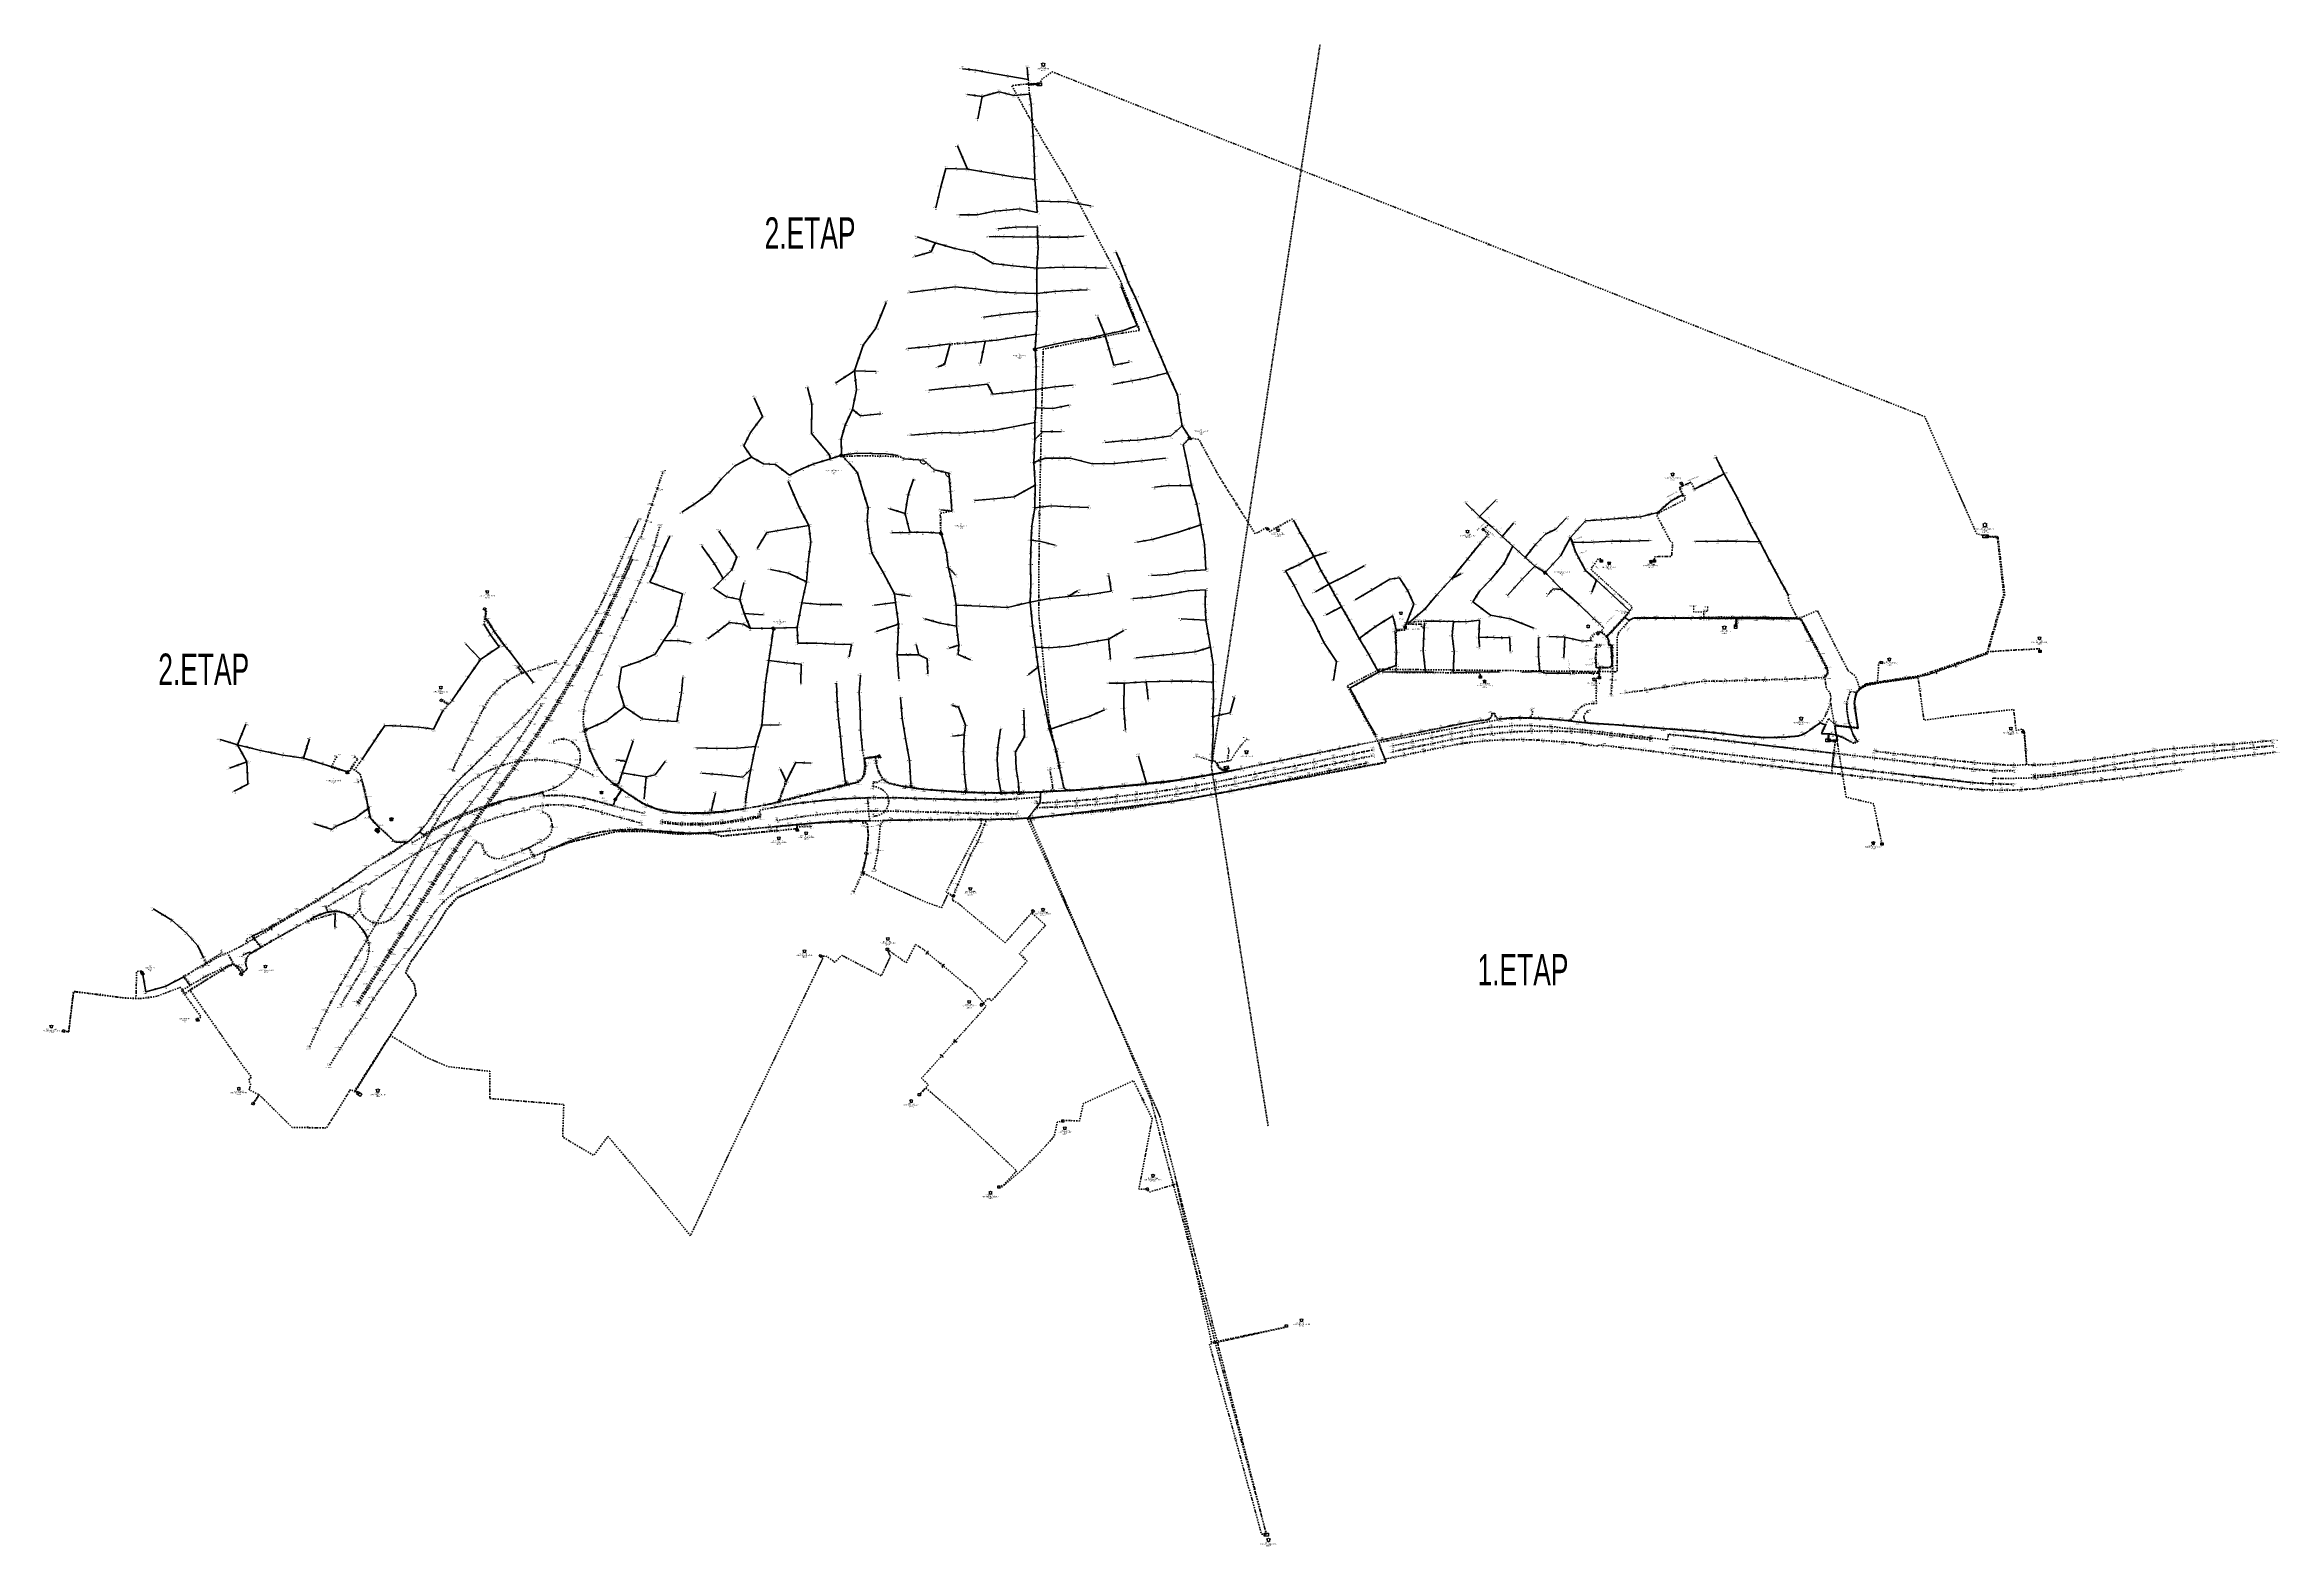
# Model space of a CAD drawing. Header units: millimetres. Extents: x 554556 to 559004, y 4084130 to 4087120.
import ezdxf
from ezdxf.enums import TextEntityAlignment as Align

# ---------------------------------------------------------------- set-up
doc = ezdxf.new("R2010")
doc.units = ezdxf.units.MM
doc.linetypes.add('DASHDOT', pattern=[5, 2.5, -1.25, 0, -1.25])
doc.linetypes.add('DASHEDXX', pattern=[5.05, 2, -1.175, 0.7, -1.175])
for name, color, linetype, lineweight in [('ACI', 30, 'Continuous', 25), ('DIREK_AG_MEVCUT', 120, 'Continuous', 25), ('DIREK_AG_YENI', 108, 'Continuous', 25), ('DIREK_AYD_MEVCUT', 190, 'Continuous', 25), ('DIREK_AYD_YENI', 152, 'Continuous', 25), ('DIREK_BOX_MEVCUT', 5, 'Continuous', 25), ('DIREK_BOX_YENI', 5, 'Continuous', 25), ('DIREK_ENH_MEVCUT', 6, 'Continuous', 25), ('DIREK_OG_MEVCUT', 16, 'Continuous', 25), ('DIREK_OG_YENI', 10, 'Continuous', 25), ('HAT_ABONE_YERALTI_MEVCUT', 56, 'DASHDOT', 30), ('HAT_ABONE_YERALTI_YENI', 30, 'DASHDOT', 30), ('HAT_AG_HAVAI_BYSK', 3, 'Continuous', 50), ('HAT_AG_HAVAI_MEVCUT', 126, 'Continuous', 50), ('HAT_AG_HAVAI_YENI', 3, 'Continuous', 50), ('HAT_AG_YERALTI_MEVCUT', 126, 'DASHDOT', 50), ('HAT_AG_YERALTI_YENI', 3, 'DASHDOT', 50), ('HAT_AYD_YERALTI_MEVCUT', 150, 'DASHDOT', 40), ('HAT_AYD_YERALTI_YENI', 4, 'DASHDOT', 40), ('HAT_BOX_YERALTI_MEVCUT', 192, 'DASHDOT', 50), ('HAT_BOX_YERALTI_YENI', 5, 'DASHDOT', 50), ('HAT_ENH_YERALTI_MEVCUT', 6, 'DASHDOT', 70), ('HAT_ENH_YERALTI_YENI', 6, 'DASHDOT', 70), ('HAT_OG_HAVAI_BYSK', 1, 'Continuous', 70), ('HAT_OG_HAVAI_MEVCUT', 48, 'Continuous', 70), ('HAT_OG_HAVAI_YENI', 1, 'Continuous', 70), ('HAT_OG_YERALTI_MEVCUT', 48, 'DASHDOT', 70), ('HAT_OG_YERALTI_YENI', 1, 'DASHDOT', 70), ('KOFRE_ABONE_MEVCUT', 6, 'Continuous', 25), ('NODE_ABONE_MEVCUT', 5, 'Continuous', 25), ('NODE_ABONE_YENI', 5, 'Continuous', 25), ('NODE_AG_MEVCUT', 5, 'Continuous', 25), ('NODE_ENH_YENI', 5, 'Continuous', 25), ('NODE_OG_MEVCUT', 5, 'Continuous', 25), ('NODE_OG_YENI', 5, 'Continuous', 25), ('TRAFO_MEVCUT', 5, 'Continuous', 30), ('TRAFO_TADILAT_BYSK', 5, 'Continuous', 30), ('TRAFO_YENI', 5, 'Continuous', 30)]:
    doc.layers.add(name, color=color, linetype=linetype, lineweight=lineweight)
for name, color, linetype in [('GER_DUS_NOD_ISIM', 5, 'Continuous'), ('LAMBA_GUCU', 4, 'Continuous'), ('NIA_AG', 5, 'Continuous'), ('NIA_OG', 6, 'Continuous')]:
    doc.layers.add(name, color=color, linetype=linetype)
doc.styles.add('Direk', font='B_CAD')
doc.styles.get("Standard").update_dxf_attribs({"font": 'Arial'})
doc.dimstyles.new('ISO-25', dxfattribs={"dimtxt": 0.18, "dimasz": 0.18, "dimexe": 0.18, "dimexo": 0.0625, "dimgap": 0.09, "dimtad": 0, "dimtih": 1, "dimtoh": 1, "dimdec": 4, "dimzin": 0, "dimdsep": 46, "dimtxsty": 'Standard', "dimcen": 0.09, "dimadec": 0, "dimazin": 0, "dimtfac": 1, "dimtdec": 4, "dimtofl": 0, "dimtmove": 0, "dimatfit": 3, "dimfxl": 1, "dimtolj": 1, "dimtzin": 0, "dimarcsym": 0})

# ---------------------------------------------------------------- blocks, each defined once
blk = doc.blocks.new('OG_NIA', base_point=(-43.6726, 128.9236))
at = {"layer": 'NIA_OG'}
for p, q in [((-43.672618, 132.403582), (-45.232618, 132.403582)), ((-43.672618, 125.443582), (-45.232618, 125.443582)), ((-43.672618, 125.443582), (-43.672618, 132.403582))]:
    blk.add_line(p, q, dxfattribs=at)
blk = doc.blocks.new('*D19')
at = {"layer": 'ACI', "color": 0, "lineweight": -2, "transparency": 16777216}
for start, end in [(169.589469, 218.874911), (224.208601, 273.494043)]:
    blk.add_arc((556356.142, 4086267.154), 7.042792, start, end, dxfattribs=at)
at = {"layer": 'ACI', "color": 0, "transparency": 16777216}
for points in [[(556349.244579, 4086268.420834), (556349.18571, 4086268.43243), (556349.24993, 4086268.603239)], [(556356.573432, 4086260.094381), (556356.56901, 4086260.154218), (556356.750732, 4086260.137565)]]:
    blk.add_solid(points, dxfattribs=at)
at = {"layer": 'Defpoints', "color": 0, "transparency": 16777216}
for p in [(556326.462, 4086273.395), (556352.551355, 4086261.095272), (556356.142, 4086267.154), (556356.142, 4086267.154), (556359.315, 4086230.581)]:
    blk.add_point(p, dxfattribs=at)
at = {"layer": 'ACI', "color": 0, "transparency": 16777216, "insert": (556350.870663, 4086262.483462), "char_height": 0.18, "attachment_point": 5, "rotation": 311.541755774}
blk.add_mtext('\\A1;107%%d', dxfattribs=at)
blk = doc.blocks.new('*D20')
at = {"layer": 'ACI', "color": 0, "lineweight": -2, "transparency": 16777216}
for start, end in [(176.798132, 243.753783), (249.239441, 316.195091)]:
    blk.add_arc((556305.465, 4086292.5), 6.84783, start, end, dxfattribs=at)
at = {"layer": 'ACI', "color": 0, "transparency": 16777216}
for points in [[(556298.657788, 4086292.88041), (556298.597931, 4086292.884548), (556298.640274, 4086293.06205)], [(556310.429008, 4086287.739418), (556310.385163, 4086287.780377), (556310.529964, 4086287.89143)]]:
    blk.add_solid(points, dxfattribs=at)
at = {"layer": 'Defpoints', "color": 0, "transparency": 16777216}
for p in [(556265.856, 4086295.762), (556305.465, 4086292.5), (556305.465, 4086292.5), (556300.437438, 4086287.850657), (556326.462, 4086273.395)]:
    blk.add_point(p, dxfattribs=at)
at = {"layer": 'ACI', "color": 0, "transparency": 16777216, "insert": (556302.734063, 4086286.22029), "char_height": 0.18, "attachment_point": 5, "rotation": 336.496611811}
blk.add_mtext('\\A1;142%%d', dxfattribs=at)
blk = doc.blocks.new('YIKYENYAP_BINA_KARE')
at = {"layer": 'TRAFO_TADILAT_BYSK', "linetype": 'Continuous'}
for p, q in [((-2.25, -2.25), (-2.25, 2.25)), ((-2.25, 2.25), (2.25, 2.25)), ((0, 1.8), (0, 2.7)), ((2.25, 2.25), (2.25, -2.25)), ((2.25, -2.25), (-2.25, -2.25))]:
    blk.add_line(p, q, dxfattribs=at)
for points in [[(-2.25, -2.25), (-2.25, 2.25), (0, 0)], [(0, 0), (2.25, -2.25), (2.25, 2.25)]]:
    blk.add_solid(points, dxfattribs=at)
blk = doc.blocks.new('YIKYENYAPBETKOSK')
at = {"layer": 'TRAFO_TADILAT_BYSK', "linetype": 'Continuous'}
for p, q in [((-3.4, 2), (0, 3.6)), ((-1.8, 2), (-3.4, 2)), ((-1.8, -2), (-1.8, 2)), ((0, 3.6), (3.4, 2)), ((1.8, 2), (1.8, -2)), ((3.4, 2), (1.8, 2)), ((1.8, -2), (-1.8, -2))]:
    blk.add_line(p, q, dxfattribs=at)
for points in [[(-1.8, -2), (-1.8, 2), (0, 0)], [(0, 0), (1.8, -2), (1.8, 2)]]:
    blk.add_solid(points, dxfattribs=at)
blk = doc.blocks.new('YENI_BINA_KARE')
blk.add_hatch(color=5).paths.add_polyline_path([(-2.25, -2.25), (2.25, -2.25), (2.25, 2.25), (-2.25, 2.25)])
at = {"layer": 'TRAFO_TADILAT_BYSK', "linetype": 'Continuous'}
for p, q in [((-2.25, -2.25), (-2.25, 2.25)), ((-2.25, 2.25), (2.25, 2.25)), ((0, 1.8), (0, 2.7)), ((2.25, 2.25), (2.25, -2.25)), ((2.25, -2.25), (-2.25, -2.25))]:
    blk.add_line(p, q, dxfattribs=at)
blk = doc.blocks.new('YENI_BETKOSK')
at = {"layer": 'TRAFO_YENI', "linetype": 'Continuous'}
for p, q in [((-3.4, 2), (0, 3.6)), ((-1.8, 2), (-3.4, 2)), ((-1.8, -2), (-1.8, 2)), ((0, 3.6), (3.4, 2)), ((3.4, 2), (1.8, 2)), ((1.8, 2), (1.8, -2)), ((1.8, -2), (-1.8, -2))]:
    blk.add_line(p, q, dxfattribs=at)
for points in [[(-3.4, 2), (-1.8, 2), (-1.8, 2.752941)], [(-1.8, 2.752941), (0, -2), (0, 3.6)], [(-1.8, -2), (-1.8, 2.752941), (0, -2)], [(0, -2), (0, 3.6), (1.8, -2)], [(0, 3.6), (1.8, -2), (1.8, 2.752941)], [(1.8, 2), (1.8, 2.752941), (3.4, 2)]]:
    blk.add_solid(points, dxfattribs=at)
blk = doc.blocks.new('YENI_DIREK')
h = blk.add_hatch(color=32)
h.paths.add_polyline_path([(-3.3, -0.5), (-3.1, -0.6), (-2.6, 0.1), (-1.9, -0.3), (-1.8, -0.2), (-2.5, 0.3), (-2.1, 1), (-2.3, 1.1)])
h.paths.add_polyline_path([(-3.4, -0.2), (-3.3, -0.2), (-2.6, 1), (-2.7, 1.1)])
h.paths.add_polyline_path([(-3.5, 0.3), (-3.4, 0.2), (-3, 0.8), (-3.1, 0.9)])
h.paths.add_polyline_path([(-3.4, 0.7), (-3.5, 0.8), (-3.6, 0.7), (-3.5, 0.6)])
h.paths.add_polyline_path([(-1.3, -1.4), (-1.5, -1.4), (-1.5, -2.3), (-2.2, -2.3), (-2.5, -3.5), (-2.4, -3.5), (-2.2, -2.5), (-1.9, -2.5), (-2.1, -3.5), (-2, -3.5), (-1.8, -2.5), (-1.5, -2.5), (-1.7, -3.5), (-1.6, -3.5), (-1.4, -2.5), (-1.1, -2.5), (-1.3, -3.5), (-1.2, -3.5), (-1, -2.5), (-0.7, -2.5), (-0.9, -3.5), (-0.8, -3.5), (-0.5, -2.3), (-1.3, -2.3)])
at = {"layer": 'TRAFO_YENI'}
for points in [[(2.3, -1.6), (2.1, -1.9), (2, -1.4), (1.9, -1.4), (2, -2.3), (2.2, -2), (2.3, -2.7), (2.1, -2.7), (2.4, -2.9), (2.4, -2.9), (2.6, -2.5), (2.4, -2.6)], [(2.3, -1.6), (2.1, -1.9), (2, -1.4), (1.9, -1.4), (2, -2.3), (2.2, -2), (2.3, -2.7), (2.1, -2.7), (2.4, -2.9), (1.9, -3.2), (2.2, -3.8), (2.2, -3.7), (2, -3.3), (2.2, -3.1), (2.4, -3.6), (2.5, -3.6), (2.3, -3.1), (2.5, -2.9), (2.6, -3.4), (2.7, -3.4), (2.5, -2.9), (2.7, -2.8), (2.9, -3.2), (2.9, -3.2), (2.8, -2.7), (2.9, -2.6), (3.1, -3.1), (3.2, -3), (2.9, -2.4), (2.4, -2.9), (2.6, -2.5), (2.4, -2.6)], [(2.9, -2.6), (3.1, -3.1), (3.2, -3), (2.9, -2.4), (2.4, -2.9), (2.6, -2.5), (2.4, -2.6), (2.3, -1.6), (2.1, -1.9), (2, -1.4), (1.9, -1.4), (2, -2.3), (2.2, -2), (2.3, -2.7), (2.1, -2.7), (2.4, -2.9), (1.9, -3.2), (2.2, -3.8), (2.2, -3.7), (2, -3.3), (2.2, -3.1), (2.4, -3.6), (2.5, -3.6), (2.3, -3.1), (2.5, -2.9), (2.6, -3.4), (2.7, -3.4), (2.5, -2.9), (2.7, -2.8), (2.9, -3.2), (2.9, -3.2), (2.8, -2.7)]]:
    blk.add_hatch(color=32, dxfattribs=at).paths.add_polyline_path(points)
at = {"layer": 'TRAFO_TADILAT_BYSK', "color": 32, "flags": 128}
for points in [[(-3.5, 0.6), (-3.4, 0.7), (-3.5, 0.8), (-3.6, 0.7), (-3.5, 0.6)], [(-3.4, 0.2), (-3, 0.8), (-3.1, 0.9), (-3.5, 0.3), (-3.4, 0.2)], [(-3.3, -0.2), (-2.6, 1), (-2.7, 1.1), (-3.4, -0.2), (-3.3, -0.2)], [(-1.8, -0.2), (-2.5, 0.3), (-2.1, 1), (-2.3, 1.1), (-3.3, -0.5), (-3.1, -0.6), (-2.6, 0.1), (-1.9, -0.3), (-1.8, -0.2)], [(-1.3, -1.4), (-1.5, -1.4), (-1.5, -2.3), (-2.2, -2.3), (-2.5, -3.5), (-2.4, -3.5), (-2.2, -2.5), (-1.9, -2.5), (-2.1, -3.5), (-2, -3.5), (-1.8, -2.5), (-1.5, -2.5), (-1.7, -3.5), (-1.6, -3.5), (-1.4, -2.5), (-1.1, -2.5), (-1.3, -3.5), (-1.2, -3.5), (-1, -2.5), (-0.7, -2.5), (-0.9, -3.5), (-0.8, -3.5), (-0.5, -2.3), (-1.3, -2.3), (-1.3, -1.4)]]:
    blk.add_lwpolyline(points, dxfattribs=at)
at = {"layer": 'TRAFO_YENI', "linetype": 'Continuous'}
for p, q in [((-2.5, -1.4), (0, 2.9)), ((2.5, -1.4), (0, 2.9)), ((-2.5, -1.4), (2.5, -1.4))]:
    blk.add_line(p, q, dxfattribs=at)
at = {"layer": 'TRAFO_YENI', "color": 32, "flags": 128}
blk.add_lwpolyline([(1.9, -1.4), (2, -1.4), (2.1, -1.9), (2.3, -1.6), (2.4, -2.6), (2.6, -2.5), (2.4, -2.9), (2.9, -2.4), (3.2, -3), (3.1, -3.1), (2.9, -2.6), (2.8, -2.7), (2.9, -3.2), (2.9, -3.2), (2.7, -2.8), (2.5, -2.9), (2.7, -3.4), (2.6, -3.4), (2.5, -2.9), (2.3, -3.1), (2.5, -3.6), (2.4, -3.6), (2.2, -3.1), (2, -3.3), (2.2, -3.7), (2.2, -3.8), (1.9, -3.2), (2.4, -2.9), (2.1, -2.7), (2.3, -2.7), (2.2, -2), (2, -2.3), (1.9, -1.4)], dxfattribs=at)
at = {"layer": 'TRAFO_YENI', "linetype": 'Continuous'}
for points in [[(-2.5, -1.4), (0, -1.4), (0, 2.9)], [(0, -1.4), (0, 2.9), (2.5, -1.4)]]:
    blk.add_solid(points, dxfattribs=at)
blk = doc.blocks.new('MEV_BINA_KARE')
at = {"layer": 'TRAFO_MEVCUT', "linetype": 'Continuous'}
for p, q in [((-2.25, -2.25), (-2.25, 2.25)), ((-2.25, 2.25), (2.25, 2.25)), ((0, 1.8), (0, 2.7)), ((2.25, 2.25), (2.25, -2.25)), ((2.25, -2.25), (-2.25, -2.25))]:
    blk.add_line(p, q, dxfattribs=at)
blk = doc.blocks.new('MEV_BETKOSK')
at = {"layer": 'TRAFO_MEVCUT', "linetype": 'Continuous'}
for p, q in [((-3.4, 2), (0, 3.6)), ((-1.8, 2), (-3.4, 2)), ((-1.8, -2), (-1.8, 2)), ((0, 3.6), (3.4, 2)), ((3.4, 2), (1.8, 2)), ((1.8, 2), (1.8, -2)), ((1.8, -2), (-1.8, -2))]:
    blk.add_line(p, q, dxfattribs=at)
blk = doc.blocks.new('MEV_MOD')
at = {"layer": 'TRAFO_MEVCUT', "linetype": 'Continuous'}
for p, q in [((-3.4, 2), (0, 3.6)), ((-1.8, 2), (-3.4, 2)), ((-1.8, -2), (-1.8, 2)), ((0, 3.6), (3.4, 2)), ((3.4, 2), (1.8, 2)), ((1.8, 2), (1.8, -2)), ((1.8, -2), (-1.8, -2))]:
    blk.add_line(p, q, dxfattribs=at)
blk = doc.blocks.new('MEV_INDMERK_KARE')
at = {"layer": 'TRAFO_MEVCUT', "linetype": 'Continuous'}
for p, q in [((-5.268651, -2.925), (-5.268651, 2.925)), ((-5.268651, 2.925), (5.268651, 2.925)), ((0, 2.535), (0, 3.315)), ((5.268651, 2.925), (5.268651, -2.925)), ((5.268651, -2.925), (-5.268651, -2.925))]:
    blk.add_line(p, q, dxfattribs=at)
blk = doc.blocks.new('MEV_INDMERK')
at = {"layer": 'TRAFO_MEVCUT', "linetype": 'Continuous'}
for p, q in [((-4.4, 2.4), (0, 4.6)), ((-2.8, 2.4), (-4.4, 2.4)), ((-2.8, -2.4), (-2.8, 2.4)), ((0, 4.6), (4.4, 2.4)), ((4.4, 2.4), (2.8, 2.4)), ((2.8, -2.4), (2.8, 2.4)), ((-2.8, -2.4), (2.8, -2.4))]:
    blk.add_line(p, q, dxfattribs=at)
at = {"layer": 'TRAFO_MEVCUT', "linetype": 'Continuous', "width": 0.6}
blk.add_text('İND.', height=2, rotation=90, dxfattribs=at).set_placement((5.417363, -0.010583), align=Align.CENTER)
blk = doc.blocks.new('MEV_OZELBINA_KARE')
at = {"layer": 'TRAFO_MEVCUT', "linetype": 'Continuous'}
for p, q in [((-2.25, 2.25), (2.25, 2.25)), ((-2.25, -2.25), (-2.25, 2.25)), ((0, 1.8), (0, 2.7)), ((2.25, 2.25), (2.25, -2.25)), ((2.25, -2.25), (-2.25, -2.25))]:
    blk.add_line(p, q, dxfattribs=at)
for centre, radius in [((0, -0.215091), 1.049264), ((-0.592312, 1.488957), 0.15614), ((0.592312, 1.488957), 0.15614)]:
    blk.add_circle(centre, radius, dxfattribs=at)
blk = doc.blocks.new('MEV_MBK_OZEL')
at = {"layer": 'TRAFO_MEVCUT', "linetype": 'Continuous'}
for p, q in [((-3.4, 2), (0, 3.6)), ((-1.8, 2), (-3.4, 2)), ((-1.8, -2), (-1.8, 2)), ((0, 3.6), (3.4, 2)), ((1.8, 2), (1.8, -2)), ((3.4, 2), (1.8, 2)), ((1.8, -2), (-1.8, -2))]:
    blk.add_line(p, q, dxfattribs=at)
for centre, radius in [((0, 0), 1.049264), ((-0.592312, 1.704048), 0.15614), ((0.592312, 1.704048), 0.15614)]:
    blk.add_circle(centre, radius, dxfattribs=at)
blk = doc.blocks.new('MEV_DAPT')
at = {"layer": 'TRAFO_MEVCUT', "linetype": 'Continuous'}
for p, q in [((-3.4, 2), (0, 3.6)), ((-1.8, 2), (-3.4, 2)), ((-1.8, -2), (-1.8, 2)), ((0, 3.6), (3.4, 2)), ((3.4, 2), (1.8, 2)), ((1.8, 2), (1.8, -2)), ((1.8, -2), (-1.8, -2))]:
    blk.add_line(p, q, dxfattribs=at)
blk = doc.blocks.new('MEV_DIREK')
h = blk.add_hatch(color=32)
h.paths.add_polyline_path([(-2.1, 1), (-2.4, 1.1), (-3.3, -0.5), (-3.1, -0.7), (-2.7, 0.1), (-1.9, -0.4), (-1.8, -0.2), (-2.6, 0.2)])
h.paths.add_polyline_path([(-3.5, -0.2), (-3.3, -0.2), (-2.6, 1), (-2.7, 1.1)])
h.paths.add_polyline_path([(-3.5, 0.3), (-3.4, 0.2), (-3.1, 0.8), (-3.2, 0.9)])
h.paths.add_polyline_path([(-3.6, 0.8), (-3.7, 0.7), (-3.5, 0.6), (-3.5, 0.7)])
h.paths.add_polyline_path([(-1.5, -2.3), (-2.3, -2.3), (-2.5, -3.5), (-2.4, -3.5), (-2.2, -2.5), (-1.9, -2.5), (-2.1, -3.5), (-2, -3.5), (-1.8, -2.5), (-1.5, -2.5), (-1.7, -3.5), (-1.6, -3.5), (-1.4, -2.5), (-1.1, -2.5), (-1.3, -3.5), (-1.2, -3.5), (-1, -2.5), (-0.7, -2.5), (-0.9, -3.5), (-0.8, -3.5), (-0.6, -2.3), (-1.3, -2.3), (-1.3, -1.4), (-1.5, -1.4)])
at = {"layer": 'TRAFO_MEVCUT'}
for points in [[(2.4, -1.6), (2.1, -1.9), (2.1, -1.4), (1.9, -1.4), (2, -2.3), (2.2, -2), (2.3, -2.7), (2.1, -2.7), (2.4, -2.9), (2.4, -2.9), (2.6, -2.5), (2.4, -2.6)], [(2.4, -1.6), (2.1, -1.9), (2.1, -1.4), (1.9, -1.4), (2, -2.3), (2.2, -2), (2.3, -2.7), (2.1, -2.7), (2.4, -2.9), (2, -3.2), (2.2, -3.8), (2.3, -3.7), (2.1, -3.3), (2.3, -3.1), (2.4, -3.6), (2.5, -3.6), (2.3, -3.1), (2.5, -2.9), (2.7, -3.4), (2.7, -3.4), (2.6, -2.9), (2.7, -2.8), (2.9, -3.2), (3, -3.2), (2.8, -2.7), (3, -2.6), (3.1, -3.1), (3.2, -3), (3, -2.4), (2.4, -2.9), (2.6, -2.5), (2.4, -2.6)], [(3, -2.6), (3.1, -3.1), (3.2, -3), (3, -2.4), (2.4, -2.9), (2.6, -2.5), (2.4, -2.6), (2.4, -1.6), (2.1, -1.9), (2.1, -1.4), (1.9, -1.4), (2, -2.3), (2.2, -2), (2.3, -2.7), (2.1, -2.7), (2.4, -2.9), (2, -3.2), (2.2, -3.8), (2.3, -3.7), (2.1, -3.3), (2.3, -3.1), (2.4, -3.6), (2.5, -3.6), (2.3, -3.1), (2.5, -2.9), (2.7, -3.4), (2.7, -3.4), (2.6, -2.9), (2.7, -2.8), (2.9, -3.2), (3, -3.2), (2.8, -2.7)]]:
    blk.add_hatch(color=32, dxfattribs=at).paths.add_polyline_path(points)
at = {"layer": 'TRAFO_MEVCUT', "linetype": 'Continuous'}
for p, q in [((-2.5, -1.4), (0, 2.9)), ((2.5, -1.4), (0, 2.9)), ((-2.5, -1.4), (2.5, -1.4))]:
    blk.add_line(p, q, dxfattribs=at)
at = {"layer": 'TRAFO_MEVCUT', "color": 32, "flags": 128}
blk.add_lwpolyline([(1.9, -1.4), (2.1, -1.4), (2.1, -1.9), (2.4, -1.6), (2.4, -2.6), (2.6, -2.5), (2.4, -2.9), (3, -2.4), (3.2, -3), (3.1, -3.1), (3, -2.6), (2.8, -2.7), (3, -3.2), (2.9, -3.2), (2.7, -2.8), (2.6, -2.9), (2.7, -3.4), (2.7, -3.4), (2.5, -2.9), (2.3, -3.1), (2.5, -3.6), (2.4, -3.6), (2.3, -3.1), (2.1, -3.3), (2.3, -3.7), (2.2, -3.8), (2, -3.2), (2.4, -2.9), (2.1, -2.7), (2.3, -2.7), (2.2, -2), (2, -2.3), (1.9, -1.4)], dxfattribs=at)
at = {"layer": 'TRAFO_TADILAT_BYSK', "color": 32, "flags": 128}
for points in [[(-3.5, 0.6), (-3.5, 0.7), (-3.6, 0.8), (-3.7, 0.7), (-3.5, 0.6)], [(-3.3, -0.2), (-2.6, 1), (-2.7, 1.1), (-3.5, -0.2), (-3.3, -0.2)], [(-3.4, 0.2), (-3.1, 0.8), (-3.2, 0.9), (-3.5, 0.3), (-3.4, 0.2)], [(-1.8, -0.2), (-2.6, 0.2), (-2.1, 1), (-2.4, 1.1), (-3.3, -0.5), (-3.1, -0.7), (-2.7, 0.1), (-1.9, -0.4), (-1.8, -0.2)], [(-1.3, -1.4), (-1.5, -1.4), (-1.5, -2.3), (-2.3, -2.3), (-2.5, -3.5), (-2.4, -3.5), (-2.2, -2.5), (-1.9, -2.5), (-2.1, -3.5), (-2, -3.5), (-1.8, -2.5), (-1.5, -2.5), (-1.7, -3.5), (-1.6, -3.5), (-1.4, -2.5), (-1.1, -2.5), (-1.3, -3.5), (-1.2, -3.5), (-1, -2.5), (-0.7, -2.5), (-0.9, -3.5), (-0.8, -3.5), (-0.6, -2.3), (-1.3, -2.3), (-1.3, -1.4)]]:
    blk.add_lwpolyline(points, dxfattribs=at)
blk = doc.blocks.new('MEV_DIREK_OZEL')
h = blk.add_hatch(color=32)
h.paths.add_polyline_path([(-2.1, 1), (-2.3, 1.1), (-3.3, -0.5), (-3.1, -0.6), (-2.6, 0.1), (-1.9, -0.4), (-1.8, -0.2), (-2.5, 0.3)])
h.paths.add_polyline_path([(-3.4, -0.1), (-3.3, -0.2), (-2.6, 1), (-2.7, 1.1)])
h.paths.add_polyline_path([(-3.5, 0.3), (-3.4, 0.2), (-3, 0.8), (-3.2, 0.9)])
h.paths.add_polyline_path([(-3.6, 0.8), (-3.6, 0.7), (-3.5, 0.6), (-3.4, 0.8)])
h.paths.add_polyline_path([(-1.5, -2.3), (-2.2, -2.3), (-2.5, -3.5), (-2.4, -3.5), (-2.2, -2.5), (-1.9, -2.5), (-2.1, -3.5), (-2, -3.5), (-1.8, -2.5), (-1.5, -2.5), (-1.7, -3.5), (-1.6, -3.5), (-1.4, -2.5), (-1.1, -2.5), (-1.3, -3.5), (-1.2, -3.5), (-1, -2.5), (-0.7, -2.5), (-0.9, -3.5), (-0.8, -3.5), (-0.5, -2.3), (-1.3, -2.3), (-1.3, -1.4), (-1.5, -1.4)])
at = {"layer": 'TRAFO_MEVCUT'}
for points in [[(2.4, -1.6), (2.2, -1.9), (2.1, -1.4), (2, -1.4), (2.1, -2.3), (2.3, -2), (2.4, -2.7), (2.1, -2.7), (2.4, -2.9), (2.4, -2.9), (2.7, -2.5), (2.5, -2.6)], [(2.4, -1.6), (2.2, -1.9), (2.1, -1.4), (2, -1.4), (2.1, -2.3), (2.3, -2), (2.4, -2.7), (2.1, -2.7), (2.4, -2.9), (2, -3.2), (2.2, -3.8), (2.3, -3.7), (2.1, -3.3), (2.3, -3.1), (2.5, -3.6), (2.5, -3.6), (2.4, -3.1), (2.5, -2.9), (2.7, -3.4), (2.8, -3.4), (2.6, -2.9), (2.8, -2.8), (3, -3.2), (3, -3.2), (2.8, -2.7), (3, -2.6), (3.2, -3.1), (3.3, -3), (3, -2.4), (2.4, -2.9), (2.7, -2.5), (2.5, -2.6)], [(3, -2.6), (3.2, -3.1), (3.3, -3), (3, -2.4), (2.4, -2.9), (2.7, -2.5), (2.5, -2.6), (2.4, -1.6), (2.2, -1.9), (2.1, -1.4), (2, -1.4), (2.1, -2.3), (2.3, -2), (2.4, -2.7), (2.1, -2.7), (2.4, -2.9), (2, -3.2), (2.2, -3.8), (2.3, -3.7), (2.1, -3.3), (2.3, -3.1), (2.5, -3.6), (2.5, -3.6), (2.4, -3.1), (2.5, -2.9), (2.7, -3.4), (2.8, -3.4), (2.6, -2.9), (2.8, -2.8), (3, -3.2), (3, -3.2), (2.8, -2.7)]]:
    blk.add_hatch(color=32, dxfattribs=at).paths.add_polyline_path(points)
at = {"layer": 'TRAFO_MEVCUT', "linetype": 'Continuous'}
for p, q in [((-2.5, -1.4), (0, 2.9)), ((2.5, -1.4), (0, 2.9)), ((-2.5, -1.4), (2.5, -1.4))]:
    blk.add_line(p, q, dxfattribs=at)
at = {"layer": 'TRAFO_MEVCUT', "color": 32, "flags": 128}
blk.add_lwpolyline([(2, -1.4), (2.1, -1.4), (2.2, -1.9), (2.4, -1.6), (2.5, -2.6), (2.7, -2.5), (2.4, -2.9), (3, -2.4), (3.3, -3), (3.2, -3.1), (3, -2.6), (2.8, -2.7), (3, -3.2), (3, -3.2), (2.8, -2.8), (2.6, -2.9), (2.8, -3.4), (2.7, -3.4), (2.5, -2.9), (2.4, -3.1), (2.5, -3.6), (2.5, -3.6), (2.3, -3.1), (2.1, -3.3), (2.3, -3.7), (2.2, -3.8), (2, -3.2), (2.4, -2.9), (2.1, -2.7), (2.4, -2.7), (2.3, -2), (2.1, -2.3), (2, -1.4)], dxfattribs=at)
at = {"layer": 'TRAFO_MEVCUT', "linetype": 'Continuous'}
for centre, radius in [((0, 0), 0.804), ((-0.3, 1.3), 0.12), ((0.3, 1.3), 0.12)]:
    blk.add_circle(centre, radius, dxfattribs=at)
at = {"layer": 'TRAFO_TADILAT_BYSK', "color": 32, "flags": 128}
for points in [[(-3.5, 0.6), (-3.4, 0.8), (-3.6, 0.8), (-3.6, 0.7), (-3.5, 0.6)], [(-3.4, 0.2), (-3, 0.8), (-3.2, 0.9), (-3.5, 0.3), (-3.4, 0.2)], [(-3.3, -0.2), (-2.6, 1), (-2.7, 1.1), (-3.4, -0.1), (-3.3, -0.2)], [(-1.8, -0.2), (-2.5, 0.3), (-2.1, 1), (-2.3, 1.1), (-3.3, -0.5), (-3.1, -0.6), (-2.6, 0.1), (-1.9, -0.4), (-1.8, -0.2)], [(-1.3, -1.4), (-1.5, -1.4), (-1.5, -2.3), (-2.2, -2.3), (-2.5, -3.5), (-2.4, -3.5), (-2.2, -2.5), (-1.9, -2.5), (-2.1, -3.5), (-2, -3.5), (-1.8, -2.5), (-1.5, -2.5), (-1.7, -3.5), (-1.6, -3.5), (-1.4, -2.5), (-1.1, -2.5), (-1.3, -3.5), (-1.2, -3.5), (-1, -2.5), (-0.7, -2.5), (-0.9, -3.5), (-0.8, -3.5), (-0.5, -2.3), (-1.3, -2.3), (-1.3, -1.4)]]:
    blk.add_lwpolyline(points, dxfattribs=at)
blk = doc.blocks.new('AG_NIA', base_point=(-64.4296, 129.8924))
at = {"layer": 'NIA_AG'}
for p, q in [((-64.429604, 132.292432), (-65.529604, 132.292432)), ((-64.429604, 127.492432), (-65.529604, 127.492432)), ((-64.429604, 127.492432), (-64.429604, 132.292432))]:
    blk.add_line(p, q, dxfattribs=at)

msp = doc.modelspace()

# ---------------------------------------------------------------- linework, layer by layer
at = {"color": 2, "linetype": 'DASHEDXX', "lineweight": 60}
msp.add_lwpolyline([(556991.207702, 4084967.620734), (556878.407408, 4085683.123631), (557094.569701, 4087119.987295)], dxfattribs=at)
at = {"layer": 'HAT_ABONE_YERALTI_MEVCUT', "flags": 128}
for points in [[(557837.683648, 4086002.580525), (557837.813865, 4085991.093475), (557857.674221, 4085991.093475), (557858.173734, 4085978.812839), (557864.000585, 4085978.700379), (557923.267967, 4085978.413403), (557923.265343, 4085978.022411), (557921.804963, 4085961.190998)], [(557865.601612, 4086000.835997), (557865.425744, 4085991.277554), (557857.90594, 4085991.33869), (557858.421619, 4085977.936952)], [(557858.421619, 4085977.936952), (557858.704082, 4085978.668768), (557865.379092, 4085978.656102), (557877.582357, 4085978.643258), (557908.149636, 4085978.491559), (557923.27445, 4085978.407693), (557921.804963, 4085961.190998)], [(557673.758923, 4085881.203778), (557675.572879, 4085883.500938), (557675.410615, 4085894.989193), (557674.437217, 4085908.249371), (557673.757215, 4085917.032719), (557674.755621, 4085923.603027)], [(558162.237, 4085829.019), (558154.843116, 4085831.696648), (558150.220562, 4085831.790986)], [(556911.338, 4085720.418), (556912.887495, 4085716.527148), (556912.698107, 4085709.898584), (556910.457702, 4085693.829815)], [(556949.215, 4085738.221), (556941.485014, 4085729.784275), (556930.59523, 4085716.33776), (556927.565029, 4085712.07654), (556916.509138, 4085694.390133)], [(556847.743789, 4085704.280852), (556879.562703, 4085694.114065), (556884.569866, 4085694.186633), (556892.274902, 4085685.839172)]]:
    msp.add_lwpolyline(points, dxfattribs=at)
at = {"layer": 'HAT_ABONE_YERALTI_YENI', "flags": 128}
for points in [[(556910.457702, 4085693.829815), (556888.40248, 4085689.810911), (556891.592685, 4085681.674124), (556901.074993, 4085675.726131), (556907.15229, 4085675.467523), (556909.393562, 4085675.855435), (556908.394, 4085680.576)], [(556916.509138, 4085694.390133), (556888.704891, 4085689.389274), (556891.808192, 4085681.846529), (556901.074993, 4085676.070942), (556906.290262, 4085675.812334), (556909.221157, 4085676.243348), (556908.394, 4085680.576)], [(556892.274902, 4085685.839172), (556891.711268, 4085683.816722), (556893.236395, 4085681.263793), (556901.259886, 4085676.224245), (556906.763603, 4085676.025316), (556908.984982, 4085676.489485), (556908.394, 4085680.576)]]:
    msp.add_lwpolyline(points, dxfattribs=at)
at = {"layer": 'HAT_AG_HAVAI_BYSK'}
for p, q in [((555672.94, 4085773.49), (555638.042, 4085758.028)), ((556183.72, 4085716.09), (556180.31, 4085755.85)), ((555705.78, 4085670.34), (555699.335, 4085650.051)), ((556277.31, 4085694.71), (556280.351, 4085649.303)), ((556386.95, 4085667.67), (556390.075, 4085638.468)), ((556454.98, 4085657.72), (556459.657, 4085633.68)), ((556494.27, 4085650.74), (556494.958383, 4085632.74514)), ((555174.13, 4085579.83), (555202.887934, 4085601.485651))]:
    msp.add_line(p, q, dxfattribs=at)
at = {"layer": 'HAT_AG_HAVAI_MEVCUT'}
for p, q in [((556409.65, 4087068.95), (556382.78, 4087072.2)), ((556432.75, 4087064.58), (556409.65, 4087068.95)), ((556513.85, 4087050.42), (556432.75, 4087064.58)), ((556513.85, 4087050.42), (556511.82, 4087074.41)), ((556422.07, 4087016.97), (556392.88, 4087020.99)), ((556422.07, 4087016.97), (556413.84, 4086972.51)), ((556456.19, 4087025.78), (556422.07, 4087016.97)), ((556485.35, 4087018.94), (556456.19, 4087025.78)), ((556516.26, 4087021.23), (556485.35, 4087018.94)), ((556519.43, 4087000.78), (556516.26, 4087021.23)), ((556524, 4086938.07), (556519.43, 4087000.78)), ((556392.79, 4086872.21), (556372.88, 4086918.91)), ((556525.49, 4086898.11), (556524, 4086938.07)), ((556349.99, 4086873.53), (556339.86, 4086837.14)), ((556392.79, 4086872.21), (556349.99, 4086873.53)), ((556444.16, 4086863.51), (556392.79, 4086872.21)), ((556526.84, 4086851.34), (556525.49, 4086898.11)), ((556339.86, 4086837.14), (556330.04, 4086795.42)), ((556483.11, 4086856.91), (556444.16, 4086863.51)), ((556526.84, 4086851.34), (556483.11, 4086856.91)), ((556530, 4086808.64), (556526.84, 4086851.34)), ((556412.45, 4086780.98), (556377.41, 4086781.03)), ((556446.73, 4086788.58), (556412.45, 4086780.98)), ((556470.42, 4086790.46), (556446.73, 4086788.58)), ((556497.25, 4086792.93), (556470.42, 4086790.46)), ((556531.34, 4086785.9), (556497.25, 4086792.93)), ((556530, 4086808.64), (556531.34, 4086785.9)), ((556557.43, 4086807.91), (556530, 4086808.64)), ((556593.2, 4086807.24), (556557.43, 4086807.91)), ((556638.22, 4086799.48), (556593.2, 4086807.24)), ((556328.41, 4086725.66), (556292.69, 4086737.5)), ((556435.93, 4086737.53), (556464.46, 4086737.85)), ((556453.98, 4086753.55), (556489.49, 4086756.81)), ((556464.46, 4086737.85), (556502.94, 4086736.76)), ((556489.49, 4086756.81), (556532.61, 4086757.06)), ((556502.94, 4086736.76), (556532.55, 4086737.49)), ((556532.61, 4086757.06), (556532.55, 4086737.49)), ((556532.55, 4086737.49), (556557, 4086736.74)), ((556533.5, 4086715.53), (556532.55, 4086737.49)), ((556557, 4086736.74), (556592.66, 4086736.67)), ((556592.66, 4086736.67), (556623.86, 4086738.91)), ((556320.54, 4086707.72), (556288.51, 4086698.38)), ((556328.41, 4086725.66), (556320.54, 4086707.72)), ((556368.07, 4086714.37), (556328.41, 4086725.66)), ((556405.44, 4086706.06), (556368.07, 4086714.37)), ((556443.95, 4086684.24), (556405.44, 4086706.06)), ((556531.1, 4086675.22), (556533.5, 4086715.53)), ((556700.28, 4086679.39), (556688.98, 4086706.7)), ((556483.67, 4086679.38), (556443.95, 4086684.24)), ((556531.1, 4086675.22), (556483.67, 4086679.38)), ((556531.02, 4086624.31), (556531.1, 4086675.22)), ((556531.1, 4086675.22), (556583.95, 4086677.21)), ((556583.95, 4086677.21), (556627.91, 4086676.5)), ((556627.91, 4086676.5), (556669.16, 4086675.36)), ((556712.82, 4086646.85), (556700.28, 4086679.39)), ((556727.08, 4086615.88), (556712.82, 4086646.85)), ((556230.92, 4086606.91), (556210.24, 4086555.57)), ((556278.2, 4086626.62), (556329.05, 4086633.56)), ((556329.05, 4086633.56), (556368.34, 4086637.72)), ((556368.34, 4086637.72), (556409.53, 4086634.02)), ((556409.53, 4086634.02), (556451.06, 4086627.87)), ((556451.06, 4086627.87), (556488.27, 4086625.97)), ((556488.27, 4086625.97), (556531.02, 4086624.31)), ((556531.02, 4086624.31), (556566.98, 4086628.72)), ((556531.66, 4086589.1), (556531.02, 4086624.31)), ((556566.98, 4086628.72), (556600.07, 4086630.38)), ((556600.07, 4086630.38), (556631.3, 4086632.04)), ((556714.41, 4086600.15), (556699.07, 4086638.76)), ((556747.88, 4086568.24), (556727.08, 4086615.88)), ((556425.6, 4086577.43), (556458.39, 4086581.99)), ((556458.39, 4086581.99), (556494.57, 4086586.02)), ((556494.57, 4086586.02), (556531.66, 4086589.1)), ((556529.37, 4086543.96), (556531.53, 4086579.68)), ((556531.53, 4086579.68), (556531.66, 4086589.1)), ((556652.19, 4086577.79), (556666.13, 4086543.06)), ((556701.73, 4086550.43), (556730.61, 4086560.69)), ((556730.61, 4086560.69), (556714.41, 4086600.15)), ((556763.25, 4086531.6), (556747.88, 4086568.24)), ((556185.32, 4086521.95), (556168.23, 4086470.54)), ((556210.24, 4086555.57), (556185.32, 4086521.95)), ((556317.2, 4086519.44), (556274.12, 4086514.96)), ((556358.77, 4086524.19), (556317.2, 4086519.44)), ((556358.77, 4086524.19), (556347.34, 4086482.97)), ((556427.91, 4086529.68), (556389.36, 4086525.8)), ((556427.91, 4086529.68), (556418.59, 4086485.51)), ((556451.65, 4086531.89), (556427.91, 4086529.68)), ((556488.69, 4086537.4), (556451.65, 4086531.89)), ((556529.37, 4086543.96), (556488.69, 4086537.4)), ((556529.37, 4086543.96), (556527.748212, 4086514.137974)), ((556566.52, 4086523.96), (556527.748212, 4086514.137974)), ((556605.83, 4086531.56), (556566.52, 4086523.96)), ((556636.4, 4086535.95), (556605.83, 4086531.56)), ((556666.13, 4086543.06), (556636.4, 4086535.95)), ((556666.13, 4086543.06), (556701.73, 4086550.43)), ((556666.13, 4086543.06), (556675.08, 4086513.64)), ((556675.08, 4086513.64), (556683.96, 4086481.79)), ((556777.99, 4086498.45), (556763.25, 4086531.6)), ((556130.18, 4086445.96), (556168.23, 4086470.54)), ((556168.23, 4086470.54), (556210.96, 4086469.12)), ((556172, 4086432.91), (556168.23, 4086470.54)), ((556347.34, 4086482.97), (556333.73, 4086478.39)), ((556683.96, 4086481.79), (556715.01, 4086488.09)), ((556791.23, 4086466.78), (556777.99, 4086498.45)), ((556074.79, 4086437.57), (556082.98, 4086404.05)), ((556163.95, 4086393.39), (556172, 4086432.91)), ((556370.82, 4086438.26), (556315.76, 4086431.92)), ((556396.79, 4086440.13), (556370.82, 4086438.26)), ((556433.12, 4086443.99), (556396.79, 4086440.13)), ((556443.13, 4086424.32), (556433.12, 4086443.99)), ((556443.13, 4086424.32), (556481.75, 4086428.21)), ((556481.75, 4086428.21), (556528.71, 4086433.3)), ((556528.71, 4086433.3), (556566.96, 4086438.57)), ((556566.96, 4086438.57), (556602.12, 4086441.9)), ((556683.79, 4086443.91), (556720.12, 4086450.68)), ((556720.12, 4086450.68), (556751.77, 4086457.06)), ((556751.77, 4086457.06), (556791.23, 4086466.78)), ((556810.76, 4086423.11), (556791.23, 4086466.78)), ((556815.52, 4086387.27), (556810.76, 4086423.11)), ((555985.2, 4086379.49), (555961.24, 4086348.16)), ((555968.2, 4086416.66), (555985.2, 4086379.49)), ((556082.98, 4086404.05), (556082.78, 4086346.23)), ((556149.72, 4086362.83), (556163.95, 4086393.39)), ((556163.95, 4086393.39), (556179.87, 4086381.35)), ((556179.87, 4086381.35), (556219.72, 4086385.2)), ((556528.74, 4086396.8), (556562.85, 4086395.84)), ((556562.85, 4086395.84), (556594.61, 4086402.32)), ((556819.98, 4086360.86), (556815.52, 4086387.27)), ((555961.24, 4086348.16), (555947.6, 4086321.57)), ((556082.78, 4086346.23), (556117.57, 4086304.24)), ((556141.71, 4086334.32), (556149.72, 4086362.83)), ((556141.71, 4086334.32), (556142.526644, 4086302.89045)), ((556312.43, 4086344.97), (556279.92, 4086342.69)), ((556341.74, 4086348.23), (556312.43, 4086344.97)), ((556376.74, 4086346.46), (556341.74, 4086348.23)), ((556407.22, 4086349.43), (556376.74, 4086346.46)), ((556444.71, 4086351.67), (556407.22, 4086349.43)), ((556484.21, 4086358.95), (556444.71, 4086351.67)), ((556527.32, 4086368.1), (556484.21, 4086358.95)), ((556526.71, 4086334.26), (556542.29, 4086349.36)), ((556542.29, 4086349.36), (556579.76, 4086350.14)), ((556732.27, 4086332.85), (556766.2, 4086336.66)), ((556766.2, 4086336.66), (556797.49, 4086341.21)), ((556797.49, 4086341.21), (556819.98, 4086360.86)), ((556819.98, 4086360.86), (556835.574615, 4086337.286614)), ((556821.91, 4086323.23), (556835.574615, 4086337.286614)), ((555929.76, 4086281.82), (555962.82, 4086298.88)), ((555947.6, 4086321.57), (555962.82, 4086298.88)), ((555987.01, 4086285.32), (555962.82, 4086298.88)), ((556087.43, 4086285.59), (556120.5, 4086295.45)), ((556117.57, 4086304.24), (556120.5, 4086295.45)), ((556120.5, 4086295.45), (556142.526644, 4086302.89045)), ((556172.59, 4086307.03), (556142.526644, 4086302.89045)), ((556142.526644, 4086302.89045), (556157.89, 4086286.48)), ((556172.59, 4086307.03), (556230.85, 4086305.68)), ((556230.85, 4086305.68), (556255.28, 4086302.2)), ((556547.45, 4086297.02), (556525.02, 4086288.29)), ((556576.76, 4086296.63), (556547.45, 4086297.02)), ((556597.48, 4086296.57), (556576.76, 4086296.63)), ((556642.09, 4086285.36), (556597.48, 4086296.57)), ((556666.75, 4086328.2), (556700.16, 4086331.4)), ((556739.82, 4086291.52), (556685.31, 4086286.1)), ((556700.16, 4086331.4), (556732.27, 4086332.85)), ((556787.29, 4086296.5), (556739.82, 4086291.52)), ((556831.29, 4086280.63), (556821.91, 4086323.23)), ((555880.56, 4086227.86), (555903.05, 4086255.08)), ((555903.05, 4086255.08), (555929.76, 4086281.82)), ((556011.2, 4086283.92), (555987.01, 4086285.32)), ((556038.74, 4086262.71), (556011.2, 4086283.92)), ((556036.05, 4086250.34), (556058.25, 4086199.32)), ((556038.74, 4086262.71), (556063.62, 4086275.47)), ((556063.62, 4086275.47), (556087.43, 4086285.59)), ((556174.11, 4086267.7), (556157.89, 4086286.48)), ((556183.78, 4086234.01), (556174.11, 4086267.7)), ((556274.89, 4086223.77), (556285.44, 4086254.77)), ((556685.31, 4086286.1), (556642.09, 4086285.36)), ((556837.82, 4086245.01), (556831.29, 4086280.63)), ((556838.57, 4086241.95), (556837.82, 4086245.01)), ((555824.18, 4086189.41), (555848.15, 4086204.78)), ((555848.15, 4086204.78), (555880.56, 4086227.86)), ((556195.31, 4086198), (556183.78, 4086234.01)), ((556268.73, 4086186.36), (556274.89, 4086223.77)), ((556445.18, 4086215.73), (556406.87, 4086212.41)), ((556486.02, 4086219.84), (556445.18, 4086215.73)), ((556527.9, 4086242.84), (556486.02, 4086219.84)), ((556526.89, 4086198.01), (556559.61, 4086201.94)), ((556559.61, 4086201.94), (556597.18, 4086200.08)), ((556794.23, 4086242.53), (556764.98, 4086239.09)), ((556838.57, 4086241.95), (556794.23, 4086242.53)), ((556849.7, 4086205.27), (556838.57, 4086241.95)), ((556857.2, 4086164.27), (556849.7, 4086205.27)), ((557411.824705, 4086180.361429), (557384.682681, 4086207.132481)), ((557411.824705, 4086180.361429), (557443.990897, 4086212.670644)), ((556033.11, 4086155.5), (556077.5, 4086162.97)), ((556058.25, 4086199.32), (556077.5, 4086162.97)), ((556077.5, 4086162.97), (556081.02, 4086129.7)), ((556193.42, 4086171.24), (556195.31, 4086198)), ((556197.02, 4086137.33), (556193.42, 4086171.24)), ((556268.73, 4086186.36), (556238.49, 4086196.04)), ((556278.28, 4086148.53), (556268.73, 4086186.36)), ((556597.18, 4086200.08), (556633.78, 4086198.41)), ((556812.94, 4086149.48), (556857.2, 4086164.27)), ((556864.94, 4086124.89), (556857.2, 4086164.27)), ((557437.272, 4086159.479), (557411.824705, 4086180.361429)), ((557457.076, 4086141.169), (557479.439085, 4086167.665157)), ((557564.099994, 4086155.149208), (557584.957338, 4086178.043039)), ((555781.31, 4086099.59), (555800.34, 4086141.76)), ((555864.25, 4086121.92), (555889.66, 4086086.73)), ((555917.3, 4086124.07), (555897.81, 4086151.39)), ((555933.89, 4086099.6), (555917.3, 4086124.07)), ((555974.2, 4086116.75), (555993.37, 4086148.57)), ((555993.37, 4086148.57), (556033.11, 4086155.5)), ((556081.02, 4086129.7), (556075.7, 4086090.7)), ((556202.64, 4086108.13), (556197.02, 4086137.33)), ((556278.28, 4086148.53), (556243.26, 4086147.93)), ((556304.19, 4086149.21), (556278.28, 4086148.53)), ((556304.19, 4086149.21), (556340.569691, 4086147.630773)), ((556519.85, 4086133.55), (556538.84, 4086130.64)), ((556538.84, 4086130.64), (556567.2, 4086123.48)), ((556729.96, 4086129.51), (556760.54, 4086134.71)), ((556760.54, 4086134.71), (556812.94, 4086149.48)), ((556867.41, 4086074.71), (556864.94, 4086124.89)), ((557460.48, 4086086.59), (557478.278, 4086121.556)), ((557502.887, 4086098.813), (557523.614276, 4086124.797098)), ((557523.614276, 4086124.797098), (557543.629538, 4086145.785934)), ((557543.629538, 4086145.785934), (557564.099994, 4086155.149208)), ((557573.665298, 4086102.727068), (557592.907911, 4086138.743486)), ((557592.907911, 4086138.743486), (557597.800515, 4086128.812947)), ((557597.800515, 4086128.812947), (557637.852758, 4086129.739031)), ((557637.852758, 4086129.739031), (557675.182381, 4086131.240087)), ((557675.182381, 4086131.240087), (557711.128884, 4086131.700393)), ((557711.128884, 4086131.700393), (557749.71, 4086132.679)), ((557842.728402, 4086131.223082), (557885.487059, 4086131.315552)), ((557885.487059, 4086131.315552), (557923.190708, 4086131.485799)), ((557923.190708, 4086131.485799), (557969.92, 4086130.09)), ((555760.54, 4086050.23), (555772.08, 4086073.37)), ((555772.08, 4086073.37), (555781.31, 4086099.59)), ((555889.66, 4086086.73), (555906.77, 4086057.07)), ((555906.77, 4086057.07), (555924.11, 4086074.55)), ((555924.11, 4086074.55), (555933.89, 4086099.6)), ((556000.87, 4086075.17), (556036.83, 4086067.64)), ((556036.83, 4086067.64), (556072.51, 4086050.69)), ((556075.7, 4086090.7), (556072.51, 4086050.69)), ((556225.03, 4086069), (556202.64, 4086108.13)), ((556247.68, 4086026.96), (556225.03, 4086069)), ((556354.57, 4086079.77), (556369.01, 4086063.84)), ((556792.91, 4086065.36), (556825.72, 4086071.64)), ((556825.72, 4086071.64), (556867.41, 4086074.71)), ((557025.56, 4086072.24), (557053.49, 4086085.11)), ((557043.09, 4086043.13), (557025.56, 4086072.24)), ((557053.49, 4086085.11), (557081.94, 4086100.72)), ((557081.94, 4086100.72), (557107.21, 4086108.93)), ((557147.55, 4086063), (557182.39, 4086082.79)), ((557433.69, 4086054.64), (557460.48, 4086086.59)), ((557522.278149, 4086082.123485), (557496.34, 4086055.3)), ((557542.866, 4086069.378), (557573.665298, 4086102.727068)), ((555787.76, 4086039.82), (555760.54, 4086050.23)), ((555826.1, 4086026.95), (555787.76, 4086039.82)), ((555819.01, 4085998.04), (555826.1, 4086026.95)), ((555887.27, 4086037.71), (555906.77, 4086057.07)), ((555913.18, 4086021.02), (555887.27, 4086037.71)), ((555939.94, 4086015.61), (555948.1, 4086048.94)), ((556072.51, 4086050.69), (556063.21, 4086008.51)), ((556247.68, 4086026.96), (556278.23, 4086022.37)), ((556249.89, 4086009.45), (556247.68, 4086026.96)), ((556611.95, 4086032.37), (556593.66, 4086021.17)), ((556633.88, 4086024.87), (556593.66, 4086021.17)), ((556678.99, 4086031.8), (556633.88, 4086024.87)), ((556678.99, 4086031.8), (556674.61, 4086063.32)), ((556757.8, 4086020.2), (556801.72, 4086026.62)), ((556792.91, 4086065.36), (556759.51, 4086063.4)), ((556801.72, 4086026.62), (556832.9, 4086032.77)), ((556832.9, 4086032.77), (556866.97, 4086034.61)), ((556866.17, 4086007.02), (556866.97, 4086034.61)), ((557062.16, 4086004.5), (557043.09, 4086043.13)), ((557085.32, 4086030.75), (557112.21, 4086045.88)), ((557112.21, 4086045.88), (557147.55, 4086063)), ((557198.38, 4086034.5), (557164.5, 4086014.53)), ((557233.67, 4086056.03), (557198.38, 4086034.5)), ((557252.92, 4086058.27), (557233.67, 4086056.03)), ((557269.28, 4086032.58), (557252.92, 4086058.27)), ((557281.48, 4086006.28), (557269.28, 4086032.58)), ((557356.94, 4086057.31), (557375.41, 4086066.33)), ((557412.86, 4086032.75), (557398.75, 4086010.98)), ((557412.86, 4086032.75), (557433.69, 4086054.64)), ((557467.74, 4086023.44), (557496.34, 4086055.3)), ((557558.38918, 4086036.584825), (557548.775653, 4086025.138014)), ((557575.55025, 4086035.094125), (557558.38918, 4086036.584825)), ((557644.609176, 4086053.923479), (557635.548192, 4086030.243229)), ((555810.62, 4085964.87), (555819.01, 4085998.04)), ((555939.94, 4086015.61), (555913.18, 4086021.02)), ((555948.31, 4085987.75), (555939.94, 4086015.61)), ((555961.18, 4085957.42), (555948.31, 4085987.75)), ((555948.31, 4085987.75), (555986.52, 4085984.97)), ((556063.21, 4086008.51), (556053.92, 4085959.95)), ((556063.21, 4086008.51), (556099.56, 4086005.63)), ((556099.56, 4086005.63), (556142.35, 4086005.48)), ((556207.86, 4086004.32), (556249.89, 4086009.45)), ((556255.92, 4085966.31), (556249.89, 4086009.45)), ((556370.62, 4086004.15), (556371.01, 4085962.11)), ((556556.84, 4086017.31), (556517.86, 4086010.39)), ((556593.66, 4086021.17), (556556.84, 4086017.31)), ((556722.71, 4086017.22), (556757.8, 4086020.2)), ((556867.42, 4085974.4), (556866.17, 4086007.02)), ((557080.82, 4085974.04), (557062.16, 4086004.5)), ((557137.37, 4086000.62), (557106.7, 4085985.24)), ((557266.49, 4085968.08), (557281.48, 4086006.28)), ((557434.180506, 4085984.133808), (557398.75, 4086010.98)), ((557472.78, 4085976.97), (557434.180506, 4085984.133808)), ((555788, 4085933.16), (555810.62, 4085964.87)), ((555788, 4085933.16), (555816.77, 4085933.9)), ((555816.77, 4085933.9), (555842.49, 4085929.36)), ((555896.68, 4085952.7), (555876.06, 4085936.96)), ((555919.38, 4085969.69), (555896.68, 4085952.7)), ((555947.2, 4085966.25), (555919.38, 4085969.69)), ((555961.18, 4085957.42), (555947.2, 4085966.25)), ((556006.878769, 4085958.231685), (555961.18, 4085957.42)), ((556053.92, 4085959.95), (556006.878769, 4085958.231685)), ((556053.92, 4085959.95), (556055.21, 4085928.73)), ((556212.15, 4085951.89), (556255.92, 4085966.31)), ((556253.17, 4085905.32), (556254.91, 4085950.51)), ((556254.91, 4085950.51), (556255.92, 4085966.31)), ((556338.77, 4085968.5), (556308.33, 4085977)), ((556371.01, 4085962.11), (556338.77, 4085968.5)), ((556371.01, 4085962.11), (556375.47, 4085924.71)), ((556630.7, 4085928.97), (556673.33, 4085936.2)), ((556673.33, 4085936.2), (556703.84, 4085953.72)), ((556673.33, 4085936.2), (556677.83, 4085896.57)), ((556867.42, 4085974.4), (556818.54, 4085977.22)), ((556876.3, 4085920.53), (556867.42, 4085974.4)), ((557080.82, 4085974.04), (557102.03, 4085929.89)), ((557191.54, 4085906), (557172.56, 4085937.65)), ((557247.03, 4085910.71), (557244.41, 4085951.08)), ((557300.19, 4085913.32), (557302.18, 4085959.3)), ((557302.18, 4085959.3), (557302.54, 4085968.19)), ((557302.94, 4085972.12), (557333.57, 4085972.3)), ((557359.96, 4085971.51), (557333.57, 4085972.3)), ((557357.35, 4085943.16), (557359.96, 4085971.51)), ((557361.26, 4085912.09), (557357.35, 4085943.16)), ((557359.96, 4085971.51), (557384.93, 4085971.12)), ((557384.93, 4085971.12), (557412.24, 4085974.38)), ((557412.24, 4085974.38), (557410.42, 4085940.16)), ((557410.42, 4085940.16), (557441.25, 4085939.54)), ((557410.42, 4085940.16), (557411.66, 4085921.02)), ((557441.25, 4085939.54), (557472.26, 4085938.86)), ((557472.26, 4085938.86), (557473.25, 4085912.63)), ((557519.93, 4085958.22), (557472.78, 4085976.97)), ((557529.35, 4085939.72), (557529.1, 4085901.88)), ((557581.68, 4085940.72), (557549.77, 4085941.61)), ((557581.68, 4085940.72), (557579.78, 4085900.08)), ((557616.772156, 4085932.4892), (557581.68, 4085940.72)), ((557635.019501, 4085933.738785), (557616.772156, 4085932.4892)), ((555424.04, 4085895.68), (555393.79, 4085926.93)), ((555704.14, 4085880.06), (555739.26, 4085891.99)), ((555739.26, 4085891.99), (555771.25, 4085906.4)), ((555771.25, 4085906.4), (555788, 4085933.16)), ((555997.9, 4085893.69), (556033.94, 4085889.61)), ((556033.94, 4085889.61), (556061.83, 4085886.47)), ((556055.21, 4085928.73), (556093.03, 4085928.3)), ((556093.03, 4085928.3), (556129.09, 4085926.71)), ((556129.09, 4085926.71), (556161.84, 4085925.81)), ((556161.84, 4085925.81), (556157.48, 4085901.42)), ((556256.27, 4085857.36), (556253.17, 4085905.32)), ((556253.17, 4085905.32), (556295.82, 4085905.2)), ((556295.82, 4085905.2), (556291.01, 4085925.88)), ((556295.82, 4085905.2), (556312.71, 4085897.19)), ((556312.71, 4085897.19), (556314.09, 4085867.73)), ((556375.47, 4085924.71), (556356.82, 4085918.46)), ((556374.57, 4085905.84), (556375.47, 4085924.71)), ((556399.3, 4085895.26), (556374.57, 4085905.84)), ((556528.46, 4085920.72), (556555.64, 4085918.89)), ((556528.46, 4085920.72), (556533.44231, 4085881.122691)), ((556555.64, 4085918.89), (556596.16, 4085922.55)), ((556596.16, 4085922.55), (556630.7, 4085928.97)), ((556728.84, 4085899.22), (556760.45, 4085902.38)), ((556760.45, 4085902.38), (556802.05, 4085906.69)), ((556802.05, 4085906.69), (556845.96, 4085911.3)), ((556845.96, 4085911.3), (556876.3, 4085920.53)), ((556881.77, 4085886), (556876.3, 4085920.53)), ((557102.03, 4085929.89), (557127.08, 4085891.98)), ((557127.08, 4085891.98), (557121.68, 4085854.33)), ((557211.06, 4085870.47), (557191.54, 4085906)), ((557245.38, 4085884.32), (557247.03, 4085910.71)), ((557300.19, 4085913.32), (557304.38356, 4085871.07992)), ((557359.27, 4085870.32), (557361.26, 4085912.09)), ((557529.1, 4085901.88), (557532.29, 4085871.85)), ((555698.45, 4085841.2), (555704.14, 4085880.06)), ((555824.14, 4085829.66), (555826.72, 4085860.17)), ((556061.83, 4085886.47), (556061.18, 4085848.27)), ((556133.49, 4085812.17), (556132.36, 4085848.59)), ((556177.57, 4085830.58), (556179.76, 4085864.85)), ((556704.92, 4085849.05), (556674.07, 4085848.78)), ((556704.92, 4085849.05), (556703.9, 4085798.63)), ((556748.86, 4085851.48), (556704.92, 4085849.05)), ((556748.86, 4085851.48), (556798.88, 4085852.84)), ((556748.86, 4085851.48), (556752.72, 4085817.07)), ((556798.88, 4085852.84), (556839.6, 4085852.85)), ((556839.6, 4085852.85), (556881.87, 4085851.18)), ((556881.87, 4085851.18), (556881.77, 4085886)), ((556882.38, 4085817.61), (556881.87, 4085851.18)), ((557154, 4085838.91), (557180.92, 4085853.96)), ((557180.92, 4085853.96), (557211.06, 4085870.47)), ((557211.06, 4085870.47), (557245.38, 4085884.32)), ((557218.89, 4085870.85), (557261.77, 4085871.34)), ((557261.77, 4085871.34), (557304.38356, 4085871.07992)), ((557304.38356, 4085871.07992), (557321.37, 4085871.06)), ((557410.99, 4085871.46), (557359.27, 4085870.32)), ((557451.35, 4085870.79), (557410.99, 4085871.46)), ((557532.29, 4085871.85), (557497.58, 4085870.69)), ((557532.29, 4085871.85), (557544.11, 4085869.02)), ((557544.11, 4085869.02), (557590.89, 4085868.79)), ((555672.94, 4085773.49), (555710.49, 4085801.9)), ((555710.49, 4085801.9), (555698.45, 4085841.2)), ((555710.49, 4085801.9), (555745.69, 4085778.04)), ((555814.63, 4085772.85), (555819.44, 4085802.03)), ((555819.44, 4085802.03), (555824.14, 4085829.66)), ((556136.42, 4085777.24), (556133.49, 4085812.17)), ((556179.24, 4085795.82), (556177.57, 4085830.58)), ((556263.28, 4085778.96), (556259.81, 4085820.11)), ((556362.73, 4085804.62), (556374.78, 4085801.14)), ((556374.78, 4085801.14), (556389.35, 4085764.99)), ((556881.2, 4085782.51), (556882.38, 4085817.61)), ((556915.93, 4085789.53), (556924.62, 4085820.6)), ((557170.84, 4085806.88), (557154, 4085838.91)), ((557187.66, 4085776.08), (557170.84, 4085806.88)), ((555745.69, 4085778.04), (555778.62, 4085774.41)), ((555778.62, 4085774.41), (555814.63, 4085772.85)), ((555983.48, 4085765.12), (556018.09, 4085766.11)), ((556140.16, 4085743.29), (556136.42, 4085777.24)), ((556180.31, 4085755.85), (556179.24, 4085795.82)), ((556269.84, 4085738.99), (556263.28, 4085778.96)), ((556389.35, 4085764.99), (556386.57, 4085745.88)), ((556458.58, 4085757.54), (556453.31, 4085721.01)), ((556505.76, 4085766.47), (556505.09, 4085794.81)), ((556506.28, 4085742.66), (556505.76, 4085766.47)), ((556556.1, 4085756.46), (556600.94, 4085771.78)), ((556600.94, 4085771.78), (556634.95, 4085782.6)), ((556634.95, 4085782.6), (556665.85, 4085795.54)), ((556703.9, 4085798.63), (556707.65, 4085755.25)), ((556881.2, 4085782.51), (556915.93, 4085789.53)), ((556882.12, 4085746.01), (556881.2, 4085782.51)), ((557205.56, 4085745.08), (557187.66, 4085776.08)), ((554940.03, 4085726.19), (554959.03, 4085692.22)), ((555083.69, 4085737.85), (555071.52, 4085699.34)), ((555713.9, 4085693.03), (555727.83, 4085734.27)), ((555894.24, 4085718.68), (555854.44, 4085720.26)), ((555934.45, 4085719.55), (555894.24, 4085718.68)), ((555971.38, 4085722.74), (555934.45, 4085719.55)), ((556144.03, 4085698.68), (556140.16, 4085743.29)), ((556277.31, 4085694.71), (556269.84, 4085738.99)), ((556363.08, 4085743.64), (556386.57, 4085745.88)), ((556386.57, 4085745.88), (556385.25, 4085711.94)), ((556385.25, 4085711.94), (556386.95, 4085667.67)), ((556453.31, 4085721.01), (556452.22, 4085696.31)), ((556488.81, 4085712.2), (556506.28, 4085742.66)), ((556489.87, 4085678.09), (556488.81, 4085712.2)), ((556879.76, 4085708.28), (556882.12, 4085746.01)), ((554924.15, 4085679.38), (554959.03, 4085692.22)), ((554959.03, 4085692.22), (554960.56, 4085647.6)), ((555693.61, 4085696.2), (555713.9, 4085693.03)), ((555705.78, 4085670.34), (555713.9, 4085693.03)), ((555753.36, 4085662.32), (555705.78, 4085670.34)), ((555771.28, 4085666.45), (555791.33, 4085693.24)), ((555864.14, 4085669.4), (555903.98, 4085666.38)), ((555945.67, 4085661.86), (555961.66, 4085677.4)), ((556051.53, 4085691.16), (556081.36, 4085689.75)), ((556149.82, 4085654.35), (556144.03, 4085698.68)), ((556452.22, 4085696.31), (556454.98, 4085657.72)), ((556494.27, 4085650.74), (556489.87, 4085678.09)), ((556880.25, 4085695.11), (556879.76, 4085708.28)), ((554960.56, 4085647.6), (554933.71, 4085633.87)), ((555749.69, 4085618.28), (555753.36, 4085662.32)), ((555753.36, 4085662.32), (555771.28, 4085666.45)), ((555903.98, 4085666.38), (555945.67, 4085661.86)), ((555134.93, 4085563.65), (555174.13, 4085579.83)), ((555092.74, 4085568.75), (555128.39, 4085557.54)), ((555128.39, 4085557.54), (555134.93, 4085563.65)), ((554772.02, 4085399.47), (554809.38, 4085376.86)), ((554809.38, 4085376.86), (554838.77, 4085351.11)), ((555134.793, 4085390.737), (555133.9, 4085363.1)), ((554838.77, 4085351.11), (554861.46, 4085325.75)), ((554861.46, 4085325.75), (554871.9, 4085303.44))]:
    msp.add_line(p, q, dxfattribs=at)
at = {"layer": 'HAT_AG_HAVAI_YENI'}
for p, q in [((556339.76, 4086194.18), (556361.736, 4086191.545)), ((556020.56, 4085677.93), (556032.136, 4085653.408)), ((556032.136, 4085653.408), (556051.53, 4085691.16)), ((556733.45, 4085703.58), (556748.75, 4085650.87)), ((555883.78, 4085596.79), (555891.75, 4085630.31))]:
    msp.add_line(p, q, dxfattribs=at)
at = {"layer": 'HAT_AG_YERALTI_MEVCUT', "flags": 128}
for points in [[(556513.85, 4087050.42), (556515.292652, 4087040.670325), (556533.724816, 4087041.396), (556536.104749, 4087041.216777)], [(556536.104749, 4087041.216777), (556515.053256, 4087039.848673), (556516.26, 4087021.23)], [(556389.36, 4086525.8), (556358.77, 4086524.19)], [(555482.329, 4085911.284), (555469.832254, 4085924.249964), (555433.697626, 4085975.999178), (555433.721199, 4085992.621694), (555432.094, 4085996.569)], [(555482.329, 4085911.284), (555469.832254, 4085924.249964), (555433.697626, 4085975.999178), (555433.721199, 4085992.621694), (555432.094, 4085996.569)], [(557266.49, 4085968.08), (557263.547117, 4085963.510257), (557263.985432, 4085960.206491)], [(557263.985432, 4085960.206491), (557264.511895, 4085964.794969), (557282.57675, 4085971.208527), (557302.94, 4085972.12)], [(557263.985432, 4085960.206491), (557264.941501, 4085964.779098), (557266.239111, 4085966.784813), (557273.454364, 4085966.410688), (557296.543172, 4085966.624474), (557296.917296, 4085959.623007), (557302.18, 4085959.3)], [(557647.489, 4085946.911), (557649.921255, 4085949.33851), (557646.948502, 4085952.311264), (557642.236371, 4085947.947009), (557631.610358, 4085936.65687), (557635.019501, 4085933.738785)], [(556081.98, 4085563.5), (556081.98, 4085563.05), (556078.8, 4085563.79)], [(556081.98, 4085563.5), (556081.98, 4085563.05), (556078.8, 4085563.79)]]:
    msp.add_lwpolyline(points, dxfattribs=at)
at = {"layer": 'HAT_AG_YERALTI_YENI', "flags": 128}
for points in [[(555638.042, 4085758.028), (555633.927852, 4085756.398051), (555630.449761, 4085753.64993), (555635.946003, 4085735.057173), (555642.346476, 4085714.28729), (555649.458098, 4085698.249857), (555659.39364, 4085678.236002), (555669.117695, 4085665.899515), (555682.127111, 4085653.566076), (555684.080853, 4085651.947261), (555695.970771, 4085643.294973), (555702.166925, 4085639.387489), (555705.062265, 4085637.332752), (555698.921932, 4085627.675682), (555694.344593, 4085620.753852), (555692.725778, 4085618.018613), (555692.284, 4085617.447)], [(556183.72, 4085716.09), (556187.293398, 4085699.087853), (556217.475, 4085703.712)], [(556880.25, 4085695.11), (556885.057189, 4085694.586784), (556888.653328, 4085690.316369), (556891.968519, 4085681.663159), (556900.846487, 4085676.044192), (556909.162559, 4085675.931813), (556909.218748, 4085676.662278), (556908.394, 4085680.576)]]:
    msp.add_lwpolyline(points, dxfattribs=at)
at = {"layer": 'HAT_AYD_YERALTI_MEVCUT', "flags": 128}
for points in [[(555786.35, 4086268.1), (555775.79, 4086236.09)], [(555764.71, 4086203.99), (555753.83, 4086171.48)], [(555775.79, 4086236.09), (555764.71, 4086203.99)], [(555753.83, 4086171.48), (555742.52, 4086137.89)], [(557679.493429, 4085957.905627), (557681.139415, 4085957.764542), (557686.124401, 4085962.702499), (557703.868036, 4085982.719519), (557703.115585, 4085983.754138)], [(557762.94822, 4085978.366971), (557728.108748, 4085977.853718)], [(557797.918207, 4085978.595647), (557762.94822, 4085978.366971)], [(557832.944667, 4085978.505451), (557797.918207, 4085978.595647)], [(557867.886204, 4085978.251467), (557832.944667, 4085978.505451)], [(557902.771812, 4085978.184773), (557867.886204, 4085978.251467)], [(557931.606342, 4085977.609911), (557931.478125, 4085979.496631), (557927.065272, 4085979.414302), (557922.915873, 4085979.364904), (557902.837676, 4085979.123327), (557902.771812, 4085978.184773)], [(557921.804963, 4085961.190998), (557923.454618, 4085964.417989), (557923.086783, 4085979.298483), (557923.997678, 4085979.298483), (557931.563531, 4085979.343767), (557931.606342, 4085977.609911)], [(558050.61, 4085976.94), (557978.500718, 4085978.552389), (557923.674846, 4085978.251496), (557921.804963, 4085961.190998)], [(557931.606342, 4085977.609911), (557931.584937, 4085979.322361), (557961.203837, 4085979.454009), (557960.968696, 4085977.243685)], [(557960.968696, 4085977.243685), (557961.533034, 4085979.312924), (557992.81717, 4085979.224643), (557992.867834, 4085977.945372)], [(557992.867834, 4085977.945372), (557992.905832, 4085979.085316), (558024.214239, 4085979.147579), (558024.492512, 4085977.144012)], [(557664.908097, 4085940.720657), (557668.858463, 4085944.48291), (557679.587486, 4085955.554218), (557679.493429, 4085957.905627)], [(557674.052268, 4085919.225922), (557673.819828, 4085924.939276), (557669.281835, 4085924.896465), (557668.950537, 4085935.36751), (557667.635731, 4085938.933587), (557664.908097, 4085940.720657)], [(558071.732625, 4085935.684362), (558050.61, 4085976.94)], [(558071.732625, 4085935.684362), (558088.790628, 4085905.19506)], [(555541.05, 4085879.92), (555574.12, 4085890.86)], [(557643.903, 4085920.022), (557643.696473, 4085924.569437), (557652.317, 4085924.814)], [(557643.719, 4085888.489), (557643.903, 4085920.022)], [(557676.306739, 4085883.884812), (557674.052268, 4085919.225922)], [(558101.592637, 4085878.894075), (558088.790628, 4085905.19506)], [(555476.68, 4085852.1), (555465.591425, 4085843.278257), (555456.818006, 4085835.353878), (555451.51, 4085829.29)], [(555506.22, 4085868.36), (555487.157527, 4085858.907674), (555476.68, 4085852.1)], [(555498.08, 4085880.96), (555506.22, 4085868.36)], [(555498.08, 4085880.96), (555507.208278, 4085868.860526), (555541.05, 4085879.92)], [(557598.395, 4085870.166), (557602.914197, 4085869.079208), (557637.655737, 4085869.698822)], [(557676.306739, 4085883.884812), (557674.266927, 4085882.64757), (557670.267838, 4085879.999632), (557663.599162, 4085879.933769), (557643.890964, 4085879.996911), (557643.724, 4085886.480675), (557643.719, 4085888.489)], [(557650.33, 4085859.74), (557650.601188, 4085864.246298), (557650.820515, 4085879.880964), (557659.001746, 4085879.769654), (557670.355291, 4085879.797482), (557676.306739, 4085883.884812)], [(557676.222963, 4085855.264775), (557673.959683, 4085826.03747)], [(557676.306739, 4085883.884812), (557676.6241, 4085867.769787), (557676.222963, 4085855.264775)], [(557821.124463, 4085847.248995), (557781.595068, 4085841.158004)], [(557860.789514, 4085852.555202), (557850.764387, 4085851.661045), (557821.124463, 4085847.248995)], [(557900.83735, 4085853.120849), (557860.789514, 4085852.555202)], [(557941.184804, 4085854.591948), (557900.83735, 4085853.120849)], [(557980.666993, 4085855.496984), (557941.184804, 4085854.591948)], [(558020.6017, 4085856.628279), (557980.666993, 4085855.496984)], [(558060.498, 4085858.099), (558020.6017, 4085856.628279)], [(558060.498, 4085858.099), (558098.962205, 4085860.248304), (558101.35, 4085862.2)], [(558101.592637, 4085878.894075), (558105.48557, 4085870.587514), (558102.866267, 4085864.49012), (558101.35, 4085862.2)], [(555415.04, 4085769.35), (555431.02, 4085800.49)], [(555431.02, 4085800.49), (555443.624919, 4085821.403776), (555451.51, 4085829.29)], [(557742.191172, 4085834.894383), (557702.682877, 4085829.411954)], [(557781.595068, 4085841.158004), (557742.191172, 4085834.894383)], [(555399.4, 4085737.86), (555415.04, 4085769.35)], [(555383.52, 4085706.69), (555399.4, 4085737.86)], [(558476.680257, 4085685.452915), (558500.797717, 4085686.462926), (558496.232807, 4085746.880851), (558493.993753, 4085751.657719)], [(558516.661, 4085685.719), (558501.027786, 4085686.568449), (558496.89061, 4085747.748053), (558493.993753, 4085751.657719)], [(555368.03, 4085675.33), (555383.52, 4085706.69)], [(556194.47, 4085562.75), (556195.816307, 4085546.202581), (556192.91, 4085511.28)], [(556219.255763, 4085564.681888), (556215.289394, 4085516.423573)], [(556414.223393, 4085533.950892), (556398.841342, 4085506.36791)], [(556426.895, 4085567.273), (556430.803179, 4085576.34431), (556407.001015, 4085577.069986), (556399.796168, 4085577.322536)], [(556426.895, 4085567.273), (556414.223393, 4085533.950892)], [(556192.91, 4085511.28), (556189.403253, 4085492.568524), (556183.26, 4085470.21)], [(556215.289394, 4085516.423573), (556207.304891, 4085478.286611)], [(556398.841342, 4085506.36791), (556373.845522, 4085447.843962)], [(556166.98, 4085433.1), (556183.26, 4085470.21)], [(556373.845522, 4085447.843962), (556364.911, 4085425.255)]]:
    msp.add_lwpolyline(points, dxfattribs=at)
at = {"layer": 'HAT_AYD_YERALTI_YENI', "flags": 128}
for points in [[(555721.376999, 4086136.399207), (555737.94367, 4086172.949238)], [(555769.962675, 4086122.663989), (555780.372475, 4086161.161456)], [(555705.844904, 4086099.538612), (555721.376999, 4086136.399207)], [(555722.386507, 4086097.201306), (555738.284879, 4086135.686725), (555742.07263, 4086137.070711), (555742.52, 4086137.89)], [(555756.50854, 4086085.091274), (555769.962675, 4086122.663989)], [(555689.828286, 4086062.795278), (555705.844904, 4086099.538612)], [(555706.67149, 4086060.46715), (555722.386507, 4086097.201306)], [(555726.437608, 4086095.551491), (555709.926918, 4086059.111327)], [(555740.353789, 4086049.149098), (555756.50854, 4086085.091274)], [(555655.79197, 4085990.729568), (555673.254626, 4086026.46565)], [(555673.21651, 4085987.880165), (555690.2755, 4086024.010906)], [(555673.254626, 4086026.46565), (555689.828286, 4086062.795278)], [(555693.363017, 4086022.719861), (555676.421517, 4085986.382183)], [(555690.2755, 4086024.010906), (555706.67149, 4086060.46715)], [(555709.926918, 4086059.111327), (555693.363017, 4086022.719861)], [(555724.339795, 4086012.683167), (555740.353789, 4086049.149098)], [(555634.955874, 4085956.475216), (555655.79197, 4085990.729568)], [(555655.552958, 4085952.13997), (555673.21651, 4085987.880165)], [(555676.421517, 4085986.382183), (555658.573329, 4085950.732519)], [(555707.65315, 4085976.481059), (555724.339795, 4086012.683167)], [(555613.314639, 4085922.558875), (555634.955874, 4085956.475216)], [(555655.552958, 4085952.13997), (555636.9871, 4085916.958905)], [(555640.339538, 4085915.476405), (555658.573329, 4085950.732519)], [(555674.427, 4085904.098), (555690.953837, 4085940.254325)], [(555690.953837, 4085940.254325), (555707.65315, 4085976.481059)], [(555592.601493, 4085888.307712), (555613.314639, 4085922.558875)], [(555618.085, 4085881.755), (555636.9871, 4085916.958905)], [(555621.050602, 4085880.216833), (555640.339538, 4085915.476405)], [(555658.069, 4085867.711), (555674.427, 4085904.098)], [(555546.747365, 4085823.70556), (555571.091896, 4085855.198061)], [(555571.091896, 4085855.198061), (555592.601493, 4085888.307712)], [(555577.378, 4085813.039), (555598.05181, 4085847.295634)], [(555601.11174, 4085845.737197), (555580.591977, 4085811.462572)], [(555598.05181, 4085847.295634), (555618.085, 4085881.755)], [(555621.050602, 4085880.216833), (555601.11174, 4085845.737197)], [(555658.069, 4085867.711), (555641.226, 4085831.347)], [(557638.451, 4085808.282), (557644.822442, 4085808.531393), (557644.083831, 4085818.379545), (557643.837627, 4085858.264562), (557650.33, 4085859.74)], [(555520.597552, 4085793.603497), (555546.747365, 4085823.70556)], [(555544.655, 4085804.253), (555523.288289, 4085770.295062)], [(555556.169609, 4085779.227518), (555577.378, 4085813.039)], [(555580.591977, 4085811.462572), (555559.228246, 4085777.535759)], [(555641.226, 4085831.347), (555631.347763, 4085806.435838), (555629.32948, 4085793.316994)], [(557604.147227, 4085791.151812), (557609.267794, 4085797.368831), (557616.123023, 4085802.664405), (557622.651812, 4085805.747444), (557629.455942, 4085807.592808), (557638.451, 4085808.282)], [(558089.298389, 4085769.946883), (558092.866528, 4085773.413911), (558096.529905, 4085777.83898), (558100.084468, 4085783.170824), (558104.739562, 4085793.249385), (558108.726424, 4085804.997012)], [(558142.669392, 4085808.986427), (558142.74382, 4085798.784448), (558143.969782, 4085786.892621), (558145.808724, 4085777.759208), (558147.463772, 4085769.483967)], [(555463.653651, 4085737.17419), (555492.340573, 4085765.242652)], [(555492.340573, 4085765.242652), (555520.597552, 4085793.603497)], [(555523.288289, 4085770.295062), (555501.075302, 4085737.078505)], [(555534.157033, 4085745.92465), (555556.169609, 4085779.227518)], [(555559.228246, 4085777.535759), (555537.151278, 4085744.102634)], [(555629.32948, 4085793.316994), (555627.789837, 4085773.160764), (555630.340723, 4085754.284206), (555630.562733, 4085753.764187)], [(555630.562733, 4085753.764187), (555634.072274, 4085756.355771), (555638.042, 4085758.028)], [(557296.493076, 4085752.049381), (557335.593496, 4085759.887836)], [(557335.593496, 4085759.887836), (557374.506913, 4085768.104838)], [(557357.176988, 4085748.240769), (557396.122362, 4085755.585446)], [(557374.506913, 4085768.104838), (557392.469393, 4085771.350901), (557413.804612, 4085774.344181)], [(557396.122362, 4085755.585446), (557435.623292, 4085761.100392)], [(557413.804612, 4085774.344181), (557428.594834, 4085776.070339), (557432.744242, 4085777.909281), (557435.007556, 4085781.162795), (557436.233517, 4085785.312203), (557436.422, 4085787.906)], [(557435.623292, 4085761.100392), (557467.462052, 4085762.783864), (557475.618482, 4085764.240562)], [(557436.422, 4085787.906), (557441.817441, 4085788.548897), (557442.796759, 4085784.051287), (557444.90048, 4085780.859434), (557447.529298, 4085778.741081), (557452.291687, 4085777.609425), (557453.847715, 4085777.656577)], [(557453.847715, 4085777.656577), (557493.58227, 4085779.308669)], [(557475.618482, 4085764.240562), (557506.144925, 4085764.669649), (557515.477169, 4085764.333302)], [(557493.58227, 4085779.308669), (557509.25913, 4085779.647735), (557511.212187, 4085780.233652), (557513.779062, 4085781.740295), (557515.843721, 4085784.083963), (557517.071357, 4085786.650838), (557517.545671, 4085788.771299), (557517.517, 4085795.466)], [(557493.58227, 4085779.308669), (557533.542, 4085778.694)], [(557515.477169, 4085764.333302), (557547.357408, 4085762.230507), (557555.307854, 4085762.391708)], [(557533.542, 4085778.694), (557549.364033, 4085777.807597), (557566.78239, 4085776.347848), (557573.328, 4085775.747)], [(557555.307854, 4085762.391708), (557577.059725, 4085759.473125), (557595.485, 4085758.288)], [(557573.328, 4085775.747), (557583.980968, 4085774.472993), (557588.138188, 4085774.082382), (557592.016401, 4085774.779902), (557594.694879, 4085776.342347), (557597.15015, 4085778.825519), (557603.728715, 4085790.454292), (557604.147227, 4085791.151812)], [(557573.328, 4085775.747), (557609.004193, 4085771.556352)], [(557595.485, 4085758.288), (557635.111718, 4085753.7819)], [(557609.004193, 4085771.556352), (557627.911371, 4085769.413427), (557648.752717, 4085767.810246)], [(557626.395159, 4085792.669202), (557621.640485, 4085787.34435), (557619.707238, 4085782.063285), (557620.555981, 4085775.839172), (557622.913599, 4085772.444202), (557625.837046, 4085770.510955), (557629.420626, 4085769.049231), (557648.752717, 4085767.810246)], [(557698.542483, 4085764.566137), (557738.647263, 4085761.423068)], [(557738.647263, 4085761.423068), (557778.619887, 4085758.481966)], [(557778.619887, 4085758.481966), (557818.283042, 4085755.792387)], [(557818.283042, 4085755.792387), (557857.807184, 4085752.640562)], [(558056.375038, 4085747.252104), (558062.02534, 4085750.072843), (558067.756166, 4085754.09893), (558081.865606, 4085764.218553), (558089.298389, 4085769.946883)], [(558089.298389, 4085769.946883), (558100.427011, 4085765.675439), (558093.72926, 4085751.202964), (558092.822483, 4085748.881617), (558094.599765, 4085748.083654), (558103.549105, 4085748.273413), (558115.344, 4085746.748)], [(558115.344, 4085746.748), (558105.318231, 4085748.130395), (558101.12167, 4085748.413309), (558094.614644, 4085748.2247), (558093.247225, 4085748.931985), (558101.168823, 4085766.897037), (558106.73025, 4085778.913532), (558108.804954, 4085775.707171), (558113.755953, 4085771.274849), (558120.07437, 4085768.775773)], [(558147.463772, 4085769.483967), (558155.092307, 4085747.512674), (558158.279807, 4085740.524693), (558160.552064, 4085736.615278), (558164.796, 4085731.297)], [(555451.231181, 4085725.306027), (555435.491556, 4085708.806541)], [(555463.653651, 4085737.17419), (555451.231181, 4085725.306027)], [(555501.075302, 4085737.078505), (555478.243113, 4085704.829635)], [(555488.599762, 4085680.298902), (555511.690633, 4085712.89087)], [(555511.690633, 4085712.89087), (555534.157033, 4085745.92465)], [(555514.476404, 4085711.063838), (555537.151278, 4085744.102634)], [(555569.237595, 4085732.591547), (555573.031913, 4085734.924125), (555578.678196, 4085736.734383), (555585.746826, 4085737.596411), (555592.34134, 4085737.208499), (555598.461738, 4085735.69995), (555602.470168, 4085734.062097), (555607.335291, 4085731.244207)], [(555607.335291, 4085731.244207), (555616.988207, 4085720.876365), (555620.616586, 4085713.692176), (555622.358208, 4085704.838932), (555622.28564, 4085699.396364), (555622.240528, 4085696.266516)], [(555630.562733, 4085753.764187), (555635.908484, 4085734.919835)], [(555635.908484, 4085734.919835), (555642.01044, 4085715.594093), (555642.465952, 4085715.111312)], [(555642.465952, 4085715.111312), (555649.428224, 4085698.813136), (555654.218525, 4085688.056084), (555659.221108, 4085679.085935)], [(556576.152087, 4085680.440774), (556568.507, 4085717.352)], [(557094.377395, 4085710.465707), (557133.549422, 4085718.314433)], [(557133.549422, 4085718.314433), (557168.45587, 4085725.562433), (557172.336872, 4085726.940733)], [(557161.400629, 4085708.151335), (557200.595304, 4085716.174651)], [(557218.439384, 4085737.020613), (557223.061259, 4085737.1003), (557257.48626, 4085743.953425)], [(557239.338661, 4085712.453755), (557278.490518, 4085720.488697)], [(557239.54, 4085724.092), (557278.728455, 4085732.141841)], [(557257.48626, 4085743.953425), (557296.493076, 4085752.049381)], [(557301.106699, 4085713.565647), (557261.942975, 4085705.451733)], [(557278.490518, 4085720.488697), (557317.71696, 4085728.405947)], [(557278.728455, 4085732.141841), (557317.993283, 4085740.305615)], [(557340.224951, 4085721.60855), (557301.106699, 4085713.565647)], [(557317.71696, 4085728.405947), (557356.974037, 4085736.492587)], [(557317.993283, 4085740.305615), (557357.176988, 4085748.240769)], [(557379.562455, 4085728.904174), (557352.964306, 4085724.176172), (557340.224951, 4085721.60855)], [(557356.974037, 4085736.492587), (557396.275, 4085743.145)], [(557419.272608, 4085733.579926), (557400.68846, 4085731.677669), (557379.562455, 4085728.904174)], [(557396.275, 4085743.145), (557427.314542, 4085747.232473), (557436.038, 4085747.987)], [(557459.158, 4085736.112), (557440.099872, 4085735.121996), (557419.272608, 4085733.579926)], [(557436.038, 4085747.987), (557475.477772, 4085751.541177)], [(557459.158, 4085736.112), (557499.143554, 4085736.489698)], [(557475.477772, 4085751.541177), (557496.901444, 4085752.666126), (557515.413464, 4085753.156511)], [(557499.143554, 4085736.489698), (557516.721861, 4085736.002001), (557533.319494, 4085735.058954), (557539.119235, 4085734.681735)], [(557515.413464, 4085753.156511), (557544.68969, 4085753.827278), (557555.478152, 4085753.643384)], [(557539.119235, 4085734.681735), (557578.985435, 4085731.762649)], [(557555.478152, 4085753.643384), (557577.772356, 4085753.030081), (557595.426202, 4085752.355802)], [(557578.985435, 4085731.762649), (557611.736752, 4085729.64486), (557613.689809, 4085729.505356), (557618.153938, 4085727.468597)], [(557595.426202, 4085752.355802), (557634.520279, 4085749.714141)], [(557618.153938, 4085727.468597), (557646.409297, 4085723.688171), (557649.948022, 4085725.320292), (557655.207324, 4085725.574189), (557657.442941, 4085725.309518)], [(557634.520279, 4085749.714141), (557674.262513, 4085745.182515)], [(557635.111718, 4085753.7819), (557674.867745, 4085749.081599)], [(557657.442941, 4085725.309518), (557696.913421, 4085720.334798)], [(557674.262513, 4085745.182515), (557713.925029, 4085740.760217)], [(557674.867745, 4085749.081599), (557714.509197, 4085744.550024)], [(557696.913421, 4085720.334798), (557736.702735, 4085715.702849)], [(557713.925029, 4085740.760217), (557753.611067, 4085735.998151)], [(557714.509197, 4085744.550024), (557754.023748, 4085739.873239)], [(557736.702735, 4085715.702849), (557776.360608, 4085710.683645)], [(557754.023748, 4085739.873239), (557753.611067, 4085735.998151)], [(558117.395276, 4085700.127743), (558116.308191, 4085700.309783), (558117.754618, 4085709.266504), (558077.588452, 4085713.828312), (557996.237997, 4085723.227311), (557938.869754, 4085730.043236), (557879.198945, 4085736.842397), (557832.991537, 4085742.317539), (557799.428367, 4085745.706168), (557787.801319, 4085747.486386), (557786.187996, 4085735.970602), (557754.023748, 4085739.873239)], [(557836.879964, 4085715.091676), (557797.066003, 4085719.711346)], [(557839.530325, 4085741.459192), (557799.803336, 4085745.955878)], [(557876.69989, 4085710.461403), (557836.879964, 4085715.091676)], [(557879.355063, 4085736.876363), (557839.530325, 4085741.459192)], [(557857.807184, 4085752.640562), (557897.42705, 4085748.111104)], [(557919.203265, 4085732.19818), (557879.355063, 4085736.876363)], [(557897.42705, 4085748.111104), (557937.075287, 4085743.54954)], [(557959.049942, 4085727.634029), (557919.203265, 4085732.19818)], [(557937.075287, 4085743.54954), (557967.292631, 4085740.952974), (557976.868189, 4085740.662806)], [(557998.768121, 4085722.995622), (557959.049942, 4085727.634029)], [(557976.868189, 4085740.662806), (557996.552373, 4085740.626249), (558011.713673, 4085741.02523), (558016.816569, 4085741.206319)], [(558038.48927, 4085718.385616), (557998.768121, 4085722.995622)], [(558016.816569, 4085741.206319), (558041.710651, 4085743.102696), (558047.510393, 4085744.281505), (558054.253181, 4085746.120447), (558056.375038, 4085747.252104)], [(558078.192122, 4085713.881629), (558038.48927, 4085718.385616)], [(558078.192122, 4085713.881629), (558098.349817, 4085711.424515), (558117.926, 4085709.208)], [(558105.389, 4085734.85), (558108.157221, 4085747.852783), (558115.344, 4085746.748)], [(558115.344, 4085746.748), (558126.405627, 4085744.160695), (558136.51981, 4085740.115022), (558142.403338, 4085737.013847), (558149.847, 4085733.066)], [(558149.847, 4085733.066), (558156.363159, 4085729.239303), (558162.552899, 4085731.797424), (558163.626396, 4085732.482635), (558164.796, 4085731.297)], [(558198.655229, 4085713.903737), (558207.43795, 4085712.257728), (558238.181294, 4085708.626995)], [(558714.752, 4085708.285), (558754.321, 4085713.983)], [(558754.321, 4085713.983), (558787.694225, 4085718.295079), (558794.051, 4085718.759)], [(558794.051, 4085718.759), (558833.793, 4085721.75)], [(558832.997, 4085708.633), (558872.839339, 4085712.990412)], [(558833.793, 4085721.75), (558873.703, 4085724.737)], [(558872.839339, 4085712.990412), (558912.531847, 4085716.587442)], [(558873.703, 4085724.737), (558913.495, 4085727.519)], [(558912.531847, 4085716.587442), (558952.487556, 4085720.486734)], [(558913.495, 4085727.519), (558949.433, 4085730.831)], [(558949.433, 4085730.831), (558989.452, 4085734.529)], [(558952.487556, 4085720.486734), (558992.410994, 4085724.335562)], [(555378.437529, 4085653.09994), (555406.805995, 4085680.949838)], [(555406.805995, 4085680.949838), (555435.491556, 4085708.806541)], [(555454.906223, 4085680.98797), (555429.108256, 4085669.349183), (555419.103089, 4085663.182205)], [(555454.844693, 4085672.36418), (555430.442273, 4085640.694774)], [(555478.243113, 4085704.829635), (555454.844693, 4085672.36418)], [(555493.318912, 4085692.001008), (555479.865067, 4085689.123682), (555454.906223, 4085680.98797)], [(555464.741, 4085648.391), (555488.599762, 4085680.298902)], [(555491.309633, 4085678.59222), (555467.59385, 4085646.524914)], [(555491.309633, 4085678.59222), (555514.476404, 4085711.063838)], [(555533.099785, 4085696.095596), (555521.980928, 4085695.716454), (555507.28501, 4085694.256815), (555493.318912, 4085692.001008)], [(555572.971434, 4085693.020487), (555567.036409, 4085693.872963), (555554.961207, 4085695.332603), (555540.331637, 4085696.062423), (555533.099785, 4085696.095596)], [(555611.708796, 4085682.938346), (555591.334024, 4085689.475658), (555572.971434, 4085693.020487)], [(555622.240528, 4085696.266516), (555622.321183, 4085694.320178), (555620.472133, 4085687.764456), (555618.567051, 4085683.506038), (555614.588792, 4085677.174442), (555607.880888, 4085668.324488), (555602.219718, 4085662.526254)], [(555647.805023, 4085665.77431), (555623.835714, 4085677.951325), (555611.708796, 4085682.938346)], [(555659.221108, 4085679.085935), (555668.56417, 4085666.419014), (555683.505075, 4085652.352699), (555686.784786, 4085650.02046)], [(556175.046, 4085651.28), (556179.261483, 4085653.859507), (556185.036017, 4085659.858294), (556187.783125, 4085666.698033), (556189.12199, 4085671.757882), (556190.235998, 4085679.408378), (556190.60028, 4085685.966502)], [(556217.475, 4085703.712), (556206.952613, 4085701.697342), (556188.454053, 4085698.980005), (556189.433371, 4085688.062419), (556189.723539, 4085686.212595), (556190.60028, 4085685.966502)], [(556217.475, 4085703.712), (556210.549198, 4085702.055156), (556209.377364, 4085701.831949), (556210.746336, 4085693.107447), (556210.967, 4085690.663)], [(556210.967, 4085690.663), (556214.569249, 4085675.929128), (556218.394249, 4085667.322878), (556224.370811, 4085657.760378), (556227.563643, 4085654.822393)], [(556562.765467, 4085640.418057), (556557.127791, 4085677.136339)], [(556576.152087, 4085680.440774), (556584.462, 4085641.515)], [(556859.826276, 4085663.082726), (556899.016377, 4085670.314565)], [(556908.394, 4085680.576), (556909.74395, 4085675.758151), (556911.136457, 4085672.840518), (556899.016377, 4085670.314565)], [(556899.016377, 4085670.314565), (556938.031225, 4085678.314726)], [(556926.489232, 4085659.926041), (556965.77263, 4085668.0502)], [(556938.031225, 4085678.314726), (556977.129514, 4085686.400594)], [(556965.77263, 4085668.0502), (557004.758208, 4085676.264143)], [(556977.129514, 4085686.400594), (557016.274386, 4085694.383173)], [(557004.421804, 4085664.196025), (557043.643518, 4085672.211712)], [(557004.758208, 4085676.264143), (557044.056141, 4085684.041776)], [(557016.274386, 4085694.383173), (557055.283253, 4085702.562134)], [(557043.643518, 4085672.211712), (557082.796063, 4085680.200658)], [(557044.056141, 4085684.041776), (557083.251607, 4085692.112952)], [(557055.283253, 4085702.562134), (557094.377395, 4085710.465707)], [(557072.718574, 4085665.960233), (557111.387634, 4085674.15728)], [(557082.796063, 4085680.200658), (557121.962639, 4085688.258418)], [(557083.251607, 4085692.112952), (557122.362747, 4085700.278284)], [(557111.387634, 4085674.15728), (557150.40935, 4085682.207438)], [(557121.962639, 4085688.258418), (557161.160846, 4085696.305175)], [(557122.362747, 4085700.278284), (557161.400629, 4085708.151335)], [(557150.40935, 4085682.207438), (557187.06521, 4085689.706293)], [(557161.160846, 4085696.305175), (557200.181977, 4085704.431701)], [(557261.942975, 4085705.451733), (557222.721158, 4085697.427106)], [(557776.360608, 4085710.683645), (557815.899378, 4085705.372011)], [(557815.899378, 4085705.372011), (557855.493663, 4085699.571635)], [(557855.493663, 4085699.571635), (557895.085983, 4085694.83885)], [(557916.494571, 4085705.753386), (557876.69989, 4085710.461403)], [(557895.085983, 4085694.83885), (557934.728446, 4085690.389311)], [(557956.256605, 4085701.172826), (557916.494571, 4085705.753386)], [(557934.728446, 4085690.389311), (557974.443205, 4085685.847959)], [(557995.965911, 4085696.655), (557956.256605, 4085701.172826)], [(557974.443205, 4085685.847959), (557994.816, 4085683.655)], [(557994.816, 4085683.655), (558013.981271, 4085681.277822)], [(558035.686737, 4085692.156753), (557995.965911, 4085696.655)], [(558013.981271, 4085681.277822), (558053.719448, 4085676.694953)], [(558075.456403, 4085687.49136), (558035.686737, 4085692.156753)], [(558053.719448, 4085676.694953), (558093.293397, 4085672.040615)], [(558075.456403, 4085687.49136), (558089.582779, 4085685.899681), (558115.284, 4085683.014)], [(558093.293397, 4085672.040615), (558132.994, 4085667.504)], [(558117.395276, 4085700.127743), (558116.185965, 4085700.374891), (558113.98359, 4085682.939065), (558115.284, 4085683.014)], [(558516.829863, 4085660.598641), (558500.884632, 4085659.850701), (558456.611968, 4085659.006264), (558433.822609, 4085659.671494), (558432.797221, 4085648.331901), (558403.859356, 4085649.987171), (558388.40536, 4085651.486173), (558376.013699, 4085652.709666), (558353.142199, 4085655.328379), (558330.475916, 4085657.987087), (558312.555059, 4085660.05494), (558289.693902, 4085662.757162), (558270.147852, 4085665.014926), (558248.118513, 4085667.527003), (558228.894701, 4085669.778755), (558198.375461, 4085673.180557), (558174.339664, 4085676.005401), (558142.038299, 4085679.721311), (558115.994642, 4085682.908138), (558113.990482, 4085683.017955), (558115.253377, 4085693.258389), (558116.185912, 4085700.335814), (558117.395276, 4085700.127743)], [(558115.284, 4085683.014), (558155.020951, 4085678.345416)], [(558117.395276, 4085700.127743), (558116.277766, 4085700.367555), (558117.665537, 4085708.553378), (558117.926, 4085709.208)], [(558117.926, 4085709.208), (558157.683361, 4085704.566563)], [(558132.994, 4085667.504), (558172.774811, 4085662.881233)], [(558155.020951, 4085678.345416), (558194.66788, 4085673.682993)], [(558157.683361, 4085704.566563), (558197.278595, 4085700.040671)], [(558194.66788, 4085673.682993), (558234.450897, 4085669.296219)], [(558197.278595, 4085700.040671), (558236.989185, 4085695.483836)], [(558234.450897, 4085669.296219), (558273.905307, 4085664.511935)], [(558236.989185, 4085695.483836), (558276.627226, 4085690.883103)], [(558238.181294, 4085708.626995), (558277.731476, 4085704.100913)], [(558276.627226, 4085690.883103), (558316.286015, 4085686.362572)], [(558277.731476, 4085704.100913), (558317.54972, 4085699.594017)], [(558316.286015, 4085686.362572), (558355.904476, 4085681.729499)], [(558317.54972, 4085699.594017), (558357.232623, 4085694.911181)], [(558355.904476, 4085681.729499), (558395.626824, 4085677.412202)], [(558357.232623, 4085694.911181), (558396.922594, 4085690.726551)], [(558395.626824, 4085677.412202), (558419.297007, 4085675.59142), (558435.500356, 4085674.867416)], [(558396.922594, 4085690.726551), (558416.81281, 4085688.798075), (558429.535579, 4085687.682043), (558436.761889, 4085687.291432)], [(558435.500356, 4085674.867416), (558454.311082, 4085674.420081), (558475.814, 4085674.368)], [(558436.761889, 4085687.291432), (558460.485518, 4085685.857438), (558476.680257, 4085685.452915)], [(558516.661, 4085685.719), (558538.322593, 4085686.743639), (558556.311, 4085687.993)], [(558516.66404, 4085664.736237), (558540.564633, 4085666.401661), (558556.479036, 4085668.025579)], [(558556.311, 4085687.993), (558587.566165, 4085691.117657), (558596.039, 4085692.403)], [(558556.479036, 4085668.025579), (558575.041791, 4085670.610752), (558596.013541, 4085673.85859)], [(558556.607042, 4085664.116548), (558596.338482, 4085668.295682)], [(558596.013541, 4085673.85859), (558630.750204, 4085679.693038), (558635.354281, 4085680.442539)], [(558596.039, 4085692.403), (558619.083839, 4085695.327623), (558635.648, 4085697.276)], [(558596.338482, 4085668.295682), (558636.160712, 4085672.50091)], [(558635.354281, 4085680.442539), (558674.880646, 4085687.279859)], [(558635.648, 4085697.276), (558675.334, 4085702.487)], [(558636.160712, 4085672.50091), (558675.860918, 4085676.736917)], [(558674.880646, 4085687.279859), (558714.39942, 4085693.512097)], [(558675.334, 4085702.487), (558714.752, 4085708.285)], [(558675.860918, 4085676.736917), (558715.570422, 4085680.910303)], [(558714.39942, 4085693.512097), (558753.983988, 4085699.130043)], [(558715.570422, 4085680.910303), (558755.452945, 4085685.115187)], [(558728.4, 4085664.944), (558767.832, 4085670.752)], [(558753.983988, 4085699.130043), (558793.403052, 4085704.161602)], [(558755.452945, 4085685.115187), (558795.039625, 4085689.409571)], [(558767.832, 4085670.752), (558807.581, 4085676.27)], [(558793.403052, 4085704.161602), (558832.997, 4085708.633)], [(558795.039625, 4085689.409571), (558834.757121, 4085693.581984)], [(558834.757121, 4085693.581984), (558874.45, 4085697.817)], [(558874.45, 4085697.817), (558914.312, 4085702.425)], [(558914.312, 4085702.425), (558954.031, 4085706.639)], [(558954.031, 4085706.639), (558993.227, 4085710.98)], [(555196.171108, 4085622.144435), (555187.780774, 4085655.536695), (555179.943476, 4085652.561425)], [(555202.8, 4085583.193), (555196.171108, 4085622.144435)], [(555330.60106, 4085589.943354), (555352.137019, 4085623.488513)], [(555352.137019, 4085623.488513), (555378.437529, 4085653.09994)], [(555387.011585, 4085639.084244), (555364.444782, 4085615.588817), (555360.089084, 4085609.594342)], [(555419.103089, 4085663.182205), (555400.634999, 4085650.409058), (555387.011585, 4085639.084244)], [(555430.442273, 4085640.694774), (555404.978334, 4085609.484752)], [(555440.991245, 4085616.325963), (555464.741, 4085648.391)], [(555467.59385, 4085646.524914), (555444.043219, 4085614.401892)], [(555531.481511, 4085626.800847), (555511.262906, 4085622.106875), (555492.686, 4085617.84)], [(555569.644541, 4085639.78702), (555560.051786, 4085635.780639), (555531.481511, 4085626.800847)], [(555549.75073, 4085624.355073), (555547.160536, 4085631.727072), (555537.71387, 4085628.764254), (555531.481511, 4085626.800847)], [(555549.75073, 4085624.355073), (555563.87107, 4085625.353779), (555577.71473, 4085625.521242), (555590.107039, 4085624.907209)], [(555602.219718, 4085662.526254), (555599.069456, 4085658.996317), (555588.031188, 4085650.423449), (555580.130702, 4085644.93233), (555569.644541, 4085639.78702)], [(555590.107039, 4085624.907209), (555602.928191, 4085624.190807), (555615.76707, 4085622.348707), (555622.353972, 4085621.232282), (555631.117902, 4085619.836752)], [(555686.784786, 4085650.02046), (555687.777543, 4085649.227755), (555695.18493, 4085644.048447), (555698.077525, 4085648.543696), (555699.335, 4085650.051)], [(555686.784786, 4085650.02046), (555719.481166, 4085627.107838)], [(555719.481166, 4085627.107838), (555746.118657, 4085609.389304), (555753.225, 4085606.073)], [(556019.94528, 4085612.515257), (556019.150347, 4085614.852359), (556021.48936, 4085623.416888), (556026.815512, 4085638.756616), (556032.136, 4085653.408)], [(556019.94528, 4085612.515257), (556058.68344, 4085622.409667)], [(556058.68344, 4085622.409667), (556097.446389, 4085632.242337)], [(556097.446389, 4085632.242337), (556136.334, 4085642.054)], [(556136.334, 4085642.054), (556152.402127, 4085646.530818), (556149.82, 4085654.35)], [(556136.334, 4085642.054), (556162.684014, 4085648.189953), (556175.046, 4085651.28)], [(556195.402, 4085610.007), (556194.332268, 4085613.809867), (556194.276446, 4085620.675876), (556253.223645, 4085620.675876), (556332.287012, 4085618.270841), (556384.776784, 4085616.818903), (556432.416125, 4085616.204929), (556449.218309, 4085616.484035), (556489.934881, 4085618.435929), (556520.971474, 4085620.892062), (556538.082538, 4085622.174161), (556537.635968, 4085610.507528), (556536.966113, 4085609.67021), (556530.648687, 4085609.912234)], [(556205.747908, 4085642.639251), (556205.298133, 4085651.464276), (556214.137857, 4085651.367284), (556214.739008, 4085652.097254), (556224.394866, 4085657.503104), (556226.498896, 4085655.785528), (556227.563643, 4085654.822393)], [(556206.434937, 4085584.047366), (556214.686566, 4085584.970345), (556225.473171, 4085590.145), (556233.271594, 4085600.49431), (556236.114011, 4085610.041912), (556235.093656, 4085622.213284), (556232.54277, 4085628.043881), (556226.031118, 4085635.454562), (556212.869072, 4085642.316038), (556205.747908, 4085642.639251)], [(556227.563643, 4085654.822393), (556236.61604, 4085649.1978), (556258.131665, 4085644.41655), (556265.462915, 4085643.14155)], [(556280.351, 4085649.303), (556280.856819, 4085640.978813), (556265.462915, 4085643.14155)], [(556265.462915, 4085643.14155), (556304.931126, 4085637.272877)], [(556304.931126, 4085637.272877), (556344.986, 4085634.254)], [(556344.986, 4085634.254), (556384.754239, 4085631.802986)], [(556390.075, 4085638.468), (556390.237237, 4085631.796093), (556384.754239, 4085631.802986)], [(556384.754239, 4085631.802986), (556424.652622, 4085630.370603)], [(556424.652622, 4085630.370603), (556464.507837, 4085630.058124)], [(556459.657, 4085633.68), (556460.249162, 4085630.370167), (556464.507837, 4085630.058124)], [(556464.507837, 4085630.058124), (556504.46559, 4085630.714362)], [(556504.46559, 4085630.714362), (556495.191244, 4085630.792126), (556494.958383, 4085632.74514)], [(556504.46559, 4085630.714362), (556544.39965, 4085632.232459)], [(556544.39965, 4085632.232459), (556556.872988, 4085633.223035), (556562.059748, 4085637.089529), (556563.144253, 4085641.050328), (556562.765467, 4085640.418057)], [(556584.462, 4085641.515), (556586.545675, 4085637.441388), (556591.481972, 4085635.488331), (556603.154379, 4085635.502007), (556621.880942, 4085636.856694)], [(556621.880942, 4085636.856694), (556661.555478, 4085640.205016)], [(556650.198756, 4085618.048548), (556689.829387, 4085622.922238)], [(556661.555478, 4085640.205016), (556701.392291, 4085643.742421)], [(556689.829387, 4085622.922238), (556729.513762, 4085627.703489)], [(556701.392291, 4085643.742421), (556741.197025, 4085647.55587)], [(556729.513762, 4085627.703489), (556769.108794, 4085632.863627)], [(556741.197025, 4085647.55587), (556780.932752, 4085651.407397)], [(556769.108794, 4085632.863627), (556808.753977, 4085638.539128)], [(556769.215, 4085621.552), (556808.500839, 4085627.368783)], [(556780.932752, 4085651.407397), (556809.523979, 4085655.249743), (556820.364733, 4085656.861333)], [(556808.500839, 4085627.368783), (556847.918702, 4085633.861185)], [(556808.753977, 4085638.539128), (556847.979691, 4085644.980461)], [(556820.364733, 4085656.861333), (556859.826276, 4085663.082726)], [(556838.807357, 4085620.147679), (556878.049668, 4085626.790403)], [(556847.918702, 4085633.861185), (556886.920255, 4085640.84102)], [(556847.979691, 4085644.980461), (556887.334807, 4085652.277875)], [(556878.049668, 4085626.790403), (556916.951419, 4085633.764026)], [(556886.920255, 4085640.84102), (556926.121452, 4085647.984224)], [(556887.334807, 4085652.277875), (556926.489232, 4085659.926041)], [(556916.951419, 4085633.764026), (556955.967377, 4085641.814412)], [(556926.121452, 4085647.984224), (556965.183651, 4085656.10785)], [(556955.967377, 4085641.814412), (556994.978263, 4085650.07926)], [(556965.183651, 4085656.10785), (557004.421804, 4085664.196025)], [(556994.978263, 4085650.07926), (557033.849849, 4085658.202634)], [(557033.849849, 4085658.202634), (557072.718574, 4085665.960233)], [(558172.774811, 4085662.881233), (558212.448441, 4085658.308838)], [(558212.448441, 4085658.308838), (558252.18273, 4085653.730886)], [(558252.18273, 4085653.730886), (558291.839083, 4085649.121282)], [(558273.905307, 4085664.511935), (558313.597932, 4085659.927848)], [(558291.839083, 4085649.121282), (558331.514983, 4085644.525728)], [(558313.597932, 4085659.927848), (558353.274457, 4085655.398918)], [(558331.514983, 4085644.525728), (558371.145456, 4085639.954598)], [(558353.274457, 4085655.398918), (558377.671517, 4085652.594194), (558392.991662, 4085651.010827)], [(558371.145456, 4085639.954598), (558390.00469, 4085638.096464), (558410.907766, 4085636.680981)], [(558392.991662, 4085651.010827), (558405.462219, 4085649.96957), (558423.040744, 4085648.848961), (558433.157548, 4085648.41913)], [(558410.907766, 4085636.680981), (558450.838066, 4085635.602191)], [(558433.157548, 4085648.41913), (558442.427792, 4085648.187943), (558458.894807, 4085647.798521), (558473.339954, 4085647.736772)], [(558450.838066, 4085635.602191), (558471.146161, 4085635.959837), (558490.703, 4085636.816)], [(558490.703, 4085636.816), (558513.19735, 4085638.320302), (558530.5, 4085640.233)], [(558516.66404, 4085664.736237), (558516.829863, 4085660.598641)], [(558516.829863, 4085660.598641), (558556.607042, 4085664.116548)], [(558530.5, 4085640.233), (558554.317344, 4085643.487649), (558570.093, 4085645.986)], [(558570.093, 4085645.986), (558593.166338, 4085649.435233), (558609.591, 4085651.338)], [(558609.591, 4085651.338), (558624.116827, 4085652.9855), (558642.264084, 4085654.742572), (558649.311, 4085655.601)], [(558649.311, 4085655.601), (558665.640444, 4085657.241863), (558689.025, 4085659.747)], [(558689.025, 4085659.747), (558728.4, 4085664.944)], [(555202.8, 4085583.193), (555204.835017, 4085579.946513), (555220.409135, 4085563.20015), (555221.968, 4085562.145)], [(555306.677, 4085557.992), (555318.99856, 4085572.43601), (555330.60106, 4085589.943354)], [(555360.089084, 4085609.594342), (555342.50764, 4085583.841796), (555338.078629, 4085576.217169)], [(555387.041363, 4085584.069325), (555367.95051, 4085576.031071), (555350.557465, 4085566.944094)], [(555404.978334, 4085609.484752), (555395.324412, 4085597.281998), (555389.545566, 4085588.872482), (555381.421088, 4085577.30141)], [(555387.041363, 4085584.069325), (555424.92924, 4085598.072852)], [(555394.507916, 4085550.982669), (555417.613, 4085583.953)], [(555397.252847, 4085548.885862), (555419.562992, 4085580.378476), (555420.542202, 4085581.898963)], [(555417.613, 4085583.953), (555428.267909, 4085598.754621), (555431.70897, 4085602.885518), (555485.046, 4085619.373)], [(555420.542202, 4085581.898963), (555432.085249, 4085598.119475), (555436.582482, 4085604.472695), (555485.046, 4085619.373)], [(555424.92924, 4085598.072852), (555444.733684, 4085604.488888), (555462.875577, 4085609.847724)], [(555485.046, 4085619.373), (555455.3004, 4085610.353593), (555431.581254, 4085602.979095), (555440.991245, 4085616.325963)], [(555432.164619, 4085573.261823), (555448.333326, 4085578.165304), (555457.490702, 4085581.534527), (555463.876648, 4085583.276149), (555470.313782, 4085585.137217)], [(555444.043219, 4085614.401892), (555436.70042, 4085604.637514), (555483.578077, 4085619.257133), (555485.046, 4085619.373)], [(555470.313782, 4085585.137217), (555486.456942, 4085589.396521), (555495.564686, 4085591.600901), (555500.903805, 4085593.063829), (555507.379066, 4085594.626823), (555510.449232, 4085595.352498)], [(555510.449232, 4085595.352498), (555521.378984, 4085597.188614), (555521.75848, 4085601.183547), (555535.8426, 4085603.845789), (555542.541146, 4085604.661637), (555547.264479, 4085605.348668)], [(555566.764, 4085562.765), (555565.802894, 4085571.427699), (555562.999723, 4085580.061468), (555557.000935, 4085587.293651), (555552.627987, 4085590.321076), (555548.775235, 4085592.194931), (555545.84, 4085593.436)], [(555547.264479, 4085605.348668), (555568.276445, 4085606.616618), (555580.68593, 4085606.4878), (555587.696565, 4085606.413393)], [(555587.696565, 4085606.413393), (555597.057352, 4085605.683423), (555607.620443, 4085604.52406), (555616.380079, 4085603.192938), (555627.112312, 4085601.469088)], [(555627.112312, 4085601.469088), (555642.613432, 4085597.604542), (555664.879737, 4085591.674451)], [(555631.117902, 4085619.836752), (555670.725843, 4085609.520694)], [(555664.879737, 4085591.674451), (555687.92037, 4085584.992453), (555703.936045, 4085580.849947)], [(555670.725843, 4085609.520694), (555685.596054, 4085605.451433), (555687.32011, 4085604.821489), (555690.668757, 4085612.91129), (555691.56394, 4085615.563684), (555692.284, 4085617.447)], [(555670.725843, 4085609.520694), (555709.123544, 4085598.723287)], [(555703.936045, 4085580.849947), (555718.282096, 4085576.719177), (555728.082763, 4085574.137491), (555736.870559, 4085571.862732), (555743.513283, 4085570.467202)], [(555709.123544, 4085598.723287), (555749.507765, 4085589.780478)], [(555753.225, 4085606.073), (555771.93364, 4085598.913814), (555783.593337, 4085595.478663), (555791.218, 4085593.756)], [(555791.218, 4085593.756), (555807.618216, 4085591.129219), (555830.867722, 4085589.890217)], [(555830.867722, 4085589.890217), (555862.444471, 4085589.28297), (555870.782225, 4085589.661959)], [(555870.782225, 4085589.661959), (555910.20542, 4085592.527931)], [(555904.676619, 4085572.306069), (555922.774182, 4085574.493668), (555944.293916, 4085577.986852)], [(555910.20542, 4085592.527931), (555949.441955, 4085598.348669)], [(555944.293916, 4085577.986852), (555979.380415, 4085584.337856)], [(555945.256899, 4085575.544032), (555975.970539, 4085580.983818), (555979.765434, 4085581.7097)], [(556195.402, 4085610.007), (556194.559894, 4085613.504742), (556194.280788, 4085620.31493), (556165.717635, 4085619.703243), (556126.028755, 4085617.079646), (556086.929971, 4085613.450974), (556046.654161, 4085608.318708), (556007.579314, 4085601.50852), (555985.556043, 4085597.324951), (555978.936383, 4085595.988312), (555981.476248, 4085584.450068), (555979.380415, 4085584.337856)], [(555979.380415, 4085584.337856), (555979.765434, 4085581.7097)], [(555988.853762, 4085605.533781), (556003.812634, 4085608.699205), (556019.94528, 4085612.515257)], [(556008.768772, 4085601.779657), (556048.583944, 4085608.809384)], [(556013.381031, 4085575.496559), (556054.152459, 4085581.612783)], [(556048.583944, 4085608.809384), (556088.24362, 4085613.519217)], [(556054.152459, 4085581.612783), (556080.99101, 4085585.413761), (556093.43656, 4085586.624945)], [(556088.24362, 4085613.519217), (556127.905371, 4085617.326406)], [(556093.43656, 4085586.624945), (556119.802622, 4085589.483291), (556126.473216, 4085590.219182), (556133.618973, 4085590.84136)], [(556127.905371, 4085617.326406), (556168.336857, 4085619.850472)], [(556133.618973, 4085590.84136), (556148.778416, 4085591.937753), (556159.440267, 4085592.551786), (556173.172285, 4085593.109998)], [(556168.336857, 4085619.850472), (556192.819428, 4085620.461947), (556207.945154, 4085620.958332)], [(556173.172285, 4085593.109998), (556200.50629, 4085594.055111), (556213.534642, 4085594.405337)], [(556195.402, 4085610.007), (556194.453099, 4085613.981793), (556194.173993, 4085620.512875), (556205.896447, 4085620.959445), (556207.945154, 4085620.958332)], [(556195.402, 4085610.007), (556196.016093, 4085593.830336), (556211.646032, 4085594.221085), (556213.534642, 4085594.405337)], [(556207.945154, 4085620.958332), (556248.330886, 4085620.609267)], [(556213.534642, 4085594.405337), (556253.612468, 4085594.037554)], [(556248.330886, 4085620.609267), (556288.767835, 4085619.419816)], [(556253.612468, 4085594.037554), (556293.262331, 4085592.707942)], [(556288.767835, 4085619.419816), (556328.89992, 4085618.313568)], [(556293.262331, 4085592.707942), (556333.520708, 4085591.823101)], [(556328.89992, 4085618.313568), (556369.161618, 4085617.235876)], [(556333.520708, 4085591.823101), (556373.571494, 4085590.553337)], [(556369.161618, 4085617.235876), (556409.034219, 4085616.273706)], [(556373.571494, 4085590.553337), (556413.29885, 4085589.501447)], [(556439.65, 4085577.681), (556399.796168, 4085577.322536)], [(556409.034219, 4085616.273706), (556448.994221, 4085616.375805)], [(556413.29885, 4085589.501447), (556434.207731, 4085588.63765), (556452.62873, 4085588.805114)], [(556439.65, 4085577.681), (556480.981775, 4085578.236954)], [(556448.994221, 4085616.375805), (556475.845287, 4085617.654493), (556489.688948, 4085618.491811)], [(556452.62873, 4085588.805114), (556493.315361, 4085588.521248)], [(556480.981775, 4085578.236954), (556511.44471, 4085579.934593), (556521.828075, 4085580.690057)], [(556521.828075, 4085580.690057), (556561.641885, 4085584.679597)], [(556530.648687, 4085609.912234), (556537.399327, 4085610.313027), (556535.542594, 4085608.065403), (556530.188957, 4085601.344899), (556530.556246, 4085600.837898)], [(556530.556246, 4085600.837898), (556570.273976, 4085602.157173)], [(556530.648687, 4085609.912234), (556570.618053, 4085612.003155)], [(556561.641885, 4085584.679597), (556601.496355, 4085588.396327)], [(556570.273976, 4085602.157173), (556610.289, 4085604.561)], [(556570.618053, 4085612.003155), (556610.439048, 4085614.945754)], [(556601.496355, 4085588.396327), (556641.341865, 4085591.980454)], [(556610.289, 4085604.561), (556650.155736, 4085607.576747)], [(556610.439048, 4085614.945754), (556650.198756, 4085618.048548)], [(556641.341865, 4085591.980454), (556681.421378, 4085595.846948)], [(556650.155736, 4085607.576747), (556689.83459, 4085611.534226)], [(556681.421378, 4085595.846948), (556721.004837, 4085600.278082)], [(556689.83459, 4085611.534226), (556729.485942, 4085616.17923)], [(556721.004837, 4085600.278082), (556728.436154, 4085601.266225), (556760.217, 4085607.679)], [(556729.485942, 4085616.17923), (556769.215, 4085621.552)], [(556760.217, 4085607.679), (556789.058079, 4085612.662818), (556799.664109, 4085614.058348)], [(556799.664109, 4085614.058348), (556838.807357, 4085620.147679)], [(555218.378, 4085555), (555221.157139, 4085558.336566), (555223.557451, 4085560.681057), (555221.968, 4085562.145)], [(555221.968, 4085562.145), (555249.904007, 4085536.460078)], [(555306.677, 4085557.992), (555302.842428, 4085553.047984), (555286.598456, 4085538.981039), (555280.067375, 4085533.789666), (555276.636641, 4085531.698502)], [(555287.759589, 4085531.107119), (555301.603199, 4085538.848626), (555319.370591, 4085549.032102)], [(555317.92689, 4085541.467402), (555297.506015, 4085507.092538)], [(555306.677, 4085557.992), (555304.508691, 4085555.283263), (555303.052629, 4085552.516746), (555310.114528, 4085546.619696), (555311.352181, 4085544.872422), (555319.370591, 4085549.032102)], [(555338.078629, 4085576.217169), (555317.92689, 4085541.467402)], [(555350.557465, 4085566.944094), (555334.257672, 4085557.342846), (555319.370591, 4085549.032102)], [(555357.396876, 4085542.747399), (555333.043336, 4085530.368624), (555321.956385, 4085524.709212)], [(555358.812699, 4085544.342333), (555336.487365, 4085511.326582)], [(555393.647553, 4085558.753124), (555385.419123, 4085555.139708), (555371.677763, 4085549.266307), (555364.0396, 4085545.650102), (555357.396876, 4085542.747399)], [(555381.421088, 4085577.30141), (555358.812699, 4085544.342333)], [(555371.721404, 4085517.643275), (555394.507916, 4085550.982669)], [(555374.579289, 4085515.670276), (555396.520123, 4085548.066935), (555397.252847, 4085548.885862)], [(555393.647553, 4085558.753124), (555417.818137, 4085567.851981), (555432.164619, 4085573.261823)], [(555566.764, 4085562.765), (555564.981672, 4085553.149122), (555559.734135, 4085544.476109), (555554.632363, 4085539.811631), (555548.583118, 4085535.65733), (555543.217, 4085533.094)], [(555565.677, 4085519.604), (555576.018475, 4085524.108552), (555602.471, 4085535.052)], [(555602.471, 4085535.052), (555611.139436, 4085538.243682), (555621.748362, 4085541.952494), (555640.731, 4085547.173)], [(555640.731, 4085547.173), (555646.16925, 4085548.630522), (555656.372795, 4085551.04125), (555679.939, 4085554.973)], [(555679.939, 4085554.973), (555684.881819, 4085555.669322), (555688.36505, 4085555.967885), (555697.479702, 4085556.448344), (555704.929751, 4085557.058648), (555719.932, 4085557.82)], [(555719.932, 4085557.82), (555734.250213, 4085557.518583), (555746.541043, 4085556.871697), (555759.738, 4085555.923)], [(555759.738, 4085555.923), (555765.643225, 4085554.989124), (555799.779, 4085552.791)], [(555785.065, 4085571.172), (555795.40935, 4085569.741747), (555817.230964, 4085567.757964), (555824.938503, 4085567.465848)], [(555785.122, 4085573.734), (555808.819509, 4085571.02382), (555824.933576, 4085570.020371)], [(555799.779, 4085552.791), (555818.743381, 4085551.203991), (555827.169483, 4085550.772734), (555839.972, 4085550.328)], [(555824.933576, 4085570.020371), (555841.368158, 4085569.532432), (555857.954973, 4085569.466085), (555864.855088, 4085569.565606)], [(555824.938503, 4085567.465848), (555835.363584, 4085567.029477), (555849.595071, 4085566.664567), (555865.041328, 4085566.954199)], [(555839.972, 4085550.328), (555859.010635, 4085550.135434), (555865.645361, 4085550.334475), (555880.256713, 4085551.40789)], [(555864.855088, 4085569.565606), (555883.677712, 4085570.415172), (555900.762131, 4085571.808465), (555904.676619, 4085572.306069)], [(555865.041328, 4085566.954199), (555887.0444, 4085567.925526), (555903.582444, 4085569.421992), (555905.316311, 4085569.687329)], [(555880.256713, 4085551.40789), (555914.231154, 4085554.154999), (555919.285, 4085554.903)], [(555905.316311, 4085569.687329), (555915.346898, 4085570.813392), (555932.298623, 4085573.235067), (555944.769058, 4085575.640458), (555945.256899, 4085575.544032)], [(555919.285, 4085554.903), (555959.148871, 4085558.056849)], [(555959.148871, 4085558.056849), (555987.588094, 4085561.276266), (555999.061371, 4085562.303066)], [(555999.061371, 4085562.303066), (556039.151, 4085566.093)], [(556039.151, 4085566.093), (556079.186, 4085569.744)], [(556079.186, 4085569.744), (556118.215611, 4085572.960307), (556119.300021, 4085573.041144)], [(556119.300021, 4085573.041144), (556158.605786, 4085574.521111), (556159.292722, 4085574.501618)], [(556159.292722, 4085574.501618), (556183.541314, 4085575.132022), (556190.507801, 4085572.084184), (556193.845909, 4085568.020399), (556194.47, 4085562.75)], [(556239.602512, 4085575.922425), (556227.096752, 4085575.210315), (556221.813833, 4085570.210409), (556219.255763, 4085564.681888)], [(556279.678695, 4085576.238897), (556239.602512, 4085575.922425)], [(556319.716527, 4085576.703024), (556279.678695, 4085576.238897)], [(556359.729963, 4085576.995699), (556319.716527, 4085576.703024)], [(556399.796168, 4085577.322536), (556359.729963, 4085576.995699)], [(555276.636641, 4085531.698502), (555269.048802, 4085526.430553), (555256.04246, 4085516.661841), (555244.390406, 4085508.52183)], [(555287.049884, 4085504.681754), (555273.38495, 4085495.856553), (555264.433283, 4085490.229346), (555253.380683, 4085482.860946)], [(555297.506015, 4085507.092538), (555277.218944, 4085472.80272)], [(555321.956385, 4085524.709212), (555306.436973, 4085515.789744), (555297.055577, 4085510.493866), (555287.049884, 4085504.681754)], [(555336.487365, 4085511.326582), (555314.513918, 4085477.936634)], [(555349.55991, 4085484.698799), (555371.721404, 4085517.643275)], [(555352.781238, 4085482.731373), (555373.814175, 4085514.497102), (555374.579289, 4085515.670276)], [(555391.064496, 4085498.799536), (555368.876403, 4085465.531181)], [(555413.728062, 4085531.965766), (555391.064496, 4085498.799536)], [(555413.728062, 4085531.965766), (555426.772451, 4085528.872633), (555428.286514, 4085519.549196), (555432.886, 4085511.474)], [(555432.886, 4085511.474), (555438.728358, 4085505.771721), (555444.377827, 4085502.321663), (555451.450445, 4085499.949749), (555457.919302, 4085499.044109), (555469.367, 4085500.969)], [(555507.017, 4085515.568), (555491.960623, 4085509.715222), (555481.252507, 4085505.846845), (555474.076387, 4085503.043673), (555469.367, 4085500.969)], [(555492.33, 4085488.018), (555511.532503, 4085496.602176), (555528.943, 4085503.896)], [(555543.217, 4085533.094), (555524.070387, 4085523.175387), (555507.017, 4085515.568)], [(555531.19699, 4085504.543094), (555529.07603, 4085503.714303), (555520.098852, 4085521.259689), (555507.017, 4085515.568)], [(555528.943, 4085503.896), (555531.19699, 4085504.543094)], [(555531.19699, 4085504.543094), (555565.677, 4085519.604)], [(555130.921597, 4085436.265123), (555133.749963, 4085438.008114), (555164.62396, 4085457.865031)], [(555164.62396, 4085457.865031), (555170.077263, 4085461.600758), (555196.838056, 4085480.726197)], [(555186.523175, 4085443.942782), (555187.687527, 4085444.693348), (555197.048314, 4085450.661923), (555200.698163, 4085447.055014), (555209.358336, 4085453.704866), (555218.117972, 4085459.716381), (555219.439404, 4085460.928229)], [(555253.380683, 4085482.860946), (555237.24637, 4085472.148292), (555228.259155, 4085466.454528), (555219.439404, 4085460.928229)], [(555277.218944, 4085472.80272), (555256.852345, 4085438.335504)], [(555314.513918, 4085477.936634), (555293.129255, 4085443.97969)], [(555306.692073, 4085417.039954), (555327.937696, 4085450.714621)], [(555309.885023, 4085415.335519), (555330.194786, 4085447.877629), (555330.6258, 4085448.868961)], [(555327.937696, 4085450.714621), (555349.55991, 4085484.698799)], [(555330.6258, 4085448.868961), (555351.819745, 4085481.405176), (555352.781238, 4085482.731373)], [(555368.876403, 4085465.531181), (555347.004086, 4085431.660766)], [(555382.97, 4085438.721), (555402.161126, 4085448.942227), (555418.583, 4085456.203)], [(555418.583, 4085456.203), (555455.202, 4085472.111)], [(555455.202, 4085472.111), (555470.632678, 4085478.712025), (555492.33, 4085488.018)], [(555096.220163, 4085415.862886), (555061.201375, 4085395.543685)], [(555085.94646, 4085378.4545), (555087.798986, 4085379.729046), (555094.260798, 4085383.864606), (555112.138479, 4085390.929521), (555120.409598, 4085392.997301), (555117.566401, 4085399.20064), (555116.513879, 4085402.268994)], [(555130.921597, 4085436.265123), (555096.220163, 4085415.862886)], [(555116.513879, 4085402.268994), (555151.241181, 4085422.926733)], [(555151.241181, 4085422.926733), (555186.523175, 4085443.942782)], [(555183.756938, 4085398.679854), (555182.935346, 4085416.444309), (555184.841503, 4085423.059794), (555187.420421, 4085428.722201), (555188.457598, 4085430.153284)], [(555236.675076, 4085403.587357), (555216.018166, 4085369.391403)], [(555256.852345, 4085438.335504), (555236.675076, 4085403.587357)], [(555247.109943, 4085379.864508), (555254.570143, 4085387.07138), (555260.93948, 4085394.502274), (555269.449044, 4085406.45802), (555271.890957, 4085410.159279)], [(555293.129255, 4085443.97969), (555271.890957, 4085410.159279)], [(555285.485237, 4085383.254671), (555306.692073, 4085417.039954)], [(555288.491535, 4085381.157033), (555308.711849, 4085413.754285), (555309.885023, 4085415.335519)], [(555351.096, 4085413.916), (555339.77371, 4085401.808322), (555330.954931, 4085390.584422), (555325.718265, 4085383.072051)], [(555351.096, 4085413.916), (555360.622272, 4085422.698803), (555373.034155, 4085431.889282), (555382.97, 4085438.721)], [(554957.736, 4085334.367), (554958.352389, 4085336.364242), (554959.376858, 4085340.017076), (554967.694219, 4085343.589634), (554973.946194, 4085346.6598), (554991.13941, 4085355.722183)], [(555026.121939, 4085375.665329), (554991.13941, 4085355.722183)], [(555023.605208, 4085344.046394), (555058.450641, 4085363.648811)], [(555061.201375, 4085395.543685), (555026.121939, 4085375.665329)], [(555183.756938, 4085398.679854), (555168.500596, 4085382.322607), (555153.486808, 4085391.57868), (555138.254373, 4085394.931273), (555130.383067, 4085394.275331), (555115.442162, 4085392.234622), (555093.682991, 4085383.406976), (555085.94646, 4085378.4545)], [(555216.018166, 4085369.391403), (555201.970944, 4085345.561977), (555199.033781, 4085341.014111), (555194.113672, 4085351.652827), (555184.582888, 4085364.331788), (555168.277542, 4085382.566491), (555153.112547, 4085391.38939), (555138.42673, 4085394.895037), (555130.941701, 4085394.895037), (555116.247821, 4085392.37493), (555096.278025, 4085384.722271), (555085.94646, 4085378.4545)], [(555093.15451, 4085382.806266), (555087.729876, 4085379.711195), (555085.94646, 4085378.4545)], [(555124.076287, 4085393.753016), (555116.069992, 4085392.512591), (555097.025241, 4085385.079449), (555093.15451, 4085382.806266)], [(555163.47861, 4085384.902301), (555153.494143, 4085390.70888), (555137.852445, 4085394.521194), (555124.076287, 4085393.753016)], [(555191.58858, 4085354.745868), (555175.441909, 4085375.052403), (555163.47861, 4085384.902301)], [(555209.721239, 4085372.066084), (555195.017403, 4085380.662833), (555189.242869, 4085387.222255), (555184.253224, 4085396.528785), (555183.756938, 4085398.679854)], [(555209.721239, 4085372.066084), (555217.827151, 4085371.084103), (555226.3544, 4085371.084103), (555236.871339, 4085374.021266), (555247.109943, 4085379.864508)], [(555264.112846, 4085348.976148), (555285.485237, 4085383.254671)], [(555267.029183, 4085346.905499), (555287.397423, 4085379.598752), (555288.491535, 4085381.157033)], [(555325.718265, 4085383.072051), (555303.708031, 4085349.576445)], [(554876.86827, 4085291.007662), (554904.593786, 4085309.343913), (554909.751622, 4085313.380481)], [(554951.04, 4085307.432), (554963.86971, 4085313.345858), (554966.56484, 4085312.326079), (554967.366095, 4085311.233459), (554963.214137, 4085308.61117), (554958.042401, 4085300.525779), (554955.973687, 4085292.726991), (554957.962256, 4085282.784145), (554959.193275, 4085279.280475), (554952.375324, 4085275.019255), (554947.403458, 4085269.508073)], [(554951.04, 4085307.432), (554956.01275, 4085309.745959), (554963.469291, 4085313.323375), (554966.572592, 4085312.504448), (554967.520823, 4085311.599319), (554987.735378, 4085323.064291), (554988.203291, 4085324.668793)], [(554957.736, 4085334.367), (554959.372983, 4085340.031565), (554970.363839, 4085344.858921), (554977.777279, 4085334.557687), (554987.123646, 4085323.014983), (554987.339153, 4085322.756375), (554987.899472, 4085323.23049), (554988.203291, 4085324.668793)], [(554988.203291, 4085324.668793), (555023.605208, 4085344.046394)], [(555196.029669, 4085334.687473), (555175.80967, 4085300.358923)], [(555201.797, 4085315.606), (555198.245419, 4085297.064018), (555191.897356, 4085283.609915), (555187.927936, 4085277.111771)], [(555201.797, 4085315.606), (555202.307027, 4085322.653336), (555200.412083, 4085335.480649), (555197.286505, 4085344.831136), (555191.58858, 4085354.745868)], [(555191.58858, 4085354.745868), (555194.84193, 4085348.725914), (555197.731353, 4085343.033319), (555198.550741, 4085339.49701), (555196.029669, 4085334.687473)], [(555221.398, 4085280.877), (555242.924371, 4085315.122605)], [(555224.323486, 4085278.942409), (555235.049327, 4085295.631448), (555245.158956, 4085312.121938), (555245.847558, 4085313.01457)], [(555242.924371, 4085315.122605), (555264.112846, 4085348.976148)], [(555245.847558, 4085313.01457), (555266.315077, 4085345.757829), (555267.029183, 4085346.905499)], [(555280.078415, 4085317.181547), (555264.826596, 4085296.377141), (555256.368, 4085285.243)], [(555303.708031, 4085349.576445), (555291.264677, 4085331.399409), (555280.078415, 4085317.181547)], [(554842.679, 4085270.276), (554832.342748, 4085264.574521), (554845.828007, 4085247.258296), (554871.470984, 4085262.136553)], [(554842.679, 4085270.276), (554876.86827, 4085291.007662)], [(554871.470984, 4085262.136553), (554890.420425, 4085271.975686), (554907.40204, 4085279.846992)], [(554907.40204, 4085279.846992), (554922.126551, 4085286.823415), (554932.257213, 4085288.208182), (554939.25393, 4085286.531885), (554944.51889, 4085283.616863)], [(554947.403458, 4085269.508073), (554951.734254, 4085274.579437), (554947.725718, 4085280.482917), (554944.51889, 4085283.616863)], [(555175.80967, 4085300.358923), (555155.441492, 4085265.884732)], [(555166.356334, 4085242.338115), (555187.927936, 4085277.111771)], [(555200.088, 4085246.823), (555213.67499, 4085268.451409), (555221.398, 4085280.877)], [(555202.993036, 4085244.959183), (555213.34212, 4085261.848873), (555224.323486, 4085278.942409)], [(555256.368, 4085285.243), (555233.134226, 4085252.888319)], [(555135.503, 4085231.106), (555117.031303, 4085195.695375)], [(555155.441492, 4085265.884732), (555135.503, 4085231.106)], [(555146.031242, 4085207.836491), (555166.356334, 4085242.338115)], [(555178.98, 4085212.776), (555200.088, 4085246.823)], [(555181.652, 4085210.879), (555191.288461, 4085226.034039), (555202.993036, 4085244.959183)], [(555233.134226, 4085252.888319), (555210.567334, 4085219.981744)], [(555117.031303, 4085195.695375), (555099.474414, 4085159.673944)], [(555189.335763, 4085186.217416), (555166.198, 4085153.605)], [(555210.567334, 4085219.981744), (555189.335763, 4085186.217416)], [(555099.474414, 4085159.673944), (555082.998895, 4085123.252144)], [(555166.198, 4085153.605), (555158.494449, 4085143.39313), (555154.138751, 4085136.277386), (555144.035504, 4085120.544353)], [(555144.035504, 4085120.544353), (555122.604108, 4085086.476101)]]:
    msp.add_lwpolyline(points, dxfattribs=at)
at = {"layer": 'HAT_BOX_YERALTI_MEVCUT', "flags": 128}
for points in [[(557674.755621, 4085923.603027), (557674.865278, 4085924.867889), (557669.160678, 4085924.75658), (557668.560705, 4085936.008735), (557665.956068, 4085941.977694), (557676.207465, 4085952.080475), (557707.362246, 4085987.256695), (557707.768974, 4085988.027687)], [(557707.768974, 4085988.027687), (557710.97029, 4085991.885033), (557710.525441, 4085993.115338)], [(557851.85, 4085979.56), (557923.397788, 4085979.339904), (557921.804963, 4085961.190998)], [(557934.386, 4085978.723), (557924.069421, 4085979.55783), (557921.804963, 4085961.190998)], [(558098.812865, 4085861.450875), (558101.861562, 4085864.241935), (558104.566744, 4085869.995814), (558103.922653, 4085876.951995), (558072.922474, 4085935.618809), (558052.943243, 4085974.158893), (558045.105945, 4085977.714704), (557999.678645, 4085977.787271), (557922.954315, 4085977.750926), (557921.804963, 4085961.190998)], [(557650.33, 4085859.74), (557649.954457, 4085869.057102), (557650.098752, 4085879.578279), (557644.093617, 4085879.542103), (557643.912739, 4085888.115699), (557643.985929, 4085896.604818), (557642.19, 4085896.555)], [(557650.33, 4085859.74), (557650.711747, 4085879.709493), (557665.567253, 4085879.645276), (557670.571573, 4085879.608135), (557675.177885, 4085882.914986), (557676.346962, 4085884.084063), (557676.824472, 4085885.64832), (557676.824472, 4085886.899726), (557676.040428, 4085922.780816), (557674.755621, 4085923.603027)], [(555498.08, 4085880.96), (555500.137228, 4085880.953075), (555502.347718, 4085882.071023), (555502.61, 4085884.28)], [(555498.08, 4085880.96), (555500.137228, 4085880.953075), (555502.347718, 4085882.071023), (555502.61, 4085884.28)], [(557598.395, 4085870.166), (557597.185537, 4085869.198294), (557590.89, 4085868.79)], [(557598.395, 4085870.166), (557602.520794, 4085868.675453), (557650.100457, 4085868.793564), (557650.33, 4085859.74)], [(557598.395, 4085870.166), (557602.520794, 4085868.675453), (557650.100457, 4085868.793564), (557650.33, 4085859.74)], [(555137.58, 4085702.73), (555126.217725, 4085681.279657), (555158.909896, 4085672.085039)], [(555172.68, 4085702.31), (555179.443137, 4085697.958588), (555160.924618, 4085672.081717), (555158.909896, 4085672.085039)], [(556054.052, 4085556.402), (556054.241274, 4085562.709754), (556082.02, 4085564.01)], [(555080.922105, 4085374.661599), (555097.28236, 4085379.720062), (555134.793, 4085390.737)], [(554870.341235, 4085284.88378), (554905.30331, 4085305.609489), (554920.244461, 4085312.078853), (554931.488833, 4085290.360273), (554949.031733, 4085271.65873), (554947.403458, 4085269.508073)], [(554871.9, 4085303.44), (554878.353195, 4085290.861153), (554870.341235, 4085284.88378)]]:
    msp.add_lwpolyline(points, dxfattribs=at)
at = {"layer": 'HAT_BOX_YERALTI_YENI', "flags": 128}
for points in [[(558150.220562, 4085831.790986), (558147.246459, 4085825.098853), (558143.069318, 4085810.231066), (558143.210916, 4085798.195238), (558144.436089, 4085787.33476), (558146.915356, 4085773.734207), (558148.544589, 4085767.642293), (558155.12681, 4085747.609939), (558161.927086, 4085735.63862), (558164.052173, 4085732.734335), (558158.269853, 4085729.855817), (558156.270834, 4085729.339941), (558149.983596, 4085733.144526), (558140.40765, 4085737.884136), (558135.886219, 4085740.262654), (558126.224386, 4085744.052262), (558116.068079, 4085746.728369), (558108.072002, 4085747.824605), (558106.137468, 4085739.248168), (558105.389, 4085734.85)], [(555451.231181, 4085725.306027), (555431.759434, 4085705.222829), (555406.221163, 4085680.357722), (555378.367494, 4085653.378792), (555367.56259, 4085641.195981), (555357.257995, 4085629.077196), (555352.395968, 4085623.707196), (555336.440139, 4085599.700981), (555329.49085, 4085588.542048), (555317.952606, 4085570.980696), (555306.341794, 4085557.555695), (555302.798682, 4085552.854628), (555289.954221, 4085541.606654), (555281.463815, 4085534.640167), (555276.353595, 4085531.828377), (555273.636902, 4085532.844694), (555262.877917, 4085532.32256), (555254.719433, 4085531.926197), (555238.043782, 4085547.377609), (555223.617697, 4085560.518531), (555220.817184, 4085557.817988), (555218.378, 4085555)], [(555451.231181, 4085725.306027), (555431.759434, 4085705.222829), (555406.221163, 4085680.357722), (555378.367494, 4085653.378792), (555367.56259, 4085641.195981), (555357.257995, 4085629.077196), (555352.395968, 4085623.707196), (555336.440139, 4085599.700981), (555329.49085, 4085588.542048), (555317.952606, 4085570.980696), (555306.341794, 4085557.555695), (555302.798682, 4085552.854628), (555289.954221, 4085541.606654), (555281.463815, 4085534.640167), (555276.353595, 4085531.828377), (555273.636902, 4085532.844694), (555262.877917, 4085532.32256), (555254.719433, 4085531.926197), (555238.043782, 4085547.377609), (555223.617697, 4085560.518531), (555220.817184, 4085557.817988), (555218.378, 4085555)], [(555635.908484, 4085734.919835), (555641.973279, 4085714.568342), (555652.410922, 4085691.429925), (555660.756193, 4085676.408437), (555669.734857, 4085665.107687), (555688.965264, 4085647.691469), (555705.2204, 4085637.024036), (555695.132821, 4085622.163699), (555692.955794, 4085618.970726), (555692.284, 4085617.447)], [(555635.908484, 4085734.919835), (555641.973279, 4085714.568342), (555652.410922, 4085691.429925), (555660.756193, 4085676.408437), (555669.734857, 4085665.107687), (555688.965264, 4085647.691469), (555705.2204, 4085637.024036), (555695.132821, 4085622.163699), (555692.955794, 4085618.970726), (555692.284, 4085617.447)], [(556574.574, 4085690.534), (556568.507, 4085717.352)], [(557994.816, 4085683.655), (558112.386992, 4085669.717292), (558115.082123, 4085692.735162), (558119.886552, 4085731.909308), (558105.389, 4085734.85)], [(557994.816, 4085683.655), (558112.386992, 4085669.717292), (558115.082123, 4085692.735162), (558119.886552, 4085731.909308), (558105.389, 4085734.85)], [(558117.395276, 4085700.127743), (558116.390167, 4085700.44184), (558119.813711, 4085731.836467), (558105.389, 4085734.85)], [(558117.395276, 4085700.127743), (558116.390167, 4085700.44184), (558119.813711, 4085731.836467), (558105.389, 4085734.85)], [(556154.213555, 4085648.060996), (556172.134326, 4085651.408301), (556183.106683, 4085659.193156), (556187.213654, 4085669.000849), (556189.040452, 4085682.902049), (556187.814491, 4085698.839549), (556217.475, 4085703.712)], [(556217.475, 4085703.712), (556209.42457, 4085702.132938), (556211.486514, 4085689.858295), (556214.688985, 4085676.011406), (556223.506478, 4085659.413772), (556227.32582, 4085655.924497), (556236.507226, 4085650.061354), (556255.693524, 4085645.157508), (556286.118, 4085640.199)], [(556574.574, 4085690.534), (556577.852781, 4085672.960824), (556582.235719, 4085651.383643), (556584.785719, 4085641.422705), (556586.459156, 4085637.836768), (556591.957594, 4085636.083643), (556603.432594, 4085635.286768), (556655.708171, 4085639.761471)], [(556655.708171, 4085639.761471), (556728.908837, 4085646.607041), (556805.037402, 4085655.397716), (556910.656704, 4085673.104572), (556908.394, 4085680.576)], [(556705.49, 4085646.59), (556705.465106, 4085643.970458), (556742.141467, 4085647.436438), (556761.516904, 4085649.738864), (556801.632695, 4085654.013539), (556870.895199, 4085665.525257), (556908.040133, 4085672.233372), (556911.244008, 4085673.534947), (556909.441828, 4085677.039186), (556908.394, 4085680.576)], [(555485.046, 4085619.373), (555491.735437, 4085619.256294), (555505.099252, 4085622.905366), (555531.968069, 4085627.564725), (555547.264755, 4085632.153731), (555549.592148, 4085624.509999), (555561.97518, 4085625.126349), (555595.288789, 4085624.90178), (555605.094357, 4085623.94924), (555630.684144, 4085620.308703), (555650.954529, 4085615.210897), (555671.069952, 4085609.383588), (555687.697857, 4085604.902043), (555691.17183, 4085614.483484), (555691.676116, 4085615.716184), (555692.284, 4085617.447)], [(555485.046, 4085619.373), (555491.735437, 4085619.256294), (555505.099252, 4085622.905366), (555531.968069, 4085627.564725), (555547.264755, 4085632.153731), (555549.592148, 4085624.509999), (555561.97518, 4085625.126349), (555595.288789, 4085624.90178), (555605.094357, 4085623.94924), (555630.684144, 4085620.308703), (555650.954529, 4085615.210897), (555671.069952, 4085609.383588), (555687.697857, 4085604.902043), (555691.17183, 4085614.483484), (555691.676116, 4085615.716184), (555692.284, 4085617.447)], [(555701.03449, 4085640.163371), (555705.127021, 4085637.120514), (555695.944223, 4085623.367172), (555693.156125, 4085618.852841), (555692.284, 4085617.447)], [(555699.335, 4085650.051), (555695.287272, 4085644.003467), (555699.108878, 4085640.868891), (555701.03449, 4085640.163371)], [(555879.167, 4085590.528), (555854.926278, 4085589.462085), (555829.313686, 4085589.977381), (555807.771943, 4085591.135075), (555790.037974, 4085594.226711), (555774.77012, 4085598.389102), (555752.785151, 4085606.24701), (555727.116398, 4085621.998412), (555701.241927, 4085639.504032), (555701.03449, 4085640.163371)], [(556018.413, 4085614.045), (556024.720821, 4085633.927843), (556028.55379, 4085643.562062), (556032.136, 4085653.408)], [(556018.413, 4085614.045), (556074.097122, 4085628.247882), (556134.529099, 4085643.079009), (556154.213555, 4085648.060996)], [(556149.82, 4085654.35), (556152.234596, 4085647.24395), (556154.213555, 4085648.060996)], [(556280.351, 4085649.303), (556280.70234, 4085640.975935), (556286.118, 4085640.199)], [(556286.118, 4085640.199), (556308.685568, 4085637.311354), (556355.885089, 4085634.001257), (556385.772103, 4085631.782871), (556435.417416, 4085630.268808), (556482.876531, 4085631.249312)], [(556390.075, 4085638.468), (556390.445185, 4085631.061391), (556468.094423, 4085630.444147), (556482.876531, 4085631.249312)], [(556482.876531, 4085631.249312), (556459.828984, 4085630.224418), (556459.657, 4085633.68)], [(556494.958383, 4085632.74514), (556495.023839, 4085631.099035), (556482.876531, 4085631.249312)], [(556748.75, 4085650.87), (556749.211589, 4085647.395659), (556710.723703, 4085644.393604), (556704.642617, 4085643.931749), (556705.49, 4085646.59)], [(555202.887934, 4085601.485651), (555200.286086, 4085600.556866), (555201.057, 4085596.483)], [(555201.057, 4085596.483), (555204.685689, 4085580.51847), (555215.621836, 4085567.812296), (555223.380984, 4085560.443896), (555220.478281, 4085557.820299), (555218.378, 4085555)], [(555883.78, 4085596.79), (555881.334677, 4085591.147563), (555879.167, 4085590.528)], [(556195.402, 4085610.007), (556196.697082, 4085585.854128), (556199.337253, 4085574.829638), (556183.842487, 4085574.690571), (556185.200777, 4085568.912449)], [(556195.402, 4085610.007), (556196.697082, 4085585.854128), (556199.337253, 4085574.829638), (556183.842487, 4085574.690571), (556185.200777, 4085568.912449)], [(555218.378, 4085555), (555220.355209, 4085557.286024), (555223.618603, 4085560.463539), (555254.661034, 4085532.061623), (555274.413155, 4085532.576896), (555276.560125, 4085531.632229), (555262.690949, 4085521.332642), (555243.133524, 4085508.255864), (555231.435631, 4085501.935228), (555229.454537, 4085501.935228)], [(555531.19699, 4085504.543094), (555596.091285, 4085532.320317), (555609.454266, 4085538.021038), (555627.108112, 4085543.476567), (555661.093467, 4085552.292603), (555687.206448, 4085555.786593), (555731.486495, 4085558.137927), (555785.434933, 4085553.994177), (555840.130876, 4085550.011393), (555880.373064, 4085551.286393), (555923.122288, 4085555.270769), (556007.469561, 4085562.995724), (556053.262362, 4085567.0574), (556054.052, 4085556.402)], [(555531.19699, 4085504.543094), (555596.091285, 4085532.320317), (555609.454266, 4085538.021038), (555627.108112, 4085543.476567), (555661.093467, 4085552.292603), (555687.206448, 4085555.786593), (555731.486495, 4085558.137927), (555785.434933, 4085553.994177), (555840.130876, 4085550.011393), (555880.373064, 4085551.286393), (555923.122288, 4085555.270769), (556007.469561, 4085562.995724), (556053.262362, 4085567.0574), (556054.052, 4085556.402)], [(556185.200777, 4085568.912449), (556183.632767, 4085575.004121), (556144.915932, 4085573.777815), (556078.742424, 4085569.816093), (556052.897204, 4085567.080853), (556053.511237, 4085560.94052), (556054.052, 4085556.402)], [(556185.200777, 4085568.912449), (556183.632767, 4085575.004121), (556144.915932, 4085573.777815), (556078.742424, 4085569.816093), (556052.897204, 4085567.080853), (556053.511237, 4085560.94052), (556054.052, 4085556.402)], [(555080.922105, 4085374.661599), (555078.041916, 4085374.617271), (555020.527802, 4085342.444115), (554979.186293, 4085318.092986), (554964.877379, 4085310.088494), (554958.643792, 4085302.367347), (554956.32172, 4085294.942908), (554957.384263, 4085285.309184), (554959.651021, 4085279.358942), (554950.51315, 4085272.48783), (554947.403458, 4085269.508073)], [(555080.922105, 4085374.661599), (555078.041916, 4085374.617271), (555020.527802, 4085342.444115), (554979.186293, 4085318.092986), (554964.877379, 4085310.088494), (554958.643792, 4085302.367347), (554956.32172, 4085294.942908), (554957.384263, 4085285.309184), (554959.651021, 4085279.358942), (554950.51315, 4085272.48783), (554947.403458, 4085269.508073)], [(554970.061, 4085345.783), (555005.16384, 4085361.987527), (555027.589214, 4085374.265419), (555047.503335, 4085385.818706), (555047.477, 4085386.321)], [(555080.922105, 4085374.661599), (555081.186275, 4085375.851088), (555085.94646, 4085378.4545)], [(555080.922105, 4085374.661599), (555081.186275, 4085375.851088), (555085.94646, 4085378.4545)], [(554947.403458, 4085269.508073), (554959.496685, 4085279.79902), (554957.164446, 4085286.941501), (554956.654269, 4085294.667042), (554958.840743, 4085302.975643), (554964.452692, 4085309.826595), (554987.200577, 4085322.696748), (554974.260534, 4085339.631823), (554970.061, 4085345.783)]]:
    msp.add_lwpolyline(points, dxfattribs=at)
at = {"layer": 'HAT_ENH_YERALTI_MEVCUT', "flags": 128}
for points in [[(556536.104749, 4087041.216777), (556540.331373, 4087050.332584), (556561.264658, 4087066.084362), (558297.930567, 4086379.571971), (558401.453439, 4086146.23922), (558419.136052, 4086141.322895)], [(555182.49362, 4085030.976931), (555173.656109, 4085037.459721), (555235.331838, 4085134.533422), (555256.855017, 4085166.897906), (555295.430076, 4085228.721381), (555291.751508, 4085249.438414), (555274.756168, 4085272.858821), (555284.082879, 4085292.963065), (555334.49471, 4085362.746927), (555355.510899, 4085397.773909), (555376.180567, 4085421.958913), (555424.886724, 4085443.928499), (555548.988503, 4085494.932596), (555553.568955, 4085514.062716), (555603.95392, 4085533.192837), (555696.006446, 4085554.240049), (555755.282876, 4085554.240049), (555817.460949, 4085548.851283), (555882.747926, 4085550.302105), (555903.851139, 4085544.752047), (555948.013514, 4085549.216113), (556011.951245, 4085555.697078)]]:
    msp.add_lwpolyline(points, dxfattribs=at)
at = {"layer": 'HAT_ENH_YERALTI_YENI', "flags": 128}
msp.add_lwpolyline([(556011.951245, 4085555.697078), (556013.338518, 4085556.324654), (556013.582355, 4085563.110998), (556049.522626, 4085566.674968), (556088.960394, 4085570.57909), (556120.164944, 4085572.552971), (556160.166226, 4085573.9257), (556183.161659, 4085575.000359), (556214.97586, 4085574.913041), (556243.169523, 4085576.365454), (556294.285573, 4085576.529686), (556345.980928, 4085577.157556), (556377.60759, 4085577.356103), (556412.031458, 4085577.562454), (556442.324714, 4085577.820158), (556476.708571, 4085578.63504), (556494.740897, 4085579.002957), (556503.105968, 4085579.687017), (556513.171415, 4085580.468799), (556537.854286, 4085611.259616), (556538.164158, 4085632.507743), (556564.776655, 4085633.588578), (556581.523018, 4085634.314254), (556590.398591, 4085634.705003), (556592.178997, 4085634.773115), (556591.833209, 4085635.840548), (556586.481007, 4085637.764935), (556584.391243, 4085642.395492), (556575.933183, 4085681.766455), (556565.676679, 4085727.330025), (556554.833825, 4085775.893888), (556551.34729, 4085816.71952), (556534.947616, 4085986.12531), (556535.362463, 4086112.479782), (556537.641782, 4086257.492795), (556543.625782, 4086513.766446), (556686.577519, 4086543.365235), (556735.656701, 4086551.22359), (556697.267721, 4086650.036469), (556593.937797, 4086843.386646), (556542.76659, 4086928.708658), (556514.237245, 4086977.948445), (556481.08281, 4087038.836242), (556523.013152, 4087042.662585), (556536.104749, 4087041.216777)], dxfattribs=at)
at = {"layer": 'HAT_OG_HAVAI_BYSK'}
for p, q in [((556556.1, 4085756.46), (556568.507, 4085717.352)), ((555953.74, 4085632.46), (555951.104, 4085611.673)), ((554796.31, 4085245.15), (554834.5, 4085265.13))]:
    msp.add_line(p, q, dxfattribs=at)
at = {"layer": 'HAT_OG_HAVAI_MEVCUT'}
for p, q in [((556527.748212, 4086514.137974), (556529.97, 4086478.38)), ((556528.71, 4086433.3), (556529.97, 4086478.38)), ((556528.74, 4086396.8), (556528.71, 4086433.3)), ((556527.32, 4086368.1), (556528.74, 4086396.8)), ((556525.02, 4086288.29), (556526.71, 4086334.26)), ((556526.71, 4086334.26), (556527.32, 4086368.1)), ((557898.950905, 4086265.651281), (557882.349326, 4086298.701156)), ((556527.9, 4086242.84), (556525.02, 4086288.29)), ((557840.101, 4086235.064), (557869.150521, 4086249.823223)), ((557898.950905, 4086265.651281), (557869.150521, 4086249.823223)), ((557898.950905, 4086265.651281), (557925.302426, 4086216.98402)), ((556526.89, 4086198.01), (556527.9, 4086242.84)), ((557793.115197, 4086212.108385), (557767.002161, 4086188.772813)), ((557816.443, 4086223.874), (557793.115197, 4086212.108385)), ((557950.041344, 4086167.008346), (557925.302426, 4086216.98402)), ((556519.85, 4086133.55), (556521.27, 4086161.16)), ((556521.27, 4086161.16), (556526.89, 4086198.01)), ((557042.403, 4086171.899), (557055.358162, 4086148.020349)), ((557437.272, 4086159.479), (557457.076, 4086141.169)), ((557622.770841, 4086172.129726), (557592.907911, 4086138.743486)), ((557654.354029, 4086174.039107), (557622.770841, 4086172.129726)), ((557680.773, 4086176.075), (557654.354029, 4086174.039107)), ((557680.773, 4086176.075), (557706.227886, 4086177.945964)), ((557732.323295, 4086179.879986), (557706.227886, 4086177.945964)), ((557767.002161, 4086188.772813), (557732.323295, 4086179.879986)), ((557969.92, 4086130.09), (557950.041344, 4086167.008346)), ((556340.569691, 4086147.630773), (556351.02, 4086108.87)), ((556518.06, 4086085.04), (556519.85, 4086133.55)), ((557069.821256, 4086123.606654), (557055.358162, 4086148.020349)), ((557081.94, 4086100.72), (557069.821256, 4086123.606654)), ((557388.42, 4086095.93), (557413.331573, 4086126.661429)), ((557427.481, 4086142.081), (557413.331573, 4086126.661429)), ((557478.278, 4086121.556), (557457.076, 4086141.169)), ((557502.887, 4086098.813), (557478.278, 4086121.556)), ((557592.907911, 4086138.743486), (557602.207761, 4086112.641911)), ((557609.169425, 4086098.769874), (557602.207761, 4086112.641911)), ((557969.92, 4086130.09), (557989.38, 4086093.03)), ((556354.57, 4086079.77), (556351.02, 4086108.87)), ((556363.7, 4086042.66), (556354.57, 4086079.77)), ((556518.75, 4086046.49), (556518.06, 4086085.04)), ((557096.54, 4086072.39), (557081.94, 4086100.72)), ((557112.21, 4086045.88), (557096.54, 4086072.39)), ((557356.94, 4086057.31), (557388.42, 4086095.93)), ((557522.278149, 4086082.123485), (557502.887, 4086098.813)), ((557522.278149, 4086082.123485), (557542.866, 4086069.378)), ((557575.55025, 4086035.094125), (557542.866, 4086069.378)), ((557623.107, 4086073.473), (557609.169425, 4086098.769874)), ((557644.609176, 4086053.923479), (557623.107, 4086073.473)), ((557989.38, 4086093.03), (558012.29, 4086050.07)), ((556370.62, 4086004.15), (556363.7, 4086042.66)), ((556517.86, 4086010.39), (556518.75, 4086046.49)), ((557124.32, 4086024.16), (557112.21, 4086045.88)), ((557137.37, 4086000.62), (557124.32, 4086024.16)), ((557326.96, 4086025.03), (557302.94, 4085996.47)), ((557326.96, 4086025.03), (557356.94, 4086057.31)), ((557575.55025, 4086035.094125), (557610.288789, 4086005.163887)), ((557677.803242, 4086023.376618), (557644.609176, 4086053.923479)), ((557710.525441, 4085993.115338), (557677.803242, 4086023.376618)), ((558026.14, 4086024.43), (558012.29, 4086050.07)), ((556417.78, 4086002.39), (556370.62, 4086004.15)), ((556472.43, 4085999.66), (556417.78, 4086002.39)), ((556517.86, 4086010.39), (556472.43, 4085999.66)), ((556522.54, 4085962.92), (556517.86, 4086010.39)), ((557152.81, 4085974.41), (557137.37, 4086000.62)), ((557204.32, 4085961.02), (557239.41, 4085982.64)), ((557239.41, 4085982.64), (557246.25, 4085955.06)), ((557271.6, 4085968.9), (557302.94, 4085996.47)), ((557610.288789, 4086005.163887), (557639.103505, 4085977.393889)), ((555430.99, 4085965.41), (555443.56, 4085945.32)), ((555451.18, 4085952.1), (555437.34, 4085975.31)), ((555443.56, 4085945.32), (555461.26, 4085921.53)), ((555471.28, 4085924.06), (555451.18, 4085952.1)), ((556006.878769, 4085958.231685), (556002.13, 4085924.47)), ((556528.46, 4085920.72), (556522.54, 4085962.92)), ((557172.56, 4085937.65), (557152.81, 4085974.41)), ((557172.56, 4085937.65), (557204.32, 4085961.02)), ((557650.775, 4085966.928), (557639.103505, 4085977.393889)), ((555424.04, 4085895.68), (555399, 4085860.57)), ((555461.26, 4085921.53), (555424.04, 4085895.68)), ((555471.28, 4085924.06), (555482.329, 4085911.284)), ((555502.61, 4085884.28), (555482.329, 4085911.284)), ((555502.61, 4085884.28), (555482.329, 4085911.284)), ((555990.93, 4085850.49), (555997.9, 4085893.69)), ((555997.9, 4085893.69), (556002.13, 4085924.47)), ((556533.36, 4085881.05), (556528.46, 4085920.72)), ((555399, 4085860.57), (555367.58, 4085815.01)), ((555528.94, 4085849.61), (555502.61, 4085884.28)), ((555987.53, 4085812.41), (555990.93, 4085850.49)), ((556533.36, 4085881.05), (556514.22, 4085866.15)), ((556541.27, 4085831.54), (556533.36, 4085881.05)), ((555983.48, 4085765.12), (555987.53, 4085812.41)), ((556550.42, 4085786.55), (556541.27, 4085831.54)), ((554940.03, 4085726.19), (554956.97, 4085767.53)), ((555233.14, 4085764.52), (555212.54, 4085733.94)), ((555265.28, 4085763.26), (555233.14, 4085764.52)), ((555301.33, 4085761.09), (555265.28, 4085763.26)), ((555330.04, 4085757.16), (555301.33, 4085761.09)), ((555349.08, 4085793.49), (555330.04, 4085757.16)), ((555971.38, 4085722.74), (555983.48, 4085765.12)), ((556556.1, 4085756.46), (556550.42, 4085786.55)), ((554940.03, 4085726.19), (554905.7, 4085736.43)), ((554985.64, 4085714.5), (554940.03, 4085726.19)), ((555030.55, 4085705.86), (554985.64, 4085714.5)), ((555212.54, 4085733.94), (555189.01, 4085698.51)), ((555961.66, 4085677.4), (555971.38, 4085722.74)), ((555071.52, 4085699.34), (555030.55, 4085705.86)), ((555108.74, 4085688.34), (555071.52, 4085699.34)), ((555108.74, 4085688.34), (555158.909896, 4085672.085039)), ((555953.74, 4085632.46), (555961.66, 4085677.4)), ((554751.192297, 4085272.452136), (554758.02, 4085234.1)), ((554758.02, 4085234.1), (554796.31, 4085245.15))]:
    msp.add_line(p, q, dxfattribs=at)
at = {"layer": 'HAT_OG_HAVAI_YENI'}
for p, q in [((556305.465, 4086292.5), (556265.856, 4086295.762)), ((556326.462, 4086273.395), (556305.465, 4086292.5)), ((556356.142, 4086267.154), (556326.462, 4086273.395)), ((556359.315, 4086230.581), (556356.142, 4086267.154)), ((556361.736, 4086191.545), (556359.315, 4086230.581))]:
    msp.add_line(p, q, dxfattribs=at)
at = {"layer": 'HAT_OG_YERALTI_MEVCUT', "flags": 128}
for points in [[(556835.574615, 4086337.286614), (556853.697629, 4086333.914639), (556892.744096, 4086261.993041), (556965.746431, 4086146.117137), (556988.102395, 4086158.592012), (556990.392988, 4086155.851669)], [(557813.858266, 4086246.718972), (557816.82215, 4086241.97505), (557809.864641, 4086237.737295), (557812.74252, 4086232.550789), (557822.290702, 4086214.923198), (557765.396802, 4086186.104743), (557764.77148, 4086182.978134), (557791.301446, 4086132.429304), (557796.413254, 4086127.620479), (557794.126927, 4086101.009367), (557760.220585, 4086100.661966), (557759.701117, 4086091.861021)], [(557816.443, 4086223.874), (557812.876486, 4086231.575457), (557809.51144, 4086237.773109), (557816.541686, 4086242.089927), (557813.858266, 4086246.718972)], [(557813.858266, 4086246.718972), (557817.084664, 4086242.227745), (557833.031568, 4086248.936567), (557840.101, 4086235.064)], [(556990.392988, 4086155.851669), (556994.087519, 4086150.565348), (557039.765631, 4086175.779666), (557042.403, 4086171.899)], [(557419.255, 4086154.589), (557429.700999, 4086164.702527), (557437.272, 4086159.479)], [(556987.792523, 4084153.935905), (556775.918808, 4084986.16008), (556512.123138, 4085579.47159), (556792.689258, 4085611.346143), (557226.219593, 4085692.029726), (557206.690577, 4085739.108603), (557148.697505, 4085843.496067), (557213.299786, 4085876.608492), (557685.692326, 4085871.60311), (557686.248507, 4085911.091982), (557685.971198, 4085940.814557), (557689.308286, 4085950.408685), (557711.122964, 4085974.723149), (557718.909502, 4085978.477373), (557891.447271, 4085977.850507), (558045.556668, 4085976.85727), (558084.405964, 4085993.507069), (558123.413739, 4085916.196477), (558145.900454, 4085873.264276), (558159.99965, 4085863.394839), (558168.782239, 4085838.83418), (558182.151982, 4085846.962984), (558192.63386, 4085848.353437), (558216.057649, 4085852.096965), (558286.691157, 4085862.354931), (558304.660091, 4085866.098459), (558328.725628, 4085875.189884), (558421.260109, 4085908.206532), (558443.86582, 4085987.326521), (558455.232825, 4086025.698675), (558442.774305, 4086138.44626), (558419.136052, 4086141.322895)], [(557419.255, 4086154.589), (557431.182417, 4086145.419216), (557427.481, 4086142.081)], [(558105.389, 4085734.85), (558111.905585, 4085734.89843), (558114.593078, 4085735.042919), (558119.422365, 4085735.204371), (558123.88768, 4085735.346186), (558122.260758, 4085745.254164), (558120.509341, 4085754.95163), (558119.771179, 4085764.377058), (558164.933311, 4085759.688889), (558161.219737, 4085784.29042), (558158.012565, 4085810.904126), (558162.523802, 4085830.721188), (558168.363706, 4085837.8125), (558181.573012, 4085846.155219), (558278.61121, 4085860.164861), (558304.556829, 4085865.607394), (558422.778588, 4085907.153025), (558457.161405, 4086025.654895), (558443.789723, 4086140.462038), (558419.136052, 4086141.322895)], [(557654.587259, 4086092.004145), (557653.992358, 4086096.341866), (557648.086541, 4086096.272386), (557633.356736, 4086075.567283), (557715.849226, 4086000.869565), (557711.402493, 4085992.462459), (557672.724916, 4085950.256723), (557663.275608, 4085941.988578), (557653.200977, 4085951.368407), (557647.489, 4085946.911)], [(558026.14, 4086024.43), (558027.359918, 4086012.332388), (558044.374101, 4085978.742532), (557923.545149, 4085979.862994), (557921.804963, 4085961.190998)], [(555432.094, 4085996.569), (555435.087669, 4085993.041772), (555430.733615, 4085967.135149), (555430.99, 4085965.41)], [(555432.094, 4085996.569), (555435.674731, 4085993.382728), (555433.787974, 4085979.326389), (555437.34, 4085975.31)], [(557647.489, 4085946.911), (557654.35064, 4085952.169513), (557661.043109, 4085946.019676), (557665.278804, 4085942.384316), (557674.120099, 4085950.614245), (557693.67562, 4085972.189399), (557700.596663, 4085980.215197), (557709.883313, 4085973.810089), (557710.885096, 4085974.72839), (557718.843709, 4085978.707696), (557730.976419, 4085978.846833), (557797.697742, 4085978.821761), (557923.298693, 4085978.376159), (557921.804963, 4085961.190998)], [(557650.33, 4085859.74), (557650.573958, 4085871.044011), (557650.340404, 4085879.597123), (557670.562515, 4085879.503066), (557673.337176, 4085881.243109), (557676.908817, 4085884.163916), (557677.002873, 4085896.673408), (557676.239324, 4085924.529786), (557668.74891, 4085924.546792), (557668.387155, 4085935.146217), (557665.53234, 4085942.045826), (557674.61097, 4085950.722381), (557700.525226, 4085979.972867), (557709.70134, 4085973.743038), (557710.562632, 4085974.60433), (557712.94385, 4085975.896267), (557718.623662, 4085978.74418), (557720.599566, 4085978.883506), (557730.422067, 4085978.970976), (557746.054806, 4085978.970584), (557923.177173, 4085978.468522), (557923.203781, 4085977.32436), (557921.804963, 4085961.190998)], [(557921.804963, 4085961.190998), (557923.717323, 4085978.968609), (557940.354781, 4085978.795303), (557989.800456, 4085978.751001), (558044.548669, 4085978.486937), (558047.321579, 4085978.05367), (558052.434131, 4085974.934146), (558054.903754, 4085971.944603), (558056.896783, 4085968.911733), (558071.397987, 4085941.412181), (558091.137034, 4085903.873679), (558104.208213, 4085878.985512), (558104.988094, 4085877.295771), (558105.378034, 4085875.042782), (558105.464688, 4085870.146863), (558104.598153, 4085867.980527), (558102.777418, 4085864.556307), (558099.34161, 4085861.064174), (558102.221484, 4085837.582599), (558104.90774, 4085835.372936), (558108.200571, 4085831.473532), (558109.846986, 4085827.964068), (558111.360406, 4085819.481746), (558109.713991, 4085811.856244), (558111.715192, 4085804.972526), (558112.820724, 4085796.639856), (558115.850222, 4085781.188844), (558118.389118, 4085765.124152), (558123.343163, 4085735.86659), (558105.389, 4085734.85)], [(557263.985432, 4085960.206491), (557263.166592, 4085954.624085), (557245.824332, 4085953.359546), (557245.910213, 4085869.941431), (557294.68532, 4085869.851106), (557338.364627, 4085869.860056), (557360.40375, 4085869.408435), (557412.742762, 4085869.503075), (557413.69693, 4085860.976261)], [(557246.25, 4085955.06), (557263.348916, 4085954.838844), (557263.985432, 4085960.206491)], [(557263.985432, 4085960.206491), (557265.479226, 4085965.297904), (557271.6, 4085968.9)], [(557647.489, 4085946.911), (557659.616533, 4085958.392365), (557650.775, 4085966.928)], [(558527.507181, 4085912.243194), (558527.11006, 4085917.539936), (558505.197071, 4085916.043439), (558471.720711, 4085914.587852), (558424.842413, 4085911.426503), (558388.668844, 4085898.070888), (558293.874131, 4085865.797214), (558279.331923, 4085862.274567), (558239.589243, 4085856.674462), (558181.63351, 4085847.736667), (558168.485717, 4085839.024917), (558163.408317, 4085832.878591), (558162.125605, 4085831.061416), (558158.767652, 4085818.894286), (558157.698725, 4085811.251463), (558158.126296, 4085804.03621), (558160.695475, 4085785.883243), (558163.57906, 4085769.491074), (558164.59454, 4085760.512093), (558157.165502, 4085761.313788), (558119.148524, 4085765.003158), (558120.282984, 4085752.732716), (558123.129886, 4085739.709007), (558123.86188, 4085734.923932), (558105.389, 4085734.85)], [(558105.389, 4085734.85), (558124.753112, 4085733.853337), (558123.553466, 4085743.257057), (558120.547905, 4085755.74892), (558119.984363, 4085764.014213), (558165.89117, 4085758.580277), (558160.41906, 4085793.956207), (558158.882391, 4085804.902952), (558158.541605, 4085811.57261), (558160.683685, 4085822.380377), (558163.342759, 4085830.706115), (558169.019758, 4085836.712215), (558177.905494, 4085841.977837), (558186.379854, 4085845.022024), (558203.608977, 4085848.233169), (558205.641178, 4085872.833496), (558206.242082, 4085888.799189), (558211.85094, 4085890.015316)], [(558105.389, 4085734.85), (558116.624938, 4085734.644595), (558124.249389, 4085734.549499), (558123.424756, 4085740.976341), (558122.482722, 4085745.859017), (558120.590623, 4085753.272568), (558119.48308, 4085764.649393), (558165.223526, 4085759.394434), (558164.395905, 4085766.648296), (558160.066004, 4085794.234263), (558158.265291, 4085811.552362), (558159.579749, 4085818.027285), (558160.45407, 4085822.879364), (558163.13167, 4085830.912163), (558168.584237, 4085836.948934), (558178.942355, 4085843.414722), (558187.656726, 4085846.33574), (558198.610543, 4085847.893617), (558207.195798, 4085849.248171), (558227.156088, 4085851.974455), (558273.021063, 4085858.436522), (558283.809512, 4085860.152069), (558285.339011, 4085856.258799), (558291.178915, 4085814.267111), (558296.439088, 4085775.083005), (558353.030536, 4085783.008588), (558475.123545, 4085796.454226), (558479.851086, 4085754.740628), (558493.338483, 4085757.66058), (558493.993753, 4085751.657719)], [(555346.071, 4085814.948), (555361.365946, 4085807.126658), (555367.58, 4085815.01)], [(555346.071, 4085814.948), (555359.762202, 4085805.994604), (555349.08, 4085793.49)], [(557473.457977, 4085780.413567), (557211.572831, 4085730.739025), (557226.219593, 4085690.634796), (556823.162732, 4085616.60019), (556517.026915, 4085579.12132), (556757.303957, 4085020.729943), (556987.792523, 4084153.935905)], [(558212.86168, 4085528.521996), (558196.407419, 4085608.9526), (558141.696937, 4085621.950164), (558123.644569, 4085733.767065), (558105.389, 4085734.85)], [(556015.509361, 4085555.070812), (555903.708204, 4085543.837102), (555882.942714, 4085549.809971), (555816.293256, 4085548.175997), (555755.256671, 4085553.836267), (555696.441463, 4085553.680457), (555603.333526, 4085532.26671), (555553.986163, 4085513.757698), (555549.239773, 4085494.348169), (555412.725746, 4085437.20439), (555377.850931, 4085421.218698), (555356.096368, 4085397.029326), (555340.530624, 4085371.558108), (555309.108098, 4085326.468784), (555288.609469, 4085297.719171), (555284.835955, 4085292.813603), (555275.307833, 4085272.625304), (555292.332066, 4085249.596395), (555296.061316, 4085228.423088), (555209.299401, 4085092.551135), (555174.102169, 4085037.369023), (555182.49362, 4085030.976931)], [(556015.509361, 4085555.070812), (556053.877684, 4085559.244487), (556054.052, 4085556.402)], [(556364.911, 4085425.255), (556362.119451, 4085426.194664), (556354.383747, 4085429.968177), (556341.18377, 4085401.803309), (556312.326767, 4085412.166321), (556235.481046, 4085445.965684), (556209.015507, 4085459.517316), (556183.847847, 4085471.635225), (556191.574116, 4085505.483644), (556195.412578, 4085547.57366), (556193.021113, 4085568.618546), (556183.933549, 4085574.676922), (556088.626009, 4085570.459975), (556053.066664, 4085566.513918), (556054.052, 4085556.402)], [(554947.403458, 4085269.508073), (554949.299066, 4085271.545739), (554932.080369, 4085290.739647), (554920.459468, 4085311.841306), (554951.053797, 4085327.123071), (555041.262018, 4085381.66881), (555103.556711, 4085417.818167)], [(556364.911, 4085425.255), (556362.598715, 4085416.874767), (556373.970654, 4085410.924835), (556467.872873, 4085332.166212), (556521.258675, 4085392.464225), (556523.3, 4085395.417)], [(556100.618, 4085305.753), (556103.695441, 4085305.298308), (556112.80965, 4085304.989351), (556129.184332, 4085293.197521), (556142.617347, 4085307.120772), (556221.578331, 4085266.015175), (556239.55008, 4085304.635318), (556233.272, 4085318.93)], [(556233.272, 4085318.93), (556270.944076, 4085292.23099), (556289.61044, 4085328.432424), (556301.828424, 4085321.418396), (556380.286781, 4085256.389335), (556388.771492, 4085247.791495), (556401.441994, 4085239.759302), (556424.89761, 4085212.4527), (556421.11, 4085208.357)], [(554594.042324, 4085156.378107), (554604.366957, 4085154.769738), (554614.146979, 4085234.730106), (554718.20786, 4085221.701345), (554747.649475, 4085221.024527), (554777.188101, 4085224.787913), (554827.272688, 4085243.400429), (554836.205703, 4085230.153347), (554845.707197, 4085238.743739), (554931.331819, 4085290.743417), (554949.430636, 4085271.489356), (554947.403458, 4085269.508073)], [(554751.192297, 4085272.452136), (554749.651022, 4085275.722153), (554739.498741, 4085275.045335), (554738.032881, 4085221.533542), (554718.04095, 4085222.187462), (554613.732593, 4085235.308093), (554604.009809, 4085154.828163), (554594.042324, 4085156.378107)], [(554947.403458, 4085269.508073), (554948.943854, 4085271.553521), (554931.774367, 4085290.609766), (554845.565456, 4085237.541698), (554948.800516, 4085089.809737), (554967.875247, 4085065.251053), (554962.59581, 4085058.39841), (554966.262722, 4085050.586293), (554963.552396, 4085039.585557), (554982.843542, 4085029.381976), (554971.27, 4085011.664)], [(555182.49362, 4085030.976931), (555176.023112, 4085038.932377), (555244.434414, 4085147.654527), (555315.96754, 4085103.970175), (555359.105837, 4085085.404326), (555442.65216, 4085076.121401), (555442.106106, 4085022.062016), (555589.540793, 4085010.048819), (555587.356575, 4084945.6144), (555649.060722, 4084908.482701), (555677.455551, 4084946.706509), (555765.702877, 4084841.99032), (555841.604438, 4084748.615018), (555928.973141, 4084934.819567), (556105.938629, 4085302.856894), (556103.676866, 4085303.826221), (556100.618, 4085305.753)], [(556421.11, 4085208.357), (556424.949272, 4085211.340199), (556430.3908, 4085205.457466), (556301.561188, 4085062.184849), (556315.249855, 4085049.288089), (556297.299989, 4085029.860272)], [(556750.59, 4084841.593), (556734.142252, 4084841.759864), (556760.696615, 4084981.637027), (556723.416804, 4085057.498301), (556623.614002, 4085011.805815), (556615.77526, 4084977.200638), (556591.876658, 4084978.347771), (556582.689, 4084977.4)], [(554971.27, 4085011.664), (554983.461051, 4085029.443277), (555048.780948, 4084964.578626), (555117.487718, 4084963.231435), (555164.775185, 4085039.784045), (555182.49362, 4085030.976931)], [(556455.374, 4084845.606), (556465.719426, 4084850.475847), (556490.822519, 4084878.064394), (556428.220276, 4084937.174593), (556364.592635, 4084995.831324), (556310.194152, 4085042.874633), (556300.012498, 4085032.014203), (556297.299989, 4085029.860272)], [(556582.689, 4084977.4), (556571.68608, 4084974.688369), (556565.376849, 4084946.392423), (556534.786637, 4084912.552001), (556499.455184, 4084877.992034), (556477.850847, 4084859.637907), (556457.967209, 4084843.578046), (556455.374, 4084845.606)], [(557027.434916, 4084569.045595), (557024.493549, 4084566.692501), (556878.748839, 4084536.249358), (556809.361486, 4084852.253363), (556754.432937, 4084835.600816), (556750.59, 4084841.593)], [(557027.434916, 4084569.045595), (557026.242632, 4084566.447829), (556874.438707, 4084533.180973), (556978.113918, 4084154.814104), (556987.792523, 4084153.935905)]]:
    msp.add_lwpolyline(points, dxfattribs=at)
at = {"layer": 'HAT_OG_YERALTI_YENI', "flags": 128}
for points in [[(556142.526644, 4086302.89045), (556146.897867, 4086300.717069), (556190.550054, 4086301.554387), (556247.44976, 4086300.158651), (556262.744772, 4086298.763121), (556265.856, 4086295.762)], [(556361.736, 4086191.545), (556338.812354, 4086186.92288), (556339.628279, 4086151.205869), (556340.569691, 4086147.630773)], [(556908.394, 4085680.576), (556909.508278, 4085676.18837), (556911.116978, 4085672.931733), (556927.714057, 4085676.894629), (557092.798113, 4085710.297506), (557346.853042, 4085762.15357), (557390.849225, 4085770.894533), (557413.710233, 4085774.277079), (557427.114768, 4085775.613223), (557430.692184, 4085776.690758), (557434.054093, 4085779.966464), (557436.252264, 4085783.802488), (557436.640177, 4085787.897121), (557442.243358, 4085788.845352), (557443.450197, 4085783.54388), (557448.14825, 4085779.018233), (557449.010278, 4085778.328611), (557453.665229, 4085777.897597), (557473.843851, 4085779.668172), (557477.550571, 4085779.62507), (557508.098492, 4085779.938989), (557536.102871, 4085778.563563), (557589.440024, 4085774.13929), (557606.21321, 4085772.000701), (557629.668128, 4085769.378412), (557683.862102, 4085765.954868), (557699.741519, 4085764.425199), (557780.653324, 4085758.074252), (557858.35509, 4085752.231208), (557897.368923, 4085748.254069), (557937.670231, 4085743.349507), (557976.778759, 4085740.792775), (558017.260685, 4085741.15968), (558046.469822, 4085743.60791), (558056.667613, 4085747.104296), (558068.583128, 4085754.707624), (558089.634281, 4085769.931469), (558100.700632, 4085765.512228), (558092.780604, 4085748.943369), (558095.217719, 4085747.682191), (558102.933685, 4085748.239344), (558108.139007, 4085747.675711), (558105.389, 4085734.85)], [(557473.457977, 4085780.413567), (557477.07814, 4085779.822111), (557494.617231, 4085780.020293), (557534.656916, 4085778.865326), (557573.721979, 4085775.86781), (557609.083482, 4085771.832838), (557628.168338, 4085769.774365), (557649.595095, 4085768.314425), (557698.01595, 4085765.009604), (557741.620327, 4085761.36199), (557786.679657, 4085758.144311), (557834.574927, 4085754.453576), (557859.582734, 4085752.265969), (557913.970201, 4085746.299018), (557937.602775, 4085743.210134), (557958.084865, 4085741.793135), (557977.407591, 4085740.590832), (557995.114528, 4085740.548366), (558016.326588, 4085741.149517), (558040.179544, 4085742.909626), (558045.504029, 4085743.510778), (558056.567951, 4085747.155166), (558064.082345, 4085751.577923), (558083.780447, 4085765.570163), (558087.516174, 4085768.189466), (558089.362568, 4085770.03586), (558100.655628, 4085765.398405), (558092.75478, 4085749.081436), (558094.687052, 4085747.922073), (558099.356119, 4085748.232938), (558105.195876, 4085748.104119), (558108.201634, 4085747.803544), (558105.539391, 4085736.295787), (558105.389, 4085734.85)], [(556908.394, 4085680.576), (556908.921318, 4085676.72489), (556910.626058, 4085672.988971), (556873.064076, 4085665.738516), (556815.986862, 4085656.486218), (556752.504194, 4085648.778003), (556720.567895, 4085645.774397), (556660.356658, 4085640.62845), (556605.521516, 4085635.847329), (556591.36166, 4085635.786031), (556585.967429, 4085638.176656), (556583.821996, 4085645.287233), (556575.993343, 4085682.826875), (556568.507, 4085717.352)], [(555218.378, 4085555), (555220.556111, 4085557.791017), (555223.347171, 4085560.496198), (555218.409141, 4085564.918956), (555204.888265, 4085580.241888), (555199.009787, 4085607.713216), (555193.257759, 4085632.646675), (555185.101215, 4085665.093106), (555184.588921, 4085666.928556), (555172.866467, 4085676.117586), (555167.541982, 4085679.123343), (555162.303376, 4085672.253041), (555158.909896, 4085672.085039)], [(555189.01, 4085698.51), (555173.071059, 4085676.304553), (555184.882028, 4085667.142224), (555190.070609, 4085648.085979), (555197.800463, 4085614.708526), (555203.277515, 4085588.065225), (555205.164272, 4085580.227927), (555219.169813, 4085564.553332), (555223.596435, 4085560.489548), (555220.330895, 4085557.586845), (555218.378, 4085555)], [(556217.475, 4085703.712), (556210.350716, 4085702.260124), (556187.633816, 4085699.253086), (556189.084128, 4085682.367305), (556187.219441, 4085667.03543), (556182.972097, 4085659.058711), (556175.61694, 4085652.739492), (556171.396325, 4085650.687269), (556168.485482, 4085650.392649), (556135.478825, 4085642.471051), (556076.626315, 4085627.555969), (556048.257564, 4085620.623157), (556018.485551, 4085612.983667), (555988.921488, 4085606.050854), (555976.283013, 4085603.433125), (555951.273397, 4085599.203558), (555910.699756, 4085593.288697), (555871.33413, 4085590.180884), (555830.960748, 4085590.02377), (555807.160045, 4085591.45226), (555791.976983, 4085593.904183), (555774.734133, 4085597.9076), (555753.715822, 4085606.107032), (555745.94934, 4085610.816059), (555740.143581, 4085613.799048), (555735.82088, 4085616.035521), (555729.311568, 4085620.375061), (555723.55696, 4085624.242913), (555719.028743, 4085627.544738), (555713.840162, 4085631.035238), (555710.146854, 4085633.383329), (555704.862577, 4085637.001717), (555697.41335, 4085625.51935), (555692.284, 4085617.447)], [(555692.284, 4085617.447), (555693.313323, 4085619.320313), (555697.537157, 4085625.692426), (555701.501571, 4085632.058659), (555704.984822, 4085637.459078), (555707.481826, 4085635.530254), (555710.209785, 4085633.457449), (555713.083611, 4085631.437625), (555715.674674, 4085629.747368), (555720.185377, 4085626.760146), (555724.084967, 4085623.588468), (555727.835308, 4085621.551373), (555734.185874, 4085617.220453), (555740.790745, 4085613.239582), (555747.545111, 4085609.44374), (555753.223843, 4085607.150238), (555774.494276, 4085598.384613), (555790.61567, 4085594.584132), (555807.200875, 4085591.952889), (555831.668969, 4085590.340091), (555861.597712, 4085590.451929), (555870.845899, 4085590.507833), (555893.333951, 4085592.209783), (555913.992529, 4085594.078536), (555944.14285, 4085598.262074), (555966.255275, 4085601.970785), (555989.842484, 4085606.405928), (556019.631444, 4085613.60139), (556045.592165, 4085620.217527), (556070.893311, 4085626.524707), (556104.354071, 4085634.825689), (556137.52472, 4085643.236151), (556168.114979, 4085650.52284), (556171.198018, 4085650.921821), (556175.145845, 4085652.696168), (556182.682943, 4085659.29384), (556186.497959, 4085666.81338), (556188.561388, 4085681.386204), (556187.182573, 4085698.644745), (556209.598083, 4085701.401344), (556211.738075, 4085689.54071), (556214.888949, 4085676.27677), (556219.273972, 4085666.81622), (556225.186154, 4085657.748457), (556228.994614, 4085654.41152), (556237.206783, 4085649.546892), (556267.101384, 4085643.417084), (556307.255429, 4085637.38401), (556354.52341, 4085634.225693), (556428.390531, 4085630.679631), (556479.177518, 4085630.802002), (556536.034369, 4085632.518219), (556556.603595, 4085633.86449), (556591.585296, 4085635.01304), (556626.096114, 4085636.545492), (556678.048023, 4085641.264317), (556730.91367, 4085646.167551), (556782.005376, 4085651.008263), (556843.751095, 4085660.198916), (556897.416743, 4085670.072593), (556904.653044, 4085671.452433), (556910.100644, 4085672.608371), (556910.907615, 4085672.860534), (556909.271553, 4085676.519805), (556908.394, 4085680.576)], [(556364.911, 4085425.255), (556350.647271, 4085433.081326), (556388.06963, 4085505.032217), (556419.956811, 4085567.61081), (556420.217148, 4085577.46411), (556445.444824, 4085577.678814), (556476.437935, 4085578.316973), (556513.671639, 4085580.2453), (556528.056782, 4085598.817164), (556537.918115, 4085611.254771), (556538.12856, 4085632.445387), (556582.947941, 4085634.592423), (556657.827466, 4085639.473066), (556745.609235, 4085647.789278), (556794.68729, 4085652.672883), (556845.057629, 4085660.935418), (556910.938218, 4085672.577787), (556909.113237, 4085676.764508), (556908.394, 4085680.576)], [(555218.378, 4085555), (555221.175647, 4085557.697911), (555223.949532, 4085560.643553), (555254.551375, 4085532.135276), (555274.131738, 4085532.822307), (555277.26223, 4085531.270103), (555284.826242, 4085537.010936), (555303.100382, 4085553.110756), (555309.413761, 4085546.579674), (555353.607413, 4085571.978325), (555368.893469, 4085579.73234), (555392.840768, 4085589.964367), (555432.65371, 4085604.102918), (555473.743541, 4085616.334277), (555487.73187, 4085619.194305), (555499.845073, 4085621.762081), (555512.881745, 4085624.377406), (555522.921074, 4085626.048054), (555529.412276, 4085627.315566), (555539.62174, 4085629.501475), (555547.474034, 4085631.464386), (555549.534282, 4085624.247868), (555577.006699, 4085625.592563), (555603.302434, 4085624.185645), (555631.254011, 4085620.169129), (555687.218435, 4085605.248337), (555688.960801, 4085608.874801), (555692.284, 4085617.447)], [(555951.104, 4085611.673), (555951.676447, 4085599.672354), (555944.461859, 4085598.48368), (555920.11315, 4085595.237986), (555911.026855, 4085594.012271), (555896.630037, 4085592.673032), (555870.088398, 4085590.707525), (555854.494441, 4085590.664826), (555832.014197, 4085590.599154), (555809.830409, 4085591.993281), (555807.606668, 4085592.143325), (555791.703206, 4085594.611473), (555774.757956, 4085598.534605), (555754.293825, 4085606.946047), (555751.265861, 4085608.100378), (555747.968114, 4085608.932804), (555744.189448, 4085610.908016), (555740.831721, 4085613.071415), (555737.551298, 4085615.244209), (555734.003738, 4085617.265391), (555731.169815, 4085619.166701), (555728.256334, 4085621.118577), (555724.524431, 4085623.69488), (555722.997075, 4085624.677113), (555716.809619, 4085629.102732), (555709.026997, 4085634.193366), (555705.096086, 4085637.384224), (555694.959989, 4085622.234511), (555692.284, 4085617.447)], [(555103.556711, 4085417.818167), (555141.933929, 4085443.05171), (555155.866903, 4085451.803359), (555201.291406, 4085484.590339), (555232.92907, 4085503.441996), (555276.598849, 4085531.471202), (555273.910154, 4085532.724437), (555254.828577, 4085531.986475), (555223.453736, 4085560.489657), (555219.531549, 4085556.439391), (555218.378, 4085555)], [(556421.11, 4085208.357), (556434.661602, 4085222.074144), (556441.08124, 4085216.631407), (556511.694515, 4085295.51028), (556496.210835, 4085310.074137), (556548.615424, 4085367.051334), (556521.020748, 4085391.120024), (556523.3, 4085395.417)], [(554860.824375, 4085179.747795), (554867.867794, 4085184.092186), (554839.53838, 4085223.033287), (554828.654112, 4085236.99251), (554845.706627, 4085246.814514), (554834.5, 4085265.13)]]:
    msp.add_lwpolyline(points, dxfattribs=at)

# ---------------------------------------------------------------- block references
at = {"layer": 'NIA_AG'}
for p, rotation in [((555634.584941, 4085756.734346), 36.443631), ((555633.434141, 4085756.086961), 202.843031), ((556569.521081, 4085712.455916), 281.701697), ((556575.138006, 4085685.336858), 101.701697), ((555690.69201, 4085646.900588), 321.393048), ((555696.131992, 4085646.211633), 230.163299), ((556030.42935, 4085648.708282), 250.042071), ((556141.150548, 4085643.395962), 15.568623), ((556151.387871, 4085649.602182), 288.274762), ((556270.414288, 4085642.445916), 352.002683), ((556280.654265, 4085644.312205), 273.477298), ((556390.196547, 4085633.469478), 271.392958), ((556389.754235, 4085631.7967), 359.927972), ((556460.537568, 4085628.758151), 280.143468), ((556459.521205, 4085630.423506), 175.809302), ((556495.550348, 4085627.780306), 276.799365), ((556499.465765, 4085630.756285), 179.519595), ((556018.335189, 4085617.248924), 108.785027)]:
    msp.add_blockref('AG_NIA', p, dxfattribs=dict(at, rotation=rotation))
at = {"layer": 'NIA_OG'}
for p, rotation in [((558320.743258, 4085871.295648), 19.362556), ((558358.480839, 4085884.557433), 199.362556), ((556191.848887, 4085508.496591), 264.789241), ((556185.880074, 4085470.656733), 154.289774), ((555006.925762, 4085360.906884), 211.159878), ((554972.69669, 4085340.209767), 31.159878), ((556313.211426, 4085311.983762), 320.346859), ((556344.008294, 4085286.458228), 140.346859), ((556368.522763, 4085136.653444), 228.03837), ((556341.777452, 4085106.909733), 48.03836999999999)]:
    msp.add_blockref('OG_NIA', p, dxfattribs=dict(at, rotation=rotation))
at = {"layer": 'TRAFO_MEVCUT'}
for name, p, xscale, yscale in [('MEV_MOD', (556543.756922, 4087079.309667), 1.199999999999999, 1.199999999999999), ('MEV_BINA_KARE', (556536.104749, 4087041.216777), 1.85, 1.3), ('MEV_MOD', (555219.343622, 4085037.13085), 1.199999999999999, 1.199999999999999)]:
    msp.add_blockref(name, p, dxfattribs=dict(at, xscale=xscale, yscale=yscale))
for name, p in [('MEV_DIREK', (556527.748212, 4086514.137974)), ('MEV_DIREK', (556835.574615, 4086337.286614)), ('MEV_DIREK', (556142.526644, 4086302.89045)), ('MEV_DAPT', (557796.465029, 4086263.833386)), ('MEV_BETKOSK', (557011.034161, 4086152.740224)), ('MEV_INDMERK', (558418.138679, 4086163.236715)), ('MEV_DIREK', (556340.569691, 4086147.630773)), ('MEV_BETKOSK', (557388.188143, 4086149.893892)), ('MEV_INDMERK_KARE', (558419.136052, 4086141.322895)), ('MEV_DIREK', (557542.866, 4086069.378)), ('MEV_OZELBINA_KARE', (557654.587259, 4086092.004145)), ('MEV_MBK_OZEL', (557670.106072, 4086086.798054)), ('MEV_MBK_OZEL', (557753.215131, 4086089.878151)), ('MEV_OZELBINA_KARE', (557759.701117, 4086091.861021)), ('MEV_MOD', (555437.25599, 4086029.943338)), ('MEV_MOD', (555437.25599, 4086029.943338)), ('MEV_BETKOSK', (557255.632436, 4085987.265427)), ('MEV_BETKOSK', (557255.632436, 4085987.265427)), ('MEV_DIREK', (556006.878769, 4085958.231685)), ('MEV_BINA_KARE', (557263.985432, 4085960.206491)), ('MEV_BINA_KARE', (557263.985432, 4085960.206491)), ('MEV_BETKOSK', (557628.115675, 4085961.158835)), ('MEV_BETKOSK', (557628.115675, 4085961.158835)), ('MEV_BETKOSK', (558526.4402, 4085937.507996)), ('MEV_BETKOSK', (558526.4402, 4085937.507996)), ('MEV_BETKOSK', (558227.690843, 4085895.496342)), ('MEV_BETKOSK', (558227.690843, 4085895.496342)), ('MEV_OZELBINA_KARE', (557413.69693, 4085860.976261)), ('MEV_OZELBINA_KARE', (557413.69693, 4085860.976261)), ('MEV_MBK_OZEL', (557422.098382, 4085851.630345)), ('MEV_MBK_OZEL', (557422.098382, 4085851.630345)), ('MEV_BETKOSK', (557639.717485, 4085855.6367)), ('MEV_BETKOSK', (557639.717485, 4085855.6367)), ('MEV_BINA_KARE', (557650.33, 4085859.74)), ('MEV_BINA_KARE', (557650.33, 4085859.74)), ('MEV_MOD', (555344.750459, 4085839.316379)), ('MEV_MOD', (555344.750459, 4085839.316379)), ('MEV_DAPT', (558469.378419, 4085757.771402)), ('MEV_DAPT', (558469.378419, 4085757.771402)), ('MEV_DIREK', (555158.909896, 4085672.085039)), ('MEV_BETKOSK', (556017.648786, 4085539.363166)), ('MEV_BETKOSK', (556071.983143, 4085549.418289)), ('MEV_MBK_OZEL', (558195.826472, 4085529.968484)), ('MEV_MBK_OZEL', (558195.826472, 4085529.968484)), ('MEV_OZELBINA_KARE', (558212.86168, 4085528.521996)), ('MEV_OZELBINA_KARE', (558212.86168, 4085528.521996)), ('MEV_BETKOSK', (556398.580365, 4085438.764368)), ('MEV_BETKOSK', (556398.580365, 4085438.764368)), ('MEV_BETKOSK', (556543.255394, 4085397.158548)), ('MEV_BETKOSK', (556068.673069, 4085314.44766)), ('MEV_BINA_KARE', (556233.272, 4085318.93)), ('MEV_BETKOSK', (556234.569732, 4085338.937608)), ('MEV_DIREK_OZEL', (554751.192297, 4085272.452136)), ('MEV_BETKOSK', (554995.719684, 4085284.075021)), ('MEV_BETKOSK', (554995.719684, 4085284.075021)), ('MEV_DIREK_OZEL', (554860.824375, 4085179.747795)), ('MEV_BETKOSK', (556396.367869, 4085213.738104)), ('MEV_BETKOSK', (554569.680757, 4085164.425745)), ('MEV_BETKOSK', (554942.881754, 4085040.676704)), ('MEV_DAPT', (556281.121827, 4085016.32934)), ('MEV_BINA_KARE', (556297.299989, 4085029.860272)), ('MEV_BINA_KARE', (556582.689, 4084977.4)), ('MEV_BETKOSK', (556586.693138, 4084962.285255)), ('MEV_BETKOSK', (556762.156408, 4084867.692195)), ('MEV_BETKOSK', (556438.745061, 4084833.850331)), ('MEV_BINA_KARE', (556455.374, 4084845.606)), ('MEV_BINA_KARE', (557027.434916, 4084569.045595)), ('MEV_BETKOSK', (557057.730345, 4084579.780936))]:
    msp.add_blockref(name, p, dxfattribs=at)
for p, rotation in [((557813.858266, 4086246.718972), 205.581629), ((556990.392988, 4086155.851669), 28.077651), ((555432.094, 4085996.569), 245.267547), ((555432.094, 4085996.569), 245.2675469999999), ((558211.85094, 4085890.015316), 87.978635), ((558211.85094, 4085890.015316), 87.978635), ((558527.507181, 4085912.243194), 4.855628), ((558527.507181, 4085912.243194), 4.855628), ((555346.071, 4085814.948), 243.9045759999999), ((555346.071, 4085814.948), 243.9045759999999), ((558493.993753, 4085751.657719), 7.710696999999997), ((558493.993753, 4085751.657719), 7.710696999999997), ((556054.052, 4085556.402), 4.945075), ((556054.052, 4085556.402), 4.945075), ((556364.911, 4085425.255), 62.668706), ((556364.911, 4085425.255), 62.668706), ((556523.3, 4085395.417), 50.40482), ((554947.403458, 4085269.508073), 325.380919), ((554947.403458, 4085269.508073), 325.380919), ((556100.618, 4085305.753), 236.729756), ((556421.11, 4085208.357), 315.61606), ((554594.042324, 4085156.378107), 257.492052), ((554971.27, 4085011.664), 334.844429), ((556750.59, 4084841.593), 203.749494)]:
    msp.add_blockref('MEV_BINA_KARE', p, dxfattribs=dict(at, rotation=rotation))
for p, xscale, yscale, zscale, rotation in [((557419.255, 4086154.589), 0.802765, 0.802765, 0.802765, 316.489645), ((557647.489, 4085946.911), 0.924018, 0.717748, 0.924018, 313.37623), ((557647.489, 4085946.911), 0.924018, 0.717748, 0.924018, 313.37623), ((557921.804963, 4085961.190998), 1.596643, 1.121966, 1.596643, 271.341235), ((557921.804963, 4085961.190998), 1.596643, 1.121966, 1.596643, 271.341235), ((558105.389, 4085734.85), 1.85, 1.3, 1.85, 180), ((558105.389, 4085734.85), 1.85, 1.3, 1.85, 180)]:
    msp.add_blockref('MEV_BINA_KARE', p, dxfattribs=dict(at, xscale=xscale, yscale=yscale, zscale=zscale, rotation=rotation))
for name, p, xscale, yscale, zscale in [('MEV_BETKOSK', (557899.328344, 4085958.915191), 1.199999999999999, 1.199999999999999, 1.199999999999999), ('MEV_BETKOSK', (557899.328344, 4085958.915191), 1.199999999999999, 1.199999999999999, 1.199999999999999), ('MEV_MOD', (558052.288367, 4085777.295137), 1.199999999999999, 1.199999999999999, 1.199999999999999), ('MEV_MOD', (558052.288367, 4085777.295137), 1.199999999999999, 1.199999999999999, 1.199999999999999), ('MEV_BINA_KARE', (556987.792523, 4084153.935905), 1.85, 1.3, 1.85), ('MEV_MOD', (556992.022142, 4084142.522925), 1.199999999999999, 1.199999999999999, 1.199999999999999)]:
    msp.add_blockref(name, p, dxfattribs=dict(at, xscale=xscale, yscale=yscale, zscale=zscale))
at = {"layer": 'TRAFO_MEVCUT', "xscale": 1.85, "yscale": 1.3, "rotation": 148.900127}
msp.add_blockref('MEV_BINA_KARE', (555182.49362, 4085030.976931), dxfattribs=at)
at = {"layer": 'TRAFO_TADILAT_BYSK', "xscale": 1.199999999999999, "yscale": 1.199999999999999, "zscale": 1.199999999999999}
msp.add_blockref('YIKYENYAPBETKOSK', (556948.19755, 4085710.788032), dxfattribs=at)
msp.add_blockref('YIKYENYAPBETKOSK', (556948.19755, 4085710.788032), dxfattribs=at)
at = {"layer": 'TRAFO_TADILAT_BYSK', "xscale": 1.85, "yscale": 1.3, "zscale": 1.85}
for rotation in [189.275818, 189.2758179999999]:
    msp.add_blockref('YIKYENYAP_BINA_KARE', (556908.394, 4085680.576), dxfattribs=dict(at, rotation=rotation))
at = {"layer": 'TRAFO_YENI'}
for name, p in [('YENI_DIREK', (556217.475, 4085703.712)), ('YENI_DIREK', (556217.475, 4085703.712)), ('YENI_BETKOSK', (555664.671499, 4085630.475125)), ('YENI_BETKOSK', (555664.671499, 4085630.475125))]:
    msp.add_blockref(name, p, dxfattribs=at)
at = {"layer": 'TRAFO_YENI', "xscale": 1.199999999999999, "yscale": 1.199999999999999}
msp.add_blockref('YENI_BETKOSK', (555246.461651, 4085577.13311), dxfattribs=at)
msp.add_blockref('YENI_BETKOSK', (555246.461651, 4085577.13311), dxfattribs=at)
at = {"layer": 'TRAFO_YENI', "rotation": 332.71717}
msp.add_blockref('YENI_BINA_KARE', (555692.284, 4085617.447), dxfattribs=at)
msp.add_blockref('YENI_BINA_KARE', (555692.284, 4085617.447), dxfattribs=at)
at = {"layer": 'TRAFO_YENI', "xscale": 1.85, "yscale": 1.3, "rotation": 318.084416}
msp.add_blockref('YENI_BINA_KARE', (555218.378, 4085555), dxfattribs=at)
msp.add_blockref('YENI_BINA_KARE', (555218.378, 4085555), dxfattribs=at)

# ---------------------------------------------------------------- texts
at = {"layer": 'DIREK_AG_MEVCUT', "linetype": 'ByBlock', "width": 0.53}
for s, p in [('9,3 /8', (556378.713525, 4087072.691851)), ('B05', (556383.200272, 4087075.674676)), ('B04', (556409.114276, 4087065.491243)), ('Ag', (556410.194038, 4087072.462435)), ('Ag', (556432.112335, 4087061.074015)), ('B03', (556433.376302, 4087068.023508)), ('9,3 /3,5', (556511.5161, 4087078.001413)), ('B01', (556512.168211, 4087047.35054)), ('B02', (556515.307536, 4087074.70511)), ('9,3 /8', (556516.486763, 4087047.539088)), ('A-II', (556389.295039, 4087021.483715)), ('A05', (556392.402493, 4087017.522726)), ('9,3 /2', (556421.865422, 4087020.498447)), ('A04', (556424.629542, 4087014.582796)), ('9,3 /2,5', (556456.150849, 4087029.293558)), ('A03', (556456.228998, 4087022.280217)), ('9,3 /3,5', (556485.068939, 4087015.35438)), ('A02', (556485.623511, 4087022.429297)), ('A07', (556515.952428, 4087000.384411)), ('9,3 /8', (556518.670086, 4087024.262527)), ('A01', (556519.643379, 4087020.33404)), ('9,3 /3,5', (556524.12816, 4087001.314436)), ('A06', (556410.398467, 4086973.147063)), ('Ag', (556413.19118, 4086969.004953)), ('A14', (556369.660395, 4086917.537359)), ('8I', (556371.399764, 4086922.381976)), ('A08', (556520.505294, 4086937.877568)), ('9,3 /3,5', (556528.727351, 4086938.330306)), ('9,3 /5', (556347.704163, 4086876.637371)), ('A15', (556351.617695, 4086876.628485)), ('9,3 /2,5', (556392.430871, 4086868.605275)), ('A13', (556394.957356, 4086874.958194)), ('9,3 /2,5', (556444.779076, 4086867.16444)), ('A09', (556521.991913, 4086897.994299)), ('9,3 /3,5', (556530.223118, 4086898.26655)), ('9,3 /1,5', (556335.310054, 4086838.308265)), ('A16', (556343.250034, 4086836.269559)), ('A12', (556443.575416, 4086860.059165)), ('9,3 /1,5', (556482.569787, 4086853.268424)), ('A11', (556483.623591, 4086860.372113)), ('A10', (556524.300635, 4086848.931344)), ('9,3 /4', (556530.93096, 4086851.55031)), ('A17', (556326.633104, 4086796.221911)), ('9,3 /6', (556329.206644, 4086791.87951)), ('9,3 /6', (556373.31099, 4086781.035849)), ('A27', (556377.405006, 4086777.530004)), ('A26', (556412.071433, 4086784.459467)), ('Ag', (556412.832718, 4086777.462375)), ('Ag', (556446.203735, 4086792.093374)), ('A25', (556447.248477, 4086785.118616)), ('A24', (556470.121124, 4086793.947216)), ('Ag', (556470.721464, 4086786.942591)), ('9,3 /3', (556497.447002, 4086796.45792)), ('A23', (556497.054861, 4086789.435444)), ('9,3 /2', (556525.916473, 4086808.3686)), ('A18', (556532.415703, 4086811.172662)), ('11 /3', (556533.774137, 4086783.086)), ('A22', (556534.582477, 4086787.217704)), ('9,3 /2', (556557.350365, 4086804.397443)), ('A19', (556557.50933, 4086811.409101)), ('A20', (556592.869012, 4086803.755686)), ('9,3 /6', (556593.536345, 4086810.780708)), ('A21', (556637.62548, 4086796.030863)), ('9,3 /6', (556642.250869, 4086798.785208)), ('9,3 /6', (556288.828037, 4086738.780113)), ('B37', (556291.588785, 4086734.177753)), ('9,3 /6', (556431.83128, 4086737.484028)), ('B47', (556435.890746, 4086741.02978)), ('Ag', (556450.14275, 4086753.197721)), ('B50', (556454.299972, 4086750.064657)), ('9,3 /2', (556464.489973, 4086741.35495)), ('B46', (556464.43007, 4086734.350128)), ('Ag', (556489.318871, 4086760.3231)), ('B49', (556489.660289, 4086753.314145)), ('9,3 /2', (556502.933576, 4086733.258916)), ('B45', (556502.946422, 4086740.259994)), ('9,3 /2', (556529.745234, 4086740.234875)), ('B48', (556531.259035, 4086760.28876)), ('10 /2,5', (556535.567351, 4086760.02544)), ('B41', (556535.06626, 4086739.922784)), ('9,3 /2', (556556.942745, 4086733.230779)), ('B42', (556557.057097, 4086740.239534)), ('9,3 /2', (556592.782687, 4086733.151444)), ('B43', (556592.538034, 4086740.167874)), ('B44', (556624.110637, 4086735.418986)), ('9,3 /3', (556627.947295, 4086739.203447)), ('9,3 /6', (556284.59787, 4086697.239216)), ('B39', (556287.530201, 4086701.740059)), ('B38', (556318.230672, 4086710.35002)), ('9,3 /2', (556323.107855, 4086704.795551)), ('A-II', (556329.450364, 4086729.038745)), ('B36', (556329.900881, 4086722.493413)), ('9,3 /2', (556367.174824, 4086710.835797)), ('B35', (556368.929374, 4086717.762857)), ('B34', (556404.183629, 4086702.793269)), ('9,3 /2', (556406.772891, 4086709.525691)), ('B40', (556530.000115, 4086715.558411)), ('9,3 /1,5', (556538.236185, 4086715.491554)), ('B20', (556685.745912, 4086705.361838)), ('9,3 /6', (556687.554276, 4086710.14571)), ('9,3 /2', (556442.795303, 4086680.739502)), ('B33', (556445.046421, 4086687.563832)), ('9,3 /2', (556483.298029, 4086675.837462)), ('B32', (556484.035495, 4086682.860864)), ('9,3 /3,5', (556527.844243, 4086672.242002)), ('B28', (556533.619097, 4086672.790154)), ('9,3 /2,5', (556583.912257, 4086680.72308)), ('B29', (556583.9876, 4086673.710202)), ('9,3 /2,5', (556627.987199, 4086680.026217)), ('B30', (556627.833393, 4086673.000838)), ('B31', (556669.25669, 4086678.858664)), ('9,3 /3', (556673.257561, 4086675.246758)), ('B19', (556697.029772, 4086678.091533)), ('9,3 /3,5', (556704.596442, 4086681.11442)), ('9,3 /3,5', (556708.546654, 4086645.044923)), ('B18', (556716.044164, 4086648.211899)), ('C13', (556227.673481, 4086608.217714)), ('9,3 /6', (556232.311337, 4086610.364121)), ('9,3 /9', (556274.142672, 4086626.066256)), ('B27', (556277.726708, 4086630.087852)), ('9,3 /2', (556328.620457, 4086637.105498)), ('B26', (556329.470953, 4086630.085407)), ('9,3 /2', (556368.312139, 4086641.22461)), ('B25', (556368.367823, 4086634.220111)), ('B24', (556409.116907, 4086630.544463)), ('9,3 /2', (556409.951365, 4086637.565136)), ('9,3 /2', (556450.708202, 4086624.328727)), ('B23', (556451.405994, 4086631.352856)), ('9,3 /2', (556488.111656, 4086622.446894)), ('B22', (556488.427146, 4086629.46647)), ('B18', (556528.519722, 4086621.860794)), ('9,3 /6', (556534.003506, 4086621.717984)), ('9,3 /2', (556566.674718, 4086632.257906)), ('B19', (556567.280893, 4086625.232958)), ('9,3 /2', (556600.25215, 4086626.854065)), ('B20', (556599.889431, 4086633.875339)), ('B21', (556631.114223, 4086635.535066)), ('9,3 /6', (556635.392394, 4086632.257527)), ('C13', (556695.817319, 4086637.467689)), ('9,3 /5', (556697.695423, 4086642.21974)), ('C12', (556717.655275, 4086601.460796)), ('B17', (556723.886453, 4086614.447778)), ('9,3 /3,5', (556731.302897, 4086617.773858)), ('C12', (556207.186064, 4086557.279817)), ('8I', (556421.447089, 4086576.852468)), ('B17', (556426.082094, 4086573.963361)), ('8I', (556457.944386, 4086585.549119)), ('B16', (556458.824818, 4086578.517114)), ('8I', (556494.224866, 4086589.57094)), ('B15', (556494.908587, 4086582.536416)), ('B13', (556528.032408, 4086579.809814)), ('B14', (556529.063323, 4086591.446757)), ('10 /1,5', (556536.000632, 4086579.514072)), ('9,3 /6', (556535.759004, 4086589.108967)), ('C06', (556648.941882, 4086576.486264)), ('9,3 /3,5', (556650.714711, 4086581.465522)), ('9,3 /2', (556710.654174, 4086598.632988)), ('C11', (556730.472514, 4086557.192701)), ('9,3 /6', (556734.305342, 4086559.04003)), ('B16', (556744.662351, 4086566.862779)), ('9,3 /8', (556751.605133, 4086569.834435)), ('9,3 /3', (556181.742701, 4086523.809642)), ('C11', (556188.425455, 4086520.335644)), ('9,3 /3', (556213.750254, 4086553.604703)), ('9,3 /8', (556270.044741, 4086514.536203)), ('B12', (556274.482022, 4086511.478773)), ('B11', (556316.820313, 4086522.919344)), ('9,3 /5', (556317.586788, 4086515.895581)), ('9,3 /8', (556358.47507, 4086527.727614)), ('B08', (556360.961077, 4086521.460681)), ('9,3 /8', (556389.630806, 4086522.264498)), ('B07', (556389.092696, 4086529.289778)), ('9,3 /4', (556427.566988, 4086533.221001)), ('B05', (556430.238389, 4086527.06684)), ('B04', (556451.23014, 4086535.364725)), ('9,3 /3', (556452.078485, 4086528.343895)), ('9,3 /1,5', (556489.255115, 4086533.754156)), ('B03', (556488.153893, 4086540.858698)), ('B02', (556526.775131, 4086546.308756)), ('9,3 /8', (556533.46804, 4086543.828547)), ('9,3 /2', (556565.729081, 4086527.502183)), ('C02', (556567.282718, 4086520.544116)), ('9,3 /2', (556605.232518, 4086535.10865)), ('C03', (556606.411111, 4086528.108579)), ('C04', (556635.743509, 4086539.38788)), ('9,3 /2', (556637.077384, 4086532.40271)), ('C05', (556664.389805, 4086540.023271)), ('9,3 /3', (556667.918832, 4086546.393776)), ('C07', (556671.71982, 4086512.660617)), ('9,3 /1,5', (556679.579752, 4086514.951531)), ('C10', (556700.787176, 4086553.800621)), ('9,3 /2', (556702.715916, 4086546.905324)), ('9,3 /3', (556759.531916, 4086529.993755)), ('B15', (556766.462996, 4086532.988042)), ('9,3 /3', (556165.088494, 4086472.973554)), ('C08', (556170.785939, 4086468.148939)), ('8I', (556215.156842, 4086468.980531)), ('Ag', (556330.094017, 4086477.166429)), ('B10', (556334.846298, 4086475.072791)), ('B09', (556344.799074, 4086485.37701)), ('Ag', (556350.06796, 4086480.385814)), ('B06', (556415.165405, 4086486.2326)), ('9,3 /6', (556417.841868, 4086481.964399)), ('9,3 /2', (556681.970616, 4086478.540543)), ('C08', (556685.96736, 4086478.922858)), ('C09', (556714.314036, 4086491.520107)), ('9,3 /3', (556719.015763, 4086488.902763)), ('B14', (556774.776163, 4086497.063907)), ('9,3 /2', (556781.704543, 4086500.052042)), ('9,3 /2,5', (556795.483854, 4086468.620056)), ('B06', (556071.390015, 4086436.739276)), ('8I', (556073.919867, 4086441.131277)), ('8I', (556126.746501, 4086443.741987)), ('C10', (556132.079168, 4086443.020075)), ('C07', (556168.50447, 4086433.086836)), ('9,3 /3', (556176.093354, 4086432.70292)), ('C09', (556210.843752, 4086465.621931)), ('BORU', (556311.451635, 4086431.423904)), ('A11', (556316.160369, 4086428.442975)), ('BORU', (556370.48675, 4086441.822896)), ('A10', (556371.145945, 4086434.77521)), ('BORU', (556397.107259, 4086436.569347)), ('A09', (556396.479376, 4086443.616189)), ('A08', (556431.173398, 4086446.898736)), ('BORU', (556434.98065, 4086447.419475)), ('A07', (556439.63037, 4086424.370915)), ('9,3 /1,5', (556482.127332, 4086424.601102)), ('A06', (556481.386038, 4086431.691024)), ('9,3 /2', (556566.54814, 4086442.114691)), ('A04', (556567.36395, 4086435.093389)), ('A05', (556602.450008, 4086438.415593)), ('9,3 /6', (556606.198097, 4086442.286236)), ('Ag', (556680.006268, 4086443.204911)), ('B13', (556683.148822, 4086447.350769)), ('B12', (556719.453584, 4086454.11597)), ('8I', (556720.811777, 4086447.11327)), ('B11', (556751.00546, 4086460.475476)), ('8U', (556752.551494, 4086453.568787)), ('B10', (556789.693861, 4086463.635119)), ('B09', (556807.392739, 4086422.155245)), ('9,3 /6', (556814.681701, 4086424.221961)), ('9,3 /6', (555966.64065, 4086420.069473)), ('B16', (555971.382902, 4086418.115726)), ('9,3 /4', (555989.267781, 4086379.032646)), ('B05', (556079.504375, 4086403.637649)), ('8I', (556087.145459, 4086404.544194)), ('9,3 /3', (556160.08525, 4086394.663729)), ('C04', (556167.224193, 4086394.626795)), ('8I', (556178.86577, 4086377.798903)), ('C05', (556180.822428, 4086384.717919)), ('C06', (556219.383424, 4086388.683779)), ('8I', (556223.896855, 4086385.603536)), ('9,3 /1,5', (556441.168508, 4086420.728105)), ('A13', (556562.547399, 4086399.326894)), ('9,3 /2', (556563.15704, 4086392.301956)), ('A14', (556595.309691, 4086398.890651)), ('9,3 /6', (556598.614425, 4086403.137024)), ('9,3 /3', (556811.4731, 4086386.659743)), ('B08', (556818.980872, 4086387.791886)), ('9,3 /2', (555957.856548, 4086350.297445)), ('B14', (555964.199003, 4086346.290694)), ('B15', (555986.57255, 4086376.270356)), ('8I', (556078.865432, 4086344.826663)), ('B04', (556086.074687, 4086347.411116)), ('9,3 /2', (556137.65209, 4086334.825602)), ('C02', (556145.183145, 4086333.887258)), ('9,3 /6', (556145.911336, 4086364.241194)), ('C03', (556153.001959, 4086361.613962)), ('9,3 /6', (556275.832492, 4086342.403334)), ('A22', (556279.675139, 4086346.181424)), ('A21', (556312.114053, 4086348.45571)), ('Ag', (556312.748839, 4086341.452386)), ('9,3 /3', (556341.63405, 4086351.746454)), ('A20', (556341.845406, 4086344.731588)), ('9,3 /3', (556376.821878, 4086342.946989)), ('A19', (556376.658447, 4086349.95905)), ('Ag', (556406.943682, 4086352.946958)), ('A18', (556407.494141, 4086345.940753)), ('A17', (556444.287642, 4086355.144423)), ('9,3 /3', (556445.141085, 4086348.123779)), ('A16', (556483.529409, 4086362.38319)), ('Ag', (556484.904009, 4086355.44912)), ('9,3 /6', (556540.853433, 4086352.802981)), ('A24', (556543.637746, 4086346.129894)), ('A25', (556579.687157, 4086353.639242)), ('9,3 /6', (556583.857998, 4086350.225307)), ('9,3 /3', (556699.911169, 4086334.933353)), ('B05', (556731.995622, 4086336.339229)), ('B04', (556765.752835, 4086340.131317)), ('9,3 /4', (556766.656913, 4086333.113015)), ('B03', (556796.026965, 4086344.389549)), ('9,3 /3,5', (556799.169071, 4086337.56095)), ('B02', (556816.683519, 4086362.036099)), ('9,3 /5', (556823.757775, 4086362.350826)), ('9,3 /6', (555943.509002, 4086321.330667)), ('B13', (555945.688862, 4086324.502158)), ('B12', (555962.759583, 4086295.380522)), ('9,3 /4', (555965.468753, 4086301.7494)), ('B11', (555987.991913, 4086288.679442)), ('9,3 /6', (556086.174746, 4086289.073811)), ('B03', (556114.509983, 4086302.54109)), ('B02', (556118.863208, 4086292.356311)), ('9,3 /6', (556121.615209, 4086291.941519)), ('8I', (556121.164738, 4086306.235785)), ('9,3 /2,5', (556161.176023, 4086289.435074)), ('9,3 /6', (556172.389259, 4086310.55832)), ('D02', (556172.788808, 4086303.535651)), ('D03', (556230.562164, 4086302.191856)), ('9,3 /6', (556231.141887, 4086309.21724)), ('D04', (556254.786415, 4086298.734978)), ('9,3 /6', (556259.332124, 4086301.622784)), ('9,3 /6', (556546.808097, 4086300.56903)), ('A27', (556548.072928, 4086293.57588)), ('9,3 /2', (556576.73161, 4086293.125305)), ('A28', (556576.788351, 4086300.129885)), ('A29', (556597.045223, 4086293.097109)), ('9,3 /2', (556597.92394, 4086300.116088)), ('A30', (556642.489999, 4086288.837068)), ('9,3 /6', (556662.672374, 4086327.809446)), ('B07', (556666.416298, 4086331.684056)), ('A31', (556685.10672, 4086289.594092)), ('B06', (556700.405874, 4086327.908647)), ('9,3 /3', (556732.548061, 4086329.31393)), ('A32', (556739.46426, 4086295.001874)), ('A33', (556787.655175, 4086293.019103)), ('9,3 /2', (556791.358276, 4086296.926796)), ('9,3 /6', (556817.989539, 4086324.345743)), ('A02', (556825.276327, 4086322.27196)), ('9,3 /2', (555900.134689, 4086257.729587)), ('B18', (555905.640098, 4086252.725984)), ('9,3 /2', (555927.48789, 4086284.92858)), ('B17', (555931.825328, 4086278.994328)), ('9,3 /2', (555985.981348, 4086281.800649)), ('B10', (556009.976733, 4086280.640729)), ('9,3 /6', (556012.496439, 4086287.395426)), ('9,3 /6', (556034.55818, 4086253.768498)), ('9,3 /6', (556038.416291, 4086259.170219)), ('C18', (556039.259345, 4086251.736461)), ('B09', (556041.640375, 4086260.750963)), ('9,3 /6', (556062.028191, 4086278.869803)), ('B08', (556065.104105, 4086272.300232)), ('B07', (556088.616423, 4086282.29722)), ('A02', (556155.287547, 4086284.13965)), ('A03', (556171.03169, 4086266.034464)), ('A-II', (556177.281074, 4086269.415726)), ('8I', (556286.640229, 4086258.296738)), ('B08', (556288.753379, 4086253.642382)), ('9,3 /2', (556641.682245, 4086281.815509)), ('9,3 /2', (556685.515284, 4086282.571476)), ('9,3 /2', (556740.181875, 4086287.97808)), ('8I', (556794.046212, 4086246.061577)), ('A03', (556827.859087, 4086279.938019)), ('9,3 /8', (556833.823344, 4086244.154652)), ('9,3 /3', (556835.296839, 4086281.43814)), ('A04', (556841.242498, 4086245.742469)), ('B20', (555846.189676, 4086207.679505)), ('9,3 /2', (555850.296614, 4086201.604953)), ('B19', (555878.17544, 4086230.422005)), ('9,3 /3', (555883.222765, 4086224.999088)), ('C17', (556061.403511, 4086200.838343)), ('A-II', (556180.321078, 4086232.960105)), ('A04', (556187.129118, 4086235.026566)), ('B06', (556239.557035, 4086199.373382)), ('Ag', (556271.161148, 4086224.704725)), ('B07', (556278.28496, 4086222.918973)), ('8I', (556402.688739, 4086212.047646)), ('A37', (556407.172182, 4086208.923069)), ('A36', (556444.853672, 4086219.214754)), ('8I', (556445.512409, 4086212.180307)), ('A35', (556484.981469, 4086223.182373)), ('8I', (556487.120122, 4086216.299405)), ('8I', (556559.486544, 4086205.462341)), ('A40', (556597.346299, 4086203.576047)), ('A41', (556633.939533, 4086201.906362)), ('BORU', (556760.673086, 4086238.583477)), ('A07', (556765.388806, 4086235.613957)), ('A06', (556794.411899, 4086239.03473)), ('A05', (556836.466825, 4086239.152384)), ('A-II', (556842.05708, 4086242.905633)), ('A08', (556846.298467, 4086204.445638)), ('9,3 /2', (556853.662433, 4086206.230296)), ('9,3 /6', (555820.809197, 4086187.24858)), ('B21', (555826.069233, 4086186.463681)), ('9,3 /2', (556032.50202, 4086159.048576)), ('9,3 /2', (556054.614403, 4086197.569543)), ('C16', (556080.418794, 4086161.038513)), ('9,3 /3', (556081.395851, 4086164.158999)), ('8I', (556189.221216, 4086171.165975)), ('A05', (556191.835037, 4086197.582113)), ('A06', (556196.919456, 4086171.301696)), ('8I', (556199.474536, 4086198.500812)), ('Ag', (556234.834728, 4086197.210074)), ('B05', (556266.178983, 4086183.963688)), ('Ag', (556272.581154, 4086186.522)), ('9,3 /3', (556335.694032, 4086194.667524)), ('C03', (556339.343322, 4086190.704891)), ('A39', (556559.732598, 4086198.442148)), ('8I', (556597.012121, 4086196.550752)), ('8I', (556637.974454, 4086198.218614)), ('A09', (556854.186719, 4086166.050489)), ('9,3 /6', (556861.216859, 4086165.032111)), ('B24', (555796.845533, 4086141.56328)), ('9,3 /6', (555804.43159, 4086141.990335)), ('9,3 /6', (555861.995759, 4086125.041871)), ('B15', (555867.087569, 4086123.968952)), ('9,3 /6', (555895.575307, 4086154.522468)), ('B19', (555900.659265, 4086153.422656)), ('B18', (555914.426678, 4086122.071496)), ('Ag', (555920.412492, 4086126.234856)), ('Ag', (555972.299363, 4086113.59516)), ('C21', (555977.197978, 4086114.943864)), ('9,3 /6', (555991.200664, 4086151.73675)), ('C20', (555995.348016, 4086145.682535)), ('C19', (556033.701046, 4086152.050266)), ('C15', (556077.520398, 4086129.752786)), ('9,3 /2', (556085.11331, 4086129.638259)), ('8I', (556192.873895, 4086136.712052)), ('A07', (556200.481762, 4086137.845952)), ('9,3 /6', (556239.161674, 4086147.859783)), ('B04', (556243.200043, 4086151.429486)), ('9,3 /5', (556278.356175, 4086145.017742)), ('B03', (556280.39436, 4086151.319172)), ('B02', (556304.281825, 4086145.711205)), ('9,3 /2', (556308.28223, 4086149.317399)), ('A44', (556538.145762, 4086127.209543)), ('BORU', (556539.56738, 4086134.234223)), ('A45', (556566.343244, 4086120.086481)), ('BORU', (556571.385406, 4086122.423318)), ('9,3 /6', (556725.92735, 4086128.824265)), ('A12', (556729.373262, 4086132.960469)), ('A11', (556759.770772, 4086138.124424)), ('A-II', (556761.315021, 4086131.269865)), ('A10', (556811.910298, 4086152.825103)), ('A-II', (556813.980082, 4086146.101178)), ('A13', (556861.465856, 4086124.465351)), ('A-II', (556868.532298, 4086125.329091)), ('A05', (557106.128526, 4086112.258726)), ('B22', (555768.857026, 4086074.734712)), ('9,3 /2', (555775.806532, 4086071.792066)), ('9,3 /2', (555777.54957, 4086101.097161)), ('B23', (555784.558777, 4086098.287907)), ('B14', (555886.721525, 4086084.828589)), ('9,3 /3', (555893.020941, 4086088.904778)), ('B16', (555921.176255, 4086076.458702)), ('9,3 /3', (555927.464851, 4086072.367325)), ('B17', (555930.411845, 4086099.209568)), ('9,3 /8', (555937.96114, 4086100.056996)), ('9,3 /6', (555996.870447, 4086076.007504)), ('C13', (556001.587339, 4086078.595701)), ('9,3 /2', (556038.007964, 4086071.136499)), ('9,3 /2', (556071.633231, 4086091.139148)), ('C14', (556079.179771, 4086090.324239)), ('9,3 /8', (556198.830218, 4086106.717988)), ('A08', (556205.921845, 4086109.346344)), ('A09', (556221.970203, 4086067.300694)), ('9,3 /3', (556228.547869, 4086070.953702)), ('A04', (556371.603176, 4086066.190625)), ('BORU', (556674.112313, 4086066.901526)), ('A17', (556759.304964, 4086066.893989)), ('A16', (556792.477575, 4086068.833184)), ('A-II', (556825.259672, 4086075.125435)), ('A15', (556826.178272, 4086068.170132)), ('9,3 /8', (556870.368914, 4086072.093535)), ('A14', (556870.56466, 4086076.225956)), ('9,3 /5', (557021.663516, 4086073.438853)), ('A08', (557023.404088, 4086069.482819)), ('A07', (557051.914852, 4086088.235525)), ('9,3 /3,5', (557055.315562, 4086081.487584)), ('9,3 /5', (557111.084537, 4086110.188803)), ('B11', (557145.921838, 4086066.09824)), ('B12', (557184.118673, 4086079.746697)), ('9,3 /4', (557185.884782, 4086084.775124)), ('B05', (557373.874108, 4086069.475002)), ('9,3 /3', (557379.03894, 4086068.102227)), ('A08', (557457.560662, 4086088.520665)), ('9,3 /6', (557463.816083, 4086084.383726)), ('9,3 /4', (555756.760223, 4086048.757634)), ('B21', (555760.550811, 4086046.730017)), ('9,3 /2', (555786.509971, 4086036.336922)), ('B20', (555788.94227, 4086043.114274)), ('B19', (555828.877719, 4086024.820615)), ('9,3 /6', (555829.625829, 4086028.89093)), ('9,3 /8', (555883.195303, 4086037.281521)), ('B12', (555885.768823, 4086040.871719)), ('B13', (555903.300855, 4086057.533715)), ('9,3 /6', (555909.545024, 4086054.296136)), ('B11', (555914.497266, 4086024.262655)), ('9,3 /6', (555948.966179, 4086052.477959)), ('B10', (555951.499598, 4086048.107695)), ('C12', (556035.712567, 4086064.323173)), ('C11', (556069.36631, 4086049.151425)), ('9,3 /2', (556076.55247, 4086050.086123)), ('9,3 /3', (556243.803065, 4086025.718683)), ('A10', (556249.693267, 4086029.822998)), ('A11', (556278.750023, 4086025.831152)), ('Ag', (556282.038192, 4086021.797836)), ('BORU', (556371.740578, 4086060.827665)), ('A18', (556592.53594, 4086024.484587)), ('A19', (556613.777781, 4086029.385169)), ('BORU', (556615.547467, 4086034.572932)), ('A20', (556633.453766, 4086028.343949)), ('A22', (556671.14331, 4086062.838271)), ('A21', (556682.002075, 4086033.582527)), ('8I', (556682.246995, 4086029.374295)), ('9,3 /6', (556755.419051, 4086063.159932)), ('B29', (556757.398616, 4086023.676908)), ('A-II', (556793.344256, 4086061.872113)), ('B28', (556801.128053, 4086030.06958)), ('9,3 /3', (556802.329091, 4086023.070513)), ('A-II', (556832.464058, 4086036.257734)), ('B27', (556833.334097, 4086029.297024)), ('9,3 /6', (556869.705819, 4086037.414988)), ('B26', (556870.192415, 4086033.243969)), ('A09', (557040.018961, 4086041.451096)), ('9,3 /3', (557046.622482, 4086045.06117)), ('9,3 /4', (557081.81614, 4086028.778508)), ('B10', (557083.603709, 4086033.800302)), ('9,3 /4', (557149.307386, 4086059.65586)), ('C06', (557196.579897, 4086037.501605)), ('A-II', (557200.211824, 4086031.445502)), ('A-II', (557232.517088, 4086059.37601)), ('C05', (557234.810186, 4086052.720925)), ('C04', (557250.882547, 4086061.115836)), ('9,3 /4', (557254.533441, 4086061.662338)), ('C03', (557266.209629, 4086030.899874)), ('9,3 /4', (557272.809917, 4086034.511593)), ('9,3 /2', (557410.165082, 4086029.917942)), ('A10', (557410.324498, 4086035.162723)), ('A09', (557431.079987, 4086056.971916)), ('9,3 /1,5', (557436.98756, 4086051.693796)), ('A04', (557465.259842, 4086025.909578)), ('9,3 /3', (557493.458438, 4086057.984858)), ('A03', (557498.900732, 4086052.914072)), ('B18', (555815.613774, 4085998.88596)), ('9,3 /2', (555822.965377, 4085997.054762)), ('9,3 /3', (555911.777836, 4086017.568357)), ('B09', (555937.582031, 4086013.0235)), ('9,3 /6', (555944.037443, 4086015.716045)), ('9,3 /2', (555944.492785, 4085986.37139)), ('B07', (555950.499288, 4085990.480754)), ('B08', (555986.773974, 4085988.460773)), ('Ag', (555990.363778, 4085984.690343)), ('9,3 /2', (556059.21218, 4086009.33297)), ('C08', (556065.33192, 4086005.726575)), ('C09', (556099.704457, 4086009.127018)), ('8I', (556099.414352, 4086002.104134)), ('C10', (556142.337731, 4086001.980022)), ('8I', (556146.549515, 4086005.465279)), ('Ag', (556204.036119, 4086003.853274)), ('A13', (556208.284048, 4086000.845783)), ('A12', (556247.757299, 4086006.674827)), ('9,3 /2,5', (556254.574349, 4086010.072969)), ('9,3 /6', (556304.403273, 4085978.096491)), ('8I', (556556.337704, 4086020.872431)), ('A17', (556557.32866, 4086013.84428)), ('8I', (556594.00949, 4086017.618644)), ('8I', (556634.316609, 4086021.311493)), ('9,3 /6', (556718.627827, 4086016.873324)), ('B30', (556723.00617, 4086013.732553)), ('9,3 /3', (556758.209267, 4086016.654811)), ('9,3 /3', (556814.448444, 4085977.456051)), ('9,3 /3', (556862.070697, 4086007.000911)), ('B25', (556869.669962, 4086007.036298)), ('9,3 /4', (557058.637535, 4086002.556877)), ('A10', (557065.224635, 4086006.190566)), ('A11', (557081.875579, 4085977.377028)), ('9,3 /2', (557103.096827, 4085983.433127)), ('B07', (557105.131081, 4085988.368657)), ('A-II', (557161.395811, 4086012.700288)), ('C07', (557166.277253, 4086011.51481)), ('C02', (557277.981595, 4086006.174333)), ('9,3 /8', (557285.578314, 4086006.403787)), ('9,3 /5', (557395.577025, 4086013.384208)), ('A11', (557396.636253, 4086008.190363)), ('D10', (557410.659514, 4085977.50283)), ('9,3 /10', (557415.10862, 4085977.443479)), ('9,3 /2', (557470.709538, 4086020.840174)), ('9,3 /4', (557473.79653, 4085980.49183)), ('9,3 /2,5', (555784.236323, 4085935.676977)), ('B17', (555807.444015, 4085966.340755)), ('9,3 /2', (555814.284966, 4085963.172804)), ('9,3 /2', (555817.033801, 4085937.43437)), ('9,3 /6', (555872.899429, 4085934.547421)), ('B06', (555873.936329, 4085939.74209)), ('Ag', (555894.440492, 4085955.662819)), ('B05', (555898.790476, 4085949.907888)), ('9,3 /8', (555918.44148, 4085973.22164)), ('B04', (555920.278913, 4085966.307404)), ('B03', (555946.022291, 4085962.954093)), ('9,3 /6', (555948.445533, 4085969.735715)), ('9,3 /6', (555960.193546, 4085953.894002)), ('B02', (555963.085964, 4085960.355524)), ('C02', (556051.640862, 4085962.606225)), ('9,3 /10', (556058.424478, 4085959.616671)), ('Ag', (556208.505628, 4085950.689364)), ('A15', (556213.24517, 4085948.565755)), ('Ag', (556251.060635, 4085950.70711)), ('A14', (556252.948736, 4085968.159754)), ('A16', (556258.40542, 4085950.331014)), ('9,3 /3,5', (556260.652179, 4085966.487636)), ('A09', (556307.388678, 4085973.62896)), ('Ag', (556337.939433, 4085965.015336)), ('A08', (556339.58149, 4085971.904627)), ('A07', (556368.441732, 4085959.732186)), ('9,3 /3', (556375.099742, 4085962.372035)), ('Ag', (556630.076698, 4085932.477139)), ('9,3 /3', (556672.079116, 4085939.684786)), ('A28', (556676.453283, 4085934.62041)), ('A29', (556702.09709, 4085956.755171)), ('9,3 /6', (556707.325643, 4085955.721589)), ('B24', (556818.338412, 4085973.72581)), ('B23', (556865.079375, 4085971.797794)), ('9,3 /6', (556871.495166, 4085974.812325)), ('9,3 /5', (557077.280992, 4085972.112397)), ('B17', (557240.917348, 4085950.853328)), ('9,3 /8', (557244.180809, 4085954.611458)), ('C01', (557263.374349, 4085969.67459)), ('9,3 /8', (557270.081472, 4085966.241885)), ('E01', (557299.579189, 4085956.957825)), ('9,3 /6', (557302.682597, 4085971.711351)), ('9,3 /8', (557302.851062, 4085975.634067)), ('D01', (557303.028553, 4085968.62112)), ('9,3 /1,5', (557306.908183, 4085959.051967)), ('E02', (557306.037134, 4085968.048384)), ('9,3 /4', (557333.612173, 4085975.806927)), ('D02', (557333.527913, 4085968.800253)), ('9,3 /2', (557353.25681, 4085943.091674)), ('9,3 /7', (557360.040006, 4085975.022736)), ('D04', (557360.849529, 4085943.217432)), ('D03', (557362.29844, 4085968.905831)), ('9,3 /6', (557385.112097, 4085967.593806)), ('D09', (557384.749497, 4085974.615342)), ('9,3 /6', (557406.321063, 4085940.136308)), ('D11', (557408.033854, 4085937.599472)), ('9,3 /3', (557441.323816, 4085943.05182)), ('D13', (557441.176449, 4085936.040773)), ('D14', (557470.943316, 4085942.102891)), ('A13', (557471.85383, 4085973.594765)), ('9,3 /8', (557475.01073, 4085941.654539)), ('A14', (557518.636676, 4085954.967722)), ('9,3 /6', (557523.6995, 4085956.720994)), ('9,3 /5', (557529.37315, 4085943.22391)), ('B07', (557532.849924, 4085939.696877)), ('9,3 /6', (557545.672811, 4085941.724274)), ('A04', (557549.86758, 4085945.108639)), ('A03', (557579.406849, 4085943.38135)), ('9,3 /5', (557582.14072, 4085944.267917)), ('9,3 /3', (555391.065756, 4085929.744302)), ('B04', (555396.304783, 4085929.36431)), ('B12', (555737.976917, 4085895.246332)), ('9,3 /2', (555740.622891, 4085888.531124)), ('B13', (555768.949061, 4085909.037362)), ('9,3 /6', (555773.809828, 4085903.465898)), ('B14', (555789.734889, 4085930.120237)), ('B15', (555816.509489, 4085930.409709)), ('B16', (555841.881598, 4085925.913285)), ('9,3 /3', (555846.517959, 4085928.648999)), ('A04', (556034.332643, 4085893.087906)), ('C03', (556051.940029, 4085929.977914)), ('9,3 /8', (556052.48119, 4085925.918278)), ('9,3 /2', (556064.794549, 4085889.074491)), ('C04', (556092.933003, 4085924.801344)), ('Ag', (556093.127269, 4085931.808487)), ('C05', (556129.215166, 4085930.207761)), ('Ag', (556128.96438, 4085923.199556)), ('C07', (556154.034617, 4085902.035903)), ('8I', (556156.842435, 4085897.853438)), ('9,3 /6', (556164.914708, 4085928.312787)), ('C06', (556164.855858, 4085924.033881)), ('9,3 /2', (556249.076555, 4085905.266655)), ('A17', (556250.726823, 4085907.82617)), ('A20', (556287.600997, 4085925.087094)), ('Ag', (556290.198881, 4085929.367307)), ('Ag', (556295.029228, 4085901.710046)), ('A19', (556298.54536, 4085907.396)), ('A21', (556315.833179, 4085895.610204)), ('Ag', (556315.869255, 4085899.29336)), ('BORU', (556352.74408, 4085917.094075)), ('A11', (556355.707866, 4085921.778608)), ('A12', (556371.549304, 4085907.607879)), ('Ag', (556371.348646, 4085903.822884)), ('A10', (556372.512767, 4085926.582103)), ('9,3 /6', (556379.566053, 4085924.855537)), ('A13', (556400.676676, 4085898.477882)), ('Ag', (556402.817851, 4085893.754991)), ('9,3 /3', (556555.680072, 4085915.38338)), ('A25', (556555.600007, 4085922.389771)), ('A26', (556595.682249, 4085926.01724)), ('Ag', (556596.644363, 4085919.034773)), ('A27', (556631.312436, 4085925.523999)), ('A30', (556674.352348, 4085896.175111)), ('8I', (556678.233793, 4085893.013926)), ('9,3 /3', (556724.763935, 4085898.812522)), ('B22', (556729.188154, 4085895.737359)), ('9,3 /1,5', (556760.817101, 4085898.773434)), ('B21', (556760.095578, 4085905.862009)), ('9,3 /1,5', (556802.426373, 4085903.081319)), ('B20', (556801.686931, 4085910.171118)), ('B19', (556845.264782, 4085914.730258)), ('9,3 /1,5', (556846.703999, 4085907.629048)), ('B18', (556873.327288, 4085922.377426)), ('9,3 /6', (556880.338927, 4085921.182794)), ('9,3 /5', (557098.528915, 4085927.90451)), ('A12', (557105.074503, 4085931.616558)), ('A13', (557123.664917, 4085891.213706)), ('9,3 /5', (557131.069582, 4085892.875203)), ('B16', (557243.530002, 4085910.705859)), ('9,3 /2', (557251.12384, 4085910.714844)), ('9,3 /2', (557296.097975, 4085913.206003)), ('E03', (557303.612618, 4085914.051905)), ('D05', (557357.762633, 4085911.954267)), ('9,3 /2', (557365.350317, 4085912.248745)), ('D12', (557408.167322, 4085920.793724)), ('9,3 /8', (557411.888786, 4085917.488584)), ('9,3 /8', (557473.382861, 4085909.109859)), ('D15', (557476.74751, 4085912.762007)), ('9,3 /2', (557525.011924, 4085901.677017)), ('B06', (557532.595694, 4085902.05357)), ('A05', (557576.283819, 4085900.243453)), ('9,3 /2', (557579.615251, 4085896.556116)), ('9,3 /6', (555701.096643, 4085882.59419)), ('B11', (555704.778478, 4085883.501271)), ('9,3 /6', (555827.019169, 4085863.707847)), ('B09', (555830.207553, 4085859.875084)), ('9,3 /1,5', (556033.531797, 4085885.994267)), ('9,3 /2', (556061.120282, 4085844.760405)), ('A06', (556064.679493, 4085848.210454)), ('A05', (556065.006272, 4085884.999865)), ('B08', (556128.861683, 4085848.481458)), ('9,3 /8', (556132.250881, 4085852.106929)), ('C06', (556176.267125, 4085865.07321)), ('9,3 /6', (556179.985646, 4085868.380999)), ('9,3 /2', (556256.49823, 4085853.829064)), ('A18', (556259.762711, 4085857.585759)), ('A22', (556310.593834, 4085867.566228)), ('Ag', (556314.254549, 4085864.217247)), ('A-II', (556670.450223, 4085848.74832)), ('B14', (556674.039369, 4085852.279866)), ('9,3 /6', (556704.807409, 4085852.567363)), ('B13', (556707.437826, 4085846.618837)), ('B11', (556746.600102, 4085848.807387)), ('9,3 /3', (556748.714773, 4085855.001702)), ('9,3 /3', (556798.83189, 4085856.347889)), ('B10', (556798.927998, 4085849.340329)), ('9,3 /3', (556839.668899, 4085856.361083)), ('B09', (556839.531331, 4085849.350674)), ('B17', (556878.281191, 4085885.720335)), ('B08', (556879.365244, 4085848.735373)), ('9,3 /3', (556885.854337, 4085886.327403)), ('9,3 /6', (556885.968824, 4085851.217019)), ('A14', (557118.215453, 4085854.826907)), ('10I', (557121.176454, 4085850.819168)), ('9,3 /5', (557218.115875, 4085874.395195)), ('E07', (557219.636662, 4085867.430571)), ('9,3 /6', (557248.612749, 4085881.988428)), ('B15', (557248.544004, 4085885.816356)), ('9,3 /2', (557261.758218, 4085874.841978)), ('E06', (557261.779316, 4085867.840012)), ('E05', (557321.353557, 4085867.560039)), ('9,3 /6', (557325.468963, 4085871.040743)), ('9,3 /8', (557356.455787, 4085867.576836)), ('D06', (557356.078332, 4085871.756404)), ('9,3 /2', (557410.980477, 4085874.961602)), ('D07', (557410.999518, 4085867.960013)), ('D08', (557451.408094, 4085874.289518)), ('9,3 /8', (557455.449809, 4085870.721941)), ('9,3 /8', (557493.482166, 4085870.553051)), ('B05', (557497.463096, 4085874.188047)), ('9,3 /5', (557531.931698, 4085868.307353)), ('B04', (557534.919443, 4085874.159984)), ('9,3 /6', (557543.682572, 4085865.473983)), ('B03', (557544.528849, 4085872.494847)), ('9,3 /8', (557590.995254, 4085865.27361)), ('B02', (557590.785283, 4085872.288433)), ('9,3 /3', (555694.364185, 4085840.889099)), ('B10', (555701.939911, 4085841.465557)), ('B03', (555707.159947, 4085802.97738)), ('9,3 /6', (555713.692843, 4085804.265744)), ('Ag', (555815.642881, 4085802.665907)), ('B08', (555820.667934, 4085830.101316)), ('B07', (555822.891928, 4085801.451903)), ('Ag', (555827.961297, 4085829.174295)), ('Ag', (556129.642047, 4085811.949072)), ('B07', (556136.984245, 4085812.37062)), ('Ag', (556173.715258, 4085830.610474)), ('C05', (556181.069891, 4085830.552332)), ('A-II', (556259.515057, 4085823.607663)), ('A07', (556263.297622, 4085820.404096)), ('BORU', (556358.589902, 4085805.815646)), ('A28', (556363.701103, 4085807.982582)), ('G-8I', (556377.185633, 4085803.804377)), ('8I', (556753.118865, 4085813.514318)), ('B12', (556756.198184, 4085817.460171)), ('B07', (556878.880148, 4085817.642225)), ('9,3 /3', (556886.479155, 4085817.572257)), ('B06', (556921.249356, 4085821.542739)), ('8U', (556925.588516, 4085824.062808)), ('B02', (555671.163427, 4085776.505591)), ('A-II', (555674.74747, 4085770.421963)), ('9,3 /6', (555744.409344, 4085774.561299)), ('B04', (555746.899162, 4085781.324498)), ('9,3 /3', (555778.348859, 4085770.874551)), ('B05', (555778.887637, 4085777.899752)), ('9,3 /6', (555817.074444, 4085769.839914)), ('B06', (555818.012951, 4085773.747577)), ('A10', (556017.989925, 4085769.608569)), ('Ag', (556021.943152, 4085766.220217)), ('Ag', (556132.584787, 4085776.867964)), ('B06', (556139.903648, 4085777.577933)), ('C04', (556175.742446, 4085795.689182)), ('Ag', (556176.461763, 4085755.633658)), ('Ag', (556183.091932, 4085795.964073)), ('C03', (556183.804482, 4085756.046455)), ('A-II', (556259.688511, 4085778.514548)), ('A06', (556266.753386, 4085779.390804)), ('A27', (556372.434482, 4085798.542204)), ('A26', (556385.874891, 4085764.573324)), ('G-8I', (556392.957069, 4085765.422498)), ('8I', (556459.094016, 4085761.102999)), ('A13', (556462.044137, 4085757.040246)), ('A20', (556501.590978, 4085794.727278)), ('A19', (556502.260905, 4085766.390429)), ('9,3 /6', (556505.006943, 4085798.323176)), ('Ag', (556509.613785, 4085766.557637)), ('9,3 /1,5', (556599.722274, 4085775.471651)), ('E05', (556602.036399, 4085768.456161)), ('E06', (556633.742301, 4085785.885036)), ('9,3 /3', (556636.22906, 4085779.120854)), ('E07', (556664.498062, 4085798.768353)), ('9,3 /6', (556669.587993, 4085797.10536)), ('9,3 /6', (556699.803543, 4085798.49476)), ('B16', (556704.163005, 4085754.948565)), ('B15', (556707.398094, 4085798.745485)), ('9,3 /6', (556877.101026, 4085782.527227)), ('B04', (556883.936677, 4085780.32812)), ('B05', (556914.857973, 4085786.19822)), ('9,3 /6', (556918.590135, 4085786.667426)), ('C04', (555080.352683, 4085738.904665)), ('BORU', (555084.821153, 4085741.42935)), ('A09', (555724.514057, 4085735.390055)), ('Ag', (555728.986398, 4085737.693536)), ('9,3 /6', (555850.344682, 4085720.422578)), ('A14', (555854.301165, 4085716.762755)), ('9,3 /3', (555894.208374, 4085715.174735)), ('A13', (555894.271578, 4085722.179858)), ('9,3 /3', (555934.640296, 4085716.02284)), ('A12', (555934.261443, 4085723.044917)), ('B05', (556136.676837, 4085742.947105)), ('Ag', (556143.99463, 4085743.667495)), ('A-II', (556266.270789, 4085738.396047)), ('A05', (556273.292522, 4085739.564535)), ('Ag', (556359.244131, 4085743.274213)), ('A25', (556362.747748, 4085747.124194)), ('9,3 /6', (556381.150985, 4085711.941006)), ('A24', (556384.156989, 4085748.415227)), ('A23', (556388.75, 4085711.939141)), ('9,3 /8', (556390.650731, 4085745.504883)), ('8I', (556449.131927, 4085721.402588)), ('A12', (556456.79465, 4085720.682569)), ('9,3 /3', (556484.85024, 4085713.189335)), ('A17', (556492.205621, 4085711.351614)), ('A18', (556502.888331, 4085743.524048)), ('9,3 /3', (556510.234496, 4085741.652569)), ('9,3 /3', (556707.95588, 4085751.711577)), ('B03', (556878.620608, 4085746.075216)), ('9,3 /3', (556886.218539, 4085745.933619)), ('9,3 /6', (554920.337949, 4085677.976711)), ('C09', (554922.940904, 4085682.664522)), ('C08', (554961.853555, 4085690.151779)), ('9,3 /2,5', (554963.548275, 4085693.480798)), ('Ag', (555689.805532, 4085696.794389)), ('A08', (555693.069733, 4085692.74195)), ('A-II', (555702.356271, 4085671.495991)), ('A06', (555707.603776, 4085667.35272)), ('A07', (555712.085434, 4085696.022883)), ('Ag', (555717.522354, 4085691.770176)), ('A-II', (555753.25574, 4085665.822017)), ('A12', (555769.369498, 4085669.382573)), ('Ag', (555793.554562, 4085696.21237)), ('A13', (555794.132132, 4085691.142846)), ('9,3 /6', (555860.05442, 4085669.7097)), ('A20', (555864.404552, 4085672.889987)), ('9,3 /3', (555904.305986, 4085669.919982)), ('B11', (556017.394939, 4085676.435882)), ('Ag', (556019.001212, 4085681.232056)), ('B12', (556048.031091, 4085691.072622)), ('8I', (556049.601838, 4085694.492737)), ('B13', (556081.194747, 4085686.253903)), ('BORU', (556085.696581, 4085689.545019)), ('Ag', (556140.199736, 4085698.263919)), ('B04', (556147.50953, 4085699.057981)), ('A04', (556273.817384, 4085694.482763)), ('A-II', (556280.904358, 4085695.132465)), ('9,3 /6', (556382.86332, 4085667.373217)), ('A22', (556390.440807, 4085667.923509)), ('8I', (556448.020912, 4085696.252682)), ('A11', (556455.719674, 4085696.357771)), ('Ag', (556486.034217, 4085677.723384)), ('A16', (556493.354122, 4085678.423005)), ('F03', (556730.088739, 4085702.604335)), ('9,3 /3,5', (556732.378258, 4085707.272255)), ('9,3 /3', (556875.661021, 4085708.331813)), ('9,3 /14', (556877.142693, 4085692.216488)), ('B01', (556877.015367, 4085696.446843)), ('B02', (556883.25972, 4085708.235762)), ('A-II', (554930.49873, 4085632.227887)), ('C11', (554935.303502, 4085630.753792)), ('C10', (554963.568118, 4085649.389198)), ('A-II', (554963.665506, 4085645.772441)), ('A10', (555756.00578, 4085660.028745)), ('9,3 /3', (555773.369086, 4085663.243305)), ('A04', (555888.344928, 4085631.119619)), ('A-II', (555892.566036, 4085633.74206)), ('A19', (555903.659054, 4085662.894746)), ('A18', (555944.53067, 4085665.169369)), ('9,3 /6', (555946.872805, 4085658.366258)), ('B03', (556146.33558, 4085654.020124)), ('B03', (556146.33558, 4085654.020124)), ('Ag', (556153.656141, 4085654.713173)), ('Ag', (556153.656141, 4085654.713173)), ('8I', (556450.822877, 4085657.169002)), ('A10', (556458.449656, 4085658.179879)), ('A15', (556490.787094, 4085650.394507)), ('9,3 /3', (556498.34642, 4085651.144368)), ('F02', (556745.32493, 4085650.149658)), ('9,3 /3,5', (556753.359081, 4085651.839357)), ('A03', (555172.395641, 4085582.870066)), ('9,3 /4', (555176.01099, 4085576.532913)), ('A11', (555746.203279, 4085618.584597)), ('A-II', (555753.295732, 4085617.965006)), ('A03', (555880.458989, 4085597.894938)), ('A-II', (555887.208979, 4085595.649139)), ('11 /6', (555089.094486, 4085569.896317)), ('A06', (555093.78988, 4085572.088825)), ('A05', (555125.816624, 4085555.167715)), ('9,3 /6', (555129.194745, 4085553.997559)), ('9,3 /6', (555132.86184, 4085566.866438)), ('A04', (555136.822943, 4085560.706062)), ('G-12I', (554768.618748, 4085401.528413)), ('A06', (554770.207845, 4085396.475656)), ('A05', (554807.312752, 4085374.035733)), ('G-12I', (554811.641193, 4085379.949234)), ('11 /5', (555133.786612, 4085359.590805)), ('B03', (555137.398174, 4085362.986968)), ('A04', (554836.308039, 4085348.62228)), ('G-12I', (554841.507039, 4085353.875675)), ('A03', (554858.539662, 4085323.820849)), ('G-12I', (554864.767382, 4085327.934829)), ('G-12I', (554868.309185, 4085301.679477)), ('A02', (554875.042612, 4085304.980775))]:
    msp.add_text(s, height=2.05, dxfattribs=at).set_placement(p, align=Align.MIDDLE_CENTER)
at = {"layer": 'DIREK_AG_MEVCUT', "color": 32, "style": 'Direk'}
for s, rotation, p in [('5', 623.10342, (556380.000259, 4087072.536217)), ('5', 544.836766, (556511.583912, 4087077.200029)), ('5', 622.158643, (556390.106181, 4087021.372006)), ('5', 349.512676, (556413.33035, 4086969.756773)), ('5', 503.09041, (556374.561551, 4086921.148836)), ('4', 443.09041, (556375.659664, 4086918.573152)), ('5', 346.754887, (556329.398471, 4086792.694483)), ('5', 629.918242, (556374.610003, 4086781.033995)), ('5', 440.22015, (556640.97931, 4086799.004384)), ('5', 611.661347, (556290.032202, 4086738.380972)), ('5', 270.642618, (556433.130176, 4086737.498596)), ('5', 275.245343, (556451.191725, 4086753.294022)), ('5', 454.106497, (556626.652811, 4086739.11051)), ('5', 286.25677, (556285.821953, 4086697.596161)), ('5', 562.478199, (556687.909471, 4086709.28727)), ('5', 448.416956, (556671.958931, 4086675.282648)), ('5', 518.060186, (556231.966171, 4086609.507215)), ('5', 277.771702, (556275.425719, 4086626.241367)), ('5', 453.042638, (556634.096053, 4086632.188621)), ('5', 561.668241, (556698.036151, 4086641.362145)), ('5', 217.917162, (556423.87934, 4086579.63892)), ('4', 157.917162, (556426.652651, 4086580.024596)), ('4', 187.136498, (556458.042146, 4086584.768308)), ('4', 185.551428, (556494.29913, 4086588.806867)), ('5', 561.869642, (556651.147011, 4086580.388494)), ('5', 275.936995, (556271.335019, 4086514.670383)), ('4', 328.096652, (556209.480234, 4086466.742966)), ('5', 388.096652, (556212.278689, 4086466.649968)), ('5', 288.598975, (556331.076232, 4086477.496961)), ('5', 348.085195, (556418.01192, 4086482.770324)), ('5', 461.46953, (556717.754086, 4086488.646771)), ('5', 493.730175, (556076.813289, 4086439.505537)), ('4', 433.730175, (556077.477868, 4086436.785549)), ('5', 242.862141, (556127.688248, 4086447.237172)), ('4', 182.862141, (556130.040188, 4086448.756507)), ('5', 276.568515, (556312.97838, 4086431.599704)), ('5', 455.410339, (556604.907526, 4086442.164006)), ('5', 280.555844, (556681.037385, 4086443.397057)), ('4', 370.976392, (556720.653133, 4086447.931224)), ('4', 372.617429, (556752.381632, 4086454.327619)), ('5', 564.577371, (555967.035419, 4086419.206321)), ('4', 96.765994, (556085.7605, 4086404.379881)), ('4', 344.209406, (556179.108058, 4086378.655665)), ('4', 335.51835, (556218.559675, 4086382.651737)), ('5', 395.51835, (556221.346698, 4086382.920997)), ('5', 461.531793, (556597.353479, 4086402.879753)), ('4', 289.722301, (556080.14425, 4086345.285107)), ('5', 274.011714, (556277.126861, 4086342.494111)), ('5', 451.192534, (556582.559394, 4086350.198274)), ('4', 119.038868, (556120.018014, 4086305.599128)), ('5', 441.892883, (556258.052017, 4086301.805132)), ('5', 275.471084, (556663.962756, 4086327.933039)), ('5', 455.9889, (556790.074718, 4086296.79214)), ('5', 563.514989, (556034.932831, 4086252.907476)), ('4', 401.205401, (556287.284529, 4086252.663412)), ('5', 461.205401, (556288.186623, 4086255.314115)), ('4', 182.979068, (556794.084481, 4086245.326216)), ('5', 214.952961, (556405.26587, 4086214.704943)), ('4', 154.952961, (556408.055414, 4086214.946689)), ('4', 365.349833, (556445.441062, 4086212.942197)), ('4', 377.260888, (556486.850825, 4086217.166102)), ('4', 182.007363, (556559.511922, 4086204.738282)), ('5', 276.707564, (556762.199165, 4086238.762955)), ('5', 585.394242, (557382.689206, 4086209.09871)), ('5', 495.127096, (557445.966399, 4086214.65493)), ('5', 302.668731, (555821.822945, 4086187.898613)), ('4', 271.010024, (556190.620435, 4086171.190643)), ('4', 96.85726, (556198.089971, 4086198.334309)), ('5', 612.249829, (556235.823294, 4086196.893628)), ('5', 578.162677, (556338.02989, 4086196.381527)), ('4', 357.276617, (556597.046961, 4086197.283162)), ('4', 327.387496, (556632.270927, 4086196.051463)), ('5', 387.387496, (556635.068017, 4086195.923836)), ('5', 499.835219, (557481.245051, 4086169.804896)), ('5', 497.665024, (557586.843036, 4086180.112855)), ('5', 228.222054, (555798.251949, 4086143.625487)), ('5', 575.832302, (555862.610838, 4086124.190055)), ('5', 575.503938, (555896.183875, 4086153.669412)), ('5', 328.933084, (555972.755091, 4086114.351617)), ('4', 278.477137, (556194.250591, 4086136.917239)), ('5', 270.981556, (556240.460411, 4086147.882034)), ('5', 435.830732, (556569.914815, 4086122.794595)), ('5', 279.650595, (556727.199625, 4086129.04061)), ('5', 386.228666, (557599.037988, 4086126.301242)), ('5', 451.452992, (557752.5091, 4086132.749999)), ('5', 270.123909, (557839.928408, 4086131.217026)), ('5', 618.173187, (555998.12944, 4086075.743872)), ('5', 547.911126, (556674.224617, 4086066.093352)), ('5', 467.998522, (557109.872981, 4086109.795179)), ('5', 479.597669, (557184.824642, 4086084.172938)), ('5', 476.02901, (557377.926002, 4086067.558713)), ('5', 526.243187, (555948.765844, 4086051.659679)), ('5', 441.455478, (556280.998922, 4086021.953982)), ('5', 402.191231, (556370.8905, 4086061.765459)), ('5', 481.481489, (556614.337865, 4086033.832225)), ('4', 366.994915, (556634.220988, 4086022.090841)), ('4', 413.32244, (556681.235627, 4086030.127529)), ('5', 273.358416, (556756.714809, 4086063.235971)), ('5', 299.364834, (557082.879758, 4086029.376967)), ('5', 316.421373, (557410.929822, 4086030.721599)), ('5', 319.975007, (557546.974912, 4086022.993875)), ('4', 202.505228, (557557.31743, 4086039.17159)), ('5', 339.061205, (557634.547554, 4086027.628134)), ('5', 445.838731, (555989.312619, 4085984.766821)), ('4', 357.634543, (556099.444435, 4086002.832386)), ('4', 329.799151, (556140.941508, 4086003.060051)), ('5', 389.799151, (556143.741491, 4086003.050236)), ('5', 276.958855, (556205.080626, 4086003.980762)), ('5', 614.398255, (556305.633168, 4085977.753058)), ('4', 188.025685, (556556.449072, 4086020.082576)), ('4', 365.62039, (556593.934224, 4086018.383461)), ('5', 274.854167, (556719.920043, 4086016.983064)), ('5', 626.698134, (556815.744648, 4085977.38127)), ('5', 296.632265, (557104.197075, 4085983.984865)), ('5', 300.516513, (557162.087848, 4086013.108197)), ('5', 361.960192, (557467.835774, 4086020.641638)), ('5', 307.355818, (555873.834328, 4085935.261063)), ('5', 288.234436, (556209.490604, 4085951.013864)), ('5', 479.866078, (556706.268137, 4085955.114328)), ('5', 543.71327, (557244.228662, 4085953.874122)), ('5', 537.681078, (557302.653293, 4085970.987707)), ('5', 428.313916, (557522.531823, 4085957.185341)), ('5', 539.621466, (557529.368499, 4085942.519939)), ('5', 628.402381, (557546.971088, 4085941.688064)), ('5', 584.068443, (555391.842552, 4085928.941827)), ('5', 439.989479, (555845.247372, 4085928.873279)), ('5', 289.864759, (556154.846608, 4085900.468557)), ('4', 229.864759, (556155.33933, 4085903.224863)), ('5', 553.093727, (556290.375675, 4085928.607202)), ('5', 288.527064, (556354.165114, 4085917.570293)), ('5', 426.83777, (556401.874306, 4085894.158659)), ('4', 246.478208, (556675.262657, 4085897.687474)), ('5', 306.478208, (556675.578567, 4085894.905352)), ('5', 275.708798, (556726.053887, 4085898.941477)), ('5', 363.706772, (557411.841021, 4085918.225858)), ('5', 362.161491, (557473.355605, 4085909.831992)), ('5', 357.323259, (557579.649237, 4085897.283055)), ('5', 535.166429, (555826.955933, 4085862.960042)), ('5', 359.025166, (556061.132363, 4085845.470405)), ('5', 541.777141, (556132.273166, 4085851.388653)), ('5', 536.343526, (556179.938568, 4085867.6443)), ('5', 363.698294, (556256.450607, 4085854.565831)), ('5', 362.681956, (556314.221017, 4085864.933067)), ('5', 270.501441, (556671.270107, 4085848.755495)), ('5', 291.837942, (557119.080929, 4085853.288449)), ('4', 231.837942, (557119.478455, 4085856.060086)), ('5', 192.317696, (557218.29267, 4085873.585543)), ('5', 449.730827, (557324.169969, 4085871.046846)), ('5', 449.048943, (557454.149614, 4085870.743525)), ('5', 271.914099, (557494.781562, 4085870.596477)), ('5', 544.8201, (556259.574723, 4085822.900098)), ('5', 613.891458, (556360.039934, 4085805.396882)), ('4', 137.921503, (556376.656415, 4085803.218237)), ('4', 246.400493, (556750.154175, 4085818.190955)), ('5', 306.400493, (556750.466312, 4085815.408408)), ('4', 404.374171, (556926.578155, 4085818.598594)), ('5', 464.374171, (556927.332346, 4085821.295109)), ('5', 451.638467, (556020.888855, 4085766.19006)), ('4', 96.837294, (556392.130087, 4085765.323341)), ('5', 471.790863, (556461.179926, 4085758.579415)), ('4', 411.790863, (556460.780123, 4085755.808106)), ('5', 541.354306, (556505.023822, 4085797.609218)), ('5', 472.722484, (556668.432682, 4085796.621551)), ('5', 522.462328, (555084.533732, 4085740.519853)), ('5', 521.336119, (555728.726044, 4085736.922754)), ('5', 627.726638, (555851.642204, 4085720.371068)), ('5', 275.447238, (556360.292645, 4085743.374199)), ('4', 264.632033, (556450.52228, 4085721.271945)), ('5', 364.940672, (556707.891148, 4085752.460404)), ('5', 290.209633, (554921.522382, 4085678.412723)), ('5', 621.120202, (555690.84356, 4085696.632214)), ('5', 503.188319, (555793.007723, 4085695.481706)), ('5', 625.665086, (555861.34801, 4085669.611642)), ('5', 565.270398, (556019.364706, 4085680.462049)), ('4', 210.051621, (556050.127816, 4085693.583609)), ('5', 447.293766, (556084.156877, 4085689.617798)), ('4', 270.782047, (556449.420261, 4085696.271783)), ('5', 556.186296, (556732.669468, 4085706.269009)), ('5', 297.083359, (554931.217034, 4085632.595198)), ('5', 526.62522, (555892.397695, 4085633.034058)), ('4', 277.550151, (556452.204275, 4085657.352097)), ('5', 400.007359, (555751.490081, 4085616.135307)), ('5', 612.544454, (555090.06894, 4085569.589904)), ('5', 538.817979, (554772.07776, 4085402.269404)), ('4', 478.817979, (554774.473235, 4085400.81968)), ('4', 143.797405, (554811.033798, 4085379.119414)), ('5', 358.149317, (555133.809574, 4085360.301461)), ('4', 135.29817, (554840.739569, 4085353.100176)), ('4', 123.448414, (554863.796271, 4085327.293321)), ('4', 296.118016, (554869.38591, 4085302.20738))]:
    msp.add_text(s, height=2, rotation=rotation, dxfattribs=at).set_placement(p, align=Align.MIDDLE_CENTER)
at = {"layer": 'DIREK_AG_MEVCUT', "linetype": 'ByBlock', "style": 'Direk'}
for p in [(556382.78, 4087072.2), (556409.65, 4087068.95), (556432.75, 4087064.58), (556511.82, 4087074.41), (556513.85, 4087050.42), (556392.88, 4087020.99), (556422.07, 4087016.97), (556456.19, 4087025.78), (556485.35, 4087018.94), (556516.26, 4087021.23), (556519.43, 4087000.78), (556413.84, 4086972.51), (556372.88, 4086918.91), (556524, 4086938.07), (556349.99, 4086873.53), (556392.79, 4086872.21), (556525.49, 4086898.11), (556339.86, 4086837.14), (556444.16, 4086863.51), (556483.11, 4086856.91), (556526.84, 4086851.34), (556330.04, 4086795.42), (556377.41, 4086781.03), (556412.45, 4086780.98), (556446.73, 4086788.58), (556470.42, 4086790.46), (556497.25, 4086792.93), (556530, 4086808.64), (556531.34, 4086785.9), (556557.43, 4086807.91), (556593.2, 4086807.24), (556638.22, 4086799.48), (556292.69, 4086737.5), (556435.93, 4086737.53), (556453.98, 4086753.55), (556464.46, 4086737.85), (556489.49, 4086756.81), (556502.94, 4086736.76), (556532.55, 4086737.49), (556532.61, 4086757.06), (556557, 4086736.74), (556592.66, 4086736.67), (556623.86, 4086738.91), (556288.51, 4086698.38), (556320.54, 4086707.72), (556328.41, 4086725.66), (556368.07, 4086714.37), (556405.44, 4086706.06), (556533.5, 4086715.53), (556688.98, 4086706.7), (556443.95, 4086684.24), (556483.67, 4086679.38), (556531.1, 4086675.22), (556583.95, 4086677.21), (556627.91, 4086676.5), (556669.16, 4086675.36), (556700.28, 4086679.39), (556712.82, 4086646.85), (556230.92, 4086606.91), (556278.2, 4086626.62), (556329.05, 4086633.56), (556368.34, 4086637.72), (556409.53, 4086634.02), (556451.06, 4086627.87), (556488.27, 4086625.97), (556531.02, 4086624.31), (556566.98, 4086628.72), (556600.07, 4086630.38), (556631.3, 4086632.04), (556699.07, 4086638.76), (556714.41, 4086600.15), (556727.08, 4086615.88), (556210.24, 4086555.57), (556425.6, 4086577.43), (556458.39, 4086581.99), (556494.57, 4086586.02), (556531.53, 4086579.68), (556531.66, 4086589.1), (556652.19, 4086577.79), (556730.61, 4086560.69), (556747.88, 4086568.24), (556185.32, 4086521.95), (556274.12, 4086514.96), (556317.2, 4086519.44), (556358.77, 4086524.19), (556389.36, 4086525.8), (556427.91, 4086529.68), (556451.65, 4086531.89), (556488.69, 4086537.4), (556529.37, 4086543.96), (556566.52, 4086523.96), (556605.83, 4086531.56), (556636.4, 4086535.95), (556666.13, 4086543.06), (556675.08, 4086513.64), (556701.73, 4086550.43), (556763.25, 4086531.6), (556168.23, 4086470.54), (556210.96, 4086469.12), (556333.73, 4086478.39), (556347.34, 4086482.97), (556418.59, 4086485.51), (556683.96, 4086481.79), (556715.01, 4086488.09), (556777.99, 4086498.45), (556791.23, 4086466.78), (556074.79, 4086437.57), (556130.18, 4086445.96), (556172, 4086432.91), (556315.76, 4086431.92), (556370.82, 4086438.26), (556396.79, 4086440.13), (556433.12, 4086443.99), (556443.13, 4086424.32), (556481.75, 4086428.21), (556566.96, 4086438.57), (556602.12, 4086441.9), (556683.79, 4086443.91), (556720.12, 4086450.68), (556751.77, 4086457.06), (556810.76, 4086423.11), (555968.2, 4086416.66), (555985.2, 4086379.49), (556082.98, 4086404.05), (556163.95, 4086393.39), (556179.87, 4086381.35), (556219.72, 4086385.2), (556562.85, 4086395.84), (556594.61, 4086402.32), (556815.52, 4086387.27), (555961.24, 4086348.16), (556082.78, 4086346.23), (556141.71, 4086334.32), (556149.72, 4086362.83), (556279.92, 4086342.69), (556312.43, 4086344.97), (556341.74, 4086348.23), (556376.74, 4086346.46), (556407.22, 4086349.43), (556444.71, 4086351.67), (556484.21, 4086358.95), (556542.29, 4086349.36), (556579.76, 4086350.14), (556732.27, 4086332.85), (556766.2, 4086336.66), (556797.49, 4086341.21), (556819.98, 4086360.86), (555947.6, 4086321.57), (555962.82, 4086298.88), (556117.57, 4086304.24), (556120.5, 4086295.45), (556172.59, 4086307.03), (556230.85, 4086305.68), (556255.28, 4086302.2), (556547.45, 4086297.02), (556576.76, 4086296.63), (556597.48, 4086296.57), (556666.75, 4086328.2), (556700.16, 4086331.4), (556739.82, 4086291.52), (556787.29, 4086296.5), (556821.91, 4086323.23), (555903.05, 4086255.08), (555929.76, 4086281.82), (555987.01, 4086285.32), (556011.2, 4086283.92), (556036.05, 4086250.34), (556038.74, 4086262.71), (556063.62, 4086275.47), (556087.43, 4086285.59), (556157.89, 4086286.48), (556174.11, 4086267.7), (556285.44, 4086254.77), (556642.09, 4086285.36), (556685.31, 4086286.1), (556831.29, 4086280.63), (556837.82, 4086245.01), (555848.15, 4086204.78), (555880.56, 4086227.86), (556058.25, 4086199.32), (556183.78, 4086234.01), (556274.89, 4086223.77), (556406.87, 4086212.41), (556445.18, 4086215.73), (556486.02, 4086219.84), (556559.61, 4086201.94), (556597.18, 4086200.08), (556764.98, 4086239.09), (556794.23, 4086242.53), (556838.57, 4086241.95), (556849.7, 4086205.27), (555824.18, 4086189.41), (556033.11, 4086155.5), (556077.5, 4086162.97), (556193.42, 4086171.24), (556195.31, 4086198), (556238.49, 4086196.04), (556268.73, 4086186.36), (556339.76, 4086194.18), (556633.78, 4086198.41), (556857.2, 4086164.27), (555800.34, 4086141.76), (555864.25, 4086121.92), (555897.81, 4086151.39), (555917.3, 4086124.07), (555974.2, 4086116.75), (555993.37, 4086148.57), (556081.02, 4086129.7), (556197.02, 4086137.33), (556243.26, 4086147.93), (556278.28, 4086148.53), (556304.19, 4086149.21), (556538.84, 4086130.64), (556567.2, 4086123.48), (556729.96, 4086129.51), (556760.54, 4086134.71), (556812.94, 4086149.48), (556864.94, 4086124.89), (555772.08, 4086073.37), (555781.31, 4086099.59), (555889.66, 4086086.73), (555924.11, 4086074.55), (555933.89, 4086099.6), (556000.87, 4086075.17), (556036.83, 4086067.64), (556075.7, 4086090.7), (556202.64, 4086108.13), (556225.03, 4086069), (556825.72, 4086071.64), (556867.41, 4086074.71), (557025.56, 4086072.24), (557053.49, 4086085.11), (557107.21, 4086108.93), (557182.39, 4086082.79), (557375.41, 4086066.33), (557460.48, 4086086.59), (555760.54, 4086050.23), (555787.76, 4086039.82), (555826.1, 4086026.95), (555887.27, 4086037.71), (555906.77, 4086057.07), (555948.1, 4086048.94), (556072.51, 4086050.69), (556247.68, 4086026.96), (556278.23, 4086022.37), (556369.01, 4086063.84), (556593.66, 4086021.17), (556611.95, 4086032.37), (556633.88, 4086024.87), (556674.61, 4086063.32), (556678.99, 4086031.8), (556759.51, 4086063.4), (556792.91, 4086065.36), (556801.72, 4086026.62), (556832.9, 4086032.77), (556866.97, 4086034.61), (557043.09, 4086043.13), (557085.32, 4086030.75), (557147.55, 4086063), (557198.38, 4086034.5), (557233.67, 4086056.03), (557252.92, 4086058.27), (557269.28, 4086032.58), (557412.86, 4086032.75), (557433.69, 4086054.64), (557467.74, 4086023.44), (557496.34, 4086055.3), (555819.01, 4085998.04), (555913.18, 4086021.02), (555939.94, 4086015.61), (555948.31, 4085987.75), (555986.52, 4085984.97), (556063.21, 4086008.51), (556099.56, 4086005.63), (556142.35, 4086005.48), (556207.86, 4086004.32), (556249.89, 4086009.45), (556308.33, 4085977), (556556.84, 4086017.31), (556722.71, 4086017.22), (556757.8, 4086020.2), (556818.54, 4085977.22), (556866.17, 4086007.02), (557062.16, 4086004.5), (557106.7, 4085985.24), (557164.5, 4086014.53), (557281.48, 4086006.28), (557398.75, 4086010.98), (557472.78, 4085976.97), (555788, 4085933.16), (555810.62, 4085964.87), (555816.77, 4085933.9), (555876.06, 4085936.96), (555896.68, 4085952.7), (555919.38, 4085969.69), (555947.2, 4085966.25), (555961.18, 4085957.42), (556053.92, 4085959.95), (556212.15, 4085951.89), (556254.91, 4085950.51), (556255.92, 4085966.31), (556338.77, 4085968.5), (556371.01, 4085962.11), (556673.33, 4085936.2), (556703.84, 4085953.72), (556867.42, 4085974.4), (557080.82, 4085974.04), (557244.41, 4085951.08), (557266.49, 4085968.08), (557302.18, 4085959.3), (557302.54, 4085968.19), (557302.94, 4085972.12), (557333.57, 4085972.3), (557357.35, 4085943.16), (557359.96, 4085971.51), (557384.93, 4085971.12), (557410.42, 4085940.16), (557412.24, 4085974.38), (557441.25, 4085939.54), (557472.26, 4085938.86), (557519.93, 4085958.22), (557529.35, 4085939.72), (557549.77, 4085941.61), (557581.68, 4085940.72), (555393.79, 4085926.93), (555739.26, 4085891.99), (555771.25, 4085906.4), (555842.49, 4085929.36), (556033.94, 4085889.61), (556055.21, 4085928.73), (556093.03, 4085928.3), (556129.09, 4085926.71), (556157.48, 4085901.42), (556161.84, 4085925.81), (556253.17, 4085905.32), (556291.01, 4085925.88), (556295.82, 4085905.2), (556312.71, 4085897.19), (556356.82, 4085918.46), (556374.57, 4085905.84), (556375.47, 4085924.71), (556399.3, 4085895.26), (556555.64, 4085918.89), (556596.16, 4085922.55), (556630.7, 4085928.97), (556677.83, 4085896.57), (556728.84, 4085899.22), (556760.45, 4085902.38), (556802.05, 4085906.69), (556845.96, 4085911.3), (556876.3, 4085920.53), (557102.03, 4085929.89), (557127.08, 4085891.98), (557247.03, 4085910.71), (557300.19, 4085913.32), (557361.26, 4085912.09), (557411.66, 4085921.02), (557473.25, 4085912.63), (557529.1, 4085901.88), (557579.78, 4085900.08), (555704.14, 4085880.06), (555826.72, 4085860.17), (556061.18, 4085848.27), (556061.83, 4085886.47), (556132.36, 4085848.59), (556179.76, 4085864.85), (556256.27, 4085857.36), (556314.09, 4085867.73), (556674.07, 4085848.78), (556704.92, 4085849.05), (556748.86, 4085851.48), (556798.88, 4085852.84), (556839.6, 4085852.85), (556881.77, 4085886), (556881.87, 4085851.18), (557121.68, 4085854.33), (557218.89, 4085870.85), (557245.38, 4085884.32), (557261.77, 4085871.34), (557321.37, 4085871.06), (557359.27, 4085870.32), (557410.99, 4085871.46), (557451.35, 4085870.79), (557497.58, 4085870.69), (557532.29, 4085871.85), (557544.11, 4085869.02), (557590.89, 4085868.79), (555698.45, 4085841.2), (555710.49, 4085801.9), (555819.44, 4085802.03), (555824.14, 4085829.66), (556133.49, 4085812.17), (556177.57, 4085830.58), (556259.81, 4085820.11), (556362.73, 4085804.62), (556374.78, 4085801.14), (556752.72, 4085817.07), (556882.38, 4085817.61), (556924.62, 4085820.6), (555672.94, 4085773.49), (555745.69, 4085778.04), (555778.62, 4085774.41), (555814.63, 4085772.85), (556018.09, 4085766.11), (556136.42, 4085777.24), (556179.24, 4085795.82), (556180.31, 4085755.85), (556263.28, 4085778.96), (556389.35, 4085764.99), (556458.58, 4085757.54), (556505.09, 4085794.81), (556505.76, 4085766.47), (556600.94, 4085771.78), (556634.95, 4085782.6), (556665.85, 4085795.54), (556703.9, 4085798.63), (556707.65, 4085755.25), (556881.2, 4085782.51), (556915.93, 4085789.53), (555083.69, 4085737.85), (555727.83, 4085734.27), (555854.44, 4085720.26), (555894.24, 4085718.68), (555934.45, 4085719.55), (556140.16, 4085743.29), (556269.84, 4085738.99), (556363.08, 4085743.64), (556385.25, 4085711.94), (556386.57, 4085745.88), (556453.31, 4085721.01), (556488.81, 4085712.2), (556506.28, 4085742.66), (556882.12, 4085746.01), (554924.15, 4085679.38), (554959.03, 4085692.22), (555693.61, 4085696.2), (555705.78, 4085670.34), (555713.9, 4085693.03), (555771.28, 4085666.45), (555791.33, 4085693.24), (555864.14, 4085669.4), (555903.98, 4085666.38), (556020.56, 4085677.93), (556051.53, 4085691.16), (556081.36, 4085689.75), (556144.03, 4085698.68), (556277.31, 4085694.71), (556386.95, 4085667.67), (556452.22, 4085696.31), (556489.87, 4085678.09), (556733.45, 4085703.58), (556879.76, 4085708.28), (556880.25, 4085695.11), (554933.71, 4085633.87), (554960.56, 4085647.6), (555753.36, 4085662.32), (555891.75, 4085630.31), (555945.67, 4085661.86), (556149.82, 4085654.35), (556149.82, 4085654.35), (556454.98, 4085657.72), (556494.27, 4085650.74), (556748.75, 4085650.87), (555174.13, 4085579.83), (555749.69, 4085618.28), (555883.78, 4085596.79), (555092.74, 4085568.75), (555128.39, 4085557.54), (555134.93, 4085563.65), (554772.02, 4085399.47), (554809.38, 4085376.86), (555133.9, 4085363.1), (554838.77, 4085351.11), (554861.46, 4085325.75), (554871.9, 4085303.44)]:
    msp.add_text('R', height=2.5, dxfattribs=at).set_placement(p, align=Align.MIDDLE_CENTER)
at = {"layer": 'DIREK_AG_MEVCUT', "width": 0.53}
for s, p in [('9,3 /5', (557381.884973, 4086209.891951)), ('A03', (557387.140467, 4086209.624325)), ('9,3 /5', (557446.760648, 4086215.452711)), ('A04', (557446.471254, 4086210.201266)), ('A02', (557408.32625, 4086180.257446)), ('9,3 /4', (557409.21598, 4086177.463057)), ('9,3 /4', (557481.944963, 4086170.634163)), ('A06', (557482.113759, 4086165.407698)), ('A08', (557562.036706, 4086157.97637)), ('9,3 /6', (557587.586147, 4086180.928522)), ('A09', (557587.544608, 4086175.685915)), ('9,3 /2', (557520.977184, 4086127.098347)), ('A06', (557526.251369, 4086122.49585)), ('9,3 /4', (557541.598578, 4086148.636407)), ('A07', (557545.660499, 4086142.93546)), ('9,3 /6', (557566.163281, 4086152.322046)), ('9,3 /5', (557599.46522, 4086125.434089)), ('B08', (557600.940146, 4086130.359788)), ('9,3 /5', (557637.008184, 4086133.135602)), ('B09', (557638.697332, 4086126.34246)), ('9,3 /2', (557675.089653, 4086134.738859)), ('B10', (557675.27511, 4086127.741316)), ('9,3 /2', (557711.195667, 4086128.20103)), ('B11', (557711.062101, 4086135.199756)), ('B12', (557749.621251, 4086136.177875)), ('9,3 /5', (557753.811911, 4086132.783045)), ('9,3 /5', (557838.624989, 4086131.214208)), ('A10', (557842.735971, 4086127.72309)), ('9,3 /2', (557885.498746, 4086127.815572)), ('A09', (557885.475373, 4086134.815533)), ('9,3 /2', (557923.235062, 4086134.985518)), ('A08', (557923.146355, 4086127.98608)), ('9,3 /2', (557571.74801, 4086105.655208)), ('B02', (557575.582586, 4086099.798928)), ('9,3 /8', (557546.276374, 4086022.162128)), ('B06', (557546.095479, 4086027.38894)), ('8I', (557556.947001, 4086040.065653)), ('B05', (557559.728867, 4086033.351369)), ('C06', (557632.279322, 4086031.494026)), ('A-II', (557634.28208, 4086026.934334)), ('9,3 /4', (557432.766259, 4085980.932261)), ('A12', (557435.814291, 4085981.03853)), ('A02', (557617.055364, 4085935.977723)), ('9,3 /8', (557638.342062, 4085932.638517)), ('9,3 /6', (557616.488948, 4085929.000677)), ('A01', (557634.580689, 4085930.266402)), ('9,3 /6', (557306.970624, 4085868.72257)), ('E04', (557307.511324, 4085872.650618))]:
    msp.add_text(s, height=2.05, dxfattribs=at).set_placement(p, align=Align.MIDDLE_CENTER)
at = {"layer": 'DIREK_AG_MEVCUT', "style": 'Direk'}
for p in [(557384.682681, 4086207.132481), (557443.990897, 4086212.670644), (557411.824705, 4086180.361429), (557479.439085, 4086167.665157), (557564.099994, 4086155.149208), (557584.957338, 4086178.043039), (557523.614276, 4086124.797098), (557543.629538, 4086145.785934), (557597.800515, 4086128.812947), (557637.852758, 4086129.739031), (557675.182381, 4086131.240087), (557711.128884, 4086131.700393), (557749.71, 4086132.679), (557842.728402, 4086131.223082), (557885.487059, 4086131.315552), (557923.190708, 4086131.485799), (557573.665298, 4086102.727068), (557548.775653, 4086025.138014), (557558.38918, 4086036.584825), (557635.548192, 4086030.243229), (557434.180506, 4085984.133808), (557616.772156, 4085932.4892), (557635.019501, 4085933.738785), (557304.38356, 4085871.07992)]:
    msp.add_text('R', height=2.5, dxfattribs=at).set_placement(p, align=Align.MIDDLE_CENTER)
at = {"layer": 'DIREK_AG_YENI', "width": 0.53}
for s, p in [('B01', (555636.688261, 4085761.255598)), ('B01', (555636.688261, 4085761.255598)), ('G-K1', (555639.506061, 4085754.639837)), ('G-K1', (555639.506061, 4085754.639837)), ('A05', (555696.265864, 4085651.73338)), ('A05', (555696.265864, 4085651.73338)), ('G-K1', (555702.597197, 4085648.480376)), ('G-K1', (555702.597197, 4085648.480376)), ('B10', (556028.639711, 4085653.246859)), ('B10', (556028.639711, 4085653.246859)), ('G-K1', (556035.748297, 4085651.831761)), ('G-K1', (556035.748297, 4085651.831761)), ('A03', (556276.8562, 4085649.112275)), ('A03', (556276.8562, 4085649.112275)), ('G-K1', (556284.323325, 4085649.556704)), ('G-K1', (556284.323325, 4085649.556704)), ('A21', (556386.582496, 4085638.239055)), ('A21', (556386.582496, 4085638.239055)), ('G-K1', (556394.042738, 4085638.779203)), ('G-K1', (556394.042738, 4085638.779203)), ('A09', (556456.182565, 4085633.257742)), ('A09', (556456.182565, 4085633.257742)), ('G-K1', (556463.562717, 4085634.409273)), ('G-K1', (556463.562717, 4085634.409273)), ('G-K1', (556490.980378, 4085632.589961)), ('G-K1', (556490.980378, 4085632.589961)), ('A14', (556498.447618, 4085633.019446)), ('A14', (556498.447618, 4085633.019446))]:
    msp.add_text(s, height=2.05, dxfattribs=at).set_placement(p, align=Align.MIDDLE_CENTER)
at = {"layer": 'DIREK_AG_YENI', "style": 'Direk'}
for p in [(555638.042, 4085758.028), (555638.042, 4085758.028), (555699.335, 4085650.051), (555699.335, 4085650.051), (556032.136, 4085653.408), (556032.136, 4085653.408), (556280.351, 4085649.303), (556280.351, 4085649.303), (556390.075, 4085638.468), (556390.075, 4085638.468), (556459.657, 4085633.68), (556459.657, 4085633.68), (556494.958383, 4085632.74514), (556494.958383, 4085632.74514)]:
    msp.add_text('2', height=2.5, dxfattribs=at).set_placement(p, align=Align.MIDDLE_CENTER)
at = {"layer": 'DIREK_AG_YENI', "color": 32, "style": 'Direk'}
for rotation, p in [(473.633016, (555640.607169, 4085759.150456)), (473.633016, (555640.607169, 4085759.150456)), (368.870205, (556184.15175, 4085713.323487)), (518.333995, (555700.368747, 4085652.653185)), (518.333995, (555700.368747, 4085652.653185)), (426.425774, (556034.70232, 4085652.288177)), (426.425774, (556034.70232, 4085652.288177)), (93.654396, (556283.145307, 4085649.481466)), (93.654396, (556283.145307, 4085649.481466)), (94.484722, (556392.866427, 4085638.686941)), (94.484722, (556392.866427, 4085638.686941)), (100.576439, (556462.409431, 4085634.193932)), (100.576439, (556462.409431, 4085634.193932)), (94.495057, (556497.749771, 4085632.964584)), (94.495057, (556497.749771, 4085632.964584))]:
    msp.add_text('4', height=2, rotation=rotation, dxfattribs=at).set_placement(p, align=Align.MIDDLE_CENTER)
at = {"layer": 'DIREK_AG_YENI', "linetype": 'ByBlock', "width": 0.53}
for s, p in [('G-K1', (556179.645276, 4085715.670994)), ('C02', (556187.201641, 4085716.448019))]:
    msp.add_text(s, height=2.05, dxfattribs=at).set_placement(p, align=Align.MIDDLE_CENTER)
at = {"layer": 'DIREK_AG_YENI', "linetype": 'ByBlock', "style": 'Direk'}
msp.add_text('2', height=2.5, dxfattribs=at).set_placement((556183.72, 4085716.09), align=Align.MIDDLE_CENTER)
at = {"layer": 'DIREK_AYD_MEVCUT', "color": 40, "style": 'Direk'}
for s, p in [('h', (555783.975856, 4086268.883223)), ('h', (555788.724144, 4086267.316777)), ('h', (555762.343004, 4086204.794567)), ('h', (555767.076996, 4086203.185433)), ('h', (555773.421281, 4086236.889482)), ('h', (555778.158719, 4086235.290518)), ('h', (555751.45997, 4086172.275587)), ('h', (555756.20003, 4086170.684413)), ('h', (555740.229489, 4086138.891779)), ('h', (555744.810511, 4086136.888221)), ('h', (557705.137425, 4085985.224568)), ('h', (557728.071922, 4085980.353447)), ('h', (557762.921633, 4085980.866829)), ('h', (557901.068791, 4085980.014996)), ('h', (557929.838575, 4085979.377678)), ('h', (557961.43131, 4085979.70051)), ('h', (557992.860006, 4085980.445359)), ('h', (557662.418329, 4085940.494703)), ('h', (557681.220501, 4085956.098081)), ('h', (557797.923163, 4085976.095652)), ('h', (557832.932362, 4085976.005482)), ('h', (557867.874728, 4085975.751493)), ('h', (558022.016281, 4085976.800091)), ('h', (558049.282081, 4085974.821833)), ('h', (558069.528729, 4085934.504175)), ('h', (555573.318696, 4085893.228103)), ('h', (555574.921304, 4085888.491897)), ('h', (557641.219003, 4085888.493182)), ('h', (557641.403489, 4085919.972566)), ('h', (557652.387896, 4085922.315005)), ('h', (557671.555671, 4085919.095523)), ('h', (558086.574921, 4085904.037198)), ('h', (555475.219055, 4085854.128704)), ('h', (555478.140945, 4085850.071296)), ('h', (555503.809537, 4085869.023076)), ('h', (555508.630463, 4085867.696924)), ('h', (555540.269115, 4085882.294914)), ('h', (555541.830885, 4085877.545086)), ('h', (557637.700317, 4085867.199219)), ('h', (557673.726699, 4085855.401394)), ('h', (557674.538972, 4085885.652579)), ('z', (557820.750058, 4085849.7208)), ('z', (557860.660722, 4085855.051882)), ('z', (557900.774147, 4085855.62005)), ('z', (557941.110611, 4085857.090847)), ('z', (557980.602951, 4085857.996164)), ('z', (558020.520255, 4085859.126952)), ('z', (558060.382208, 4085860.596317)), ('h', (558099.336785, 4085877.816518)), ('h', (558099.495746, 4085863.876825)), ('h', (555428.836027, 4085801.70666)), ('h', (555433.203973, 4085799.27334)), ('h', (555449.684491, 4085830.998074)), ('h', (555453.335509, 4085827.581926)), ('h', (557671.467145, 4085826.230485)), ('z', (557702.339253, 4085831.888226)), ('z', (557741.823107, 4085837.36714)), ('z', (557781.208469, 4085843.627931)), ('h', (555412.808313, 4085770.476753)), ('h', (555417.271687, 4085768.223247)), ('h', (555397.166662, 4085738.983477)), ('h', (555401.633338, 4085736.736523)), ('h', (555365.724965, 4085676.297891)), ('h', (555370.335035, 4085674.362109)), ('h', (555381.285434, 4085707.811034)), ('h', (555385.754566, 4085705.568966)), ('h', (556191.982371, 4085562.501602)), ('h', (556216.838308, 4085565.319)), ('h', (556411.957324, 4085535.006795)), ('h', (556424.578091, 4085568.212113)), ('h', (556190.43246, 4085511.614361)), ('h', (556212.815339, 4085516.782811)), ('h', (556396.596988, 4085507.469215)), ('h', (556180.903763, 4085471.045553)), ('h', (556204.857945, 4085478.798913)), ('h', (556371.53339, 4085448.794775)), ('h', (556164.690613, 4085434.104344))]:
    msp.add_text(s, height=2, dxfattribs=at).set_placement(p, align=Align.MIDDLE_CENTER)
at = {"layer": 'DIREK_AYD_MEVCUT', "width": 0.53}
for s, p in [('AD2-120/10', (555787.747785, 4086272.337035)), ('SC20', (555789.673802, 4086267.003488)), ('AD2-120/10', (555758.644611, 4086206.051689)), ('SC18', (555768.023795, 4086202.863607)), ('SC19', (555772.473794, 4086237.209274)), ('AD2-120/10', (555781.861806, 4086234.040666)), ('SC17', (555750.511958, 4086172.593822)), ('AD2-120/10', (555759.906692, 4086169.440136)), ('SC16', (555739.313285, 4086139.292491)), ('AD2-120/10', (555748.303355, 4086135.360589)), ('AD1-100/10', (557699.995099, 4085988.044806)), ('SA10', (557705.946161, 4085985.812739)), ('AD1-100/10', (557721.540283, 4085977.756952)), ('AD1-100/10', (557762.910998, 4085981.866773)), ('AD1-100/10', (557797.91127, 4085982.09564)), ('AD1-100/10', (557832.961893, 4085982.005409)), ('SB06', (557867.902269, 4085981.75143)), ('SB05', (557906.071832, 4085979.350907)), ('SB01', (557935.105128, 4085977.702083)), ('SB03', (557989.368632, 4085977.870627)), ('AD2-120/10', (558053.335116, 4085981.286838)), ('AD1-100/10', (557661.422422, 4085940.404322)), ('SA08', (557664.060003, 4085937.324963)), ('AD1-100/10', (557677.075528, 4085960.436191)), ('SA09', (557681.005821, 4085961.061996)), ('SB10', (557728.160304, 4085974.354098)), ('SB09', (557762.985442, 4085974.867168)), ('SB08', (557797.925145, 4085975.095654)), ('SB07', (557832.92744, 4085975.005494)), ('AD1-100/10', (557867.870138, 4085974.751504)), ('AD1-100/10', (557905.156042, 4085975.622459)), ('AD1-100/10', (557931.751874, 4085973.989546)), ('AD1-100/10', (557960.321037, 4085973.80413)), ('SB02', (557964.379548, 4085976.45877)), ('AD1-100/10', (557992.878793, 4085974.445389)), ('SB04', (558021.025789, 4085976.662523)), ('AD1-100/10', (558025.032092, 4085973.259037)), ('SA01', (558054.106706, 4085976.788179)), ('AD1-110/15', (558066.257101, 4085932.752219)), ('SA02', (558074.818081, 4085937.336622)), ('SA02', (555572.998175, 4085894.175344)), ('AD1-90 /10', (557640.219005, 4085888.494854)), ('SA05', (557640.403684, 4085919.952792)), ('AD1-90 /10', (557647.402316, 4085920.091208)), ('SA04', (557647.218995, 4085888.483146)), ('SA06', (557652.416255, 4085921.315408)), ('AD1-90 /10', (557658.671592, 4085924.994279)), ('AD1-100/10', (557670.557032, 4085919.043363)), ('SA07', (557677.547504, 4085919.408481)), ('SA03', (558085.688639, 4085903.574053)), ('AD1-110/15', (558094.30837, 4085908.078466)), ('AD2-120/10', (555473.586446, 4085856.395784)), ('SA04', (555478.725323, 4085849.259815)), ('SA03', (555508.29, 4085871.182251)), ('AD2-120/10', (555512.448227, 4085866.646725)), ('SA01', (555539.956761, 4085883.24488)), ('AD2-120/10', (555542.442716, 4085875.684317)), ('AD2-120/10', (555575.557168, 4085886.612718)), ('SC01', (557637.718149, 4085866.199378)), ('AD1-100/10', (557644.223714, 4085869.815961)), ('SA02', (557672.728193, 4085855.456042)), ('SA01', (557673.203771, 4085885.503943)), ('AD1-100/10', (557679.717733, 4085855.073507)), ('AD1-100/10', (557679.803697, 4085884.030713)), ('AD1-120/10', (557780.980426, 4085845.08486)), ('AD1-120/10', (557820.531451, 4085851.164034)), ('SA12', (557821.64863, 4085843.788468)), ('AD1-120/10', (557860.601058, 4085856.208476)), ('SA11', (557860.969824, 4085849.059849)), ('AD1-120/10', (557900.927797, 4085849.544391)), ('SA10', (557900.748866, 4085856.61973)), ('AD1-120/10', (557941.078231, 4085858.181461)), ('SA09', (557941.288675, 4085851.09349)), ('AD1-120/10', (557980.758667, 4085851.919527)), ('SA08', (557980.577334, 4085858.995836)), ('AD1-120/10', (558020.718982, 4085853.030191)), ('SA07', (558020.487676, 4085860.126421)), ('AD1-120/10', (558060.666694, 4085854.460739)), ('SA06', (558060.335891, 4085861.595244)), ('SA04', (558098.434444, 4085877.385495)), ('SA05', (558098.754044, 4085864.547555)), ('AD2-120/10', (558105.634559, 4085858.32542)), ('AD1-110/15', (558107.254917, 4085881.598788)), ('AD2-120/10', (555425.619916, 4085803.49831)), ('SA05', (555448.954288, 4085831.681304)), ('AD2-120/10', (555455.702367, 4085825.367328)), ('AD1-100/10', (557673.671165, 4085822.31164)), ('SA03', (557677.449236, 4085825.767249)), ('AD1-120/10', (557696.204576, 4085828.512983)), ('SA15', (557702.201804, 4085832.878735)), ('AD1-120/10', (557742.772997, 4085830.985535)), ('SA14', (557741.675881, 4085838.356243)), ('SA13', (557782.136308, 4085837.700105)), ('AD2-120/10', (555409.469643, 4085772.16241)), ('SA07', (555418.164362, 4085767.772545)), ('SA06', (555434.077562, 4085798.786676)), ('SA08', (555396.273327, 4085739.432868)), ('AD2-120/10', (555404.976289, 4085735.054856)), ('AD2-120/10', (555362.19353, 4085677.780752)), ('SA10', (555371.257049, 4085673.974952)), ('AD2-120/10', (555377.939299, 4085709.489719)), ('SA09', (555386.648392, 4085705.120553)), ('SG17', (556190.987319, 4085562.402242)), ('AD1-110/15', (556200.997765, 4085563.40182)), ('AD1-110/15', (556212.995618, 4085566.331728)), ('SA10', (556222.6402, 4085563.789932)), ('SA03', (556411.050896, 4085535.429156)), ('AD1-80 /10', (556421.196362, 4085569.582829)), ('SA04', (556430.138673, 4085565.958242)), ('SG18', (556189.441444, 4085511.748105)), ('AD1-110/15', (556199.398989, 4085510.404267)), ('SA11', (556211.825717, 4085516.926506)), ('AD1-110/15', (556221.765014, 4085515.483298)), ('AD1-80 /10', (556393.395628, 4085509.040123)), ('SA02', (556401.983438, 4085504.826083)), ('AD1-80 /10', (556419.744299, 4085531.378358)), ('SG19', (556179.961269, 4085471.379774)), ('AD1-110/15', (556189.290638, 4085468.071455)), ('AD1-110/15', (556206.458522, 4085474.244037)), ('SA12', (556210.730616, 4085477.569388)), ('AD1-80 /10', (556368.163683, 4085450.18049)), ('SA01', (556377.082508, 4085446.512825)), ('AD1-110/15', (556165.077562, 4085428.763423)), ('SG20', (556163.774858, 4085434.506082))]:
    msp.add_text(s, height=2.05, dxfattribs=at).set_placement(p, align=Align.MIDDLE_CENTER)
at = {"layer": 'DIREK_AYD_MEVCUT', "style": 'Direk'}
for p in [(555786.35, 4086268.1), (555764.71, 4086203.99), (555775.79, 4086236.09), (555753.83, 4086171.48), (555742.52, 4086137.89), (557703.115585, 4085983.754138), (557728.108748, 4085977.853718), (557762.94822, 4085978.366971), (557797.918207, 4085978.595647), (557832.944667, 4085978.505451), (557867.886204, 4085978.251467), (557902.771812, 4085978.184773), (557931.606342, 4085977.609911), (557960.968696, 4085977.243685), (557992.867834, 4085977.945372), (558024.492512, 4085977.144012), (558050.61, 4085976.94), (557664.908097, 4085940.720657), (557679.493429, 4085957.905627), (558071.732625, 4085935.684362), (555574.12, 4085890.86), (557643.719, 4085888.489), (557643.903, 4085920.022), (557652.317, 4085924.814), (557674.052268, 4085919.225922), (558088.790628, 4085905.19506), (555476.68, 4085852.1), (555506.22, 4085868.36), (555541.05, 4085879.92), (557637.655737, 4085869.698822), (557676.222963, 4085855.264775), (557676.306739, 4085883.884812), (557821.124463, 4085847.248995), (557860.789514, 4085852.555202), (557900.83735, 4085853.120849), (557941.184804, 4085854.591948), (557980.666993, 4085855.496984), (558020.6017, 4085856.628279), (558060.498, 4085858.099), (558101.35, 4085862.2), (558101.592637, 4085878.894075), (555431.02, 4085800.49), (555451.51, 4085829.29), (557673.959683, 4085826.03747), (557702.682877, 4085829.411954), (557742.191172, 4085834.894383), (557781.595068, 4085841.158004), (555415.04, 4085769.35), (555399.4, 4085737.86), (555368.03, 4085675.33), (555383.52, 4085706.69), (556194.47, 4085562.75), (556219.255763, 4085564.681888), (556414.223393, 4085533.950892), (556426.895, 4085567.273), (556192.91, 4085511.28), (556215.289394, 4085516.423573), (556398.841342, 4085506.36791), (556183.26, 4085470.21), (556207.304891, 4085478.286611), (556373.845522, 4085447.843962), (556166.98, 4085433.1)]:
    msp.add_text('W', height=2.5, dxfattribs=at).set_placement(p, align=Align.MIDDLE_CENTER)
at = {"layer": 'DIREK_AYD_MEVCUT', "color": 32, "style": 'Direk'}
for s, rotation, p in [('4', 161.742439, (555787.133223, 4086270.474144)), ('5', 386.742438, (555787.474951, 4086265.867404)), ('4', 261.027375, (557700.646177, 4085984.144045)), ('5', 193.527375, (557702.53081, 4085986.184784)), ('5', 248.344018, (557725.785207, 4085978.7763)), ('4', 315.844017, (557726.367213, 4085976.060103)), ('5', 345.407165, (558023.862641, 4085974.724661)), ('4', 412.907164, (558026.48666, 4085975.636242)), ('5', 266.194465, (555571.625512, 4085891.045837)), ('4', 513.694465, (555575.227894, 4085893.101109)), ('4', 136.625039, (557654.033925, 4085926.631187)), ('5', 429.125039, (557654.652901, 4085923.923176)), ('5', 203.52176, (557636.657993, 4085871.991093)), ('4', 136.021761, (557639.3917, 4085871.497831)), ('5', 358.568942, (558101.287565, 4085859.70078)), ('4', 407.87657, (558103.204254, 4085860.523175)), ('5', 333.072014, (557672.827507, 4085823.808529)), ('4', 400.572014, (557675.585691, 4085824.138498)), ('5', 255.400286, (557700.263601, 4085830.042115)), ('4', 322.900285, (557701.174867, 4085827.417987)), ('4', 337.222316, (555367.062109, 4085673.024965)), ('5', 20.467823, (555368.904203, 4085672.706768)), ('5', 325.675134, (556205.89518, 4085476.221977)), ('4', 393.175133, (556208.672891, 4085476.194106)), ('5', 313.813144, (556165.175996, 4085431.369228)), ('4', 381.313143, (556167.888662, 4085430.77098))]:
    msp.add_text(s, height=2, rotation=rotation, dxfattribs=at).set_placement(p, align=Align.MIDDLE_CENTER)
at = {"layer": 'DIREK_AYD_YENI', "color": 32, "style": 'Direk'}
for s, rotation, p in [('4', 245.617109, (555735.666653, 4086173.981319)), ('5', 155.61711, (555738.975751, 4086175.499498)), ('5', 29.868949, (555781.61752, 4086158.733389)), ('4', 389.86895, (555781.61752, 4086158.993539)), ('4', 247.196496, (555720.081909, 4086098.170236)), ('5', 112.196497, (555724.701241, 4086098.145766)), ('5', 322.577862, (555724.918401, 4086093.327788)), ('4', 570.077863, (555725.184666, 4086097.714854)), ('4', 372.821443, (555545.209784, 4085801.815334)), ('5', 147.821443, (555545.986399, 4085806.622899)), ('4', 206.254028, (558107.620544, 4085807.239117)), ('5', 138.754029, (558110.374656, 4085806.876728)), ('5', 45.417993, (558144.450008, 4085807.021025)), ('4', 405.417994, (558144.450008, 4085807.231603)), ('5', 292.745375, (557515.21142, 4085794.499409)), ('4', 225.245375, (557515.741679, 4085797.22618)), ('4', 183.237655, (557626.253965, 4085795.165212)), ('5', 115.737656, (557628.647139, 4085793.75483)), ('5', 243.018809, (557696.314595, 4085765.700382)), ('4', 310.518809, (557696.642001, 4085762.941893)), ('5', 180.920094, (558120.034225, 4085771.275451)), ('4', 113.420095, (558122.368408, 4085769.769447)), ('4', 211.581355, (555567.928323, 4085734.72129)), ('5', -13.418647, (555568.657434, 4085729.867985)), ('5', -25.448005, (557171.262643, 4085724.412402)), ('4', 334.551996, (557171.262643, 4085724.683294)), ('5', 56.549551, (557202.681211, 4085714.631247)), ('4', 461.53024, (557203.044852, 4085716.674364)), ('5', 248.487762, (557216.113536, 4085737.937362)), ('4', 315.987762, (557216.702354, 4085735.222634)), ('5', 259.107868, (557237.085038, 4085724.564402)), ('4', 326.597501, (557237.962369, 4085710.366695)), ('4', 326.607867, (557238.164085, 4085722.004691)), ('5', 394.0975, (557240.740169, 4085710.383543)), ('5', 240.881489, (557794.881966, 4085720.92789)), ('4', 308.381488, (557795.106268, 4085718.15911)), ('5', 241.042195, (557797.615895, 4085747.166292)), ('4', 308.542194, (557797.847963, 4085744.398151)), ('5', 259.110689, (558196.200244, 4085714.432692)), ('4', 258.836301, (558196.202534, 4085714.387769)), ('5', 207.39046, (558988.30187, 4085736.74873)), ('5', 294.584728, (558990.137626, 4085723.170655)), ('4', 139.501332, (558991.075576, 4085736.430053)), ('4', 342.338026, (558991.652492, 4085721.953405)), ('4', 141.840296, (558994.771639, 4085712.945729)), ('5', 434.600461, (558995.637244, 4085710.316129)), ('4', 558.068279, (555647.029648, 4085668.151029)), ('5', 188.728952, (556556.74839, 4085679.903908)), ('4', 413.728952, (556559.143359, 4085675.657325)), ('4', 281.876182, (556573.705601, 4085679.926281)), ('5', 236.788939, (556574.060441, 4085681.810086)), ('4', 326.56173, (557185.687615, 4085687.620093)), ('5', 101.56173, (557189.514484, 4085690.267479)), ('5', 56.717684, (557202.271919, 4085702.89516)), ('4', 461.671126, (557202.630289, 4085704.937436)), ('5', 259.062912, (557220.266568, 4085697.901434)), ('4', 326.562911, (557221.343606, 4085695.340878)), ('5', 202.361381, (558474.862882, 4085676.680007)), ('4', 134.861533, (558477.586034, 4085676.13149)), ('5', 148.225884, (558808.897429, 4085678.395327)), ('4', 431.451767, (558809.951141, 4085675.474743)), ('5', -24.211754, (555178.918201, 4085650.007724)), ('4', 380.788246, (555180.830764, 4085650.224178)), ('5', 355.56828, (555647.611845, 4085662.982681)), ('5', 202.255081, (558472.393128, 4085650.05054)), ('4', 134.755082, (558475.115262, 4085649.496967)), ('5', 60.801484, (555465.057914, 4085608.481781)), ('4', 465.146639, (555465.288728, 4085610.50095)), ('5', -32.064266, (555491.358825, 4085615.467131)), ('4', 372.935734, (555493.245645, 4085615.403446)), ('5', 292.080497, (555543.523358, 4085592.383455)), ('4', 517.080498, (555546.813594, 4085595.738632)), ('5', 279.106938, (555747.039279, 4085589.3373)), ('4', 481.606937, (555751.636924, 4085591.0907)), ('5', 188.911725, (555949.054673, 4085601.114868)), ('4', 459.385164, (555951.908491, 4085598.756346)), ('4', 281.14003, (555986.400868, 4085605.050762)), ('5', 236.544023, (555986.767988, 4085607.07741)), ('5', 190.012893, (556008.334097, 4085604.537009)), ('4', 370.012892, (556009.203446, 4085599.317735)), ('5', 228.780662, (556011.500549, 4085577.341601)), ('5', -38.617759, (556204.874633, 4085581.85965)), ('4', 366.382241, (556206.71284, 4085581.56286)), ('5', 242.778901, (556487.465828, 4085619.772602)), ('4', 490.278901, (556491.596214, 4085620.108083)), ('5', 184.275337, (556493.128987, 4085591.313456)), ('4', 458.950411, (556495.784919, 4085588.910197)), ('5', 339.903951, (555249.045019, 4085533.830548)), ('4', 542.403951, (555249.799145, 4085538.957878)), ('5', 235.291425, (555741.458136, 4085572.061529)), ('4', 482.791426, (555745.614902, 4085571.821158)), ('4', 262.274379, (555782.587692, 4085571.508073)), ('5', 262.946264, (555782.640921, 4085574.07784)), ('4', 262.416844, (555782.643864, 4085574.063912)), ('5', 307.201167, (555783.073706, 4085569.479077)), ('4', 269.029858, (556010.881389, 4085575.538888)), ('5', -10.062226, (555243.953612, 4085505.764898)), ('4', 394.937774, (555245.822122, 4085506.472394)), ('4', 317.084728, (555286.057299, 4085529.276216)), ('5', 91.042364, (555290.259176, 4085531.158056)), ('5', 278.871452, (555194.367964, 4085480.294387)), ('4', 526.371452, (555197.427122, 4085483.155807)), ('4', 234.067271, (555186.433332, 4085431.620371)), ('5', 144.067272, (555189.924686, 4085432.420462)), ('4', 237.147057, (555344.903922, 4085433.016978)), ('5', 12.147056, (555347.53014, 4085428.923456)), ('5', 276.662967, (555055.967526, 4085363.323931)), ('4', 524.162967, (555059.132896, 4085366.053916)), ('5', 294.394011, (554907.474804, 4085312.224055)), ('4', 541.894011, (554909.668995, 4085315.879115)), ('4', 239.497434, (555143.877226, 4085209.105433)), ('5', 14.497433, (555146.657084, 4085205.125646)), ('4', 337.473296, (555178.022215, 4085210.466747)), ('4', 237.549414, (555179.542364, 4085212.22043)), ('5', 17.837885, (555179.745812, 4085210.110604)), ('5', 12.549413, (555182.195204, 4085208.145895)), ('5', 20.660229, (555083.880959, 4085120.632214)), ('4', 425.660229, (555085.276689, 4085122.221776)), ('4', 237.827139, (555120.487995, 4085087.80729)), ('5', 12.827137, (555123.159134, 4085083.745977))]:
    msp.add_text(s, height=2, rotation=rotation, dxfattribs=at).set_placement(p, align=Align.MIDDLE_CENTER)
at = {"layer": 'DIREK_AYD_YENI', "width": 0.53}
for s, p in [('AD1-120/15', (555739.388584, 4086176.137063)), ('SB14', (555741.131495, 4086171.504325)), ('SF12', (555776.993815, 4086162.075053)), ('AD1-120/15', (555781.286072, 4086164.540115)), ('AD1-120/15', (555715.588242, 4086138.930189)), ('SB13', (555724.583875, 4086134.997085)), ('SF11', (555766.623132, 4086123.711582)), ('AD1-120/15', (555776.102141, 4086120.738078)), ('SB12', (555702.627954, 4086100.917464)), ('AD1-120/15', (555711.659983, 4086097.04615)), ('SC15', (555719.160069, 4086098.557808)), ('SD15', (555723.055639, 4086096.452763)), ('AD1-120/15', (555728.226422, 4086094.746011)), ('AD1-120/15', (555732.69109, 4086093.884981)), ('SF10', (555753.262297, 4086086.399673)), ('AD1-120/15', (555762.400443, 4086082.716542)), ('SB10', (555670.089884, 4086027.960445)), ('AD1-120/15', (555678.933849, 4086023.783197)), ('SB11', (555686.631812, 4086064.220955)), ('SC13', (555687.096867, 4086025.47593)), ('SD13', (555690.184121, 4086024.184315)), ('AD1-120/15', (555695.589919, 4086060.225501)), ('AD1-120/15', (555695.990736, 4086021.376767)), ('SC14', (555703.466388, 4086061.873324)), ('SD14', (555706.74013, 4086060.558525)), ('AD1-120/15', (555712.455616, 4086057.929481)), ('AD1-120/15', (555715.663343, 4086056.506277)), ('AD1-120/15', (555734.586838, 4086051.711339)), ('SF09', (555743.552304, 4086047.728006)), ('SB09', (555652.721282, 4085992.409114)), ('AD1-120/15', (555661.229903, 4085987.755231)), ('SC12', (555670.065045, 4085989.402751)), ('SD12', (555673.270284, 4085987.905248)), ('AD1-120/15', (555678.861404, 4085985.152915)), ('AD1-120/15', (555682.065813, 4085983.654163)), ('AD1-120/15', (555699.078936, 4086020.086653)), ('SF07', (555704.474579, 4085977.946217)), ('SF08', (555721.148065, 4086014.119431)), ('AD1-120/15', (555730.089078, 4086010.096016)), ('SB08', (555631.985315, 4085958.326102)), ('AD1-120/15', (555640.141813, 4085953.243978)), ('SC11', (555652.432885, 4085953.725889)), ('SD11', (555655.456116, 4085952.324054)), ('AD1-120/15', (555661.117035, 4085949.311775)), ('AD1-120/15', (555664.130066, 4085947.895454)), ('AD1-120/15', (555685.232744, 4085942.880472)), ('SF06', (555694.134726, 4085938.794205)), ('AD1-120/15', (555713.368227, 4085973.846704)), ('SB06', (555589.636125, 4085890.166904)), ('AD1-120/15', (555608.122749, 4085925.78452)), ('SB07', (555616.287585, 4085920.711827)), ('SC10', (555636.9871, 4085920.458905)), ('AD1-120/15', (555641.037522, 4085913.458905)), ('SD10', (555640.339538, 4085918.976405)), ('AD1-120/15', (555644.389959, 4085911.976405)), ('AD1-120/15', (555668.688066, 4085906.699572)), ('SF05', (555677.614753, 4085902.652929)), ('SB05', (555568.237439, 4085857.223419)), ('AD1-120/15', (555575.991945, 4085851.721269)), ('SC08', (555595.040495, 4085849.079446)), ('AD1-120/15', (555597.774506, 4085885.064398)), ('SD08', (555598.095237, 4085847.512221)), ('AD1-120/15', (555603.339712, 4085844.163242)), ('SC09', (555615.033368, 4085883.468925)), ('SD09', (555617.997979, 4085881.928994)), ('AD1-120/15', (555623.474588, 4085878.72798)), ('AD1-120/15', (555626.442697, 4085877.192502)), ('SF04', (555654.884885, 4085869.164069)), ('AD1-120/15', (555663.798477, 4085865.096356)), ('SE17', (555541.692626, 4085806.116958)), ('SB04', (555544.040588, 4085825.924425)), ('AD1-120/15', (555547.391215, 4085808.601645)), ('AD1-120/15', (555551.293544, 4085819.978856)), ('SC07', (555574.397101, 4085814.873186)), ('SD07', (555577.609446, 4085813.294104)), ('AD1-120/15', (555582.58973, 4085809.832155)), ('AD1-120/15', (555585.807782, 4085808.259618)), ('AD1-120/15', (555606.412682, 4085842.617924)), ('AD1-120/15', (555635.413466, 4085833.843226)), ('SF03', (555644.441977, 4085829.96588)), ('AD1-120/10', (557517.502011, 4085798.965968)), ('AD1-120/10', (557638.248827, 4085811.776156)), ('SB01', (557638.653173, 4085804.787844)), ('AD1-120/10', (558109.851229, 4085808.311347)), ('SA08', (558112.040758, 4085803.872207)), ('SA06', (558139.169485, 4085808.960893)), ('AD1-120/15', (558142.643695, 4085812.508769)), ('SB02', (555489.876939, 4085767.728714)), ('AD1-120/15', (555496.327996, 4085761.218931)), ('SB03', (555518.03523, 4085795.987718)), ('SE16', (555520.352118, 4085772.20003)), ('AD1-120/15', (555524.808185, 4085789.685535)), ('AD1-120/15', (555528.388844, 4085766.985855)), ('SC06', (555553.226999, 4085781.122524)), ('SD06', (555556.28687, 4085779.43268)), ('AD1-120/15', (555561.286107, 4085775.932553)), ('AD1-120/15', (555564.341687, 4085774.238052)), ('AD1-120/15', (555622.817034, 4085794.065572)), ('SF02', (555632.806585, 4085792.917316)), ('AD1-120/10', (557295.793456, 4085755.478745)), ('AD1-120/10', (557336.299042, 4085756.459687)), ('SB14', (557334.887949, 4085763.315985)), ('AD1-120/10', (557373.834074, 4085771.539556)), ('SB13', (557375.179752, 4085764.67012)), ('AD1-120/10', (557395.555906, 4085759.039303)), ('AD1-120/10', (557413.358578, 4085777.815643)), ('SB12', (557414.250646, 4085770.872718)), ('AD1-120/10', (557433.890795, 4085790.32323)), ('AD1-120/10', (557435.288601, 4085764.584352)), ('SD09', (557435.957983, 4085757.616431)), ('SB11', (557437.529249, 4085791.226241)), ('AD1-120/10', (557453.973422, 4085774.158835)), ('SB10', (557453.722008, 4085781.154319)), ('AD1-120/10', (557475.228896, 4085755.032317)), ('AD1-120/10', (557475.285111, 4085767.72465)), ('SD08', (557475.951854, 4085760.756475)), ('AD1-120/10', (557493.471724, 4085782.806923)), ('SB08', (557493.628072, 4085775.808969)), ('AD1-120/10', (557515.327038, 4085756.655443)), ('AD1-120/10', (557515.655399, 4085767.828761)), ('SB09', (557514.017032, 4085795.451011)), ('SD07', (557515.298939, 4085760.837843)), ('AD1-120/10', (557533.666829, 4085782.191773)), ('SB07', (557533.417171, 4085775.196227)), ('AD1-120/10', (557555.505685, 4085765.886112)), ('AD1-120/10', (557555.556101, 4085757.142516)), ('SD06', (557555.110023, 4085758.897303)), ('AD1-120/10', (557573.692154, 4085779.228004)), ('SB03', (557572.960193, 4085772.26638)), ('AD1-120/10', (557595.610996, 4085755.850921)), ('AD1-120/10', (557595.795147, 4085761.774231)), ('SD05', (557595.174853, 4085754.801769)), ('AD1-120/10', (557601.287923, 4085793.170321)), ('AD1-120/10', (557608.602953, 4085768.079427)), ('SB02', (557607.006532, 4085789.133304)), ('SB04', (557609.405433, 4085775.033277)), ('AD1-120/10', (557628.726308, 4085795.279901)), ('SB06', (557629.005858, 4085790.338054)), ('AD1-120/10', (557635.514912, 4085757.258599)), ('SB05', (557648.517714, 4085764.318144)), ('AD1-120/10', (557652.244051, 4085767.564095)), ('AD1-120/10', (557695.053183, 4085764.839599)), ('SA18', (557698.815945, 4085768.055438)), ('AD1-120/10', (557738.382117, 4085757.933126)), ('SA17', (557738.912409, 4085764.913011)), ('AD1-120/10', (557778.373075, 4085754.99068)), ('SA16', (557778.866699, 4085761.973253)), ('AD1-120/10', (557818.540554, 4085759.2829)), ('AD1-120/10', (557858.145115, 4085756.12421)), ('AD1-120/10', (558087.006854, 4085772.592421)), ('SA07', (558089.804325, 4085766.483643)), ('AD1-120/10', (558123.329039, 4085767.488478)), ('SA02', (558121.361665, 4085772.030442)), ('AD1-120/15', (558141.22342, 4085767.785157)), ('SA05', (558150.840872, 4085770.403314)), ('SC01', (555433.030359, 4085711.295016)), ('AD1-120/15', (555459.661219, 4085741.195713)), ('SB01', (555466.119524, 4085734.690348)), ('SE15', (555498.192078, 4085739.062698)), ('AD1-120/15', (555506.045553, 4085733.658047)), ('SC04', (555508.815508, 4085714.88678)), ('SD04', (555511.608812, 4085713.070556)), ('SC05', (555531.250011, 4085747.873809)), ('SD05', (555534.247944, 4085746.057284)), ('AD1-120/15', (555539.18568, 4085742.55294)), ('AD1-120/15', (555542.170856, 4085740.723237)), ('AD1-100/10', (555564.028321, 4085729.389116)), ('SE13', (555571.070575, 4085729.609906)), ('SE12', (555605.153512, 4085728.50745)), ('AD1-100/10', (555610.709834, 4085735.477131)), ('AD1-120/15', (555624.529552, 4085751.630305)), ('SF01', (555633.874834, 4085752.632822)), ('SG01', (555639.538389, 4085713.193141)), ('AD1-120/15', (555647.545226, 4085718.439309)), ('AD1-120/15', (557093.56708, 4085714.491787)), ('AD1-120/15', (557134.37189, 4085714.282738)), ('SA07', (557132.849829, 4085721.743801)), ('SB17', (557160.703704, 4085711.581247)), ('SA08', (557171.165555, 4085730.238917)), ('AD1-120/15', (557175.635056, 4085728.112051)), ('AD1-120/15', (557199.77283, 4085720.206349)), ('SB18', (557201.294902, 4085712.745283)), ('AD1-120/10', (557214.939904, 4085736.960277)), ('SB17', (557218.379048, 4085740.520093)), ('AD1-120/10', (557235.910117, 4085711.750132)), ('AD1-120/10', (557236.111583, 4085723.387757)), ('SD28', (557238.635038, 4085715.882299)), ('SD14', (557240.244243, 4085720.663583)), ('AD1-120/10', (557258.183578, 4085740.523593)), ('SB16', (557256.788942, 4085747.383257)), ('AD1-120/10', (557277.792477, 4085723.918381)), ('AD1-120/10', (557279.436812, 4085728.714272)), ('SD13', (557278.020099, 4085735.569411)), ('SD27', (557279.188559, 4085717.059012)), ('SB15', (557297.192696, 4085748.620018)), ('AD1-120/10', (557300.399238, 4085716.993401)), ('SC18', (557301.81416, 4085710.137893)), ('AD1-120/10', (557317.289702, 4085743.734167)), ('AD1-120/10', (557318.416262, 4085724.97652)), ('SD26', (557317.017657, 4085731.835375)), ('SD12', (557318.696864, 4085736.877062)), ('AD1-120/10', (557339.526754, 4085725.038203)), ('SC17', (557340.923149, 4085718.178897)), ('AD1-120/10', (557356.328798, 4085739.932596)), ('AD1-120/10', (557356.505315, 4085751.675715)), ('SD25', (557357.619277, 4085733.052577)), ('SD11', (557357.848662, 4085744.805823)), ('AD1-120/10', (557379.028253, 4085732.363167)), ('SC16', (557380.096658, 4085725.445182)), ('AD1-120/10', (557395.754369, 4085746.606061)), ('SD10', (557396.688817, 4085752.131589)), ('SD24', (557396.795631, 4085739.683939)), ('AD1-120/10', (557418.965163, 4085737.066397)), ('SC15', (557419.580054, 4085730.093455)), ('AD1-120/10', (557436.345869, 4085744.500567)), ('SD23', (557435.730131, 4085751.473433)), ('AD1-120/10', (557459.050662, 4085739.610354)), ('SC14', (557459.265338, 4085732.613646)), ('SD22', (557475.726648, 4085748.050037)), ('AD1-120/10', (557499.175564, 4085739.989552)), ('SC13', (557499.111544, 4085732.989845)), ('SD21', (557515.49989, 4085749.657578)), ('AD1-120/10', (557539.360615, 4085738.173401)), ('SC12', (557538.877856, 4085731.190068)), ('SD20', (557555.400202, 4085750.144252)), ('AD1-120/10', (557578.744712, 4085728.270937)), ('SC11', (557579.226157, 4085735.254361)), ('SD19', (557595.241409, 4085748.860684)), ('AD1-120/10', (557617.184937, 4085724.105408)), ('SC10', (557619.122939, 4085730.831785)), ('AD1-120/10', (557634.836604, 4085753.199817)), ('SD18', (557634.203953, 4085746.228465)), ('SD04', (557634.708523, 4085750.305202)), ('AD1-120/10', (557657.867519, 4085728.78367)), ('SC09', (557657.018362, 4085721.835366)), ('AD1-120/10', (557673.870332, 4085741.704557)), ('AD1-120/10', (557674.46352, 4085745.60502)), ('SD17', (557674.654693, 4085748.660474)), ('SD03', (557675.27197, 4085752.558178)), ('AD1-120/10', (557696.49223, 4085716.860234)), ('SC08', (557697.334613, 4085723.809363)), ('AD1-120/10', (557714.327446, 4085744.237006)), ('AD1-120/10', (557714.913641, 4085748.026578)), ('SD16', (557713.522613, 4085737.283428)), ('SD02', (557714.104754, 4085741.073471)), ('AD1-120/10', (557737.124826, 4085719.177304)), ('SC07', (557736.280644, 4085712.228394)), ('SD01', (557751.287879, 4085737.690347)), ('SD15', (557751.906144, 4085732.94148)), ('AD1-120/10', (557754.440226, 4085743.348372)), ('AD1-120/10', (557755.79175, 4085733.26052)), ('AD1-120/10', (557776.813344, 4085714.15424)), ('AD1-120/10', (557793.589329, 4085720.114749)), ('AD1-120/10', (557796.325544, 4085746.349529)), ('SF09', (557796.6626, 4085716.234672)), ('SG09', (557799.409686, 4085742.478086)), ('SA15', (557818.02553, 4085752.301873)), ('AD1-120/10', (557837.283794, 4085718.568301)), ('SF08', (557836.476134, 4085711.615051)), ('AD1-120/10', (557839.927211, 4085744.936617)), ('SG08', (557839.133438, 4085737.981768)), ('SA14', (557857.469254, 4085749.156915)), ('AD1-120/10', (557877.107623, 4085713.937572)), ('AD1-120/10', (557879.759173, 4085740.352956)), ('SG07', (557878.950953, 4085733.399771)), ('AD1-120/10', (557897.82584, 4085751.588311)), ('SA13', (557897.02826, 4085744.633898)), ('AD1-120/10', (557918.800068, 4085728.721481)), ('SG06', (557919.606462, 4085735.674878)), ('AD1-120/10', (557936.725406, 4085740.067072)), ('SA12', (557937.425167, 4085747.032008)), ('AD1-120/10', (557959.452081, 4085731.11085)), ('SG05', (557958.647803, 4085724.157207)), ('AD1-120/10', (557976.811927, 4085737.163258)), ('SA11', (557976.924451, 4085744.162353)), ('AD1-120/10', (557998.363381, 4085719.519103)), ('SG04', (557999.172861, 4085726.472142)), ('AD1-120/10', (558017.011599, 4085737.711757)), ('SA10', (558016.621539, 4085744.700881)), ('AD1-120/10', (558038.090261, 4085714.908434)), ('SG03', (558038.888279, 4085721.862797)), ('AD1-120/10', (558054.769717, 4085750.36224)), ('SA09', (558057.980358, 4085744.141968)), ('AD1-120/10', (558078.601132, 4085717.357649)), ('SG02', (558077.783111, 4085710.40561)), ('AD1-120/10', (558116.119751, 4085750.7568)), ('SA01', (558114.720181, 4085743.304042)), ('AD1-120/10', (558118.32581, 4085712.68509)), ('AD1-120/10', (558152.939076, 4085731.426163)), ('SA03', (558151.486837, 4085736.158076)), ('AD1-120/10', (558162.406285, 4085733.854198)), ('SA04', (558167.353198, 4085733.686715)), ('AD1-120/10', (558197.977584, 4085710.469964)), ('SB08', (558199.332874, 4085717.33751)), ('SB07', (558238.58551, 4085712.103575)), ('AD1-120/10', (558714.247877, 4085711.748504)), ('AD1-120/10', (558753.847316, 4085717.450798)), ('SA07', (558754.794684, 4085710.515202)), ('AD1-120/10', (558794.309729, 4085715.268576)), ('SA08', (558793.792271, 4085722.249424)), ('AD1-120/10', (558833.531077, 4085725.240186)), ('SE22', (558832.604232, 4085712.110892)), ('SA09', (558834.054923, 4085718.259814)), ('AD1-120/10', (558873.434331, 4085728.448883)), ('SE23', (558872.839339, 4085716.490412)), ('SA10', (558873.955672, 4085721.246132)), ('AD1-120/10', (558913.797689, 4085723.783342)), ('SE24', (558912.531847, 4085720.087442)), ('SA11', (558913.212332, 4085731.007567)), ('AD1-120/10', (558916.582269, 4085713.087442)), ('AD1-120/10', (558949.780515, 4085727.064956)), ('SA12', (558949.111401, 4085734.316194)), ('SE25', (558952.487556, 4085723.986734)), ('SE12', (558953.653715, 4085710.118606)), ('AD1-120/10', (558956.537977, 4085716.986734)), ('SA13', (558989.774055, 4085731.043849)), ('SE26', (558992.410994, 4085727.835562)), ('SE13', (558992.841718, 4085714.458729)), ('AD1-120/10', (558995.980672, 4085735.132301)), ('AD1-120/10', (558996.461416, 4085720.835562)), ('AD1-120/10', (558999.738044, 4085711.701123)), ('AD1-120/15', (555402.859847, 4085684.991371)), ('SC02', (555409.25114, 4085678.445589)), ('AD1-120/15', (555416.268641, 4085667.520481)), ('AD1-120/15', (555439.473528, 4085704.780436)), ('AD1-120/15', (555453.2413, 4085685.287438)), ('SE13', (555452.038415, 4085674.455782)), ('SF11', (555456.170108, 4085677.724139)), ('AD1-120/15', (555459.628094, 4085668.79897)), ('SE14', (555475.395119, 4085706.86407)), ('AD1-120/15', (555483.127448, 4085701.340562)), ('SC03', (555485.770067, 4085682.358714)), ('SD03', (555488.476566, 4085680.647392)), ('AD1-120/15', (555492.569149, 4085695.998271)), ('AD1-120/15', (555493.434655, 4085676.771948)), ('AD1-120/15', (555496.154485, 4085675.072805)), ('SF12', (555493.964152, 4085688.560998)), ('AD1-120/15', (555516.64108, 4085709.454273)), ('AD1-120/15', (555519.408456, 4085707.612426)), ('AD1-120/15', (555533.047496, 4085699.64057)), ('SF13', (555533.151406, 4085692.595977)), ('AD1-120/15', (555573.63677, 4085696.975154)), ('SF14', (555572.390753, 4085689.568994)), ('AD1-100/10', (555598.021103, 4085666.445759)), ('SF15', (555610.507616, 4085679.65092)), ('AD1-120/15', (555613.27221, 4085687.217142)), ('AD1-100/10', (555615.671897, 4085696.177823)), ('SE11', (555625.740209, 4085696.31377)), ('AD1-120/15', (555654.104539, 4085675.791034)), ('SG02', (555662.163747, 4085680.980896)), ('AD1-120/15', (556195.481927, 4085689.457664)), ('SA01', (556193.667228, 4085684.280137)), ('SB01', (556207.567137, 4085689.831776)), ('AD1-120/15', (556209.962312, 4085694.772361)), ('SB14', (556553.66833, 4085676.605178)), ('AD1-120/15', (556556.525799, 4085681.057124)), ('AD1-120/15', (556569.781814, 4085679.101113)), ('SA17', (556579.577169, 4085681.161065)), ('SA09', (556859.236122, 4085666.532613)), ('AD1-120/15', (556899.797918, 4085666.302002)), ('SA01', (556898.347244, 4085673.750007)), ('AD1-120/15', (556938.862288, 4085674.279094)), ('SA02', (556937.325278, 4085681.742792)), ('SB12', (556965.057423, 4085671.476347)), ('AD1-120/15', (556976.300969, 4085690.435075)), ('SA03', (556977.833601, 4085682.972145)), ('AD1-120/15', (557003.593778, 4085668.230269)), ('AD1-120/15', (557003.934429, 4085680.29644)), ('SB13', (557005.458771, 4085672.834972)), ('AD1-120/15', (557017.109297, 4085690.345787)), ('SA04', (557015.5656, 4085697.810653)), ('AD1-120/15', (557042.820129, 4085676.24383)), ('AD1-120/15', (557044.869336, 4085680.01436)), ('SB14', (557043.36342, 4085687.472539)), ('SB32', (557044.343793, 4085668.782483)), ('AD1-120/15', (557054.452259, 4085706.597734)), ('SA05', (557055.989148, 4085699.134057)), ('SA29', (557072.013144, 4085669.388406)), ('AD1-120/15', (557083.622482, 4085676.167149)), ('AD1-120/15', (557084.088976, 4085688.07445)), ('SB33', (557082.093547, 4085683.629429)), ('SB15', (557082.541009, 4085695.540058)), ('SA06', (557095.067979, 4085707.034513)), ('AD1-120/15', (557110.542274, 4085678.199399)), ('SA30', (557112.104115, 4085670.7314)), ('AD1-120/15', (557121.133465, 4085692.293187)), ('AD1-120/15', (557121.534841, 4085704.312473)), ('SB34', (557122.66719, 4085684.830065)), ('SB16', (557123.066361, 4085696.849738)), ('AD1-120/15', (557149.580489, 4085686.242064)), ('SA31', (557151.11367, 4085678.779037)), ('AD1-120/15', (557161.995651, 4085692.267838)), ('AD1-120/15', (557162.219493, 4085704.121299)), ('SB35', (557160.452138, 4085699.732672)), ('SA32', (557186.363728, 4085693.135275)), ('AD1-120/15', (557190.494193, 4085690.407775)), ('AD1-120/15', (557199.348093, 4085708.468619)), ('SB36', (557200.890005, 4085701.004064)), ('AD1-120/10', (557219.29219, 4085696.725553)), ('SC20', (557222.019605, 4085700.856075)), ('AD1-120/10', (557262.648777, 4085702.023637)), ('SC19', (557261.237174, 4085708.879829)), ('SC06', (557775.907871, 4085707.21305)), ('AD1-120/10', (557816.386048, 4085708.83801)), ('SC05', (557815.412709, 4085701.906011)), ('AD1-120/10', (557855.032251, 4085696.102182)), ('SC04', (557855.955076, 4085703.041087)), ('SF07', (557876.292156, 4085706.985233)), ('AD1-120/10', (557894.68307, 4085691.362118)), ('SC03', (557895.488895, 4085698.315581)), ('AD1-120/10', (557916.088691, 4085702.277)), ('SF06', (557916.90045, 4085709.229773)), ('AD1-120/10', (557935.122459, 4085693.867062)), ('SC02', (557934.334433, 4085686.911559)), ('AD1-120/10', (557955.858505, 4085697.69554)), ('SF05', (557956.654705, 4085704.650112)), ('AD1-120/10', (557974.057097, 4085682.369322)), ('SC01', (557974.829314, 4085689.326597)), ('AD1-120/10', (557995.571162, 4085693.177332)), ('SF04', (557996.360659, 4085700.132668)), ('AD1-120/10', (558013.565363, 4085677.802621)), ('SB01', (558014.397179, 4085684.753023)), ('AD1-120/10', (558036.087555, 4085695.633726)), ('SF03', (558035.285918, 4085688.679779)), ('AD1-120/10', (558054.124352, 4085680.171453)), ('SB02', (558053.314545, 4085673.218453)), ('AD1-120/10', (558075.056567, 4085684.014274)), ('SF02', (558075.85624, 4085690.968447)), ('AD1-120/10', (558092.890305, 4085668.563905)), ('SB03', (558093.696489, 4085675.517326)), ('AD1-120/10', (558115.683459, 4085686.49113)), ('SF01', (558115.180082, 4085679.515543)), ('SG01', (558119.719316, 4085706.202336)), ('AD1-120/10', (558133.394682, 4085670.980989)), ('AD1-120/10', (558155.429538, 4085681.821485)), ('SF10', (558154.612363, 4085674.869347)), ('AD1-120/10', (558157.281699, 4085701.089687)), ('SG10', (558158.085023, 4085708.043439)), ('SB05', (558173.177174, 4085666.358028)), ('AD1-120/10', (558194.271682, 4085670.20549)), ('SF11', (558195.064077, 4085677.160496)), ('AD1-120/10', (558197.676838, 4085703.517941)), ('SG11', (558196.880352, 4085696.563402)), ('AD1-120/10', (558234.853372, 4085672.773001)), ('SF12', (558234.048422, 4085665.819437)), ('AD1-120/10', (558237.390456, 4085698.960758)), ('AD1-120/10', (558237.777078, 4085705.150415)), ('SG12', (558236.587914, 4085692.006915)), ('AD1-120/10', (558276.227269, 4085687.40603)), ('SF13', (558274.316745, 4085667.987668)), ('AD1-120/10', (558277.335686, 4085700.623364)), ('SG13', (558277.027183, 4085694.360175)), ('SB06', (558278.127266, 4085707.578463)), ('AD1-120/10', (558316.687471, 4085689.839472)), ('AD1-120/10', (558317.95163, 4085703.070864)), ('SG14', (558315.88456, 4085682.885672)), ('SB05', (558317.147811, 4085696.117169)), ('AD1-120/10', (558355.51212, 4085678.25156)), ('AD1-120/10', (558356.844037, 4085691.432819)), ('SG15', (558356.296831, 4085685.207438)), ('SB04', (558357.621209, 4085698.389543)), ('AD1-120/10', (558395.303477, 4085673.92717)), ('AD1-120/10', (558396.570219, 4085687.244334)), ('SG16', (558395.950172, 4085680.897234)), ('SB03', (558397.274968, 4085694.208767)), ('AD1-120/10', (558435.380629, 4085671.369464)), ('AD1-120/10', (558436.961934, 4085690.78571)), ('SG17', (558435.620084, 4085678.365368)), ('SB02', (558436.561844, 4085683.797153)), ('AD1-120/10', (558476.625783, 4085681.953339)), ('SG18', (558475.805523, 4085670.86801)), ('SB01', (558476.650716, 4085688.95279)), ('AD1-120/10', (558479.31399, 4085674.359523)), ('AD1-120/10', (558514.057298, 4085667.071808)), ('AD1-120/10', (558516.795164, 4085682.107539)), ('SA01', (558516.673264, 4085689.218979)), ('AD1-120/10', (558556.606362, 4085684.505485)), ('SA02', (558556.015638, 4085691.480515)), ('SE15', (558556.05993, 4085671.500396)), ('SE02', (558556.269799, 4085667.600262)), ('AD1-120/10', (558595.556132, 4085695.869531)), ('AD1-120/10', (558596.571251, 4085670.40331)), ('SE16', (558595.455832, 4085677.31387)), ('SE03', (558595.97164, 4085671.776404)), ('SA03', (558596.521868, 4085688.936469)), ('AD1-120/10', (558635.933758, 4085676.990842)), ('AD1-120/10', (558636.080288, 4085693.802799)), ('AD1-120/10', (558636.530161, 4085669.020464)), ('SE17', (558634.774804, 4085683.894235)), ('SA04', (558635.215712, 4085700.749201)), ('SE04', (558635.791263, 4085675.981357)), ('AD1-120/10', (558674.309731, 4085690.732982)), ('AD1-120/10', (558675.492333, 4085680.217455)), ('AD1-120/10', (558675.816501, 4085699.020418)), ('SA05', (558674.851499, 4085705.953582)), ('SE18', (558675.45156, 4085683.826737)), ('SE05', (558676.229503, 4085673.256379)), ('AD1-120/10', (558713.880893, 4085696.973473)), ('AD1-120/10', (558715.936825, 4085677.429534)), ('SE19', (558714.917948, 4085690.05072)), ('SE06', (558715.20402, 4085684.391071)), ('SA06', (558715.256123, 4085704.821496)), ('SB19', (558727.915995, 4085668.410373)), ('AD1-120/10', (558753.516499, 4085702.598682)), ('AD1-120/10', (558755.825168, 4085681.635036)), ('SE20', (558754.451477, 4085695.661405)), ('SE07', (558755.080723, 4085688.595338)), ('AD1-120/10', (558767.336351, 4085674.216727)), ('SB20', (558768.327649, 4085667.287273)), ('AD1-120/10', (558792.98508, 4085707.636555)), ('AD1-120/10', (558794.668055, 4085692.889792)), ('SE21', (558793.821024, 4085700.686649)), ('SE08', (558795.411194, 4085685.929351)), ('SB21', (558807.09973, 4085679.736753)), ('AD1-120/10', (558811.047753, 4085676.75127)), ('AD1-120/10', (558835.125637, 4085690.101439)), ('AD1-120/10', (558836.474892, 4085709.025768)), ('SE09', (558834.388605, 4085697.062529)), ('AD1-120/10', (558874.874073, 4085694.001428)), ('SE10', (558874.063381, 4085701.295581)), ('AD1-120/10', (558876.889761, 4085709.490412)), ('AD1-120/10', (558913.889165, 4085706.239794)), ('SE11', (558914.697581, 4085698.946304)), ('AD1-120/10', (558954.443952, 4085702.830442)), ('AD1-120/10', (555176.671331, 4085651.319221)), ('SA05', (555178.701273, 4085655.833569)), ('SA04', (555192.746092, 4085621.423834)), ('AD1-120/10', (555202.53552, 4085623.483467)), ('AD1-120/15', (555347.393998, 4085627.082893)), ('SC04', (555354.926507, 4085621.374569)), ('AD1-120/15', (555374.366215, 4085657.085806)), ('SC03', (555380.973403, 4085650.687608)), ('AD1-120/15', (555383.199494, 4085643.180024)), ('SF09', (555389.39614, 4085636.522234)), ('SF10', (555421.01746, 4085660.252157)), ('SE12', (555427.699843, 4085642.869418)), ('AD1-120/15', (555435.072881, 4085637.022875)), ('AD1-120/15', (555459.953941, 4085651.953532)), ('AD1-120/15', (555462.7813, 4085650.068616)), ('SC02', (555467.548797, 4085646.301436)), ('SD02', (555470.412214, 4085644.449624)), ('SE08', (555491.902497, 4085621.251176)), ('AD1-120/15', (555532.615694, 4085622.643358)), ('SE07', (555530.560356, 4085630.177453)), ('AD1-120/15', (555543.190885, 4085624.728606)), ('SE09', (555568.19857, 4085642.974365)), ('AD1-100/10', (555571.614415, 4085635.444835)), ('AD1-120/15', (555590.340685, 4085628.59431)), ('SE05', (555589.885693, 4085621.414215)), ('SE10', (555604.778169, 4085660.13788)), ('AD1-120/15', (555632.058078, 4085623.919984)), ('SF16', (555646.219774, 4085662.653895)), ('AD1-120/15', (555653.369973, 4085662.947174)), ('SG03', (555684.677848, 4085647.225677)), ('AD1-120/15', (555689.826132, 4085654.328757)), ('AD1-120/15', (555716.529552, 4085622.785178)), ('SG04', (555721.454828, 4085629.998281)), ('AD1-120/15', (556057.632947, 4085626.536701)), ('AD1-120/15', (556096.402993, 4085636.36668)), ('SA04', (556098.304793, 4085628.849235)), ('AD1-120/15', (556127.609914, 4085621.057504)), ('AD1-120/15', (556135.338055, 4085646.159906)), ('SA03', (556137.159049, 4085638.652634)), ('AD1-120/15', (556168.178241, 4085623.481237)), ('SA02', (556173.692589, 4085654.507736)), ('AD1-120/15', (556176.859278, 4085646.955534)), ('AD1-120/15', (556201.750765, 4085638.619801)), ('SB03', (556202.479534, 4085643.891341)), ('AD1-120/15', (556207.961295, 4085624.472421)), ('AD1-120/15', (556224.34414, 4085650.548858)), ('SB02', (556229.681538, 4085657.608882)), ('AD1-120/15', (556248.398581, 4085624.16713)), ('AD1-120/15', (556264.827675, 4085639.202771)), ('SB05', (556266.020189, 4085646.5969)), ('SD08', (556288.86751, 4085622.918396)), ('AD1-120/15', (556304.503944, 4085633.454745)), ('SB06', (556305.320287, 4085640.751175)), ('SD09', (556328.994967, 4085621.812277)), ('AD1-120/15', (556344.732458, 4085630.552506)), ('SB07', (556345.22518, 4085637.745818)), ('AD1-120/15', (556384.576493, 4085628.15754)), ('SB08', (556384.924692, 4085635.298833)), ('AD1-120/15', (556424.574638, 4085626.804223)), ('SB09', (556424.729135, 4085633.869767)), ('AD1-120/15', (556464.522911, 4085626.54496)), ('SB10', (556464.492819, 4085633.558092)), ('AD1-120/15', (556489.997851, 4085622.232203)), ('AD1-120/15', (556504.563087, 4085627.132018)), ('SB11', (556504.370369, 4085634.213066)), ('AD1-120/15', (556544.61527, 4085628.558593)), ('SB12', (556544.194587, 4085635.726447)), ('SB13', (556559.266215, 4085640.490416)), ('AD1-120/15', (556561.977795, 4085636.402587)), ('AD1-120/15', (556578.433813, 4085639.371976)), ('SA16', (556587.759809, 4085642.687373)), ('AD1-120/15', (556622.173152, 4085633.127856)), ('SA15', (556621.607504, 4085640.345997)), ('SB04', (556649.848914, 4085621.53102)), ('AD1-120/15', (556661.880323, 4085636.453728)), ('SA14', (556661.253523, 4085643.691966)), ('AD1-120/15', (556689.361548, 4085626.765498)), ('AD1-120/15', (556701.739951, 4085639.975771)), ('SA13', (556701.07061, 4085647.227607)), ('AD1-120/15', (556729.996862, 4085623.850998)), ('SB06', (556729.078275, 4085631.17629)), ('AD1-120/15', (556741.561049, 4085643.778367)), ('SA12', (556740.861299, 4085651.039731)), ('AD1-120/15', (556769.639397, 4085628.983092)), ('SB07', (556768.634635, 4085636.33136)), ('SB25', (556768.724147, 4085625.01741)), ('AD1-120/15', (556781.375309, 4085647.57967)), ('SA11', (556780.530764, 4085654.884236)), ('AD1-120/15', (556809.114988, 4085623.441365)), ('AD1-120/15', (556809.356523, 4085634.618039)), ('SB26', (556807.9601, 4085630.82676)), ('SB08', (556808.222379, 4085641.998521)), ('AD1-120/15', (556820.965086, 4085652.941448)), ('SA10', (556819.834867, 4085660.320993)), ('SA23', (556838.246265, 4085623.602412)), ('AD1-120/15', (556848.599605, 4085629.898447)), ('AD1-120/15', (556848.673535, 4085641.01109)), ('SB27', (556847.325995, 4085637.310634)), ('SB09', (556847.377032, 4085648.428186)), ('AD1-120/15', (556860.503868, 4085659.121697)), ('AD1-120/15', (556878.74118, 4085622.822222)), ('SA24', (556877.448798, 4085630.23844)), ('AD1-120/15', (556887.639392, 4085636.858878)), ('AD1-120/15', (556888.096925, 4085648.274616)), ('SB28', (556886.298249, 4085644.285307)), ('SB10', (556886.680252, 4085655.716124)), ('AD1-120/15', (556917.724085, 4085629.755696)), ('SA25', (556916.288938, 4085637.200757)), ('AD1-120/15', (556926.904267, 4085643.971056)), ('AD1-120/15', (556927.298652, 4085655.900376)), ('SB29', (556925.451365, 4085651.41948)), ('SB11', (556925.799313, 4085663.357369)), ('AD1-120/15', (556956.812552, 4085637.772377)), ('SA26', (556955.251032, 4085645.240321)), ('AD1-120/15', (556964.347612, 4085660.145749)), ('AD1-120/15', (556966.616258, 4085664.008864)), ('SB30', (556965.893269, 4085652.680542)), ('AD1-120/15', (556994.127181, 4085654.123954)), ('SA27', (556995.69895, 4085646.654262)), ('SB31', (557005.125507, 4085660.767498)), ('AD1-120/15', (557033.026147, 4085662.234895)), ('SA28', (557034.550355, 4085654.773452)), ('AD1-120/15', (557073.548938, 4085661.924921)), ('SB04', (558132.593318, 4085664.027011)), ('AD1-120/10', (558172.372449, 4085659.404438)), ('AD1-120/10', (558212.047779, 4085654.831847)), ('SB06', (558212.849102, 4085661.78583)), ('AD1-120/10', (558252.585087, 4085657.207682)), ('SB07', (558251.780373, 4085650.25409)), ('AD1-120/10', (558273.493869, 4085661.036202)), ('AD1-120/10', (558291.435674, 4085645.644608)), ('SB08', (558292.242492, 4085652.597956)), ('AD1-120/10', (558313.198692, 4085656.450693)), ('SF14', (558313.997172, 4085663.405003)), ('AD1-120/10', (558331.113109, 4085641.048876)), ('SB09', (558331.916857, 4085648.002579)), ('AD1-120/10', (558353.672791, 4085658.876177)), ('SF15', (558352.876123, 4085651.921659)), ('AD1-120/10', (558370.773331, 4085636.474437)), ('SB10', (558371.517582, 4085643.434759)), ('AD1-120/10', (558392.666125, 4085647.525999)), ('SF16', (558393.317198, 4085654.495655)), ('AD1-120/10', (558410.742236, 4085633.184897)), ('SB11', (558411.073295, 4085640.177064)), ('AD1-120/10', (558433.03963, 4085644.921117)), ('SF17', (558433.275466, 4085651.917143)), ('AD1-120/10', (558450.821614, 4085632.102229)), ('SB12', (558450.854517, 4085639.102152)), ('SF18', (558473.324993, 4085644.236804)), ('AD1-120/10', (558476.839922, 4085647.721811)), ('AD1-120/10', (558490.896321, 4085633.321343)), ('SB13', (558490.509679, 4085640.310657)), ('SE14', (558513.497608, 4085663.245027)), ('AD1-120/10', (558517.066079, 4085657.106622)), ('SE01', (558519.489775, 4085658.323808)), ('AD1-120/10', (558530.929245, 4085636.759421)), ('SB14', (558530.070755, 4085643.706579)), ('AD1-120/10', (558556.898143, 4085664.550763)), ('AD1-120/10', (558556.944286, 4085660.632833)), ('AD1-120/10', (558569.560529, 4085649.445259)), ('SB15', (558570.625471, 4085642.526741)), ('AD1-120/10', (558596.705323, 4085664.81496)), ('AD1-120/10', (558609.192388, 4085654.815227)), ('SB16', (558609.989612, 4085647.860773)), ('AD1-120/10', (558648.924328, 4085659.079575)), ('SB17', (558649.697672, 4085652.122425)), ('AD1-120/10', (558689.440445, 4085656.271744)), ('SB18', (558688.609555, 4085663.222256)), ('AD1-120/10', (558728.884005, 4085661.477627)), ('AD1-120/10', (555196.849661, 4085580.9244)), ('SA03', (555206.070377, 4085584.43985)), ('SC05', (555327.669607, 4085591.855573)), ('AD1-120/15', (555332.75104, 4085579.30928)), ('AD1-120/15', (555335.689948, 4085586.623814)), ('AD1-120/15', (555355.172285, 4085613.057912)), ('SF08', (555362.95042, 4085607.578714)), ('AD1-120/15', (555376.470033, 4085580.737514)), ('AD1-120/15', (555385.353105, 4085588.373131)), ('SC12', (555388.319492, 4085580.811046)), ('AD1-120/15', (555400.380871, 4085613.178507)), ('SE11', (555407.7068, 4085607.292612)), ('AD1-120/15', (555412.715346, 4085587.431671)), ('AD1-120/15', (555415.536, 4085585.289618)), ('SA01', (555420.466473, 4085581.926256)), ('AD1-120/15', (555423.429399, 4085602.337192)), ('SB01', (555423.44009, 4085579.93625)), ('SC13', (555426.090515, 4085594.771119)), ('AD1-120/15', (555430.75804, 4085577.502806)), ('AD1-120/15', (555436.134253, 4085619.836127)), ('SD01', (555441.23317, 4085616.488427)), ('SC01', (555443.827974, 4085614.275849)), ('AD1-120/15', (555448.835705, 4085610.843346)), ('AD1-120/15', (555461.751092, 4085614.001803)), ('SC14', (555463.790093, 4085606.469313)), ('AD1-120/15', (555469.163552, 4085589.300279)), ('SD11', (555471.245889, 4085581.763617)), ('AD1-120/15', (555486.353496, 4085616.385506)), ('AD1-120/15', (555509.50114, 4085599.439016)), ('SD12', (555511.24024, 4085591.943055)), ('AD1-120/15', (555540.007296, 4085595.902171)), ('SE04', (555544.476969, 4085590.212315)), ('AD1-120/15', (555547.301443, 4085601.816677)), ('SD13', (555547.227851, 4085608.848476)), ('SE06', (555549.33749, 4085620.879554)), ('AD1-120/15', (555587.357149, 4085602.652262)), ('SD14', (555588.011137, 4085609.899228)), ('AD1-120/15', (555627.935725, 4085605.501217)), ('SD15', (555626.412019, 4085598.039862)), ('SE04', (555630.332567, 4085616.425997)), ('AD1-120/15', (555663.685375, 4085587.496495)), ('SD16', (555665.841752, 4085595.039644)), ('AD1-120/15', (555671.833564, 4085613.668806)), ('SE01', (555669.810995, 4085606.142373)), ('AD1-120/15', (555705.068299, 4085585.00676)), ('SD17', (555703.01621, 4085577.472981)), ('AD1-120/15', (555708.016395, 4085594.575381)), ('SE02', (555710.026156, 4085602.104898)), ('AD1-120/15', (555748.532054, 4085585.682672)), ('AD1-120/15', (555751.35681, 4085601.740819)), ('SE03', (555750.318471, 4085593.185291)), ('SG05', (555754.610947, 4085609.286899)), ('SC06', (555785.583877, 4085577.20339)), ('AD1-120/15', (555790.471294, 4085589.76023)), ('SG06', (555791.860929, 4085597.196442)), ('AD1-120/15', (555830.736892, 4085586.281173)), ('SG07', (555830.994516, 4085593.387919)), ('AD1-120/15', (555870.999285, 4085585.987028)), ('SG08', (555870.575856, 4085593.15587)), ('AD1-120/15', (555910.626387, 4085588.71371)), ('SG09', (555909.821465, 4085596.006807)), ('SC02', (555943.701791, 4085581.436401)), ('SC08', (555945.291634, 4085579.043859)), ('AD1-120/15', (555950.094484, 4085594.400718)), ('SG10', (555948.871208, 4085601.80182)), ('AD1-120/15', (555978.932954, 4085588.168619)), ('SC01', (555981.636551, 4085587.013646)), ('AD1-120/15', (555984.660221, 4085578.228783)), ('SC07', (555982.751015, 4085583.536256)), ('AD1-120/15', (555989.644792, 4085601.516725)), ('SA07', (555988.177536, 4085608.967834)), ('AD1-120/15', (556002.339609, 4085600.64453)), ('SD06', (556008.160228, 4085605.226347)), ('SA06', (556013.44029, 4085578.996058)), ('AD1-120/15', (556020.956662, 4085608.403268)), ('SA06', (556019.109337, 4085615.913962)), ('AD1-120/15', (556048.007577, 4085612.715978)), ('SD05', (556049.094794, 4085605.346865)), ('AD1-120/15', (556053.583416, 4085585.515269)), ('SA05', (556054.657473, 4085578.149409)), ('SA05', (556059.546799, 4085619.017822)), ('AD1-120/15', (556087.834962, 4085617.325636)), ('SD04', (556088.617233, 4085610.039215)), ('AD1-120/15', (556093.826884, 4085582.830283)), ('SA04', (556093.078436, 4085590.106575)), ('AD1-120/15', (556119.094409, 4085576.707582)), ('SD03', (556128.181663, 4085613.837329)), ('AD1-120/15', (556133.321522, 4085594.573842)), ('SA03', (556133.897015, 4085587.352422)), ('SG16', (556159.296884, 4085578.001615)), ('SD02', (556168.489615, 4085616.353807)), ('AD1-120/15', (556173.036387, 4085596.723038)), ('SA02', (556173.303838, 4085589.612471)), ('AD1-120/15', (556199.919186, 4085583.318552)), ('SB04', (556206.045874, 4085587.525674)), ('SD01', (556207.987437, 4085617.458587)), ('AD1-120/15', (556213.503428, 4085597.932414)), ('SA01', (556213.688724, 4085590.90873)), ('AD1-120/15', (556239.485945, 4085579.52013)), ('SD07', (556248.264303, 4085617.109901)), ('AD1-120/15', (556253.688585, 4085597.602393)), ('SA07', (556253.537753, 4085590.538351)), ('SA08', (556279.644591, 4085579.738731)), ('AD1-120/15', (556288.665666, 4085615.833687)), ('AD1-120/15', (556293.162857, 4085589.123995)), ('SA08', (556293.359438, 4085596.206595)), ('AD1-120/15', (556319.683167, 4085580.231938)), ('AD1-120/15', (556328.802606, 4085614.731372)), ('AD1-120/15', (556333.616831, 4085595.404329)), ('SA09', (556333.426799, 4085588.324361)), ('SA06', (556359.702888, 4085580.495594)), ('AD1-120/15', (556369.070585, 4085613.658792)), ('SD10', (556369.250661, 4085620.734743)), ('AD1-120/15', (556373.46712, 4085586.965427)), ('SA10', (556373.673268, 4085594.051857)), ('AD1-120/15', (556399.765927, 4085580.84878)), ('AD1-120/15', (556408.996112, 4085612.740741)), ('SD11', (556409.071968, 4085619.773502)), ('AD1-120/15', (556413.420937, 4085593.103556)), ('SA11', (556413.180292, 4085586.003456)), ('SA13', (556439.610723, 4085581.18078)), ('AD1-120/15', (556449.08389, 4085612.799835)), ('SD12', (556448.906484, 4085619.874705)), ('AD1-120/15', (556452.625028, 4085592.308362)), ('SA12', (556452.63243, 4085585.305116)), ('SA14', (556480.860838, 4085581.734864)), ('SD13', (556489.400878, 4085615.003686)), ('AD1-120/15', (556493.934331, 4085584.591216)), ('SA13', (556492.770832, 4085591.978629)), ('AD1-120/15', (556522.152399, 4085576.939123)), ('SA15', (556521.526572, 4085584.177047)), ('AD1-120/15', (556524.073774, 4085609.843163)), ('AD1-120/15', (556528.422353, 4085596.479833)), ('SB01', (556530.526551, 4085613.410102)), ('SB19', (556532.095393, 4085603.981308)), ('AD1-120/15', (556561.276393, 4085588.458067)), ('SA16', (556561.978868, 4085581.195858)), ('AD1-120/15', (556570.443701, 4085598.517857)), ('AD1-120/15', (556570.85065, 4085608.316819)), ('SB20', (556570.110926, 4085605.653373)), ('SB02', (556570.397652, 4085615.496209)), ('AD1-120/15', (556601.151486, 4085592.161112)), ('SA17', (556601.815632, 4085584.91092)), ('AD1-120/15', (556610.540044, 4085600.861301)), ('AD1-120/15', (556610.721815, 4085611.223518)), ('SB21', (556610.052051, 4085608.05297)), ('SB03', (556610.173928, 4085618.435698)), ('AD1-120/15', (556641.693181, 4085588.211368)), ('SA18', (556641.01704, 4085595.465348)), ('AD1-120/15', (556650.484903, 4085603.822528)), ('AD1-120/15', (556650.579325, 4085614.26021)), ('SB22', (556649.850032, 4085611.063371)), ('AD1-120/15', (556681.817152, 4085592.048773)), ('SA19', (556681.058638, 4085599.3281)), ('AD1-120/15', (556690.247637, 4085607.725015)), ('SB23', (556689.457283, 4085615.013829)), ('SB05', (556690.252319, 4085619.447885)), ('AD1-120/15', (556721.47564, 4085596.43302)), ('SA20', (556720.57946, 4085603.752136)), ('AD1-120/15', (556729.972298, 4085612.324785)), ('SB24', (556729.047785, 4085619.651696)), ('AD1-120/15', (556759.468623, 4085611.675586)), ('SA21', (556760.861192, 4085604.238794)), ('AD1-120/15', (556769.766341, 4085617.659541)), ('AD1-120/15', (556800.223539, 4085610.161291)), ('SA22', (556799.166776, 4085617.522833)), ('AD1-120/15', (556839.447487, 4085616.206293)), ('SA01', (555219.79544, 4085559.400918)), ('AD1-100/10', (555225.320756, 4085566.383555)), ('SA02', (555247.535119, 4085533.883575)), ('AD1-100/10', (555252.48051, 4085534.09119)), ('AD1-120/15', (555273.811377, 4085536.037853)), ('SC10', (555287.759589, 4085534.607119)), ('AD1-120/15', (555302.151723, 4085561.731837)), ('SC06', (555309.391945, 4085555.783138)), ('SF06', (555314.908446, 4085543.239123)), ('SC09', (555317.711516, 4085552.113899)), ('AD1-120/15', (555321.83941, 4085544.667762)), ('AD1-120/15', (555323.232713, 4085538.353068)), ('SF07', (555341.105718, 4085574.460258)), ('AD1-120/15', (555348.481269, 4085571.298131)), ('AD1-120/15', (555353.818965, 4085547.743399)), ('SC11', (555352.063915, 4085563.784884)), ('AD1-120/15', (555355.352343, 4085547.098853)), ('SD08', (555358.885252, 4085539.579634)), ('SE09', (555361.705506, 4085542.372138)), ('SE10', (555384.296462, 4085575.305859)), ('AD1-120/15', (555389.550534, 4085554.413636)), ('AD1-120/15', (555391.954418, 4085563.057817)), ('SB02', (555394.516284, 4085551.067886)), ('SD09', (555394.928651, 4085555.496011)), ('SA02', (555397.385879, 4085548.990852)), ('AD1-120/15', (555401.869516, 4085545.204717)), ('AD1-120/15', (555412.064191, 4085536.265034)), ('SE07', (555416.028478, 4085534.603585)), ('SD10', (555433.266423, 4085569.939772)), ('AD1-120/15', (555541.04696, 4085537.454144)), ('SE03', (555563.266317, 4085562.892332)), ('AD1-120/15', (555573.333058, 4085562.525857)), ('AD1-120/15', (555600.720293, 4085539.364737)), ('AD1-120/15', (555639.565328, 4085551.339952)), ('SG03', (555641.673899, 4085543.8024)), ('AD1-120/15', (555681.066712, 4085550.819141)), ('SG04', (555679.021994, 4085558.350736)), ('AD1-120/15', (555719.879425, 4085561.365214)), ('SG05', (555719.983899, 4085554.320385)), ('AD1-120/15', (555742.6356, 4085566.410698)), ('SD18', (555744.253432, 4085573.888047)), ('AD1-120/15', (555760.177203, 4085559.748644)), ('SG06', (555759.338804, 4085552.44584)), ('AD1-120/15', (555784.606564, 4085569.862308)), ('AD1-120/15', (555785.59108, 4085575.049909)), ('SC12', (555784.594497, 4085567.703769)), ('AD1-120/15', (555800.054168, 4085556.507888)), ('SG07', (555799.520596, 4085549.300552)), ('AD1-120/15', (555824.766371, 4085566.382988)), ('AD1-120/15', (555825.082851, 4085571.085518)), ('SC11', (555824.799038, 4085563.968628)), ('SC05', (555825.094297, 4085573.516679)), ('AD1-120/15', (555839.891994, 4085546.759954)), ('SG08', (555840.05046, 4085553.82712)), ('AD1-120/15', (555864.961968, 4085565.975674)), ('AD1-120/15', (555865.154362, 4085563.359322)), ('SC04', (555864.750931, 4085573.064056)), ('SC10', (555864.931333, 4085570.45247)), ('AD1-120/15', (555880.544176, 4085547.682365)), ('SG09', (555879.987453, 4085554.897518)), ('AD1-120/15', (555904.199358, 4085576.155041)), ('AD1-120/15', (555904.803125, 4085573.5577)), ('SC03', (555905.107311, 4085568.832669)), ('SC09', (555905.776361, 4085566.217696)), ('AD1-120/15', (555918.851465, 4085558.72511)), ('SG10', (555919.679469, 4085551.4253)), ('AD1-120/15', (555944.974064, 4085574.024503)), ('AD1-120/15', (555945.221862, 4085572.013684)), ('AD1-120/15', (555959.511949, 4085554.279969)), ('SG11', (555958.813953, 4085561.540788)), ('AD1-120/15', (555999.410199, 4085558.535637)), ('SG12', (555998.738684, 4085565.788159)), ('AD1-120/15', (556013.320889, 4085571.944997)), ('AD1-120/15', (556038.801067, 4085569.861166)), ('SG13', (556039.459332, 4085562.606608)), ('AD1-120/15', (556078.860343, 4085573.49584)), ('SG14', (556079.48866, 4085566.257111)), ('SG15', (556119.495991, 4085569.546634)), ('AD1-120/15', (556159.288555, 4085570.997963)), ('SA09', (556239.715853, 4085572.424261)), ('AD1-120/15', (556279.713091, 4085572.709097)), ('SA07', (556319.749612, 4085573.203181)), ('AD1-120/15', (556359.757222, 4085573.472013)), ('SA05', (556399.749127, 4085573.822852)), ('AD1-120/15', (556439.689664, 4085574.14671)), ('AD1-120/15', (556481.106384, 4085574.63284)), ('AD1-120/15', (555239.454403, 4085505.073586)), ('SC08', (555242.386003, 4085511.391041)), ('SC07', (555278.546327, 4085528.765398)), ('AD1-120/15', (555284.365806, 4085509.034896)), ('SD06', (555288.886817, 4085501.702546)), ('AD1-120/15', (555291.810011, 4085527.607119)), ('AD1-120/15', (555292.219704, 4085510.226523)), ('SF05', (555300.516696, 4085505.307658)), ('SD07', (555320.243502, 4085527.761429)), ('AD1-120/15', (555324.405861, 4085520.344446)), ('AD1-120/15', (555331.447489, 4085514.688714)), ('SE08', (555339.39895, 4085509.384245)), ('AD1-120/10', (555344.481824, 4085488.021471)), ('AD1-120/10', (555366.721836, 4085521.033323)), ('AD1-120/10', (555369.535375, 4085519.022675)), ('SA03', (555374.618246, 4085515.679018)), ('SB03', (555377.494185, 4085513.732912)), ('AD1-120/15', (555386.051078, 4085502.184128)), ('SE08', (555393.965323, 4085496.841168)), ('AD1-120/15', (555428.189607, 4085507.846818)), ('SE06', (555435.656025, 4085513.613383)), ('SE05', (555468.363573, 4085504.322078)), ('AD1-120/15', (555470.623208, 4085496.771224)), ('SF02', (555490.943898, 4085491.231833)), ('SE01', (555505.66907, 4085518.798029)), ('AD1-120/15', (555508.795241, 4085511.248888)), ('AD1-120/15', (555527.443466, 4085508.160267)), ('SF01', (555530.104081, 4085500.594199)), ('SE02', (555544.776477, 4085529.960626)), ('AD1-120/15', (555563.786052, 4085523.939138)), ('SG01', (555567.07634, 4085516.395909)), ('SG02', (555603.787453, 4085531.809015)), ('SB11', (555162.808515, 4085460.857381)), ('AD1-120/15', (555167.266848, 4085453.508828)), ('SD03', (555184.692378, 4085446.925764)), ('AD1-120/15', (555194.182541, 4085485.081508)), ('SB12', (555198.660101, 4085477.737861)), ('AD1-120/15', (555216.71966, 4085465.278369)), ('SD04', (555221.294844, 4085457.960512)), ('AD1-120/15', (555250.567104, 4085487.201632)), ('SD05', (555255.284399, 4085479.923964)), ('AD1-120/15', (555271.927383, 4085475.931443)), ('SF04', (555280.231715, 4085471.021369)), ('AD1-120/15', (555287.962544, 4085447.228854)), ('AD1-120/15', (555309.396897, 4085481.231129)), ('SE07', (555317.456739, 4085476.041956)), ('AD1-120/10', (555322.790855, 4085453.975519)), ('AD1-120/10', (555325.163733, 4085451.808666)), ('SA05', (555330.894243, 4085448.841434)), ('SB05', (555333.70778, 4085447.210228)), ('SB04', (555349.904634, 4085484.72515)), ('SA04', (555352.488674, 4085482.782463)), ('AD1-120/10', (555357.731292, 4085479.300487)), ('AD1-120/15', (555363.800746, 4085468.862346)), ('SE09', (555371.802501, 4085463.610776)), ('AD1-120/15', (555416.6921, 4085460.536076)), ('SF04', (555419.98287, 4085452.99514)), ('SF03', (555453.804268, 4085475.319792)), ('AD1-120/15', (555457.089264, 4085467.778384)), ('AD1-120/15', (555494.197522, 4085483.687943)), ('AD1-120/15', (555058.837577, 4085399.909176)), ('AD1-120/15', (555093.810657, 4085420.228225)), ('SB09', (555099.568535, 4085414.843864)), ('AD1-120/15', (555110.518168, 4085404.470247)), ('SD01', (555116.190994, 4085405.754069)), ('SB10', (555129.152317, 4085439.284999)), ('AD1-120/15', (555133.476773, 4085431.90385)), ('SD02', (555149.433848, 4085425.92399)), ('AD1-120/15', (555153.868578, 4085418.569492)), ('SE01', (555180.471765, 4085399.887181)), ('AD1-120/15', (555189.19547, 4085439.58872)), ('AD1-120/15', (555190.242903, 4085399.57061)), ('AD1-120/15', (555191.570628, 4085434.448598)), ('SE02', (555191.291571, 4085428.099361)), ('SF02', (555233.663687, 4085405.371043)), ('AD1-120/15', (555241.963165, 4085400.455152)), ('AD1-120/15', (555251.542571, 4085441.445828)), ('SF03', (555259.872358, 4085436.566461)), ('SE05', (555268.948025, 4085412.053784)), ('AD1-120/15', (555277.008254, 4085406.865032)), ('SE06', (555296.092091, 4085442.116465)), ('AD1-120/10', (555301.531058, 4085420.287782)), ('SB06', (555306.992674, 4085417.306387)), ('SA06', (555309.654328, 4085415.175807)), ('AD1-120/10', (555314.873579, 4085411.93628)), ('AD1-120/15', (555345.10539, 4085428.720536)), ('AD1-120/15', (555347.103056, 4085417.937299)), ('SE10', (555349.944316, 4085429.762069)), ('SF06', (555353.562102, 4085411.432385)), ('AD1-120/15', (555380.280571, 4085443.070925)), ('SF05', (555384.810568, 4085435.744037)), ('SB06', (554989.456478, 4085358.791017)), ('AD1-120/15', (555023.668125, 4085380.030007)), ('SB07', (555027.837154, 4085372.614421)), ('AD1-120/15', (555056.014822, 4085368.013819)), ('SB04', (555060.156174, 4085360.592481)), ('SB08', (555062.867906, 4085392.465914)), ('SC01', (555091.401022, 4085385.835339)), ('AD1-120/15', (555095.679928, 4085378.443721)), ('AD1-120/15', (555123.676889, 4085397.553518)), ('SC02', (555124.44209, 4085390.272184)), ('SC03', (555161.383001, 4085382.099013)), ('AD1-120/15', (555166.676754, 4085389.180446)), ('AD1-120/15', (555196.697335, 4085358.047768)), ('AD1-120/15', (555208.291074, 4085367.81895)), ('AD1-120/15', (555210.744828, 4085372.538316)), ('SE03', (555210.83819, 4085375.383074)), ('SF01', (555219.02368, 4085367.597835)), ('SE04', (555245.010324, 4085382.664794)), ('AD1-120/15', (555250.31632, 4085375.588125)), ('AD1-120/10', (555280.311916, 4085386.491056)), ('SB07', (555285.571004, 4085383.085892)), ('SA07', (555288.452442, 4085381.398413)), ('AD1-120/10', (555293.549323, 4085377.816627)), ('AD1-120/15', (555320.710788, 4085386.461637)), ('SF07', (555328.616673, 4085381.110105)), ('SA06', (554907.196304, 4085315.772206)), ('AD1-120/15', (554956.482007, 4085330.169912)), ('SB05', (554961.08497, 4085333.349945)), ('AD1-120/15', (554983.606024, 4085328.362676)), ('SB02', (554991.012551, 4085322.581197)), ('AD1-120/15', (554993.533401, 4085351.356732)), ('SB03', (555021.850007, 4085347.074474)), ('AD1-120/15', (555026.133845, 4085339.683975)), ('SC04', (555188.5507, 4085353.007683)), ('SC09', (555192.970893, 4085336.388617)), ('SC05', (555198.32914, 4085316.079231)), ('AD1-120/15', (555201.350373, 4085331.588298)), ('AD1-120/15', (555208.284082, 4085314.72076)), ('SA09', (555239.95936, 4085316.982367)), ('SB09', (555242.974525, 4085315.013491)), ('AD1-120/10', (555248.092233, 4085311.881134)), ('AD1-120/10', (555261.845991, 4085350.132639)), ('SA08', (555261.144437, 4085350.830479)), ('AD1-120/10', (555269.289162, 4085345.742562)), ('SB08', (555270.000356, 4085345.055598)), ('AD1-120/15', (555275.341092, 4085320.779987)), ('SF09', (555282.865529, 4085315.064474)), ('SF08', (555300.801344, 4085351.526104)), ('AD1-120/15', (555308.735856, 4085346.204037)), ('AD1-120/15', (554837.383983, 4085267.150752)), ('SA04', (554844.440062, 4085267.251325)), ('SA05', (554874.995188, 4085293.964276)), ('AD1-120/15', (554879.622169, 4085286.660701)), ('SA02', (554905.916787, 4085283.016223)), ('AD1-120/15', (554909.441118, 4085275.496009)), ('AD1-120/15', (554913.946252, 4085309.454392)), ('SA01', (554942.429328, 4085280.809065)), ('AD1-120/15', (554945.331796, 4085304.788318)), ('AD1-120/15', (554947.595122, 4085287.91901)), ('SB01', (554952.508026, 4085304.254753)), ('AD1-120/15', (555150.119303, 4085268.982386)), ('SC10', (555172.79512, 4085302.137263)), ('AD1-120/15', (555181.105701, 4085297.234696)), ('SC06', (555184.94781, 4085278.947214)), ('AD1-120/15', (555193.137734, 4085273.903084)), ('AD1-120/10', (555216.222912, 4085284.111733)), ('AD1-120/10', (555219.206441, 4085282.230407)), ('SA10', (555224.365916, 4085279.021879)), ('SB10', (555227.268011, 4085277.050381)), ('AD1-120/10', (555250.788893, 4085309.576622)), ('AD1-120/15', (555251.563068, 4085288.792359)), ('SF10', (555259.183208, 4085283.163432)), ('AD1-120/15', (554870.176222, 4085257.927033)), ('SA03', (554867.987897, 4085261.792891)), ('AD1-120/15', (555130.065814, 4085234.081165)), ('SC12', (555138.573394, 4085229.425916)), ('SC11', (555158.466437, 4085264.124134)), ('AD1-120/15', (555161.109186, 4085245.510797)), ('SC07', (555169.3514, 4085240.527152)), ('AD1-120/10', (555194.909652, 4085250.054683)), ('SB11', (555200.012522, 4085246.793995)), ('SA11', (555203.057226, 4085244.969977)), ('AD1-120/15', (555205.493755, 4085223.314727)), ('AD1-120/10', (555208.1995, 4085241.75407)), ('AD1-120/15', (555228.208833, 4085256.345053)), ('SF11', (555235.999088, 4085250.877705)), ('AD1-120/15', (555111.454652, 4085198.50826)), ('SC13', (555120.156274, 4085194.119126)), ('AD1-120/15', (555143.462382, 4085203.475879)), ('SC08', (555149.046865, 4085206.059972)), ('AD1-120/10', (555173.128067, 4085215.203146)), ('AD1-120/10', (555178.890256, 4085206.53567)), ('SA12', (555182.212954, 4085211.435101)), ('SB12', (555184.605491, 4085209.000998)), ('SF13', (555186.425911, 4085188.162348)), ('AD1-120/15', (555194.371373, 4085182.851637)), ('SF12', (555213.492589, 4085218.060058)), ('AD1-120/15', (555093.787071, 4085162.345625)), ('SC14', (555102.642291, 4085158.185805)), ('SF14', (555163.373363, 4085155.671743)), ('AD1-120/15', (555171.025712, 4085150.072638)), ('AD1-120/15', (555081.556381, 4085120.063233)), ('SC15', (555079.809985, 4085124.694658)), ('AD1-120/15', (555138.891162, 4085123.814101)), ('SF15', (555146.98934, 4085118.666893)), ('AD1-120/15', (555120.740444, 4085083.513542)), ('SF16', (555125.566667, 4085084.612437))]:
    msp.add_text(s, height=2.05, dxfattribs=at).set_placement(p, align=Align.MIDDLE_CENTER)
at = {"layer": 'DIREK_AYD_YENI', "style": 'Direk'}
for p in [(555737.94367, 4086172.949238), (555780.372475, 4086161.161456), (555721.376999, 4086136.399207), (555769.962675, 4086122.663989), (555705.844904, 4086099.538612), (555722.386507, 4086097.201306), (555726.437608, 4086095.551491), (555756.50854, 4086085.091274), (555673.254626, 4086026.46565), (555689.828286, 4086062.795278), (555690.2755, 4086024.010906), (555693.363017, 4086022.719861), (555706.67149, 4086060.46715), (555709.926918, 4086059.111327), (555740.353789, 4086049.149098), (555655.79197, 4085990.729568), (555673.21651, 4085987.880165), (555676.421517, 4085986.382183), (555724.339795, 4086012.683167), (555634.955874, 4085956.475216), (555655.552958, 4085952.13997), (555658.573329, 4085950.732519), (555690.953837, 4085940.254325), (555707.65315, 4085976.481059), (555592.601493, 4085888.307712), (555613.314639, 4085922.558875), (555636.9871, 4085916.958905), (555640.339538, 4085915.476405), (555674.427, 4085904.098), (555571.091896, 4085855.198061), (555598.05181, 4085847.295634), (555601.11174, 4085845.737197), (555618.085, 4085881.755), (555621.050602, 4085880.216833), (555658.069, 4085867.711), (555544.655, 4085804.253), (555546.747365, 4085823.70556), (555577.378, 4085813.039), (555580.591977, 4085811.462572), (555641.226, 4085831.347), (557638.451, 4085808.282), (558108.726424, 4085804.997012), (558142.669392, 4085808.986427), (555492.340573, 4085765.242652), (555520.597552, 4085793.603497), (555523.288289, 4085770.295062), (555556.169609, 4085779.227518), (555559.228246, 4085777.535759), (555629.32948, 4085793.316994), (557335.593496, 4085759.887836), (557374.506913, 4085768.104838), (557396.122362, 4085755.585446), (557413.804612, 4085774.344181), (557435.623292, 4085761.100392), (557436.422, 4085787.906), (557453.847715, 4085777.656577), (557475.618482, 4085764.240562), (557493.58227, 4085779.308669), (557515.477169, 4085764.333302), (557517.517, 4085795.466), (557533.542, 4085778.694), (557555.307854, 4085762.391708), (557573.328, 4085775.747), (557595.485, 4085758.288), (557604.147227, 4085791.151812), (557609.004193, 4085771.556352), (557626.395159, 4085792.669202), (557648.752717, 4085767.810246), (557698.542483, 4085764.566137), (557738.647263, 4085761.423068), (557778.619887, 4085758.481966), (557818.283042, 4085755.792387), (558089.298389, 4085769.946883), (558120.07437, 4085768.775773), (558147.463772, 4085769.483967), (555463.653651, 4085737.17419), (555501.075302, 4085737.078505), (555511.690633, 4085712.89087), (555514.476404, 4085711.063838), (555534.157033, 4085745.92465), (555537.151278, 4085744.102634), (555569.237595, 4085732.591547), (555607.335291, 4085731.244207), (555630.562733, 4085753.764187), (555642.465952, 4085715.111312), (557094.377395, 4085710.465707), (557133.549422, 4085718.314433), (557172.336872, 4085726.940733), (557200.595304, 4085716.174651), (557218.439384, 4085737.020613), (557239.338661, 4085712.453755), (557239.54, 4085724.092), (557257.48626, 4085743.953425), (557278.490518, 4085720.488697), (557278.728455, 4085732.141841), (557296.493076, 4085752.049381), (557301.106699, 4085713.565647), (557317.71696, 4085728.405947), (557317.993283, 4085740.305615), (557340.224951, 4085721.60855), (557356.974037, 4085736.492587), (557357.176988, 4085748.240769), (557379.562455, 4085728.904174), (557396.275, 4085743.145), (557419.272608, 4085733.579926), (557436.038, 4085747.987), (557459.158, 4085736.112), (557475.477772, 4085751.541177), (557499.143554, 4085736.489698), (557515.413464, 4085753.156511), (557539.119235, 4085734.681735), (557555.478152, 4085753.643384), (557578.985435, 4085731.762649), (557595.426202, 4085752.355802), (557618.153938, 4085727.468597), (557634.520279, 4085749.714141), (557635.111718, 4085753.7819), (557657.442941, 4085725.309518), (557674.262513, 4085745.182515), (557674.867745, 4085749.081599), (557696.913421, 4085720.334798), (557713.925029, 4085740.760217), (557714.509197, 4085744.550024), (557736.702735, 4085715.702849), (557753.611067, 4085735.998151), (557754.023748, 4085739.873239), (557776.360608, 4085710.683645), (557797.066003, 4085719.711346), (557799.803336, 4085745.955878), (557836.879964, 4085715.091676), (557839.530325, 4085741.459192), (557857.807184, 4085752.640562), (557876.69989, 4085710.461403), (557879.355063, 4085736.876363), (557897.42705, 4085748.111104), (557919.203265, 4085732.19818), (557937.075287, 4085743.54954), (557959.049942, 4085727.634029), (557976.868189, 4085740.662806), (557998.768121, 4085722.995622), (558016.816569, 4085741.206319), (558038.48927, 4085718.385616), (558056.375038, 4085747.252104), (558078.192122, 4085713.881629), (558115.344, 4085746.748), (558149.847, 4085733.066), (558164.796, 4085731.297), (558198.655229, 4085713.903737), (558754.321, 4085713.983), (558794.051, 4085718.759), (558833.793, 4085721.75), (558872.839339, 4085712.990412), (558873.703, 4085724.737), (558912.531847, 4085716.587442), (558913.495, 4085727.519), (558949.433, 4085730.831), (558952.487556, 4085720.486734), (558989.452, 4085734.529), (558992.410994, 4085724.335562), (558993.227, 4085710.98), (555406.805995, 4085680.949838), (555435.491556, 4085708.806541), (555454.844693, 4085672.36418), (555454.906223, 4085680.98797), (555478.243113, 4085704.829635), (555488.599762, 4085680.298902), (555491.309633, 4085678.59222), (555493.318912, 4085692.001008), (555533.099785, 4085696.095596), (555572.971434, 4085693.020487), (555611.708796, 4085682.938346), (555622.240528, 4085696.266516), (555647.805023, 4085665.77431), (555659.221108, 4085679.085935), (556190.60028, 4085685.966502), (556210.967, 4085690.663), (556557.127791, 4085677.136339), (556576.152087, 4085680.440774), (556899.016377, 4085670.314565), (556938.031225, 4085678.314726), (556965.77263, 4085668.0502), (556977.129514, 4085686.400594), (557004.758208, 4085676.264143), (557016.274386, 4085694.383173), (557043.643518, 4085672.211712), (557044.056141, 4085684.041776), (557055.283253, 4085702.562134), (557072.718574, 4085665.960233), (557082.796063, 4085680.200658), (557083.251607, 4085692.112952), (557111.387634, 4085674.15728), (557121.962639, 4085688.258418), (557122.362747, 4085700.278284), (557150.40935, 4085682.207438), (557161.160846, 4085696.305175), (557161.400629, 4085708.151335), (557187.06521, 4085689.706293), (557200.181977, 4085704.431701), (557222.721158, 4085697.427106), (557261.942975, 4085705.451733), (557815.899378, 4085705.372011), (557855.493663, 4085699.571635), (557895.085983, 4085694.83885), (557916.494571, 4085705.753386), (557934.728446, 4085690.389311), (557956.256605, 4085701.172826), (557974.443205, 4085685.847959), (557995.965911, 4085696.655), (558013.981271, 4085681.277822), (558035.686737, 4085692.156753), (558053.719448, 4085676.694953), (558075.456403, 4085687.49136), (558093.293397, 4085672.040615), (558115.284, 4085683.014), (558117.926, 4085709.208), (558132.994, 4085667.504), (558155.020951, 4085678.345416), (558157.683361, 4085704.566563), (558194.66788, 4085673.682993), (558197.278595, 4085700.040671), (558234.450897, 4085669.296219), (558236.989185, 4085695.483836), (558238.181294, 4085708.626995), (558276.627226, 4085690.883103), (558277.731476, 4085704.100913), (558316.286015, 4085686.362572), (558317.54972, 4085699.594017), (558355.904476, 4085681.729499), (558357.232623, 4085694.911181), (558395.626824, 4085677.412202), (558396.922594, 4085690.726551), (558435.500356, 4085674.867416), (558436.761889, 4085687.291432), (558475.814, 4085674.368), (558476.680257, 4085685.452915), (558516.661, 4085685.719), (558556.311, 4085687.993), (558556.479036, 4085668.025579), (558596.013541, 4085673.85859), (558596.039, 4085692.403), (558596.338482, 4085668.295682), (558635.354281, 4085680.442539), (558635.648, 4085697.276), (558636.160712, 4085672.50091), (558674.880646, 4085687.279859), (558675.334, 4085702.487), (558675.860918, 4085676.736917), (558714.39942, 4085693.512097), (558714.752, 4085708.285), (558715.570422, 4085680.910303), (558753.983988, 4085699.130043), (558755.452945, 4085685.115187), (558767.832, 4085670.752), (558793.403052, 4085704.161602), (558795.039625, 4085689.409571), (558807.581, 4085676.27), (558832.997, 4085708.633), (558834.757121, 4085693.581984), (558874.45, 4085697.817), (558914.312, 4085702.425), (558954.031, 4085706.639), (555179.943476, 4085652.561425), (555196.171108, 4085622.144435), (555352.137019, 4085623.488513), (555378.437529, 4085653.09994), (555387.011585, 4085639.084244), (555419.103089, 4085663.182205), (555430.442273, 4085640.694774), (555464.741, 4085648.391), (555467.59385, 4085646.524914), (555531.481511, 4085626.800847), (555549.75073, 4085624.355073), (555569.644541, 4085639.78702), (555590.107039, 4085624.907209), (555602.219718, 4085662.526254), (555686.784786, 4085650.02046), (555719.481166, 4085627.107838), (556058.68344, 4085622.409667), (556097.446389, 4085632.242337), (556136.334, 4085642.054), (556175.046, 4085651.28), (556205.747908, 4085642.639251), (556207.945154, 4085620.958332), (556227.563643, 4085654.822393), (556265.462915, 4085643.14155), (556304.931126, 4085637.272877), (556344.986, 4085634.254), (556384.754239, 4085631.802986), (556424.652622, 4085630.370603), (556464.507837, 4085630.058124), (556504.46559, 4085630.714362), (556544.39965, 4085632.232459), (556562.765467, 4085640.418057), (556584.462, 4085641.515), (556621.880942, 4085636.856694), (556661.555478, 4085640.205016), (556689.829387, 4085622.922238), (556701.392291, 4085643.742421), (556729.513762, 4085627.703489), (556741.197025, 4085647.55587), (556769.108794, 4085632.863627), (556769.215, 4085621.552), (556780.932752, 4085651.407397), (556808.500839, 4085627.368783), (556808.753977, 4085638.539128), (556820.364733, 4085656.861333), (556847.918702, 4085633.861185), (556847.979691, 4085644.980461), (556859.826276, 4085663.082726), (556878.049668, 4085626.790403), (556886.920255, 4085640.84102), (556887.334807, 4085652.277875), (556916.951419, 4085633.764026), (556926.121452, 4085647.984224), (556926.489232, 4085659.926041), (556955.967377, 4085641.814412), (556965.183651, 4085656.10785), (556994.978263, 4085650.07926), (557004.421804, 4085664.196025), (557033.849849, 4085658.202634), (558172.774811, 4085662.881233), (558212.448441, 4085658.308838), (558252.18273, 4085653.730886), (558273.905307, 4085664.511935), (558291.839083, 4085649.121282), (558313.597932, 4085659.927848), (558331.514983, 4085644.525728), (558353.274457, 4085655.398918), (558371.145456, 4085639.954598), (558392.991662, 4085651.010827), (558410.907766, 4085636.680981), (558433.157548, 4085648.41913), (558450.838066, 4085635.602191), (558473.339954, 4085647.736772), (558490.703, 4085636.816), (558516.66404, 4085664.736237), (558516.829863, 4085660.598641), (558530.5, 4085640.233), (558556.607042, 4085664.116548), (558570.093, 4085645.986), (558609.591, 4085651.338), (558649.311, 4085655.601), (558689.025, 4085659.747), (558728.4, 4085664.944), (555202.8, 4085583.193), (555330.60106, 4085589.943354), (555360.089084, 4085609.594342), (555381.421088, 4085577.30141), (555387.041363, 4085584.069325), (555404.978334, 4085609.484752), (555417.613, 4085583.953), (555420.542202, 4085581.898963), (555424.92924, 4085598.072852), (555440.991245, 4085616.325963), (555444.043219, 4085614.401892), (555462.875577, 4085609.847724), (555470.313782, 4085585.137217), (555492.686, 4085617.84), (555510.449232, 4085595.352498), (555545.84, 4085593.436), (555547.264479, 4085605.348668), (555587.696565, 4085606.413393), (555627.112312, 4085601.469088), (555631.117902, 4085619.836752), (555664.879737, 4085591.674451), (555670.725843, 4085609.520694), (555703.936045, 4085580.849947), (555709.123544, 4085598.723287), (555749.507765, 4085589.780478), (555753.225, 4085606.073), (555791.218, 4085593.756), (555830.867722, 4085589.890217), (555870.782225, 4085589.661959), (555910.20542, 4085592.527931), (555944.293916, 4085577.986852), (555949.441955, 4085598.348669), (555979.380415, 4085584.337856), (555979.765434, 4085581.7097), (555988.853762, 4085605.533781), (556008.768772, 4085601.779657), (556019.94528, 4085612.515257), (556048.583944, 4085608.809384), (556054.152459, 4085581.612783), (556088.24362, 4085613.519217), (556093.43656, 4085586.624945), (556127.905371, 4085617.326406), (556133.618973, 4085590.84136), (556168.336857, 4085619.850472), (556173.172285, 4085593.109998), (556206.434937, 4085584.047366), (556213.534642, 4085594.405337), (556248.330886, 4085620.609267), (556253.612468, 4085594.037554), (556288.767835, 4085619.419816), (556293.262331, 4085592.707942), (556319.716527, 4085576.703024), (556328.89992, 4085618.313568), (556333.520708, 4085591.823101), (556359.729963, 4085576.995699), (556369.161618, 4085617.235876), (556373.571494, 4085590.553337), (556399.796168, 4085577.322536), (556409.034219, 4085616.273706), (556413.29885, 4085589.501447), (556439.65, 4085577.681), (556448.994221, 4085616.375805), (556452.62873, 4085588.805114), (556480.981775, 4085578.236954), (556489.688948, 4085618.491811), (556493.315361, 4085588.521248), (556521.828075, 4085580.690057), (556530.556246, 4085600.837898), (556530.648687, 4085609.912234), (556561.641885, 4085584.679597), (556570.273976, 4085602.157173), (556570.618053, 4085612.003155), (556601.496355, 4085588.396327), (556610.289, 4085604.561), (556610.439048, 4085614.945754), (556641.341865, 4085591.980454), (556650.155736, 4085607.576747), (556650.198756, 4085618.048548), (556681.421378, 4085595.846948), (556689.83459, 4085611.534226), (556721.004837, 4085600.278082), (556729.485942, 4085616.17923), (556760.217, 4085607.679), (556799.664109, 4085614.058348), (556838.807357, 4085620.147679), (555221.968, 4085562.145), (555249.904007, 4085536.460078), (555306.677, 4085557.992), (555317.92689, 4085541.467402), (555319.370591, 4085549.032102), (555338.078629, 4085576.217169), (555350.557465, 4085566.944094), (555357.396876, 4085542.747399), (555358.812699, 4085544.342333), (555393.647553, 4085558.753124), (555394.507916, 4085550.982669), (555397.252847, 4085548.885862), (555413.728062, 4085531.965766), (555432.164619, 4085573.261823), (555543.217, 4085533.094), (555566.764, 4085562.765), (555602.471, 4085535.052), (555640.731, 4085547.173), (555679.939, 4085554.973), (555719.932, 4085557.82), (555743.513283, 4085570.467202), (555759.738, 4085555.923), (555785.065, 4085571.172), (555785.122, 4085573.734), (555799.779, 4085552.791), (555824.933576, 4085570.020371), (555824.938503, 4085567.465848), (555839.972, 4085550.328), (555864.855088, 4085569.565606), (555865.041328, 4085566.954199), (555880.256713, 4085551.40789), (555904.676619, 4085572.306069), (555905.316311, 4085569.687329), (555919.285, 4085554.903), (555945.256899, 4085575.544032), (555959.148871, 4085558.056849), (555999.061371, 4085562.303066), (556013.381031, 4085575.496559), (556039.151, 4085566.093), (556079.186, 4085569.744), (556119.300021, 4085573.041144), (556159.292722, 4085574.501618), (556239.602512, 4085575.922425), (556279.678695, 4085576.238897), (555244.390406, 4085508.52183), (555276.636641, 4085531.698502), (555287.049884, 4085504.681754), (555287.759589, 4085531.107119), (555297.506015, 4085507.092538), (555321.956385, 4085524.709212), (555336.487365, 4085511.326582), (555371.721404, 4085517.643275), (555374.579289, 4085515.670276), (555391.064496, 4085498.799536), (555432.886, 4085511.474), (555469.367, 4085500.969), (555492.33, 4085488.018), (555507.017, 4085515.568), (555528.943, 4085503.896), (555565.677, 4085519.604), (555164.62396, 4085457.865031), (555186.523175, 4085443.942782), (555196.838056, 4085480.726197), (555219.439404, 4085460.928229), (555253.380683, 4085482.860946), (555277.218944, 4085472.80272), (555293.129255, 4085443.97969), (555314.513918, 4085477.936634), (555327.937696, 4085450.714621), (555330.6258, 4085448.868961), (555349.55991, 4085484.698799), (555352.781238, 4085482.731373), (555368.876403, 4085465.531181), (555418.583, 4085456.203), (555455.202, 4085472.111), (555096.220163, 4085415.862886), (555116.513879, 4085402.268994), (555130.921597, 4085436.265123), (555151.241181, 4085422.926733), (555183.756938, 4085398.679854), (555188.457598, 4085430.153284), (555236.675076, 4085403.587357), (555256.852345, 4085438.335504), (555271.890957, 4085410.159279), (555306.692073, 4085417.039954), (555309.885023, 4085415.335519), (555347.004086, 4085431.660766), (555351.096, 4085413.916), (555382.97, 4085438.721), (554991.13941, 4085355.722183), (555026.121939, 4085375.665329), (555058.450641, 4085363.648811), (555061.201375, 4085395.543685), (555093.15451, 4085382.806266), (555124.076287, 4085393.753016), (555163.47861, 4085384.902301), (555191.58858, 4085354.745868), (555209.721239, 4085372.066084), (555216.018166, 4085369.391403), (555247.109943, 4085379.864508), (555285.485237, 4085383.254671), (555288.491535, 4085381.157033), (555325.718265, 4085383.072051), (554909.751622, 4085313.380481), (554957.736, 4085334.367), (554988.203291, 4085324.668793), (555023.605208, 4085344.046394), (555196.029669, 4085334.687473), (555201.797, 4085315.606), (555242.924371, 4085315.122605), (555245.847558, 4085313.01457), (555264.112846, 4085348.976148), (555267.029183, 4085346.905499), (555280.078415, 4085317.181547), (555303.708031, 4085349.576445), (554842.679, 4085270.276), (554876.86827, 4085291.007662), (554907.40204, 4085279.846992), (554944.51889, 4085283.616863), (554951.04, 4085307.432), (555155.441492, 4085265.884732), (555175.80967, 4085300.358923), (555187.927936, 4085277.111771), (555221.398, 4085280.877), (555224.323486, 4085278.942409), (555256.368, 4085285.243), (554871.470984, 4085262.136553), (555135.503, 4085231.106), (555166.356334, 4085242.338115), (555200.088, 4085246.823), (555202.993036, 4085244.959183), (555233.134226, 4085252.888319), (555117.031303, 4085195.695375), (555146.031242, 4085207.836491), (555178.98, 4085212.776), (555181.652, 4085210.879), (555189.335763, 4085186.217416), (555210.567334, 4085219.981744), (555099.474414, 4085159.673944), (555166.198, 4085153.605), (555082.998895, 4085123.252144), (555144.035504, 4085120.544353), (555122.604108, 4085086.476101)]:
    msp.add_text('V', height=2.5, dxfattribs=at).set_placement(p, align=Align.MIDDLE_CENTER)
at = {"layer": 'DIREK_AYD_YENI', "color": 4, "style": 'Direk'}
for p in [(555740.220688, 4086171.917157), (555782.785803, 4086160.508887), (555719.086373, 4086137.400723), (555767.577287, 4086123.41227), (555703.547083, 4086100.523506), (555720.081909, 4086098.170236), (555724.021916, 4086096.195257), (555754.189795, 4086086.025845), (555670.994096, 4086027.533361), (555687.545091, 4086063.813619), (555688.005048, 4086025.057351), (555691.092377, 4086023.765899), (555704.382132, 4086061.47156), (555707.650641, 4086060.145039), (555738.069135, 4086050.164164), (555653.598621, 4085991.929244), (555670.965464, 4085988.967726), (555674.170636, 4085987.470087), (555705.382742, 4085977.5276), (555722.059988, 4086013.70907), (555632.834046, 4085957.797278), (555653.324334, 4085953.272769), (555656.346748, 4085951.86933), (555688.681774, 4085941.297267), (555590.483373, 4085889.635706), (555611.191105, 4085923.878195), (555635.219333, 4085918.726672), (555638.571771, 4085917.244172), (555672.150034, 4085905.130194), (555569.052998, 4085856.644745), (555595.900871, 4085848.569785), (555598.957095, 4085847.005071), (555615.905263, 4085882.979232), (555618.870157, 4085881.439805), (555655.794632, 4085868.748907), (555544.813953, 4085825.290463), (555546.770981, 4085802.921601), (555575.248786, 4085814.349133), (555578.461598, 4085812.770809), (555638.928874, 4085832.333514), (557638.30659, 4085810.777826), (558111.093805, 4085804.19358), (558145.169326, 4085809.004665), (555490.580834, 4085767.018411), (555518.767322, 4085795.306512), (555521.191024, 4085771.655753), (555554.067745, 4085780.581094), (555557.127263, 4085778.890702), (555626.845834, 4085793.602479), (555628.794966, 4085755.531954), (557335.089534, 4085762.336514), (557374.026314, 4085770.558208), (557395.717751, 4085758.052486), (557413.486016, 4085776.823797), (557434.613996, 4085789.632593), (557435.384227, 4085763.588935), (557453.757925, 4085780.154964), (557475.38036, 4085766.729196), (557491.814503, 4085781.076436), (557515.349862, 4085761.836545), (557515.351731, 4085755.655748), (557520.016977, 4085795.476707), (557533.452837, 4085776.195591), (557555.166546, 4085759.895705), (557571.560233, 4085777.514767), (557595.263467, 4085755.797835), (557602.104867, 4085792.593604), (557608.717593, 4085769.072834), (557628.259944, 4085791.004096), (557646.258908, 4085767.986068), (557698.737813, 4085767.058495), (557738.457873, 4085758.930252), (557778.443593, 4085755.98819), (558087.530622, 4085771.71465), (558119.154874, 4085766.451009), (558145.051559, 4085768.827291), (555433.733558, 4085710.584023), (555461.892313, 4085738.948362), (555499.015857, 4085738.495786), (555509.636972, 4085714.31652), (555512.428124, 4085712.497208), (555532.080588, 4085747.316906), (555535.077468, 4085745.498812), (555567.928323, 4085734.72129), (555605.776877, 4085729.289381), (555640.374836, 4085713.74119), (557093.88412, 4085712.91656), (557133.049713, 4085720.763982), (557160.902826, 4085710.601272), (557173.173528, 4085724.584888), (557200.095591, 4085718.624199), (557218.396287, 4085739.520241), (557238.836073, 4085714.902715), (557239.036969, 4085726.540869), (557256.988175, 4085746.403305), (557277.991917, 4085722.938471), (557278.222486, 4085734.590105), (557295.993348, 4085754.498927), (557300.60137, 4085716.014043), (557317.217458, 4085730.855539), (557317.490725, 4085742.754581), (557339.726239, 4085724.058302), (557356.513152, 4085738.949737), (557356.697222, 4085750.694302), (557379.180882, 4085731.374883), (557395.903121, 4085745.617186), (557419.053004, 4085736.070262), (557435.818093, 4085750.477309), (557459.08133, 4085738.610824), (557475.300003, 4085754.034849), (557499.12069, 4085733.989803), (557538.946821, 4085732.187687), (557555.422473, 4085751.144004), (557578.81349, 4085729.268569), (557595.294207, 4085749.859289), (557617.461794, 4085725.066319), (557634.294332, 4085747.224372), (557634.823721, 4085751.298544), (557657.13967, 4085722.827981), (557673.982384, 4085742.698259), (557674.579013, 4085746.598328), (557696.61257, 4085717.852967), (557713.637589, 4085738.276796), (557714.220309, 4085742.066772), (557736.401241, 4085713.221095), (557752.053437, 4085737.953601), (557752.255981, 4085741.641006), (557797.354149, 4085722.194685), (557800.084515, 4085748.440016), (557818.099105, 4085753.299162), (557836.591514, 4085712.608373), (557839.246834, 4085738.975317), (557857.565805, 4085750.152243), (557879.066413, 4085734.393083), (557897.1422, 4085745.627385), (557918.915267, 4085729.714824), (557936.825372, 4085741.062063), (557958.7627, 4085725.150585), (557976.828002, 4085738.163129), (557998.479021, 4085720.512394), (558016.677262, 4085743.702434), (558038.204263, 4085715.901914), (558055.22838, 4085749.47363), (558077.899971, 4085711.398758), (558113.576233, 4085748.515767), (558116.158233, 4085710.975767), (558148.675688, 4085730.857374), (558166.62257, 4085733.003939), (558198.171197, 4085711.451042), (558714.391912, 4085710.758931), (558753.982654, 4085716.459999), (558793.866193, 4085721.25216), (558833.605912, 4085724.24299), (558871.071572, 4085714.758179), (558873.52252, 4085727.230477), (558910.76408, 4085718.355209), (558913.293094, 4085730.010833), (558949.203286, 4085733.320424), (558950.719789, 4085722.254501), (558989.68204, 4085732.039606), (558990.643227, 4085726.103329), (555405.059462, 4085682.738587), (555452.840209, 4085673.858182), (555454.003449, 4085683.319279), (555476.208831, 4085706.282803), (555486.831995, 4085682.066668), (555489.541866, 4085680.359987), (555492.858026, 4085694.458157), (555533.136657, 4085693.595868), (555572.556662, 4085690.555135), (555610.85081, 4085680.590185), (555619.740756, 4085696.232763), (555657.119224, 4085677.732391), (556188.566788, 4085684.512228), (556213.395473, 4085691.256732), (556559.598834, 4085677.51574), (556573.705601, 4085679.926281), (556898.538425, 4085672.768452), (556937.526977, 4085680.763345), (556965.261768, 4085670.497448), (556976.626595, 4085688.849486), (557003.919159, 4085666.644974), (557004.257805, 4085678.71355), (557015.76811, 4085696.831373), (557043.143322, 4085674.661162), (557043.56134, 4085686.492321), (557054.779042, 4085705.01076), (557072.214695, 4085668.408928), (557082.294266, 4085682.64978), (557082.744037, 4085694.560885), (557110.875862, 4085676.604338), (557121.459388, 4085690.707242), (557121.860165, 4085702.727245), (557149.906264, 4085684.656296), (557160.654626, 4085698.753387), (557187.566269, 4085687.257019), (557199.676243, 4085706.880013), (557222.220049, 4085699.876369), (557261.438831, 4085707.900373), (557776.037224, 4085708.204649), (557815.551757, 4085702.896297), (557855.164083, 4085697.093454), (557876.408652, 4085707.978425), (557894.798188, 4085692.35547), (557916.204657, 4085703.270253), (557934.447008, 4085687.905203), (557955.972248, 4085698.689051), (557974.167414, 4085683.363218), (557995.683947, 4085694.170952), (558013.684194, 4085678.795536), (558035.400438, 4085689.6732), (558053.430231, 4085674.211738), (558075.170806, 4085685.007727), (558093.005474, 4085669.55725), (558113.516233, 4085684.781767), (558154.729103, 4085675.862509), (558157.396459, 4085702.08308), (558194.384882, 4085671.199062), (558196.994136, 4085697.556908), (558234.163414, 4085666.812804), (558236.702563, 4085693.000321), (558237.892569, 4085706.143724), (558276.341542, 4085688.399479), (558277.448769, 4085701.616949), (558315.999261, 4085683.879072), (558317.262642, 4085697.110554), (558355.624222, 4085679.245257), (558356.955061, 4085692.426637), (558395.395862, 4085674.922894), (558396.670897, 4085688.239253), (558435.414836, 4085672.368879), (558436.619, 4085684.795518), (558474.91249, 4085687.220682), (558475.807945, 4085671.868007), (558514.802081, 4085666.404502), (558514.893233, 4085687.486767), (558556.100027, 4085690.484082), (558556.179675, 4085670.507591), (558556.366154, 4085666.604915), (558595.615177, 4085676.326647), (558595.694094, 4085694.879094), (558596.076452, 4085670.781912), (558634.940369, 4085682.908036), (558635.339223, 4085699.756858), (558635.89682, 4085674.986943), (558674.47285, 4085689.746376), (558674.989356, 4085704.96313), (558675.597643, 4085679.223016), (558714.029044, 4085695.984509), (558715.308706, 4085683.396566), (558728.054282, 4085667.41998), (558753.650067, 4085701.607642), (558755.187072, 4085687.601009), (558767.477965, 4085673.226805), (558793.1045, 4085706.643712), (558794.774218, 4085691.895443), (558807.924764, 4085673.793748), (558833.277549, 4085706.148791), (558834.493896, 4085696.068088), (558874.173844, 4085700.301701), (558914.036585, 4085704.909783), (558953.761511, 4085709.124433), (558993.502202, 4085708.495193), (555179.056188, 4085654.898671), (555193.724668, 4085621.62972), (555350.144528, 4085624.998472), (555376.669762, 4085654.867707), (555385.308331, 4085640.914251), (555417.735681, 4085665.275097), (555428.483394, 4085642.248091), (555462.735431, 4085649.883546), (555465.580734, 4085648.007264), (555530.823543, 4085629.212709), (555547.254774, 4085624.497199), (555568.611705, 4085642.063695), (555589.948934, 4085622.412213), (555600.392253, 4085664.232235), (555646.672702, 4085663.545442), (555685.017019, 4085651.788227), (555718.071407, 4085625.043237), (556058.066756, 4085624.832413), (556096.833244, 4085634.665982), (556135.744679, 4085644.483547), (556168.227745, 4085622.34809), (556174.079278, 4085653.585525), (556203.985067, 4085640.866571), (556206.177387, 4085622.726099), (556225.795876, 4085656.59016), (556265.064863, 4085640.673443), (556304.653154, 4085634.788379), (556344.815157, 4085631.759844), (556384.632487, 4085629.305952), (556424.597969, 4085627.8712), (556464.49711, 4085632.558101), (556504.397575, 4085633.213436), (556544.253176, 4085634.728164), (556563.246694, 4085642.871304), (556582.106422, 4085640.677591), (556621.685629, 4085639.349053), (556661.339796, 4085642.695695), (556689.527292, 4085625.403919), (556701.162519, 4085646.23184), (556729.2027, 4085630.184061), (556740.95722, 4085650.044343), (556768.770109, 4085635.340579), (556768.864391, 4085624.027293), (556780.645618, 4085653.890853), (556808.114597, 4085629.838766), (556808.374264, 4085641.010123), (556819.986257, 4085659.332519), (556838.406577, 4085622.615345), (556847.49534, 4085636.325077), (556847.54922, 4085647.443121), (556859.404737, 4085665.546931), (556877.620475, 4085629.253287), (556886.475965, 4085643.301225), (556886.867268, 4085654.733767), (556916.478218, 4085636.218833), (556925.642818, 4085650.437979), (556925.996433, 4085662.376989), (556955.455702, 4085644.26149), (556964.676781, 4085658.555928), (556994.463488, 4085652.525687), (557033.349487, 4085660.65205), (558132.707799, 4085665.020436), (558172.487409, 4085660.397808), (558212.162254, 4085655.825273), (558251.895332, 4085651.24746), (558273.611423, 4085662.029268), (558291.550933, 4085646.637944), (558313.312761, 4085657.444166), (558331.22793, 4085642.042262), (558352.989933, 4085652.915162), (558370.879652, 4085637.468769), (558392.759135, 4085648.521664), (558410.78953, 4085634.183778), (558433.073321, 4085645.920549), (558450.849817, 4085638.102163), (558473.329268, 4085645.236795), (558490.564913, 4085639.312184), (558515.062096, 4085662.366408), (558530.193396, 4085642.714128), (558569.712663, 4085648.456899), (558609.306277, 4085653.821734), (558649.034806, 4085658.085697), (558688.728253, 4085662.229326), (555200.464016, 4085582.302393), (555328.507165, 4085591.309225), (555335.916423, 4085577.472105), (555358.045273, 4085611.034076), (555379.367249, 4085578.726804), (555386.128414, 4085586.396668), (555403.029431, 4085611.050566), (555415.574805, 4085585.400675), (555418.472282, 4085583.300901), (555424.099757, 4085600.431232), (555438.965009, 4085617.79033), (555442.036041, 4085615.892274), (555462.222351, 4085612.260875), (555469.647992, 4085587.546931), (555492.126355, 4085620.276554), (555509.884226, 4085597.787815), (555546.813594, 4085595.738632), (555547.238316, 4085607.848531), (555587.47187, 4085603.923511), (555626.612103, 4085599.01964), (555630.556948, 4085617.400499), (555664.192583, 4085589.270742), (555668.958076, 4085611.288461), (555703.27902, 4085578.437828), (555708.478822, 4085596.307851), (555748.92869, 4085587.348468), (555752.235038, 4085603.777358), (555790.758765, 4085591.298541), (555830.777155, 4085587.391858), (555870.634819, 4085592.157609), (555909.931166, 4085595.012842), (555943.87097, 4085580.450815), (555945.28171, 4085578.043909), (555949.034279, 4085600.815206), (555977.612648, 4085586.105623), (555977.728081, 4085583.15856), (555988.370744, 4085607.986676), (556008.334097, 4085604.241578), (556013.423359, 4085577.996201), (556019.348178, 4085614.942904), (556048.219051, 4085611.282611), (556053.791735, 4085584.086622), (556087.976753, 4085616.004932), (556093.180757, 4085589.111823), (556127.70802, 4085619.818604), (556133.420371, 4085593.333459), (556173.078319, 4085595.608231), (556206.157035, 4085586.531872), (556211.766875, 4085596.173104), (556239.521554, 4085578.421114), (556248.283327, 4085618.10972), (556253.5591, 4085591.538123), (556279.654335, 4085578.738778), (556288.696639, 4085616.92083), (556293.192969, 4085590.208905), (556319.692895, 4085579.202912), (556328.83203, 4085615.81449), (556333.45363, 4085589.324001), (556359.710624, 4085579.495624), (556369.098016, 4085614.736685), (556373.498798, 4085588.054395), (556398.028401, 4085579.090303), (556409.061183, 4085618.77356), (556413.214166, 4085587.002882), (556439.621945, 4085580.180843), (556448.931552, 4085618.875019), (556452.631373, 4085586.305115), (556480.895391, 4085580.735461), (556489.483184, 4085616.000293), (556492.926412, 4085590.990806), (556521.612716, 4085583.180764), (556528.88092, 4085611.680001), (556531.655637, 4085603.083191), (556561.401183, 4085587.167983), (556570.157512, 4085604.654459), (556570.460624, 4085614.498193), (556601.2683, 4085590.885903), (556610.119751, 4085607.055264), (556610.249677, 4085617.438571), (556641.109847, 4085594.469664), (556649.937376, 4085610.067193), (556649.948869, 4085620.536028), (556681.162278, 4085598.333486), (556689.565085, 4085614.019657), (556720.700996, 4085602.759549), (556729.172972, 4085618.659563), (556759.756863, 4085610.13629), (556799.308871, 4085616.53298), (555220.200233, 4085563.912767), (555248.211944, 4085534.619719), (555275.27258, 4085533.793577), (555285.991822, 4085532.874886), (555304.909233, 4085559.759767), (555315.770859, 4085542.732917), (555317.602824, 4085550.799869), (555349.48143, 4085569.200673), (555356.33375, 4085545.010088), (555356.746408, 4085545.749615), (555392.452229, 4085552.405395), (555392.732484, 4085561.079634), (555395.298159, 4085550.44445), (555431.377616, 4085575.634718), (555542.103088, 4085535.332124), (555564.265655, 4085562.855951), (555601.493234, 4085537.352864), (555639.974672, 4085549.555849), (555679.471845, 4085557.428965), (555719.969071, 4085555.320275), (555742.984605, 4085568.023741), (555759.45286, 4085553.439314), (555784.728927, 4085568.694692), (555784.792088, 4085571.255864), (555799.594426, 4085550.297823), (555824.818776, 4085567.523009), (555824.838885, 4085564.967833), (555839.915957, 4085547.828628), (555864.78069, 4085572.064498), (555864.96276, 4085569.452964), (555880.064384, 4085553.900481), (555904.368982, 4085574.787069), (555904.987703, 4085572.165638), (555919.003237, 4085557.387071), (555958.909644, 4085560.545377), (555998.832301, 4085564.79255), (556037.383233, 4085567.860767), (556078.969814, 4085572.234635), (556119.160042, 4085575.537222), (556159.295694, 4085577.001616), (555242.95869, 4085510.571266), (555285.73779, 4085506.809759), (555295.355528, 4085508.367452), (555320.732897, 4085526.889367), (555334.407661, 4085512.713965), (555369.652231, 4085519.046315), (555372.49722, 4085517.054107), (555388.992477, 4085500.19837), (555414.630376, 4085529.63428), (555430.907411, 4085509.945869), (555468.650266, 4085503.364056), (555491.248064, 4085490.271756), (555505.249233, 4085517.335767), (555528.113656, 4085506.254429), (555564.677471, 4085521.895493), (555163.327214, 4085460.002424), (555185.215463, 4085446.073483), (555195.536595, 4085482.860723), (555218.114089, 4085463.048026), (555252.020886, 4085484.958791), (555275.066965, 4085474.075113), (555291.012944, 4085445.310564), (555312.411903, 4085479.289976), (555325.825877, 4085452.052612), (555328.424385, 4085450.053771), (555347.467936, 4085486.067611), (555350.726521, 4085484.1555), (555366.786334, 4085466.902898), (555417.470128, 4085458.441642), (555454.165233, 4085474.385888), (555094.452396, 4085417.630653), (555114.167046, 4085403.130605), (555129.657826, 4085438.422177), (555149.950229, 4085425.067631), (555181.989171, 4085400.447621), (555190.481865, 4085428.686196), (555234.524084, 4085404.861419), (555254.695192, 4085439.599107), (555269.788863, 4085411.512497), (555304.576176, 4085418.371488), (555307.81906, 4085416.743282), (555344.903922, 4085433.016978), (555349.334499, 4085415.69001), (555381.530361, 4085440.764879), (554989.937316, 4085357.914207), (555024.896786, 4085377.844548), (555057.232402, 4085365.831904), (555060.010996, 4085397.742093), (555091.902019, 4085384.969889), (555123.814999, 4085396.239324), (555161.981746, 4085382.899953), (555189.820813, 4085356.513635), (555208.923416, 4085369.696806), (555213.871371, 4085370.672523), (555245.610216, 4085381.864712), (555283.365804, 4085384.58057), (555286.405442, 4085382.53479), (555323.647974, 4085384.473442), (554907.926394, 4085315.088856), (554958.451681, 4085336.762371), (554986.435524, 4085326.43656), (555022.351493, 4085346.209309), (555194.261902, 4085336.45524), (555199.319957, 4085315.944022), (555240.806506, 4085316.451007), (555243.795392, 4085314.442371), (555261.992554, 4085350.30067), (555264.906917, 4085348.226857), (555278.08762, 4085318.693743), (555301.631826, 4085350.969058), (554844.831962, 4085271.54673), (554875.530354, 4085293.119529), (554906.341145, 4085282.110728), (554942.751123, 4085285.38463), (554953.308517, 4085308.482634), (555153.280817, 4085267.142302), (555173.65642, 4085301.629166), (555185.799275, 4085278.422801), (555219.27806, 4085282.202087), (555222.220254, 4085280.293858), (555254.357137, 4085286.728406), (554872.205953, 4085264.526076), (555133.309861, 4085232.30606), (555164.217002, 4085243.631659), (555197.967124, 4085248.146588), (555200.864097, 4085246.269763), (555208.477865, 4085221.354377), (555231.087897, 4085254.324472), (555114.799181, 4085196.821266), (555143.877226, 4085209.105433), (555176.670747, 4085213.733785), (555179.542364, 4085212.22043), (555187.257298, 4085187.606653), (555097.211645, 4085160.7369), (555164.180402, 4085155.081245), (555080.721102, 4085124.282511), (555141.925622, 4085121.885396), (555120.487995, 4085087.80729)]:
    msp.add_text('q', height=2, dxfattribs=at).set_placement(p, align=Align.MIDDLE_CENTER)
at = {"layer": 'DIREK_BOX_MEVCUT', "width": 0.53}
for s, p in [('N_GBOX_A', (557703.333739, 4085990.991416)), ('C02b', (557710.679057, 4085986.0831)), ('A01b', (557934.668302, 4085982.211597)), ('T_GBOX_A', (557940.288905, 4085978.24533)), ('N_GBOX_A', (557635.724598, 4085896.375652)), ('A01b', (557642.092949, 4085900.053654)), ('T_GBOX_A', (557671.280224, 4085924.017298)), ('C01b', (557677.895648, 4085925.149064)), ('T_GBOX_B', (557597.520754, 4085874.086502)), ('T_GBOX_B', (557597.520754, 4085874.086502)), ('B01b', (557598.966647, 4085866.712998)), ('B01b', (557598.966647, 4085866.712998)), ('T_GBOX_3', (558094.705374, 4085857.690496)), ('B01b', (558096.449476, 4085864.032423)), ('B01b', (555078.710941, 4085377.37467)), ('B01b', (555078.710941, 4085377.37467)), ('N_GBOX_B', (555081.543663, 4085370.751141)), ('N_GBOX_B', (555081.543663, 4085370.751141)), ('N_GBOX_B', (554865.811376, 4085281.863613)), ('A01b', (554868.323288, 4085287.743482))]:
    msp.add_text(s, height=2.05, dxfattribs=at).set_placement(p, align=Align.MIDDLE_CENTER)
at = {"layer": 'DIREK_BOX_MEVCUT', "color": 32, "style": 'Direk'}
for s, rotation, p in [('4', 236.248211, (557705.440908, 4085989.583356)), ('5', 416.248211, (557710.09704, 4085986.472017)), ('5', 569.823747, (557850.457466, 4085981.989166)), ('4', 509.823747, (557853.257453, 4085981.980553)), ('4', 325.373635, (557932.794977, 4085976.41895)), ('5', 385.373635, (557935.585854, 4085976.193109)), ('5', 211.588954, (557640.723299, 4085898.940118)), ('4', 151.588954, (557643.522223, 4085899.017759)), ('4', 241.335432, (555495.62316, 4085882.303107)), ('4', 241.335432, (555495.62316, 4085882.303107)), ('5', 317.099587, (555496.173967, 4085878.908894)), ('5', 317.099587, (555496.173967, 4085878.908894)), ('4', 192.570908, (557597.785586, 4085872.898877)), ('4', 192.570908, (557597.785586, 4085872.898877)), ('5', 369.400105, (557598.852318, 4085867.403599)), ('5', 369.400105, (557598.852318, 4085867.403599)), ('5', 252.473883, (558096.142842, 4085862.294068)), ('4', 192.473883, (558098.208081, 4085864.18478)), ('4', 392.089773, (555139.067493, 4085700.357793)), ('5', 452.089773, (555140.378138, 4085702.832103)), ('5', 537.242711, (555172.814695, 4085705.106758)), ('4', 477.242711, (555175.169411, 4085703.59173)), ('5', 256.603157, (556702.766192, 4085647.238744)), ('4', 170.887279, (556705.933456, 4085649.35466)), ('5', 292.500002, (556079.433137, 4085562.938486)), ('4', 495.000001, (556083.999899, 4085565.989899)), ('5', 219.180169, (555079.153174, 4085376.832056)), ('5', 219.180169, (555079.153174, 4085376.832056)), ('4', 369.03147, (555081.36164, 4085371.896312)), ('4', 369.03147, (555081.36164, 4085371.896312)), ('4', 303.692351, (554868.011556, 4085283.330527)), ('5', 392.176022, (554871.832297, 4085282.513815))]:
    msp.add_text(s, height=2, rotation=rotation, dxfattribs=at).set_placement(p, align=Align.MIDDLE_CENTER)
at = {"layer": 'DIREK_BOX_MEVCUT', "style": 'Direk', "width": 0.8}
for rotation, p in [(318.43363, (557707.768974, 4085988.027687)), (89.676298, (557934.386, 4085978.723)), (88.903564, (557598.395, 4085870.166)), (88.903564, (557598.395, 4085870.166)), (27.07208, (554870.341235, 4085284.88378))]:
    msp.add_text('H', height=2.25, rotation=rotation, dxfattribs=at).set_placement(p, align=Align.MIDDLE_CENTER)
at = {"layer": 'DIREK_BOX_MEVCUT', "linetype": 'ByBlock', "width": 0.53}
for s, p in [('T_GBOX_3', (557845.545166, 4085979.579395)), ('E01b', (557851.839233, 4085976.060017)), ('T_GBOX_3', (555492.849457, 4085883.819436)), ('T_GBOX_3', (555492.849457, 4085883.819436)), ('A03b', (555495.697458, 4085878.396117)), ('A03b', (555495.697458, 4085878.396117)), ('B02b', (555134.487113, 4085704.368306)), ('T_GBOX_3', (555139.832872, 4085706.983098)), ('T_GBOX_3', (555167.752909, 4085705.480098)), ('A02b', (555170.786215, 4085699.366604)), ('T_GBOX_3', (556706.114676, 4085650.484447)), ('F01b', (556708.977578, 4085646.295387)), ('T_GBOX_3', (556082.02, 4085560.51)), ('A01b', (556082.02, 4085567.51))]:
    msp.add_text(s, height=2.05, dxfattribs=at).set_placement(p, align=Align.MIDDLE_CENTER)
at = {"layer": 'DIREK_BOX_MEVCUT', "linetype": 'ByBlock', "style": 'Direk', "width": 0.8}
for p in [(557851.85, 4085979.56), (555498.08, 4085880.96), (555498.08, 4085880.96), (555137.58, 4085702.73), (555172.68, 4085702.31), (556705.49, 4085646.59), (556082.02, 4085564.01)]:
    msp.add_text('H', height=2.25, dxfattribs=at).set_placement(p, align=Align.MIDDLE_CENTER)
at = {"layer": 'DIREK_BOX_MEVCUT', "style": 'Direk', "width": 0.8}
for p in [(557642.19, 4085896.555), (557674.755621, 4085923.603027), (558098.812865, 4085861.450875), (555080.922105, 4085374.661599), (555080.922105, 4085374.661599)]:
    msp.add_text('H', height=2.25, dxfattribs=at).set_placement(p, align=Align.MIDDLE_CENTER)
at = {"layer": 'DIREK_BOX_YENI', "width": 0.53}
for s, p in [('N_GBOX_B', (558147.501421, 4085836.069915)), ('A01b', (558146.730126, 4085831.53241)), ('AYD-TIP', (555448.203616, 4085728.355953)), ('AYD-TIP', (555448.203616, 4085728.355953)), ('AYDBOX_1', (555453.706981, 4085722.832081)), ('AYDBOX_1', (555453.706981, 4085722.832081)), ('AYD-TIP', (555630.799807, 4085733.434093)), ('AYD-TIP', (555630.799807, 4085733.434093)), ('AYDBOX_2', (555639.261208, 4085735.924445)), ('AYDBOX_2', (555639.261208, 4085735.924445)), ('E02b', (556571.146201, 4085689.826756)), ('N_GBOX_B', (556580.637784, 4085691.785116)), ('AYDBOX_1', (557994.413284, 4085680.178246)), ('AYDBOX_1', (557994.413284, 4085680.178246)), ('AYD-TIP', (557995.230355, 4085687.318902)), ('AYD-TIP', (557995.230355, 4085687.318902)), ('AYDBOX_2', (558118.324256, 4085703.502206)), ('AYDBOX_2', (558118.324256, 4085703.502206)), ('AYD-TIP', (558122.318508, 4085698.952124)), ('AYD-TIP', (558122.318508, 4085698.952124)), ('AYD-TIP', (555484.93751, 4085622.910116)), ('AYD-TIP', (555484.93751, 4085622.910116)), ('A01b', (555698.502884, 4085637.746561)), ('T_GBOX_B', (555703.176446, 4085644.128674)), ('T_GBOX_B', (556154.213555, 4085644.560996)), ('B02b', (556154.213555, 4085651.560996)), ('T_GBOX_B', (556286.033549, 4085636.699)), ('A02b', (556286.118, 4085643.699)), ('N_GBOX_B', (556482.876531, 4085627.749312)), ('A08b', (556482.876531, 4085634.749312)), ('T_GBOX_B', (556655.708171, 4085636.261471)), ('E01b', (556655.708171, 4085643.261471)), ('N_GBOX_B', (555195.029972, 4085595.228214)), ('A01b', (555204.483527, 4085597.19638)), ('AYDBOX_1', (555485.538485, 4085615.907822)), ('AYDBOX_1', (555485.538485, 4085615.907822)), ('N_GBOX_B', (555879.804029, 4085586.609759)), ('A02b', (555878.605344, 4085593.982641)), ('N_GBOX_B', (556018.497451, 4085610.545)), ('B09b', (556018.413, 4085617.545)), ('AYDBOX_1', (556191.944544, 4085609.462946)), ('AYDBOX_1', (556191.944544, 4085609.462946)), ('AYD-TIP', (556200.72254, 4085610.77826)), ('AYD-TIP', (556200.72254, 4085610.77826)), ('B01b', (556181.806719, 4085568.05783)), ('B01b', (556181.806719, 4085568.05783)), ('N_GBOX_B', (556186.204806, 4085564.834499)), ('N_GBOX_B', (556186.204806, 4085564.834499)), ('N_GBOX_B', (555225.954537, 4085501.935228)), ('B01b', (555229.454537, 4085505.435228)), ('AYDBOX_2', (555530.011008, 4085507.836033)), ('AYDBOX_2', (555530.011008, 4085507.836033)), ('AYD-TIP', (555532.79472, 4085500.639321)), ('AYD-TIP', (555532.79472, 4085500.639321)), ('T_GBOX_B', (555047.28739, 4085389.937538)), ('C02b', (555050.9722, 4085386.504248)), ('AYDBOX_1', (555084.095745, 4085381.425166)), ('AYDBOX_1', (555084.095745, 4085381.425166)), ('AYD-TIP', (555088.167076, 4085374.601954)), ('AYD-TIP', (555088.167076, 4085374.601954)), ('T_GBOX_B', (554964.112108, 4085347.686273)), ('C01b', (554967.858291, 4085343.06306))]:
    msp.add_text(s, height=2.05, dxfattribs=at).set_placement(p, align=Align.MIDDLE_CENTER)
at = {"layer": 'DIREK_BOX_YENI', "color": 32, "style": 'Direk'}
for s, rotation, p in [('5', 274.236803, (558147.428214, 4085831.584125)), ('4', 212.434822, (558148.71881, 4085834.154192)), ('4', 315.337406, (555449.262975, 4085723.314503)), ('4', 315.337406, (555449.262975, 4085723.314503)), ('5', 44.240967, (555453.184678, 4085723.300074)), ('5', 44.240967, (555453.184678, 4085723.300074)), ('4', 286.215862, (555633.219878, 4085734.137915)), ('4', 286.215862, (555633.219878, 4085734.137915)), ('5', 106.680327, (555638.590663, 4085735.723523)), ('5', 106.680327, (555638.590663, 4085735.723523)), ('5', 281.658012, (556571.831761, 4085689.968205)), ('4', 101.658012, (556577.316239, 4085691.099795)), ('5', 353.392819, (557994.493827, 4085680.873597)), ('5', 353.392819, (557994.493827, 4085680.873597)), ('4', 173.547775, (557995.130649, 4085686.437265)), ('4', 173.547775, (557995.130649, 4085686.437265)), ('5', 348.531747, (558116.838566, 4085697.383645)), ('5', 348.531747, (558116.838566, 4085697.383645)), ('4', 436.569829, (558120.118706, 4085699.477415)), ('4', 436.569829, (558120.118706, 4085699.477415)), ('4', 181.756824, (555484.960159, 4085622.171684)), ('4', 181.756824, (555484.960159, 4085622.171684)), ('4', 270.591782, (556480.07668, 4085631.220393)), ('5', 359.645608, (556482.859212, 4085628.449366)), ('4', 281.238099, (555198.310688, 4085595.937318)), ('5', 192.283092, (555200.461322, 4085599.218904)), ('5', 368.088931, (555485.439988, 4085616.600858)), ('5', 368.088931, (555485.439988, 4085616.600858)), ('5', 189.234364, (555878.717675, 4085593.291713)), ('4', 369.234364, (555879.616325, 4085587.764287)), ('4', 315.691107, (556016.457126, 4085612.041364)), ('5', 112.845555, (556020.993353, 4085615.132096)), ('5', 278.942547, (556192.636035, 4085609.571757)), ('5', 278.942547, (556192.636035, 4085609.571757)), ('4', 98.248081, (556198.173037, 4085610.408687)), ('4', 98.248081, (556198.173037, 4085610.408687)), ('5', 202.500002, (555228.383023, 4085504.522091)), ('4', 405.000001, (555231.434436, 4085499.955329)), ('5', 201.800952, (555530.157117, 4085507.142837)), ('5', 201.800952, (555530.157117, 4085507.142837)), ('4', 472.715494, (555533.779804, 4085505.624329)), ('4', 472.715494, (555533.779804, 4085505.624329)), ('4', 318.001189, (555045.603477, 4085384.240156)), ('5', 115.50119, (555050.004214, 4085387.526484)), ('5', 211.922775, (555084.465888, 4085380.831033)), ('5', 211.922775, (555084.465888, 4085380.831033)), ('4', 389.959238, (555087.344735, 4085376.028634)), ('4', 389.959238, (555087.344735, 4085376.028634))]:
    msp.add_text(s, height=2, rotation=rotation, dxfattribs=at).set_placement(p, align=Align.MIDDLE_CENTER)
at = {"layer": 'DIREK_BOX_YENI', "style": 'Direk', "width": 0.8}
for p in [(558150.220562, 4085831.790986), (555635.908484, 4085734.919835), (555635.908484, 4085734.919835), (556154.213555, 4085648.060996), (556286.118, 4085640.199), (556482.876531, 4085631.249312), (556655.708171, 4085639.761471), (555879.167, 4085590.528), (556018.413, 4085614.045), (556195.402, 4085610.007), (556195.402, 4085610.007), (556185.200777, 4085568.912449), (556185.200777, 4085568.912449), (555229.454537, 4085501.935228), (555531.19699, 4085504.543094), (555531.19699, 4085504.543094), (555085.94646, 4085378.4545), (555085.94646, 4085378.4545), (554970.061, 4085345.783)]:
    msp.add_text('J', height=2.25, dxfattribs=at).set_placement(p, align=Align.MIDDLE_CENTER)
for rotation, p in [(41.7603, (555451.231181, 4085725.306027)), (41.7603, (555451.231181, 4085725.306027)), (6.911227, (556574.574, 4085690.534)), (351.001561, (557994.816, 4085683.655)), (351.001561, (557994.816, 4085683.655)), (348.398488, (558117.395276, 4085700.127743)), (348.398488, (558117.395276, 4085700.127743)), (318.215484, (555701.03449, 4085640.163371)), (8.343892, (555201.057, 4085596.483)), (278.673174, (555485.046, 4085619.373)), (278.673174, (555485.046, 4085619.373)), (25.319687, (555047.477, 4085386.321))]:
    msp.add_text('J', height=2.25, rotation=rotation, dxfattribs=at).set_placement(p, align=Align.MIDDLE_CENTER)
at = {"layer": 'DIREK_ENH_MEVCUT', "linetype": 'ByBlock', "width": 0.53}
for s, p in [('10 /10', (555440.499335, 4085977.6179)), ('O-03', (555434.513771, 4085973.245435)), ('11 /4', (555440.609795, 4085943.304367)), ('O-02', (555446.449911, 4085947.29444)), ('T-12', (556511.39295, 4085863.949214)), ('O-01', (556516.369991, 4085863.3882))]:
    msp.add_text(s, height=2.05, dxfattribs=at).set_placement(p, align=Align.MIDDLE_CENTER)
at = {"layer": 'DIREK_ENH_MEVCUT', "color": 32, "style": 'Direk'}
msp.add_text('f', height=2, rotation=306.148198, dxfattribs=at).set_placement((555435.079017, 4085973.658348), align=Align.MIDDLE_CENTER)
at = {"layer": 'DIREK_ENH_MEVCUT', "linetype": 'ByBlock', "style": 'Direk'}
for s, p in [('A', (555437.34, 4085975.31)), ('A', (555443.56, 4085945.32)), ('6', (556514.22, 4085866.15))]:
    msp.add_text(s, height=2.5, dxfattribs=at).set_placement(p, align=Align.MIDDLE_CENTER)
at = {"layer": 'DIREK_ENH_MEVCUT', "color": 32, "linetype": 'ByBlock', "style": 'Direk'}
for rotation, p in [(126.148198, (555439.600983, 4085976.961652)), (304.341597, (555441.248071, 4085943.740448)), (307.899844, (556512.01056, 4085864.430007))]:
    msp.add_text('4', height=2, rotation=rotation, dxfattribs=at).set_placement(p, align=Align.MIDDLE_CENTER)
at = {"layer": 'DIREK_OG_MEVCUT', "linetype": 'ByBlock', "width": 0.53}
for s, p in [('A02', (556526.470509, 4086478.320308)), ('11 /2,5', (556534.19695, 4086478.4521)), ('A03', (556526.138107, 4086435.673893)), ('11 /2,5', (556531.763105, 4086430.640911)), ('11 /2,5', (556524.513793, 4086396.902749)), ('A12', (556531.248442, 4086399.240844)), ('11 /2,5', (556522.484188, 4086334.375754)), ('A15', (556524.655595, 4086370.36957)), ('A23', (556529.907387, 4086332.836373)), ('11 /8', (556530.90965, 4086367.978873)), ('11 /2,5', (556520.792766, 4086288.233912)), ('A34', (556524.832914, 4086244.526115)), ('A26', (556527.970101, 4086286.406678)), ('11 /8', (556531.49098, 4086242.913187)), ('11 /8', (556517.69716, 4086161.523405)), ('11 /5', (556523.309219, 4086198.322081)), ('A42', (556524.752034, 4086160.805831)), ('A38', (556529.325204, 4086195.496082)), ('11 /2,5', (556515.627154, 4086133.736493)), ('A43', (556522.563393, 4086135.760769)), ('A07', (557968.065096, 4086127.121948)), ('11 /8', (557973.081782, 4086131.771288)), ('A02', (556347.584562, 4086108.200847)), ('11 /3', (556351.039678, 4086079.122796)), ('11 /3', (556354.542767, 4086109.556163)), ('A03', (556357.753006, 4086081.225498)), ('11 /2,5', (556513.832553, 4086085.080132)), ('A46', (556521.559842, 4086085.006775)), ('A04', (557078.587143, 4086101.724167)), ('11 /8', (557083.266877, 4086103.995924)), ('11 /8', (557093.406357, 4086070.658289)), ('A06', (557099.603361, 4086074.082872)), ('B03', (557385.704092, 4086098.137678)), ('11 /2,5', (557391.574064, 4086093.366158)), ('11 /8', (557986.214777, 4086091.355016)), ('F03', (557992.473549, 4086094.667056)), ('A05', (556360.276538, 4086041.93205)), ('11 /3', (556367.210183, 4086043.40639)), ('O-01', (556515.25002, 4086046.501816)), ('11 /8', (556522.341724, 4086046.477875)), ('B09', (557111.260156, 4086042.511351)), ('11 /2,5', (557113.281271, 4086049.432083)), ('B08', (557121.260978, 4086022.4593)), ('11 /2,5', (557127.934881, 4086026.169736)), ('11 /7', (557324.286747, 4086027.392991)), ('B06', (557329.582369, 4086022.711987)), ('11 /2,5', (557353.885851, 4086059.968142)), ('B04', (557359.02543, 4086054.499131)), ('11 /8', (558009.134891, 4086048.376577)), ('F02', (558015.373882, 4086051.725195)), ('F01', (558022.79414, 4086023.40276)), ('11 /16', (558029.954111, 4086025.601001)), ('11 /8', (556367.044355, 4086003.814568)), ('A06', (556372.915061, 4086006.792479)), ('A14', (556417.627422, 4085998.893327)), ('11 /3', (556417.932751, 4086005.89062)), ('A15', (556472.111897, 4086003.145514)), ('11 /8', (556472.748861, 4085996.166182)), ('11 /8', (556515.087047, 4086012.640436)), ('A16', (556520.649648, 4086008.276268)), ('B06', (557136.379874, 4085997.26297)), ('11 /2,5', (557140.957093, 4086002.67039)), ('B02', (557236.740226, 4085984.903251)), ('12 /16', (557240.806626, 4085986.059522)), ('A02', (557300.437781, 4085998.917223)), ('11 /7', (557305.488547, 4085993.977467)), ('12 /11', (555427.347176, 4085964.066569)), ('O-01', (555434.273809, 4085966.621031)), ('11 /3', (555448.188586, 4085950.140922)), ('O-04', (555454.107979, 4085954.017535)), ('11 /8', (556518.974223, 4085962.494299)), ('A23', (556526.015321, 4085963.334902)), ('B05', (557149.759996, 4085972.693179)), ('11 /2,5', (557156.412589, 4085976.437867)), ('12 /16', (557169.129357, 4085935.701195)), ('B04', (557175.991535, 4085936.961111)), ('11 /6', (557202.334971, 4085963.963743)), ('B03', (557206.276802, 4085958.118117)), ('11 /16', (557243.877941, 4085952.06787)), ('B01', (557247.75273, 4085951.899019)), ('A01', (557269.547319, 4085971.734873)), ('11 /15', (557273.830438, 4085965.819634)), ('B03', (555420.549789, 4085895.418413)), ('11 /4', (555426.543045, 4085893.145511)), ('B05', (555463.079236, 4085924.520047)), ('12 /8', (555464.803501, 4085920.950693)), ('12 /8', (555468.474579, 4085921.84885)), ('O-05', (555474.028831, 4085926.226547)), ('11 /10', (555993.938687, 4085894.281677)), ('11 /10', (555998.162176, 4085925.02169)), ('A03', (556000.015511, 4085890.901701)), ('A02', (556005.596651, 4085923.987994)), ('11 /2,5', (556524.274822, 4085920.168006)), ('A24', (556530.844005, 4085923.282522)), ('B13', (557188.504866, 4085904.257025)), ('11 /2,5', (557195.122344, 4085908.05722)), ('11 /8', (555396.073009, 4085862.622841)), ('B02', (555401.865495, 4085858.560289)), ('A02', (555499.230342, 4085883.370104)), ('A02', (555499.230342, 4085883.370104)), ('11 /5', (555505.463281, 4085886.434892)), ('11 /5', (555505.463281, 4085886.434892)), ('O-06', (555526.10842, 4085847.55278)), ('11 /3', (555531.830907, 4085851.710323)), ('11 /10', (555986.95411, 4085850.987599)), ('A07', (555994.402907, 4085850.055351)), ('E10', (556530.127108, 4085882.391048)), ('11 /2,5', (556537.5388, 4085881.641705)), ('11 /8', (557179.20377, 4085857.061208)), ('B18', (557182.61472, 4085850.89766)), ('12 /16', (557212.652119, 4085867.108659)), ('B14', (557212.235204, 4085873.766801)), ('B01', (555364.763573, 4085817.087917)), ('11 /10', (555370.727226, 4085812.688024)), ('11 /10', (555983.536327, 4085812.7593)), ('A08', (555991.016689, 4085812.105042)), ('11 /2,5', (556537.121789, 4085830.787147)), ('E09', (556544.713744, 4085832.165)), ('12 /16', (557150.173725, 4085840.045521)), ('B19', (557151.778542, 4085836.205351)), ('11 /2,5', (557167.189719, 4085804.92386)), ('B20', (557173.924958, 4085808.53319)), ('11 /3', (554958.310138, 4085770.800443)), ('O-02', (554960.20864, 4085766.202894)), ('12 /8', (555231.538004, 4085767.678455)), ('A05', (555234.728717, 4085761.40135)), ('A04', (555265.106288, 4085759.764314)), ('11 /5', (555265.453946, 4085766.760381)), ('A03', (555300.987266, 4085757.606821)), ('11 /3', (555301.673603, 4085764.582012)), ('11 /12', (555345.833242, 4085795.686747)), ('A01', (555351.978822, 4085791.528665)), ('11 /10', (555979.543496, 4085765.843537)), ('A09', (555985.627679, 4085762.356401)), ('E08', (556546.985392, 4085785.876601)), ('11 /8', (556552.619864, 4085755.582899)), ('E04', (556553.150833, 4085758.344785)), ('11 /2,5', (556554.555342, 4085787.360786)), ('11 /2,5', (557184.055218, 4085774.055349)), ('B21', (557190.711613, 4085777.79396)), ('11 /2,5', (554901.677808, 4085737.629745)), ('O-01', (554904.699572, 4085733.076026)), ('12 /8', (554937.806035, 4085723.413534)), ('C07', (554938.520216, 4085729.347618)), ('11 /2,5', (554984.839744, 4085710.929439)), ('C06', (554986.405452, 4085717.915272)), ('11 /8', (555209.567405, 4085735.928292)), ('A06', (555215.449209, 4085731.994105)), ('A02', (555328.019468, 4085754.302125)), ('12 /8', (555331.663102, 4085754.011732)), ('A11', (555969.153673, 4085725.440642)), ('11 /10', (555975.25667, 4085721.772194)), ('11 /16', (557207.438277, 4085741.827118)), ('B22', (557208.590998, 4085746.830157)), ('11 /2,5', (555029.92248, 4085702.28878)), ('C05', (555031.155725, 4085709.307187)), ('C03', (555069.680328, 4085702.317517)), ('11 /2,5', (555070.711895, 4085695.769674)), ('C02', (555107.704533, 4085684.996677)), ('11 /2,5', (555109.839157, 4085691.888966)), ('A07', (555186.130059, 4085700.498955)), ('11 /8', (555191.952058, 4085696.478145)), ('A15', (555958.597612, 4085679.094632)), ('11 /10', (555965.587245, 4085676.633248)), ('11 /10', (555949.780043, 4085633.059665)), ('A16', (555957.200547, 4085631.935962)), ('B02', (555131.946346, 4085392.77331)), ('11 /8', (555137.595916, 4085388.522776)), ('O-01', (554754.5832, 4085234.762123)), ('11 /16', (554756.02714, 4085230.898842)), ('O-02', (554795.006957, 4085248.398396)), ('11 /8', (554797.62576, 4085241.869903))]:
    msp.add_text(s, height=2.05, dxfattribs=at).set_placement(p, align=Align.MIDDLE_CENTER)
at = {"layer": 'DIREK_OG_MEVCUT', "linetype": 'ByBlock', "style": 'Direk'}
for p in [(556529.97, 4086478.38), (556528.71, 4086433.3), (556528.74, 4086396.8), (556526.71, 4086334.26), (556527.32, 4086368.1), (556525.02, 4086288.29), (556527.9, 4086242.84), (556521.27, 4086161.16), (556526.89, 4086198.01), (556519.85, 4086133.55), (557969.92, 4086130.09), (556351.02, 4086108.87), (556354.57, 4086079.77), (556518.06, 4086085.04), (557081.94, 4086100.72), (557096.54, 4086072.39), (557388.42, 4086095.93), (557989.38, 4086093.03), (556363.7, 4086042.66), (556518.75, 4086046.49), (557112.21, 4086045.88), (557124.32, 4086024.16), (557326.96, 4086025.03), (557356.94, 4086057.31), (558012.29, 4086050.07), (558026.14, 4086024.43), (556370.62, 4086004.15), (556417.78, 4086002.39), (556472.43, 4085999.66), (556517.86, 4086010.39), (557137.37, 4086000.62), (557239.41, 4085982.64), (557302.94, 4085996.47), (555430.99, 4085965.41), (555451.18, 4085952.1), (556522.54, 4085962.92), (557152.81, 4085974.41), (557172.56, 4085937.65), (557204.32, 4085961.02), (557246.25, 4085955.06), (557271.6, 4085968.9), (555424.04, 4085895.68), (555461.26, 4085921.53), (555471.28, 4085924.06), (555997.9, 4085893.69), (556002.13, 4085924.47), (556528.46, 4085920.72), (557191.54, 4085906), (555399, 4085860.57), (555502.61, 4085884.28), (555502.61, 4085884.28), (555528.94, 4085849.61), (555990.93, 4085850.49), (556533.36, 4085881.05), (557180.92, 4085853.96), (557211.06, 4085870.47), (555367.58, 4085815.01), (555987.53, 4085812.41), (556541.27, 4085831.54), (557154, 4085838.91), (557170.84, 4085806.88), (554956.97, 4085767.53), (555233.14, 4085764.52), (555265.28, 4085763.26), (555301.33, 4085761.09), (555330.04, 4085757.16), (555349.08, 4085793.49), (555983.48, 4085765.12), (556550.42, 4085786.55), (556556.1, 4085756.46), (557187.66, 4085776.08), (554905.7, 4085736.43), (554940.03, 4085726.19), (554985.64, 4085714.5), (555212.54, 4085733.94), (555971.38, 4085722.74), (557205.56, 4085745.08), (555030.55, 4085705.86), (555071.52, 4085699.34), (555108.74, 4085688.34), (555189.01, 4085698.51), (555961.66, 4085677.4), (555953.74, 4085632.46), (555134.793, 4085390.737), (554758.02, 4085234.1), (554796.31, 4085245.15)]:
    msp.add_text('A', height=2.5, dxfattribs=at).set_placement(p, align=Align.MIDDLE_CENTER)
at = {"layer": 'DIREK_OG_MEVCUT', "color": 32, "linetype": 'ByBlock', "style": 'Direk'}
for rotation, p in [(90.977215, (556532.769593, 4086478.427753)), (408.945894, (556530.821451, 4086431.46104)), (268.607279, (556525.940827, 4086396.868054)), (268.430938, (556523.91105, 4086334.336669)), (448.067382, (556530.118407, 4086368.005572)), (270.760177, (556522.220246, 4086288.252852)), (91.167573, (556530.699419, 4086242.897054)), (264.192232, (556518.484372, 4086161.443335)), (265.018999, (556524.100574, 4086198.253111)), (267.471301, (556517.052727, 4086133.673535)), (118.001962, (557972.392208, 4086131.404605)), (280.388516, (556351.815899, 4086079.265098)), (101.022047, (556353.76835, 4086109.405323)), (269.456093, (556515.260126, 4086085.06658)), (157.950126, (557082.991158, 4086103.315201)), (298.925883, (557094.089311, 4086071.035702)), (410.893395, (557390.592726, 4086094.163857)), (297.887062, (557986.90516, 4086091.720355)), (102.004338, (556366.438769, 4086043.24236)), (449.806574, (556521.549984, 4086046.480547)), (163.217248, (557113.018482, 4086048.560738)), (119.072397, (557126.767218, 4086025.52056)), (228.525296, (557324.862105, 4086026.88441)), (228.965713, (557354.827913, 4086059.14823)), (298.223534, (558009.822894, 4086048.745844)), (107.067438, (558028.816688, 4086025.251792)), (275.359239, (556367.83224, 4086003.88848)), (177.501468, (556417.902063, 4086005.187338)), (365.214612, (556472.684482, 4085996.871588)), (230.938373, (556515.685888, 4086012.154437)), (119.752374, (557139.800899, 4086002.009507)), (157.783561, (557240.468698, 4085985.232134)), (405.63662, (557304.941775, 4085994.512222)), (290.243389, (555428.362952, 4085964.441175)), (303.220803, (555448.837617, 4085950.565972)), (276.808052, (556519.759743, 4085962.588078)), (119.374792, (557155.250003, 4085975.783457)), (299.599097, (557170.125392, 4085936.267001)), (213.992631, (557202.754558, 4085963.341507)), (321.593818, (557244.510549, 4085952.865846)), (395.907626, (557273.242144, 4085966.632102)), (404.64237, (555426.007502, 4085893.687781)), (440.715168, (555464.023316, 4085921.078241)), (308.244133, (555469.080935, 4085922.326762)), (261.504884, (555995.13072, 4085894.10363)), (262.084294, (555999.356679, 4085924.855605)), (277.513521, (556525.684041, 4085920.353872)), (119.867306, (557193.968107, 4085907.39438)), (234.956161, (555396.707604, 4085862.177768)), (127.061308, (555504.844375, 4085885.967474)), (127.061308, (555504.844375, 4085885.967474)), (125.999431, (555531.205264, 4085851.255776)), (262.866284, (555988.151675, 4085850.837719)), (98.05932, (556536.132346, 4085881.442555)), (208.960448, (557179.564224, 4085856.409872)), (385.344845, (557212.258583, 4085867.939506)), (413.580655, (555369.833141, 4085813.347666)), (265.001433, (555984.740649, 4085812.653966)), (280.286564, (556538.515005, 4085831.04)), (253.470724, (557151.315711, 4085839.706615)), (298.186297, (557168.372034, 4085805.557448)), (517.717525, (554958.031685, 4085770.120912)), (206.894528, (555231.873421, 4085767.017154)), (177.15512, (555265.41897, 4085766.056549)), (174.380366, (555301.604187, 4085763.876543)), (387.273549, (555331.32307, 4085754.671279)), (235.917829, (555346.760943, 4085795.059068)), (259.585175, (555980.726131, 4085765.626166)), (101.092855, (556553.167687, 4085787.088719)), (284.145691, (556553.384903, 4085755.775713)), (299.321047, (557185.21871, 4085774.708832)), (613.391137, (554903.016821, 4085737.230342)), (321.305083, (554938.279514, 4085724.00464)), (347.367281, (554985.027639, 4085711.767782)), (236.222456, (555210.212633, 4085735.496716)), (435.982692, (555974.096623, 4085722.061798)), (390.002969, (557206.960126, 4085742.655201)), (350.033971, (555030.06542, 4085703.10225)), (347.246604, (555070.901885, 4085696.609078)), (162.791622, (555109.568374, 4085691.014658)), (415.370123, (555191.313952, 4085696.918836)), (438.952589, (555964.408113, 4085676.863461)), (261.389004, (555950.971563, 4085632.87923)), (411.692271, (555136.99014, 4085389.001322)), (328.09594, (554756.540204, 4085231.722984)), (381.857417, (554797.352435, 4085242.551283))]:
    msp.add_text('4', height=2, rotation=rotation, dxfattribs=at).set_placement(p, align=Align.MIDDLE_CENTER)
at = {"layer": 'DIREK_OG_MEVCUT', "width": 0.53}
for s, p in [('A04', (557879.221738, 4086297.130109)), ('11 /8', (557880.759794, 4086301.865544)), ('A02', (557867.536888, 4086252.929055)), ('11 /2,5', (557870.918824, 4086246.41969)), ('A03', (557895.616166, 4086266.714069)), ('13 /16', (557902.456714, 4086267.48038)), ('11 /5', (557791.114086, 4086215.044671)), ('B02', (557795.086269, 4086209.216176)), ('B01', (557816.67408, 4086220.381637)), ('11 /16', (557820.205459, 4086222.56426)), ('A01', (557836.611722, 4086234.79025)), ('11 /16', (557838.96852, 4086231.585082)), ('A05', (557922.194653, 4086215.374129)), ('11 /3', (557928.481664, 4086218.630931)), ('A01', (557039.413702, 4086170.078533)), ('11 /16', (557045.766065, 4086173.947089)), ('A01', (557435.084639, 4086156.746702)), ('11 /10', (557439.791605, 4086162.37094)), ('11 /12', (557621.149965, 4086175.479086)), ('B06', (557624.295471, 4086168.979248)), ('B07', (557654.113957, 4086177.530864)), ('11 /8', (557654.594533, 4086170.541072)), ('11 /8', (557680.509742, 4086179.571992)), ('B06', (557681.035741, 4086172.584876)), ('11 /2,5', (557706.489453, 4086174.402042)), ('B05', (557705.970261, 4086181.43647)), ('B04', (557731.75704, 4086183.333876)), ('11 /8', (557732.891952, 4086176.411449)), ('B03', (557765.354487, 4086191.86072)), ('11 /5', (557768.670825, 4086185.645568)), ('11 /8', (557946.859273, 4086165.364674)), ('A06', (557953.150993, 4086168.614611)), ('11 /8', (557052.244385, 4086146.254176)), ('A02', (557058.402527, 4086149.747151)), ('A03', (557066.768191, 4086121.895281)), ('11 /2,5', (557073.428015, 4086125.628396)), ('11 /2,5', (557410.264301, 4086129.307596)), ('B02', (557415.981668, 4086124.375166)), ('11 /10', (557424.763585, 4086144.821938)), ('B01', (557429.945185, 4086139.595484)), ('11 /2,5', (557454.364168, 4086138.236679)), ('A05', (557460.569351, 4086141.384643)), ('A07', (557474.832523, 4086120.940623)), ('11 /5', (557480.697764, 4086124.173054)), ('11 /12', (557588.984978, 4086139.513167)), ('B03', (557591.794799, 4086142.061765)), ('B04', (557599.051789, 4086114.155134)), ('11 /5', (557500.515337, 4086096.153961)), ('A05', (557506.371744, 4086099.139434)), ('A02', (557522.710772, 4086078.650325)), ('11 /6(P)', (557524.734904, 4086085.47539)), ('11 /6', (557600.878353, 4086109.367522)), ('11 /16', (557605.670714, 4086096.929005)), ('B05', (557612.266843, 4086100.399599)), ('11 /16', (557620.044164, 4086071.055147)), ('C07', (557625.854166, 4086075.641658)), ('B04', (557574.190784, 4086031.868934)), ('11 /6', (557578.00494, 4086037.675588)), ('C05', (557641.204351, 4086053.112823)), ('11 /2,5', (557647.30294, 4086056.868436)), ('11 /2,5', (557680.511005, 4086026.311799)), ('B03', (557607.931213, 4086002.577029)), ('11 /2', (557612.684992, 4086007.793128)), ('B02', (557641.486587, 4085979.957269)), ('C04', (557675.430036, 4086020.804091)), ('C03', (557707.608803, 4085991.180597)), ('13 /11', (557713.725297, 4085995.237951)), ('11 /5', (557636.676513, 4085974.783278)), ('B01', (557648.390816, 4085964.365644)), ('11 /8', (557653.201756, 4085969.53611)), ('A01', (555479.664649, 4085909.014367)), ('A01', (555479.664649, 4085909.014367)), ('11 /5', (555485.110975, 4085913.527246)), ('11 /5', (555485.110975, 4085913.527246)), ('A02', (555201.465524, 4085604.68358)), ('11 /8', (555206.040334, 4085603.183968))]:
    msp.add_text(s, height=2.05, dxfattribs=at).set_placement(p, align=Align.MIDDLE_CENTER)
at = {"layer": 'DIREK_OG_MEVCUT', "style": 'Direk'}
for p in [(557882.349326, 4086298.701156), (557869.150521, 4086249.823223), (557898.950905, 4086265.651281), (557793.115197, 4086212.108385), (557816.443, 4086223.874), (557840.101, 4086235.064), (557925.302426, 4086216.98402), (557042.403, 4086171.899), (557437.272, 4086159.479), (557622.770841, 4086172.129726), (557654.354029, 4086174.039107), (557680.773, 4086176.075), (557706.227886, 4086177.945964), (557732.323295, 4086179.879986), (557767.002161, 4086188.772813), (557950.041344, 4086167.008346), (557055.358162, 4086148.020349), (557069.821256, 4086123.606654), (557413.331573, 4086126.661429), (557427.481, 4086142.081), (557457.076, 4086141.169), (557478.278, 4086121.556), (557592.907911, 4086138.743486), (557602.207761, 4086112.641911), (557502.887, 4086098.813), (557522.278149, 4086082.123485), (557609.169425, 4086098.769874), (557623.107, 4086073.473), (557575.55025, 4086035.094125), (557644.609176, 4086053.923479), (557677.803242, 4086023.376618), (557610.288789, 4086005.163887), (557639.103505, 4085977.393889), (557710.525441, 4085993.115338), (557650.775, 4085966.928), (555482.329, 4085911.284), (555482.329, 4085911.284), (555202.887934, 4085601.485651)]:
    msp.add_text('A', height=2.5, dxfattribs=at).set_placement(p, align=Align.MIDDLE_CENTER)
at = {"layer": 'DIREK_OG_MEVCUT', "color": 32, "style": 'Direk'}
for s, rotation, p in [('5', 506.671246, (557883.887764, 4086301.040645)), ('4', 446.671246, (557885.144602, 4086298.538574)), ('4', 387.454095, (557870.441427, 4086247.338558)), ('4', 117.552575, (557901.433348, 4086266.946455)), ('4', 214.274853, (557791.538339, 4086214.422153)), ('f', 363.785584, (557816.627864, 4086221.080109)), ('4', 430.80661, (557819.08736, 4086222.953478)), ('4', 341.968554, (557839.234291, 4086232.401517)), ('f', 409.451182, (557842.228587, 4086233.243732)), ('4', 117.3851, (557927.788644, 4086218.271933)), ('f', 301.341198, (557040.011562, 4086170.442627)), ('4', 121.341198, (557044.794438, 4086173.355373)), ('f', 321.32072, (557435.522111, 4086157.293162)), ('4', 138.935965, (557439.111326, 4086161.590132)), ('4', 205.824011, (557621.551138, 4086174.650107)), ('5', 183.933124, (557654.161971, 4086176.832513)), ('4', 363.933124, (557654.546087, 4086171.245702)), ('4', 184.305177, (557680.562807, 4086178.867099)), ('5', 364.305177, (557680.983193, 4086173.282901)), ('4', 364.221195, (557706.433986, 4086175.15356)), ('4', 369.310646, (557732.776299, 4086177.116874)), ('4', 388.0839, (557768.3203, 4086186.302487)), ('4', 297.318252, (557947.553625, 4086165.723335)), ('4', 299.562452, (557052.92267, 4086146.638908)), ('4', 119.27248, (557072.263707, 4086124.975752)), ('4', 229.215329, (557411.211498, 4086128.49044)), ('4', 224.75308, (557425.509652, 4086144.069413)), ('f', 404.75308, (557429.452348, 4086140.092587)), ('4', 317.237121, (557455.174896, 4086139.113324)), ('4', 137.243093, (557480.17889, 4086123.611874)), ('4', 258.899543, (557590.160296, 4086139.282569)), ('5', 449.456093, (556520.859874, 4086085.01342)), ('5', 118.925883, (557098.990689, 4086073.744298)), ('4', 318.269433, (557501.02324, 4086096.723407)), ('4', 143.760722, (557523.933394, 4086084.381839)), ('4', 337.902754, (557601.154457, 4086110.04758)), ('4', 297.751376, (557606.691491, 4086097.466093)), ('5', 117.751376, (557611.647359, 4086100.073654)), ('4', 308.288144, (557620.909267, 4086071.738073)), ('5', 128.288144, (557625.304733, 4086075.207927)), ('5', 117.887062, (557991.85484, 4086094.339645)), ('5', 408.525296, (557329.057895, 4086023.17559)), ('4', 136.441973, (557577.479698, 4086037.12322)), ('4', 137.550716, (557646.499001, 4086055.989529)), ('4', 137.307858, (557679.701807, 4086025.434639)), ('f', 287.067438, (558023.463312, 4086023.608208)), ('5', 225.63662, (557300.938225, 4085998.427778)), ('4', 137.655, (557612.17485, 4086007.233373)), ('4', 123.558161, (557712.858752, 4085994.663131)), ('f', 110.243389, (555433.617048, 4085966.378825)), ('f', 257.761237, (557243.513636, 4085955.653561)), ('f', 215.907626, (557269.957856, 4085971.167898)), ('4', 317.087493, (557637.197039, 4085975.343185)), ('f', 317.06288, (557648.867653, 4085964.878115)), ('4', 137.06288, (557652.682347, 4085968.977885)), ('5', 148.682394, (555462.715389, 4085923.922038)), ('f', 310.426096, (555480.19752, 4085909.468293)), ('4', 128.88098, (555484.508664, 4085913.041573)), ('4', 128.88098, (555484.508664, 4085913.041573)), ('5', 285.068302, (555499.906274, 4085883.552083)), ('5', 285.068302, (555499.906274, 4085883.552083)), ('5', 305.999431, (555526.674736, 4085847.964224)), ('5', 247.470649, (556530.773687, 4085882.122839)), ('f', 233.580655, (555365.326859, 4085816.672334)), ('f', 415.917829, (555351.399057, 4085791.920932)), ('5', 165.00297, (557206.284553, 4085747.78463)), ('5', 235.370123, (555186.706048, 4085700.101164)), ('f', 235.370123, (555186.706048, 4085700.101164)), ('4', 118.313018, (555205.352969, 4085602.813659)), ('f', 234.422554, (555132.515676, 4085392.366048))]:
    msp.add_text(s, height=2, rotation=rotation, dxfattribs=at).set_placement(p, align=Align.MIDDLE_CENTER)
at = {"layer": 'DIREK_OG_YENI', "color": 32, "style": 'Direk'}
for s, rotation, p in [('5', 255.477025, (556263.145468, 4086296.464151)), ('4', 155.662018, (556267.009932, 4086298.313165)), ('4', 156.496612, (556306.581649, 4086295.067702)), ('4', 152.913127, (556327.736955, 4086275.887888)), ('4', 131.541756, (556358.237723, 4086269.010864)), ('4', 94.253685, (556362.107287, 4086230.788683)), ('4', 412.474343, (556363.956626, 4086189.839473)), ('f', 284.651655, (556565.798052, 4085716.643763)), ('4', 105.174492, (556571.209373, 4085718.084927)), ('4', 105.174492, (556571.209373, 4085718.084927)), ('4', 267.751956, (555948.306155, 4085611.782832)), ('f', 447.751956, (555953.901845, 4085611.563168)), ('5', 447.751956, (555953.901845, 4085611.563168))]:
    msp.add_text(s, height=2, rotation=rotation, dxfattribs=at).set_placement(p, align=Align.MIDDLE_CENTER)
at = {"layer": 'DIREK_OG_YENI', "width": 0.53}
for s, p in [("G-K2''", (556264.313861, 4086292.352568)), ('C08', (556267.298415, 4086298.950956)), ('C07', (556304.069188, 4086289.290372)), ("G-K1''(P)", (556307.116398, 4086296.297342)), ("G-K1''(P)", (556324.535115, 4086269.627408)), ('C06', (556328.055693, 4086276.51111)), ("G-K3''", (556359.09059, 4086269.766525)), ('C05', (556359.392836, 4086265.857055)), ('C04', (556355.824641, 4086230.321396)), ("G-10U''(P)", (556364.783171, 4086230.987709)), ("G-K2''", (556364.881095, 4086189.129446)), ('C02', (556364.825983, 4086193.188778)), ('E03', (556565.120815, 4085716.466704)), ('E03', (556565.120815, 4085716.466704)), ("G-K2''", (556572.431898, 4085718.416495)), ("G-K2''", (556572.431898, 4085718.416495)), ("G-K2''", (555947.020433, 4085611.833304)), ('A17', (555954.601306, 4085611.53571))]:
    msp.add_text(s, height=2.05, dxfattribs=at).set_placement(p, align=Align.MIDDLE_CENTER)
at = {"layer": 'DIREK_OG_YENI', "color": 4, "style": 'Direk'}
for p in [(556264.825704, 4086293.484174), (556304.467992, 4086290.207409), (556325.323648, 4086271.169207), (556354.270818, 4086265.496086), (556356.821886, 4086230.395568), (556359.968233, 4086193.312767)]:
    msp.add_text('q', height=2, dxfattribs=at).set_placement(p, align=Align.MIDDLE_CENTER)
at = {"layer": 'DIREK_OG_YENI', "style": 'Direk'}
for s, p in [('8', (556265.856, 4086295.762)), ('8', (556305.465, 4086292.5)), ('8', (556326.462, 4086273.395)), ('8', (556356.142, 4086267.154)), ('M', (556359.315, 4086230.581)), ('8', (556361.736, 4086191.545)), ('8', (556568.507, 4085717.352)), ('8', (556568.507, 4085717.352)), ('8', (555951.104, 4085611.673))]:
    msp.add_text(s, height=2.5, dxfattribs=at).set_placement(p, align=Align.MIDDLE_CENTER)
at = {"layer": 'DIREK_OG_YENI', "linetype": 'ByBlock', "width": 0.53}
for s, p in [("G-K2''", (554835.439756, 4085268.527681)), ('O-03', (554837.965937, 4085265.617114))]:
    msp.add_text(s, height=2.05, dxfattribs=at).set_placement(p, align=Align.MIDDLE_CENTER)
at = {"layer": 'DIREK_OG_YENI', "linetype": 'ByBlock', "style": 'Direk'}
msp.add_text('8', height=2.5, dxfattribs=at).set_placement((554834.5, 4085265.13), align=Align.MIDDLE_CENTER)
at = {"layer": 'DIREK_OG_YENI', "color": 32, "linetype": 'ByBlock', "style": 'Direk'}
msp.add_text('4', height=2, rotation=164.539217, dxfattribs=at).set_placement((554835.24642, 4085267.828677), align=Align.MIDDLE_CENTER)
at = {"layer": 'GER_DUS_NOD_ISIM', "width": 0.6}
for s, p in [('C-N1', (557858.421619, 4085975.936952)), ('C-N1', (557858.421619, 4085975.936952)), ('D-N1', (556892.274902, 4085683.839172)), ('D-N1', (556892.274902, 4085683.839172)), ('A-N1', (556910.457702, 4085691.829815)), ('A-N1', (556910.457702, 4085691.829815)), ('C-N1', (556916.509138, 4085692.390133)), ('C-N1', (556916.509138, 4085692.390133))]:
    msp.add_text(s, height=2.1, dxfattribs=at).set_placement(p, align=Align.TOP_CENTER)
at = {"layer": 'HAT_ABONE_YERALTI_MEVCUT', "lineweight": 30, "width": 0.53}
for s, rotation, p in [('(3x25+16)', 359.534191, (557861.679663, 4085993.008066)), ('(4x16-Al)', 359.722572, (557875.874992, 4085980.67818)), ('(3x50/25-Al)', 359.715656, (557892.874433, 4085980.267388)), ('(4x16-Al)', 274.198418, (557676.619354, 4085901.74374)), ('(3x25+16)', 340.092467, (558158.829486, 4085831.157031)), ('(3x95+50)', 410.997401, (556935.379572, 4085723.59597)), ('(3x95+50)', 342.280268, (556863.911953, 4085700.007132)), ('(3x95+50)', 442.062644, (556910.736048, 4085701.981576))]:
    msp.add_text(s, height=2.05, rotation=rotation, dxfattribs=at).set_placement(p, align=Align.CENTER)
for s, rotation, p in [('30.0', 359.534191, (557861.652021, 4085989.608178)), ('126.0', 359.722572, (557875.423717, 4085977.064506)), ('83.0', 359.715656, (557894.234983, 4085976.876394)), ('43.0', 274.198418, (557673.228478, 4085901.494824)), ('12.0', 340.092467, (558158.25063, 4085829.558617)), ('55.0', 410.997401, (556936.700671, 4085722.526065)), ('50.0', 342.280268, (556863.394539, 4085698.387786)), ('27.0', 442.062644, (556912.419761, 4085701.746822))]:
    msp.add_text(s, height=1.9, rotation=rotation, dxfattribs=at).set_placement(p, align=Align.TOP_CENTER)
at = {"layer": 'HAT_ABONE_YERALTI_YENI', "lineweight": 30, "width": 0.53}
for s, rotation, p in [('56.0', 291.408749, (556889.206232, 4085685.432251)), ('60.0', 292.363666, (556889.470472, 4085685.29449)), ('26.0', 327.867104, (556896.796038, 4085678.024225))]:
    msp.add_text(s, height=1.9, rotation=rotation, dxfattribs=at).set_placement(p, align=Align.TOP_CENTER)
for rotation, p in [(291.408749, (556890.788932, 4085686.052784)), (292.363666, (556891.042611, 4085685.941313)), (327.867104, (556897.700242, 4085679.463813))]:
    msp.add_text('3x150/70-Al', height=2.05, rotation=rotation, dxfattribs=at).set_placement(p, align=Align.CENTER)
at = {"layer": 'HAT_AG_HAVAI_BYSK', "lineweight": 30, "width": 0.53}
for s, rotation, p in [('[4P+R]', 383.896458, (555655.146774, 4085766.536138)), ('[5xR]', 274.901954, (556182.861891, 4085736.042633, 278090.155)), ('[3xR]', 273.831494, (556279.6786, 4085672.063299)), ('[5xR]', 432.376573, (555701.747294, 4085660.452821)), ('[5xR]', 276.10816, (556389.357674, 4085653.159445)), ('[5xR]', 281.00941, (556458.152856, 4085645.862325)), ('[5xR]', 272.190749, (556495.46357, 4085641.775062)), ('[3x35/16+50_AER]', 36.980926, (555187.99765, 4085591.336836))]:
    msp.add_text(s, height=2.05, rotation=rotation, dxfattribs=at).set_placement(p, align=Align.CENTER)
for s, rotation, p in [('38.0', 383.896458, (555655.835419, 4085764.981863)), ('40.0', 274.901954, (556181.168109, 4085735.897367, 278090.155)), ('46.0', 273.831494, (556277.9824, 4085671.949701)), ('21.0', 432.376573, (555703.367508, 4085659.938129)), ('29.0', 276.10816, (556387.667326, 4085652.978555)), ('24.0', 281.00941, (556456.484144, 4085645.537675)), ('18.0', 272.190749, (556493.764813, 4085641.710077)), ('36.0', 36.980926, (555189.020284, 4085589.978815))]:
    msp.add_text(s, height=2.05, rotation=rotation, dxfattribs=at).set_placement(p, align=Align.TOP_CENTER)
at = {"layer": 'HAT_AG_HAVAI_MEVCUT', "lineweight": 30, "width": 0.53}
for s, rotation, p in [('27.0', 353.10342, (556396.112934, 4087069.73115, 278191.39)), ('24.0', 349.287524, (556421.042002, 4087065.929814, 278204.825)), ('82.0', 350.096034, (556473.153802, 4087056.662667, 278216.375)), ('24.0', 274.836766, (556511.988027, 4087062.34333, 278255.91)), ('29.0', 352.158643, (556407.359034, 4087018.137948, 278196.44)), ('35.0', 374.477912, (556439.342506, 4087020.551993, 278211.035)), ('30.0', 346.798913, (556470.575886, 4087021.532462, 278228.095)), ('31.0', 364.237078, (556500.867801, 4087019.237323, 278242.675)), ('21.0', 278.811417, (556517.005032, 4087010.874795, 278258.13)), ('45.0', 439.512676, (556418.790801, 4086994.585285, 278206.92)), ('63.0', 274.16807, (556520.867248, 4086969.36322, 278259.715)), ('40.0', 272.135415, (556523.89559, 4086918.058328, 278262)), ('43.0', 358.233494, (556371.363798, 4086872.020404, 278174.995)), ('51.0', 293.09041, (556382.053096, 4086895.226644, 278186.44)), ('47.0', 271.653364, (556525.315354, 4086874.700475, 278262.745)), ('38.0', 434.444224, (556345.743864, 4086855.10705, 278169.93)), ('52.0', 350.387623, (556418.333066, 4086867.021934, 278196.395)), ('40.0', 350.382696, (556463.492993, 4086859.371946, 278222.08)), ('44.0', 352.741179, (556504.867601, 4086853.281812, 278241.555)), ('43.0', 274.232441, (556527.572318, 4086829.927268, 278263.42)), ('43.0', 436.754887, (556335.777389, 4086816.08525, 278165.02)), ('35.0', 359.918242, (556394.928787, 4086780.155001, 278188.705)), ('35.0', 372.500489, (556429.773981, 4086783.95015, 278206.225)), ('24.0', 364.537391, (556458.642243, 4086788.672664, 278223.365)), ('27.0', 365.259888, (556483.912922, 4086790.848579, 278235.21)), ('35.0', 348.347872, (556514.123326, 4086788.582517, 278248.625)), ('23.0', 273.372369, (556529.821472, 4086797.219999, 278265.67)), ('27.0', 358.475536, (556543.692387, 4086807.425301, 278265)), ('36.0', 358.926931, (556575.299082, 4086806.725149, 278278.715)), ('46.0', 350.22015, (556615.565617, 4086802.522352, 278296.6)), ('29.0', 0.642618, (556450.204533, 4086736.840053, 278232.23)), ('36.0', 5.245343, (556471.812708, 4086754.333559, 278244.745)), ('38.0', 358.377451, (556483.675932, 4086736.455341, 278251.47)), ('43.0', 0.332184, (556511.054928, 4086756.085014, 278266.305)), ('30.0', 1.412275, (556517.765949, 4086736.275258, 278266.275)), ('20.0', 449.824336, (556533.429996, 4086747.272394, 278266.275)), ('24.0', 358.243012, (556544.748939, 4086736.2654, 278278.5)), ('36.0', 359.887529, (556574.828331, 4086735.855002, 278296.33)), ('31.0', 4.106497, (556608.320869, 4086736.942182, 278311.93)), ('33.0', 376.25677, (556304.762951, 4086702.233986, 278144.255)), ('38.0', 341.661347, (556310.282562, 4086730.773169, 278146.345)), ('20.0', 426.313683, (556325.253395, 4086716.34853, 278160.27)), ('41.0', 344.109953, (556348.007277, 4086719.197479, 278164.205)), ('38.0', 347.463076, (556386.570492, 4086709.385267, 278184.035)), ('44.0', 330.463846, (556424.275973, 4086694.410462, 278202.72)), ('22.0', 272.477098, (556532.175794, 4086726.473263, 278266.275)), ('40.0', 86.592713, (556533.148497, 4086695.324482, 278266.75)), ('30.0', 292.478199, (556693.844579, 4086692.720018, 278344.49)), ('40.0', 353.024163, (556463.706767, 4086680.966292, 278221.975)), ('48.0', 354.987517, (556507.310733, 4086676.453251, 278241.835)), ('51.0', 89.909965, (556531.909999, 4086649.763664, 278265.55)), ('53.0', 2.156381, (556557.556983, 4086675.365602, 278291.975)), ('44.0', 359.074694, (556605.916273, 4086676.005111, 278313.955)), ('41.0', 358.416956, (556648.511518, 4086675.080324, 278334.58)), ('35.0', 291.075258, (556705.756857, 4086662.814345, 278350.14)), ('51.0', 7.771702, (556303.739942, 4086629.247807, 278164.525)), ('40.0', 6.043923, (556348.784497, 4086634.794725, 278184.17)), ('41.0', 354.867032, (556388.858953, 4086635.023409, 278204.765)), ('42.0', 351.576531, (556430.170485, 4086630.104169, 278225.53)), ('37.0', 357.076928, (556469.621654, 4086626.071106, 278244.135)), ('43.0', 357.776299, (556509.612019, 4086624.29064, 278265.51)), ('35.0', 271.041331, (556530.49014, 4086606.689552, 278265.51)), ('36.0', 6.991629, (556549.103466, 4086625.671321, 278283.49)), ('33.0', 2.871905, (556583.567588, 4086628.701068, 278300.035)), ('31.0', 3.042638, (556615.730117, 4086630.361198, 278315.65)), ('42.0', 291.668241, (556705.950063, 4086619.141153, 278349.535)), ('34.0', 294.723498, (556719.177914, 4086631.009496, 278356.41)), ('55.0', 428.060186, (556221.36844, 4086580.922412, 278105.12)), ('33.0', 7.917162, (556442.11208, 4086578.868102, 278229.195)), ('36.0', 6.355834, (556476.574097, 4086583.160224, 278247.285)), ('37.0', 4.747022, (556513.185343, 4086586.712916, 278265.83)), ('36.0', 86.539519, (556531.29845, 4086561.768694, 278265.765)), ('9.0', 89.209344, (556532.444919, 4086584.378271, 278265.83)), ('37.0', 291.869642, (556658.371171, 4086560.108378, 278333.065)), ('43.0', 292.320225, (556721.723686, 4086580.097185, 278357.205)), ('52.0', 293.586461, (556736.701011, 4086591.719887, 278363.54)), ('42.0', 413.453216, (556198.462865, 4086538.253843, 278092.66)), ('43.0', 365.936995, (556295.74792, 4086516.354559, 278137.06)), ('42.0', 366.518636, (556338.081497, 4086520.970495, 278158.6)), ('39.0', 365.74738, (556408.720121, 4086526.894273, 278194.68)), ('24.0', 365.318441, (556439.858787, 4086529.938659, 278213.955)), ('37.0', 368.461163, (556470.295068, 4086533.804252, 278225.825)), ('41.0', 369.160576, (556509.165322, 4086539.840841, 278244.345)), ('30.0', 446.887194, (556529.407852, 4086529.002831)), ('40.0', 374.21563, (556547.342842, 4086518.225016)), ('40.0', 370.942279, (556586.336347, 4086526.925454, 278283.26)), ('31.0', 368.172081, (556621.235825, 4086532.913631, 278302.915)), ('31.0', 373.449804, (556651.462704, 4086538.678312, 278318.2)), ('31.0', 286.920538, (556669.791797, 4086528.102612, 278337.54)), ('36.0', 11.696288, (556684.102315, 4086545.912649, 278350.865)), ('31.0', 19.558252, (556716.45455, 4086554.759044, 278365.305)), ('40.0', 292.757411, (556754.781172, 4086549.591194, 278373.94)), ('36.0', 293.97211, (556769.843318, 4086514.679652, 278381.625)), ('54.0', 431.611872, (556177.5816, 4086495.976865, 278084.115)), ('43.0', 358.096652, (556189.566768, 4086468.980469, 278105.48)), ('14.0', 378.598975, (556340.806101, 4086479.874392, 278166.865)), ('43.0', 434.501701, (556353.874093, 4086503.352872, 278173.67)), ('45.0', 438.085195, (556424.081687, 4086507.419512, 278209.295)), ('33.0', 285.578837, (556678.701227, 4086497.486721, 278341.98)), ('32.0', 11.46953, (556699.65402, 4086484.106974, 278357.505)), ('34.0', 292.687915, (556783.825773, 4086482.287145, 278388.995)), ('45.0', 32.862141, (556149.666227, 4086457.536018, 278084.115)), ('38.0', 275.721146, (556169.269234, 4086451.640266, 278084.115)), ('55.0', 366.568515, (556343.387233, 4086434.24558, 278157.88)), ('26.0', 364.118541, (556383.866047, 4086438.347195, 278185.41)), ('37.0', 366.064825, (556415.044806, 4086441.214757, 278198.395)), ('22.0', 296.971397, (556437.367452, 4086433.769486, 278216.56)), ('39.0', 5.751719, (556462.525185, 4086425.419279, 278240.875)), ('47.0', 6.186146, (556505.321595, 4086429.90995, 278264.355)), ('39.0', 7.844696, (556547.951015, 4086435.092955, 278283.48)), ('35.0', 5.410339, (556584.620145, 4086439.388787, 278301.06)), ('37.0', 10.555844, (556702.110715, 4086446.459385, 278360.06)), ('32.0', 11.396939, (556736.112964, 4086453.036761, 278375.885)), ('41.0', 13.837918, (556771.7033, 4086461.09467, 278395.615)), ('48.0', 294.095042, (556800.219061, 4086444.597986, 278395.615)), ('41.0', 294.577371, (555975.92701, 4086397.721467, 277992.6)), ('35.0', 283.730175, (556078.059289, 4086420.608253, 278041.49)), ('34.0', 65.031366, (556157.605558, 4086377.751196, 278081.975)), ('40.0', 78.486684, (556168.807897, 4086412.980344, 278086)), ('20.0', 322.900461, (556171.397279, 4086386.69205, 278089.935)), ('40.0', 5.51835, (556199.87674, 4086382.428939, 278109.86)), ('34.0', 358.387879, (556545.771087, 4086395.470336, 278281.425)), ('32.0', 11.531793, (556578.899925, 4086398.247158, 278297.305)), ('36.0', 277.565321, (556812.297399, 4086405.078092, 278405.38)), ('30.0', 422.843319, (555955.176297, 4086334.477038, 277973.8)), ('39.0', 412.592607, (555973.895186, 4086363.308643, 277980.62)), ('58.0', 449.801814, (556083.729995, 4086375.13706, 278041.39)), ('30.0', 74.307077, (556146.533316, 4086348.345091, 278074.86)), ('33.0', 364.011714, (556296.234466, 4086342.982083, 278139.96)), ('29.0', 366.346628, (556327.178962, 4086345.755209, 278156.215)), ('35.0', 357.104937, (556359.197069, 4086346.496085, 278170.87)), ('31.0', 365.565385, (556392.062434, 4086347.099007, 278188.37)), ('38.0', 363.419316, (556426.015696, 4086349.701513, 278203.61)), ('40.0', 370.442644, (556464.614063, 4086354.474079, 278222.355)), ('44.0', 371.98307, (556505.941479, 4086362.693522, 278242.105)), ('22.0', 44.103659, (556535.091565, 4086341.19963, 278271.145)), ('37.0', 1.192534, (556561.04269, 4086348.900184, 278289.88)), ('34.0', 6.406905, (556749.32985, 4086333.910309, 278383.1)), ('32.0', 8.273611, (556781.967315, 4086338.093847, 278398.745)), ('30.0', 41.144416, (556809.294265, 4086350.394904, 278409.99)), ('27.0', 279.58541, (556816.911867, 4086373.92346, 278407.76)), ('28.0', 303.486023, (556827.06839, 4086348.604334)), ('37.0', 27.295157, (555946.679788, 4086289.594642, 277981.41)), ('27.0', 303.852922, (555954.5041, 4086309.751497, 277981.41)), ('28.0', 330.726657, (555974.49937, 4086291.358548, 277981.41)), ('55.0', 309.642788, (556099.520469, 4086324.692701, 278058.785)), ('35.0', 16.602235, (556104.207867, 4086289.705435, 278060.25)), ('9.0', 288.434949, (556118.228619, 4086299.576206, 278060.25)), ('23.0', 18.664618, (556131.785346, 4086298.364928)), ('31.0', 271.4884, (556141.268609, 4086318.583147)), ('22.0', 313.112522, (556149.587811, 4086294.104307)), ('30.0', 367.839997, (556157.674268, 4086304.11817)), ('58.0', 358.67258, (556201.700309, 4086305.505228, 278115.425)), ('25.0', 351.892883, (556242.945129, 4086303.098495, 278127.64)), ('24.0', 381.266529, (556536.543301, 4086291.862882, 278262.51)), ('29.0', 359.237665, (556562.093691, 4086295.975075, 278273.725)), ('21.0', 359.834086, (556587.117539, 4086295.750004, 278288.38)), ('46.0', 345.894271, (556619.577845, 4086290.140629, 278298.74)), ('34.0', 5.471084, (556683.536042, 4086328.953872, 278350.08)), ('32.0', 2.585565, (556716.253345, 4086331.275865, 278366.135)), ('48.0', 365.9889, (556763.643685, 4086293.164639, 278369.91)), ('44.0', 282.417681, (556825.769885, 4086301.747219, 278410.955)), ('20.0', 45.810152, (556829.351787, 4086329.665825)), ('38.0', 45.032159, (555917.006378, 4086267.849297, 277964.88)), ('24.0', 356.687693, (555999.055888, 4086283.77142, 277993.505)), ('35.0', 322.398244, (556024.451356, 4086272.64157, 278005.6)), ('28.0', 27.151552, (556051.567894, 4086268.333668, 278031.81)), ('26.0', 23.027021, (556075.85749, 4086279.747728, 278043.715)), ('25.0', 310.816672, (556165.356716, 4086276.534405, 278078.945)), ('35.0', 286.015003, (556178.127989, 4086250.620494, 278087.055)), ('43.0', 360.980905, (556663.714551, 4086284.880125, 278321.045)), ('55.0', 365.67833, (556712.649102, 4086287.964171, 278342.655)), ('36.0', 280.388339, (556833.718933, 4086262.666729, 278415.645)), ('40.0', 35.455652, (555864.848062, 4086215.62762, 277940.28)), ('35.0', 50.435437, (555892.460271, 4086240.928595, 277951.525)), ('56.0', 293.514989, (556046.370588, 4086224.490859, 278029.125)), ('38.0', 287.754486, (556188.735484, 4086215.745802, 278091.89)), ('38.0', 80.649477, (556272.648706, 4086204.926897, 278137.445)), ('33.0', 71.205401, (556280.969678, 4086238.99615, 278142.72)), ('38.0', 364.952961, (556426.098387, 4086213.223174, 278203.435)), ('41.0', 365.746706, (556465.685111, 4086216.939272, 278222.59)), ('48.0', 388.775069, (556507.369166, 4086230.594961, 278243.01)), ('29.0', 366.707564, (556779.704282, 4086239.965818, 278382.49)), ('44.0', 359.250572, (556816.388882, 4086241.390073, 278397.115)), ('3.0', 283.7716, (556837.369435, 4086243.277656, 278418.91)), ('38.0', 286.87964, (556843.321621, 4086223.363192, 278419.285)), ('28.0', 32.668731, (555836.623814, 4086196.379465, 277924.075)), ('45.0', 9.552301, (556055.446056, 4086158.396786, 278038.75)), ('41.0', 297.904513, (556067.123831, 4086180.7472, 278038.75)), ('27.0', 85.960034, (556195.212888, 4086184.560116, 278097.655)), ('32.0', 342.249829, (556253.350863, 4086190.390464, 278119.245)), ('39.0', 284.168023, (556272.680855, 4086167.236949, 278134.365)), ('33.0', 6.848988, (556543.351365, 4086199.131066, 278279.805)), ('38.0', 357.165738, (556578.35297, 4086200.16104, 278298.59)), ('37.0', 357.387496, (556615.441256, 4086198.395883, 278316.89)), ('47.0', 18.477658, (556835.339395, 4086156.06882, 278428.6)), ('42.0', 280.366323, (556852.613874, 4086184.61705, 278424.85)), ('38.0', 315.394242, (557397.656802, 4086193.141793, 278692.341341)), ('46.0', 45.127096, (557428.510173, 4086195.916331, 278721.995448)), ('33.0', 320.62702, (557431.779648, 4086177.819166)), ('31.0', 47.665024, (557575.157003, 4086166.023679)), ('46.0', 65.711835, (555791.599765, 4086120.325373, 277900.17)), ('34.0', 305.503938, (555906.863036, 4086137.236355, 277948.905)), ('30.0', 304.136212, (555924.89145, 4086111.358012, 277958.65)), ('37.0', 58.933084, (555984.51308, 4086132.221367, 277996.685)), ('40.0', 9.891968, (556013.386022, 4086151.197637, 278016.555)), ('33.0', 276.039484, (556078.414718, 4086146.245568, 278040.51)), ('39.0', 442.232212, (556079.2022, 4086110.085115, 278037.85)), ('34.0', 276.060014, (556194.37475, 4086154.195265, 278096.71)), ('30.0', 280.89426, (556198.995319, 4086122.569352, 278098.51)), ('35.0', 360.981556, (556260.784561, 4086147.380125, 278121.63)), ('26.0', 361.503365, (556291.2573, 4086148.020293, 278139.14)), ('36.0', 357.514376, (556322.342982, 4086147.571186)), ('19.0', 351.287849, (556529.21625, 4086131.254807)), ('29.0', 345.830732, (556552.811931, 4086126.23586)), ('31.0', 9.650595, (556745.392493, 4086131.272029, 278380.27)), ('54.0', 15.741564, (556786.970604, 4086141.276879, 278406.47)), ('40.0', 281.119545, (556860.235957, 4086144.416072, 278428.6)), ('35.0', 49.835219, (557468.907106, 4086153.868838, 278739.719542)), ('33.0', 51.420958, (557513.915125, 4086111.274994)), ('29.0', 46.360137, (557534.237045, 4086134.704911)), ('23.0', 24.579561, (557554.218329, 4086149.694594)), ('41.0', 61.885596, (557584.036312, 4086120.334728)), ('11.0', 296.228666, (557593.82925, 4086133.026893)), ('40.0', 1.324552, (557617.846285, 4086128.426216)), ('37.0', 2.302672, (557656.551721, 4086129.640246)), ('36.0', 0.733649, (557693.166516, 4086130.62031)), ('39.0', 1.452992, (557730.440995, 4086131.33997)), ('43.0', 0.123909, (557864.109569, 4086130.419319)), ('38.0', 0.258711, (557904.342722, 4086130.550684)), ('47.0', 358.28909, (557946.529976, 4086129.938278)), ('28.0', 70.606843, (555777.496773, 4086086.197759, 277890.655)), ('43.0', 305.832302, (555876.265876, 4086103.827397, 277944.83)), ('34.0', 299.97941, (555897.478726, 4086071.475265, 277953.385)), ('27.0', 68.673374, (555929.791794, 4086086.765868, 277966.945)), ('37.0', 348.173187, (556018.675789, 4086070.573044, 278018.415)), ('40.0', 445.441447, (556074.952311, 4086070.627444, 278036.255)), ('45.0', 299.777985, (556213.097237, 4086088.142856, 278101.32)), ('22.0', 312.191231, (556361.160229, 4086071.234134)), ('33.0', 10.835646, (556809.474794, 4086067.665155, 278412.86)), ('42.0', 4.211589, (556846.627424, 4086072.327295, 278433.705)), ('50.0', 272.817984, (556865.326028, 4086099.758211, 278432.47)), ('31.0', 24.740007, (557039.880726, 4086077.903016, 278526.745)), ('32.0', 28.752779, (557068.123877, 4086092.169802, 278540.97)), ('27.0', 17.998522, (557094.837644, 4086104.016595, 278553.605)), ('40.0', 29.597669, (557165.389821, 4086072.155912, 278591.195)), ('42.0', 50.020246, (557447.736331, 4086070.068861, 278730.24)), ('39.0', 63.023508, (557470.136514, 4086103.687419)), ('37.0', 405.961328, (557509.920115, 4086068.12087)), ('45.0', 47.276195, (557558.890087, 4086085.475839)), ('26.0', 63.494405, (555767.070657, 4086061.420658, 277886.04)), ('29.0', 339.071177, (555773.846373, 4086044.231079, 277880.27)), ('40.0', 341.444089, (555806.659505, 4086032.579188, 277893.88)), ('27.0', 44.793583, (555897.618872, 4086046.786798, 277953.385)), ('31.0', 327.212275, (555899.764701, 4086028.65042, 277943.635)), ('25.0', 45.230367, (555916.043452, 4086065.211381, 277962.055)), ('34.0', 76.243187, (555944.845617, 4086032.072869, 277974.05)), ('40.0', 334.589662, (556054.305267, 4086058.397231, 278036.255)), ('43.0', 437.566153, (556068.690063, 4086029.416985, 278031.605)), ('48.0', 298.31457, (556235.606697, 4086047.576835, 278112.515)), ('31.0', 351.455478, (556262.828709, 4086023.824434, 278139.115)), ('21.0', 391.481489, (556603.24889, 4086026.045112)), ('46.0', 368.733754, (556656.564067, 4086027.494856, 278316.94)), ('32.0', 277.911126, (556675.95809, 4086047.443009, 278337.305)), ('33.0', 363.358416, (556776.259795, 4086063.53146, 278379.755)), ('44.0', 8.316305, (556779.882942, 4086022.568938, 278400.86)), ('32.0', 11.157898, (556817.474486, 4086028.861067, 278416.45)), ('34.0', 3.091339, (556849.980839, 4086032.841237, 278433.485)), ('34.0', 301.05629, (557033.596838, 4086057.246502, 278512.78)), ('43.0', 296.273608, (557051.862813, 4086023.438741, 278521.545)), ('31.0', 29.364834, (557099.181814, 4086037.574212, 278556.105)), ('39.0', 25.84726, (557130.250578, 4086053.675034, 278573.775)), ('39.0', 390.516513, (557181.871619, 4086023.78274, 278582.25)), ('41.0', 391.386859, (557216.467692, 4086044.53938, 278599.19)), ('19.0', 366.637295, (557243.393246, 4086056.305697, 278616.835)), ('30.0', 302.489949, (557260.383037, 4086044.968421, 278626.46)), ('21.0', 26.02901, (557366.548002, 4086061.056214, 278687.705)), ('26.0', 417.051128, (557406.518283, 4086021.402693)), ('30.0', 46.421373, (557423.890765, 4086043.109053, 278716.845)), ('43.0', 48.086397, (557482.67253, 4086038.802192, 278748.17)), ('15.0', 409.975007, (557554.233316, 4086030.314766, 278774.387826)), ('17.0', 355.03545, (557566.896156, 4086034.992664, 278779.19459)), ('25.0', 429.061205, (557640.872552, 4086041.779589, 278817.774096)), ('34.0', 75.805358, (555815.639048, 4085981.246566, 277909.505)), ('30.0', 76.220519, (555823.380537, 4086012.292542, 277913.05)), ('27.0', 348.57071, (555926.391565, 4086017.481855, 277956.59)), ('29.0', 286.721883, (555943.310944, 4086001.435433, 277969.97)), ('38.0', 355.838731, (555967.353321, 4085985.512241)), ('49.0', 439.169624, (556059.39986, 4085984.070283, 278026.96)), ('36.0', 355.469935, (556081.317865, 4086006.222655, 278049.78)), ('43.0', 359.799151, (556120.95202, 4086004.705005, 278071.175)), ('42.0', 6.958855, (556228.977983, 4086006.041262, 278124.945)), ('18.0', 277.19347, (556247.94169, 4086018.098563, 278123.84)), ('44.0', 277.957105, (556252.063184, 4085987.762333, 278124.945)), ('42.0', 270.531511, (556369.965037, 4085983.122115, 278185.505)), ('40.0', 370.066666, (556537.498575, 4086013.013086, 278258.93)), ('37.0', 365.984704, (556575.338624, 4086018.394633, 278278.42)), ('40.0', 365.256076, (556613.847866, 4086022.173574, 278296.83)), ('35.0', 4.854167, (556740.326927, 4086017.863049, 278378.9)), ('33.0', 272.194503, (556865.945623, 4085990.677452, 278433.085)), ('28.0', 88.339116, (556867.419643, 4086020.790364, 278433.485)), ('36.0', 301.491915, (557070.765193, 4085988.825978, 278531.08)), ('34.0', 386.632265, (557122.416023, 4085992.170183, 278553.35)), ('29.0', 294.885564, (557274.608922, 4086019.072314, 278634.64)), ('41.0', 68.574542, (557274.77626, 4085986.869503, 278640.74)), ('44.0', 322.848279, (557415.951914, 4085996.879421)), ('39.0', 349.485916, (557453.325147, 4085979.716175)), ('39.0', 54.498231, (555800.001983, 4085948.521381, 277905.31)), ('26.0', 397.355818, (555886.885749, 4085944.15435, 277938.03)), ('28.0', 396.813317, (555908.539328, 4085960.514497, 277948.34)), ('28.0', 352.95104, (555933.18569, 4085967.126425, 277959.69)), ('17.0', 327.722814, (555953.736087, 4085961.116347, 277973.6)), ('33.0', 292.993083, (555953.962531, 4085972.252973, 277974.155)), ('46.0', 361.01756, (555984.04448, 4085956.975977)), ('47.0', 362.091961, (556030.430413, 4085958.241409)), ('31.0', 272.366097, (556053.715725, 4085944.304908, 278027.605)), ('46.0', 18.234436, (556234.30097, 4085958.292683, 278127.96)), ('16.0', 86.342398, (556256.263269, 4085958.355775, 278127.96)), ('32.0', 344.398255, (556323.321393, 4085971.931319, 278154.165)), ('33.0', 348.789213, (556354.724744, 4085964.471219, 278169.385)), ('38.0', 276.800483, (556372.39598, 4085943.30935, 278187.735)), ('35.0', 29.866078, (556689.008278, 4085944.222887, 278351.92)), ('49.0', 356.698134, (556842.931043, 4085974.961411, 278409.27)), ('55.0', 279.360532, (556871.021318, 4085947.326751, 278433.71)), ('49.0', 295.659988, (557090.658827, 4085951.596925, 278551.015)), ('46.0', 87.521803, (557302.034205, 4085936.273247, 278651.09)), ('9.0', 87.681078, (557303.209304, 4085963.710607, 278651.27)), ('31.0', 0.3367, (557318.259995, 4085971.360015, 278666.785)), ('26.0', 358.28533, (557346.739566, 4085971.055381, 278666.785)), ('28.0', 84.739978, (557359.501421, 4085957.257076, 278679.98)), ('25.0', 359.105185, (557372.431726, 4085970.465104, 278692.465)), ('28.0', 6.807198, (557398.685749, 4085971.905992, 278706.12)), ('34.0', 446.955577, (557412.1788, 4085957.224856, 278705.21)), ('31.0', 358.847921, (557425.81791, 4085939.000172, 278720.625)), ('31.0', 358.743796, (557456.736365, 4085938.350204, 278736.13)), ('51.0', 338.313916, (557496.040907, 4085966.805161, 278736.39)), ('32.0', 358.402381, (557565.701302, 4085940.31533, 278774.885)), ('36.0', 346.730027, (557599.053236, 4085935.794653, 278790.862267)), ('43.0', 314.068443, (555408.304267, 4085910.71381, 277696.895)), ('35.0', 24.249339, (555755.604102, 4085898.419998, 277885.625)), ('32.0', 57.956141, (555780.345496, 4085919.329017, 277894)), ('29.0', 1.473393, (555802.406856, 4085932.680281, 277908.385)), ('26.0', 349.989479, (555829.482245, 4085930.792941, 277921.245)), ('36.0', 353.541184, (556015.824384, 4085890.805395, 278016.97)), ('38.0', 359.348595, (556074.110336, 4085927.665055, 278046.515)), ('36.0', 357.475282, (556111.022557, 4085926.655825, 278064.545)), ('33.0', 358.425856, (556145.44165, 4085925.410321, 278080.92)), ('25.0', 439.864759, (556160.496736, 4085913.465424, 278078.74)), ('45.0', 87.794967, (556254.889371, 4085927.882296, 278127.455)), ('43.0', 359.838793, (556274.492608, 4085904.410003, 278147.91)), ('21.0', 283.093727, (556292.587099, 4085915.347437, 278145.505)), ('19.0', 334.627582, (556303.900775, 4085900.42699, 278156.355)), ('20.0', 378.527064, (556366.41509, 4085920.779052, 278178.41)), ('19.0', 87.269361, (556375.869035, 4085915.234505, 278187.735)), ('27.0', 336.83777, (556386.600664, 4085899.768514, 278187.285)), ('40.0', 278.585693, (556530.529022, 4085901.322412)), ('27.0', 356.148151, (556541.9929, 4085918.95692, 278277.82)), ('41.0', 5.161279, (556575.976466, 4085919.873446, 278298.08)), ('35.0', 10.529489, (556613.58533, 4085924.924313, 278315.35)), ('43.0', 9.625707, (556652.157129, 4085931.746967, 278336.665)), ('40.0', 276.478208, (556674.735427, 4085916.289098, 278338.915)), ('32.0', 5.708798, (556744.729552, 4085899.954216, 278380.225)), ('42.0', 5.915069, (556781.337596, 4085903.689526, 278401.025)), ('44.0', 5.993383, (556824.093752, 4085908.149646, 278422.98)), ('32.0', 16.92075, (556861.377391, 4085915.101798, 278438.15)), ('35.0', 279.001595, (556878.195469, 4085903.132007, 278438.15)), ('45.0', 303.455752, (557113.845835, 4085910.466401, 278563.54)), ('37.0', 300.950444, (557181.321029, 4085921.387848)), ('40.0', 273.71327, (557244.871784, 4085930.839951, 278622.205)), ('26.0', 86.422314, (557247.053343, 4085897.461958, 278623.515)), ('42.0', 275.841279, (557301.371611, 4085892.169099, 278652.19178)), ('31.0', 277.172674, (557358.461652, 4085927.518869, 278678.675)), ('42.0', 87.272386, (557361.114037, 4085891.16455, 278680.63)), ('19.0', 273.706772, (557410.191778, 4085930.535047, 278705.83)), ('26.0', 272.161491, (557471.905605, 4085925.712941, 278736.625)), ('38.0', 449.621466, (557530.074981, 4085920.794384, 278764.55)), ('41.0', 447.323259, (557581.579073, 4085920.360304, 278789.89)), ('18.0', 363.917519, (557626.011973, 4085931.417964)), ('39.0', 81.669773, (555702.136032, 4085860.506854, 277852.07)), ('37.0', 18.762238, (555721.973395, 4085885.220168, 277869.63)), ('31.0', 85.166429, (555826.276977, 4085844.843378, 277913.36)), ('28.0', 353.576395, (556047.789903, 4085887.195336, 278030.915)), ('38.0', 449.025166, (556062.354877, 4085867.355539, 278030.59)), ('34.0', 86.343526, (556179.51327, 4085847.660792, 278089.88)), ('48.0', 273.698294, (556253.87177, 4085881.285173, 278126.585)), ('29.0', 272.681956, (556312.550931, 4085882.420227, 278157.045)), ('31.0', 360.501441, (556689.502439, 4085848.065033, 278337.035)), ('44.0', 363.165386, (556726.936936, 4085849.416297, 278352.46)), ('50.0', 1.557438, (556773.893102, 4085851.310314, 278399.44)), ('41.0', 0.014071, (556819.240209, 4085851.995, 278419.8)), ('42.0', 357.737539, (556860.701444, 4085851.165663, 278440.935)), ('35.0', 270.164548, (556880.970004, 4085868.587559, 278440.885)), ('38.0', 441.837942, (557125.22139, 4085873.034323, 278560.84)), ('31.0', 29.20798, (557167.874784, 4085845.693074)), ('34.0', 28.712916, (557196.398358, 4085861.469518)), ('41.0', 298.784168, (557200.555026, 4085887.825715)), ('37.0', 21.976775, (557228.538096, 4085876.606765, 278622.69)), ('43.0', 0.654704, (557240.339713, 4085870.245055, 278630.885)), ('43.0', 359.650315, (557283.071593, 4085870.359976)), ('17.0', 359.93281, (557312.875783, 4085870.21996)), ('52.0', 361.262696, (557385.148731, 4085870.040206, 278679.635)), ('40.0', 359.048943, (557431.155891, 4085870.275117, 278705.495)), ('35.0', 361.914099, (557514.963391, 4085870.420474, 278748.79)), ('30.0', 276.063625, (557529.849756, 4085886.775212, 278766.145)), ('12.0', 346.535438, (557538.002083, 4085869.608363, 278772.055)), ('47.0', 359.7183, (557567.495821, 4085868.05501, 278795.445)), ('41.0', 287.033039, (555703.657284, 4085821.301015, 277849.225)), ('28.0', 80.34611, (555822.627963, 4085815.702458, 277912.07)), ('36.0', 271.777141, (556132.075409, 4085830.35364, 278066.18)), ('35.0', 272.750588, (556177.555979, 4085813.15921, 278088.785)), ('41.0', 274.8201, (556260.698006, 4085799.463577, 278129.905)), ('13.0', 343.891458, (556368.519161, 4085802.063373, 278187.39)), ('50.0', 448.841061, (556705.259826, 4085823.822808, 278351.95)), ('35.0', 276.400493, (556749.945298, 4085834.180244, 278376.36)), ('34.0', 270.870378, (556881.275098, 4085834.382088, 278440.935)), ('35.0', 88.074542, (556882.63952, 4085800.031441, 278441.19)), ('32.0', 74.374171, (556921.093585, 4085804.836049, 278462.31)), ('36.0', 297.733468, (557161.667646, 4085822.499445)), ('47.0', 37.110829, (555692.227855, 4085787.017151, 277855.245)), ('43.0', 325.868974, (555727.613076, 4085789.266407, 277872.845)), ('33.0', 353.709465, (555762.061865, 4085775.380118, 277889.31)), ('36.0', 357.519423, (555796.588211, 4085772.780796, 277907.315)), ('30.0', 80.639599, (555817.873682, 4085787.301753, 277909.72)), ('35.0', 1.638467, (556000.809304, 4085764.765348, 278009.045)), ('35.0', 274.794863, (556134.107975, 4085794.63395, 278066.745)), ('34.0', 276.286469, (556137.445111, 4085760.171925, 278068.21)), ('40.0', 271.533446, (556178.925304, 4085775.812254, 278089.62)), ('41.0', 279.320467, (556265.721222, 4085758.837337, 278131.64)), ('39.0', 291.951548, (556381.276625, 4085782.747251, 278194.675)), ('19.0', 441.72304, (556388.801146, 4085755.312635, 278193.285)), ('28.0', 271.354306, (556504.575237, 4085780.61991, 278252.545)), ('24.0', 271.251116, (556505.170203, 4085754.546441, 278252.88)), ('47.0', 18.863206, (556578.794813, 4085763.315651, 278300.47)), ('36.0', 17.648038, (556618.202694, 4085776.380004, 278317.475)), ('34.0', 22.722484, (556650.728328, 4085788.285971, 278332.925)), ('44.0', 274.940672, (556704.928158, 4085776.866794, 278353.825)), ('37.0', 271.443862, (556880.81027, 4085764.238582, 278440.6)), ('35.0', 11.42727, (556898.733405, 4085785.18685, 278457.965)), ('35.0', 298.639126, (557178.503992, 4085791.072602)), ('36.0', 300.002969, (557195.8739, 4085760.154962)), ('40.0', 432.462328, (555078.415491, 4085718.338867)), ('44.0', 71.336119, (555721.6703, 4085713.377987, 277863.915)), ('40.0', 357.726638, (555874.306283, 4085718.620669, 277927.22)), ('40.0', 361.239482, (555914.363387, 4085718.265199, 277947.12)), ('37.0', 364.936934, (555952.98815, 4085720.298153, 277967.225)), ('45.0', 274.958102, (556141.248181, 4085720.911537, 278070.08)), ('45.0', 279.575592, (556272.736843, 4085716.708604, 278134.92)), ('24.0', 5.447238, (556374.90569, 4085743.913839, 278193.285)), ('34.0', 447.772766, (556386.759358, 4085728.876967, 278192.625)), ('37.0', 441.790863, (556456.78629, 4085739.153631, 278226.655)), ('35.0', 60.164045, (556498.282335, 4085727.007109, 278253.14)), ('38.0', 86.420829, (556881.788342, 4085727.091936, 278441.06)), ('37.0', 20.209633, (554941.883638, 4085685.00233, 277479.515)), ('39.0', 299.219029, (554948.788154, 4085708.790073, 277479.515)), ('45.0', 271.963877, (554958.945499, 4085669.880871, 277480.28)), ('21.0', 351.120202, (555703.623792, 4085693.775188, 277856.95)), ('24.0', 70.309393, (555710.640297, 4085681.3986, 277856.95)), ('33.0', 53.188319, (555781.985518, 4085679.335691, 277895.665)), ('40.0', 355.665086, (555883.995752, 4085667.042432, 277951.99)), ('22.0', 44.182323, (555954.257402, 4085669.020443, 277980.83)), ('30.0', 357.293766, (556066.404867, 4085689.605948, 278040.68)), ('45.0', 277.441354, (556146.082159, 4085676.404915, 278072.015)), ('44.0', 272.199119, (556385.250626, 4085689.772383, 278193.475)), ('39.0', 274.090892, (556452.752166, 4085676.954362, 278227.49)), ('25.0', 447.473202, (556453.614174, 4085708.622526, 278226.11)), ('34.0', 271.779947, (556488.49041, 4085695.118598, 278244.405)), ('13.0', 272.130751, (556879.155588, 4085701.663397, 278439.88)), ('30.0', 387.083359, (554947.521993, 4085639.978207, 277466.855)), ('48.0', 350.432261, (555729.428718, 4085665.491824, 277852.89)), ('44.0', 85.236358, (555752.372064, 4085640.229411, 277876.68)), ('18.0', 12.97827, (555762.510894, 4085663.556713, 277885.64)), ('42.0', 353.812202, (555924.733381, 4085663.274952, 277972.835)), ('28.0', 279.139293, (556491.230791, 4085664.27999, 278244.935)), ('37.0', 342.544454, (555110.310029, 4085562.334143, 277564.195)), ('9.0', 43.053146, (555132.240275, 4085559.973887, 277567.465)), ('42.0', 22.428637, (555154.854303, 4085570.954298, 277587.065)), ('44.0', 328.817979, (554790.259905, 4085387.437802, 277404.69)), ('39.0', 318.776831, (554823.514855, 4085363.345674, 277419.385)), ('28.0', 444.627142, (555135.971265, 4085376.045409, 277566.95)), ('34.0', 311.819509, (554849.481538, 4085337.863232, 277430.73)), ('25.0', 295.077319, (554865.910124, 4085314.234735, 277435.95))]:
    msp.add_text(s, height=2.05, rotation=rotation, dxfattribs=at).set_placement(p, align=Align.TOP_CENTER)
for s, rotation, p in [('(5xR)', 353.10342, (556396.317066, 4087071.41885, 278191.39)), ('(5xR)', 349.287524, (556421.357998, 4087067.600186, 278204.825)), ('(5xR)', 350.096034, (556473.446198, 4087058.337333, 278216.375)), ('(4P+R)', 274.836766, (556513.681973, 4087062.48667, 278255.91)), ('(5xR)', 352.158643, (556407.590966, 4087019.822052, 278196.44)), ('(3x50+70_AER)', 374.477912, (556438.917494, 4087022.198007, 278211.035)), ('(3x50+70_AER)', 346.798913, (556470.964114, 4087023.187538, 278228.095)), ('(3x50+70_AER)', 364.237078, (556500.742199, 4087020.932677, 278242.675)), ('(5xR)', 278.811417, (556518.684968, 4087011.135205, 278258.13)), ('(2xR)', 439.512676, (556417.119199, 4086994.894715, 278206.92)), ('(5xR)', 274.16807, (556522.562752, 4086969.48678, 278259.715)), ('(3x25/16+35_AER)', 272.135415, (556525.59441, 4086918.121672, 278262)), ('(4P+R)', 358.233494, (556371.416202, 4086873.719596, 278174.995)), ('(5xR)', 293.09041, (556383.616904, 4086895.893356, 278186.44)), ('(4P+R)', 350.387623, (556418.616934, 4086868.698066, 278196.395)), ('(5xR)', 271.653364, (556527.014646, 4086874.749525, 278262.745)), ('(4xR)', 434.444224, (556344.106136, 4086855.56295, 278169.93)), ('(4P+R)', 350.382696, (556463.777007, 4086861.048054, 278222.08)), ('(3x10+16_AER)', 352.741179, (556505.082399, 4086854.968188, 278241.555)), ('(5xR)', 274.232441, (556529.267682, 4086830.052732, 278263.42)), ('(4xR)', 436.754887, (556334.122611, 4086816.47475, 278165.02)), ('(5xR)', 359.918242, (556394.931213, 4086781.854999, 278188.705)), ('(5xR)', 372.500489, (556429.406019, 4086785.60985, 278206.225)), ('(5xR)', 364.537391, (556458.507757, 4086790.367336, 278223.365)), ('(5xR)', 365.259888, (556483.757078, 4086792.541421, 278235.21)), ('(5xR)', 348.347872, (556514.466674, 4086790.247483, 278248.625)), ('(4P+R)', 273.372369, (556531.518528, 4086797.320001, 278265.67)), ('(4P+R)', 358.475536, (556543.737613, 4086809.124699, 278265)), ('(4P+R)', 358.926931, (556575.330918, 4086808.424851, 278278.715)), ('(3A+R/P)', 350.22015, (556615.854383, 4086804.197648, 278296.6)), ('(3A+R/P)', 341.661347, (556310.817438, 4086732.386831, 278146.345)), ('(3x10+16_AER)', 0.642618, (556450.185467, 4086738.539947, 278232.23)), ('(3x10+16_AER)', 5.245343, (556471.657292, 4086756.026441, 278244.745)), ('(4P+R)', 358.377451, (556483.724068, 4086738.154659, 278251.47)), ('(5xR)', 0.332184, (556511.045072, 4086757.784986, 278266.305)), ('(4P+R)', 1.412275, (556517.724051, 4086737.974742, 278266.275)), ('(4P+R)', 449.824336, (556531.730004, 4086747.277606, 278266.275)), ('(4P+R)', 358.243012, (556544.801061, 4086737.9646, 278278.5)), ('(4P+R)', 359.887529, (556574.831669, 4086737.554998, 278296.33)), ('(4P+R)', 4.106497, (556608.199131, 4086738.637818, 278311.93)), ('(4P+R)', 376.25677, (556304.287049, 4086703.866014, 278144.255)), ('(4P+R)', 426.313683, (556323.696605, 4086717.03147, 278160.27)), ('(3A+R/P)', 344.109953, (556348.472723, 4086720.832521, 278164.205)), ('(3A+R/P)', 347.463076, (556386.939508, 4086711.044733, 278184.035)), ('(3A+R/P)', 330.463846, (556425.114027, 4086695.889538, 278202.72)), ('(4P+R)', 86.592713, (556531.451503, 4086695.425518, 278266.75)), ('(4P+R)', 272.477098, (556533.874206, 4086726.546737, 278266.275)), ('(3A+R/P)', 292.478199, (556695.415421, 4086693.369982, 278344.49)), ('(3A+R/P)', 353.024163, (556463.913233, 4086682.653708, 278221.975)), ('(3A+R/P)', 354.987517, (556507.459267, 4086678.146749, 278241.835)), ('(4P+R)', 89.909965, (556530.210001, 4086649.766336, 278265.55)), ('(5xR)', 2.156381, (556557.493017, 4086677.064398, 278291.975)), ('(5xR)', 359.074694, (556605.943727, 4086677.704889, 278313.955)), ('(5xR)', 358.416956, (556648.558482, 4086676.779676, 278334.58)), ('(3A+R/P)', 291.075258, (556707.343143, 4086663.425655, 278350.14)), ('(3A+R/P)', 7.771702, (556303.510058, 4086630.932193, 278164.525)), ('(3A+R/P)', 6.043923, (556348.605503, 4086636.485275, 278184.17)), ('(3A+R/P)', 354.867032, (556389.011047, 4086636.716591, 278204.765)), ('(3A+R/P)', 351.576531, (556430.419515, 4086631.785831, 278225.53)), ('(3A+R/P)', 357.076928, (556469.708346, 4086627.768894, 278244.135)), ('(3A+R/P)', 357.776299, (556509.677981, 4086625.98936, 278265.51)), ('(4P+R)', 271.041331, (556532.18986, 4086606.720448, 278265.51)), ('(3A+R/P)', 6.991629, (556548.896534, 4086627.358679, 278283.49)), ('(3A+R/P)', 2.871905, (556583.482412, 4086630.398932, 278300.035)), ('(3A+R/P)', 3.042638, (556615.639883, 4086632.058802, 278315.65)), ('(4xP)', 291.668241, (556707.529937, 4086619.768847, 278349.535)), ('(3A+R/P)', 294.723498, (556720.722086, 4086631.720504, 278356.41)), ('(3P+2R)', 428.060186, (556219.79156, 4086581.557588, 278105.12)), ('(3xR)', 7.917162, (556441.87792, 4086580.551898, 278229.195)), ('(3xR)', 6.355834, (556476.385903, 4086584.849776, 278247.285)), ('(3x25/16+35_AER)', 4.747022, (556513.044657, 4086588.407084, 278265.83)), ('(4P+R)', 86.539519, (556529.60155, 4086561.871306, 278265.765)), ('(4P+R)', 89.209344, (556530.745081, 4086584.401729, 278265.83)), ('(2P+3R)', 291.869642, (556659.948829, 4086560.741622, 278333.065)), ('(4P+R)', 19.558252, (556715.88545, 4086556.360956, 278365.305)), ('(4xP)', 292.320225, (556723.296314, 4086580.742815, 278357.205)), ('(3A+R/P)', 293.586461, (556738.258989, 4086592.400113, 278363.54)), ('(4P+R)', 413.453216, (556197.097135, 4086539.266157, 278092.66)), ('(4P+R)', 365.936995, (556295.57208, 4086518.045441, 278137.06)), ('(4P+R)', 366.518636, (556337.888503, 4086522.659505, 278158.6)), ('(4P+R)', 365.74738, (556408.549879, 4086528.585727, 278194.68)), ('(4P+R)', 365.318441, (556439.701213, 4086531.631341, 278213.955)), ('(4P+R)', 368.461163, (556470.044932, 4086535.485748, 278225.825)), ('(4P+R)', 369.160576, (556508.894678, 4086541.519159, 278244.345)), ('(4P+R)', 446.887194, (556527.71036, 4086529.095144)), ('(4P+R)', 374.21563, (556546.92537, 4086519.872959)), ('(4P+R)', 370.942279, (556586.013653, 4086528.594546, 278283.26)), ('(4P+R)', 368.172081, (556620.994175, 4086534.596369, 278302.915)), ('(4P+R)', 373.449804, (556651.067296, 4086540.331688, 278318.2)), ('(4P+R)', 286.920538, (556671.418203, 4086528.597388, 278337.54)), ('(4P+R)', 11.696288, (556683.757685, 4086547.577351, 278350.865)), ('(3A+R/P)', 292.757411, (556756.348828, 4086550.248806, 278373.94)), ('(3A+R/P)', 293.97211, (556771.396682, 4086515.370348, 278381.625)), ('(4P+R)', 431.611872, (556175.9684, 4086496.513135, 278084.115)), ('(2xR)', 358.096652, (556189.623232, 4086470.679531, 278105.48)), ('(3xR)', 378.598975, (556340.263899, 4086481.485608, 278166.865)), ('(3xR)', 434.501701, (556352.235907, 4086503.807128, 278173.67)), ('(4P+R)', 438.085195, (556422.418313, 4086507.770488, 278209.295)), ('(4P+R)', 285.578837, (556680.338773, 4086497.943279, 278341.98)), ('(4P+R)', 11.46953, (556699.31598, 4086485.773026, 278357.505)), ('(3A+R/P)', 292.687915, (556785.394227, 4086482.942855, 278388.995)), ('(2xR)', 283.730175, (556079.710711, 4086421.011747, 278041.49)), ('(4xR)', 32.862141, (556148.743773, 4086458.963982, 278084.115)), ('(5xP)', 275.721146, (556170.960766, 4086451.809734, 278084.115)), ('(1x25+35_AER)', 366.568515, (556343.192767, 4086435.93442, 278157.88)), ('(3P+2R)', 364.118541, (556383.743953, 4086440.042805, 278185.41)), ('(3P+2R)', 366.064825, (556414.865194, 4086442.905243, 278198.395)), ('(1x25+35_AER)', 296.971397, (556438.882548, 4086434.540514, 278216.56)), ('(4P+R)', 5.751719, (556462.354815, 4086427.110721, 278240.875)), ('(4P+R)', 6.186146, (556505.138405, 4086431.60005, 278264.355)), ('(5xR)', 7.844696, (556547.718985, 4086436.777045, 278283.48)), ('(5xR)', 5.410339, (556584.459855, 4086441.081213, 278301.06)), ('(4xR)', 10.555844, (556701.799285, 4086448.130615, 278360.06)), ('(4xR)', 11.396939, (556735.777036, 4086454.703239, 278375.885)), ('(4xR)', 13.837918, (556771.2967, 4086462.74533, 278395.615)), ('(3A+R/P)', 294.095042, (556801.770939, 4086445.292014, 278395.615)), ('(4P+R)', 294.577371, (555977.47299, 4086398.428533, 277992.6)), ('(4P+R)', 65.031366, (556156.064442, 4086378.468804, 278081.975)), ('(5xP)', 78.486684, (556167.142103, 4086413.319656, 278086)), ('(3xR)', 322.900461, (556172.422721, 4086388.04795, 278089.935)), ('(3xR)', 5.51835, (556199.71326, 4086384.121061, 278109.86)), ('(5xR)', 358.387879, (556545.818913, 4086397.169664, 278281.425)), ('(5xR)', 11.531793, (556578.560075, 4086399.912842, 278297.305)), ('(3A+R/P)', 277.565321, (556813.982601, 4086405.301908, 278405.38)), ('(4P+R)', 422.843319, (555953.663703, 4086335.252962, 277973.8)), ('(4P+R)', 412.592607, (555972.544814, 4086364.341357, 277980.62)), ('(2xR)', 449.801814, (556082.030005, 4086375.14294, 278041.39)), ('(4P+R)', 74.307077, (556144.896684, 4086348.804909, 278074.86)), ('(4P+R)', 364.011714, (556296.115534, 4086344.677917, 278139.96)), ('(4P+R)', 366.346628, (556326.991038, 4086347.444791, 278156.215)), ('(4P+R)', 357.104937, (556359.282931, 4086348.193915, 278170.87)), ('(4P+R)', 365.565385, (556391.897566, 4086348.790993, 278188.37)), ('(4P+R)', 363.419316, (556425.914304, 4086351.398487, 278203.61)), ('(4P+R)', 370.442644, (556464.305937, 4086356.145921, 278222.355)), ('(4P+R)', 371.98307, (556505.588521, 4086364.356478, 278242.105)), ('(5xR)', 44.103659, (556533.908435, 4086342.42037, 278271.145)), ('(5xR)', 1.192534, (556561.00731, 4086350.599816, 278289.88)), ('(4P+R)', 2.585565, (556716.176655, 4086332.974135, 278366.135)), ('(4P+R)', 6.406905, (556749.14015, 4086335.599691, 278383.1)), ('(4P+R)', 8.273611, (556781.722685, 4086339.776153, 278398.745)), ('(4P+R)', 41.144416, (556808.175735, 4086351.675096, 278409.99)), ('(3A+R/P)', 279.58541, (556818.588133, 4086374.20654, 278407.76)), ('(3x25/16+35_AER)', 45.810152, (556828.132829, 4086330.85079)), ('(3A+R/P)', 303.486023, (556828.486225, 4086349.542281)), ('(4P+R)', 27.295157, (555945.900212, 4086291.105358, 277981.41)), ('(4P+R)', 303.852922, (555955.9159, 4086310.698503, 277981.41)), ('(4P+R)', 330.726657, (555975.33063, 4086292.841452, 277981.41)), ('(2xR)', 309.642788, (556100.829531, 4086325.777299, 278058.785)), ('(4P+R)', 16.602235, (556103.722133, 4086291.334565, 278060.25)), ('(2xR)', 288.434949, (556119.841381, 4086300.113794, 278060.25)), ('(4P+R)', 18.664618, (556131.241298, 4086299.975522)), ('(4P+R)', 271.4884, (556142.968035, 4086318.627303)), ('(4P+R)', 313.112522, (556150.828833, 4086295.266143)), ('(3A+R/P)', 367.839997, (556157.442376, 4086305.80228)), ('(3A+R/P)', 358.67258, (556201.739691, 4086307.204772, 278115.425)), ('(4P+R)', 351.892883, (556243.184871, 4086304.781505, 278127.64)), ('(4P+R)', 381.266529, (556535.926699, 4086293.447118, 278262.51)), ('(4P+R)', 359.237665, (556562.116309, 4086297.674925, 278273.725)), ('(4P+R)', 359.834086, (556587.122461, 4086297.449996, 278288.38)), ('(4P+R)', 345.894271, (556619.992155, 4086291.789371, 278298.74)), ('(4P+R)', 5.471084, (556683.373958, 4086330.646128, 278350.08)), ('(4P+R)', 365.67833, (556712.480898, 4086289.655829, 278342.655)), ('(4P+R)', 365.9889, (556763.466315, 4086294.855361, 278369.91)), ('(4P+R)', 282.417681, (556827.430115, 4086302.112781, 278410.955)), ('(4P+R)', 50.435437, (555891.149729, 4086242.011405, 277951.525)), ('(4P+R)', 45.032159, (555915.803622, 4086269.050703, 277964.88)), ('(4P+R)', 356.687693, (555999.154112, 4086285.46858, 277993.505)), ('(3x25/16+35_AER)', 322.398244, (556025.488644, 4086273.98843, 278005.6)), ('(4P+R)', 27.151552, (556050.792106, 4086269.846332, 278031.81)), ('(4P+R)', 23.027021, (556075.19251, 4086281.312272, 278043.715)), ('(4P+R)', 310.816672, (556166.643284, 4086277.645595, 278078.945)), ('(4P+R)', 286.015003, (556179.762011, 4086251.089506, 278087.055)), ('(4P+R)', 360.980905, (556663.685449, 4086286.579875, 278321.045)), ('(4xR)', 359.250572, (556816.411118, 4086243.089927, 278397.115)), ('(4P+R)', 280.388339, (556835.391067, 4086262.973271, 278415.645)), ('(4P+R)', 283.7716, (556839.020565, 4086243.682344, 278418.91)), ('(4P+R)', 32.668731, (555835.706186, 4086197.810535, 277924.075)), ('(4P+R)', 35.455652, (555863.861938, 4086217.01238, 277940.28)), ('(4P+R)', 293.514989, (556047.929412, 4086225.169141, 278029.125)), ('(4P+R)', 287.754486, (556190.354516, 4086216.264198, 278091.89)), ('(2xR)', 80.649477, (556270.971294, 4086205.203103, 278137.445)), ('(2xR)', 71.205401, (556279.360322, 4086239.54385, 278142.72)), ('(2xR)', 364.952961, (556425.951613, 4086214.916826, 278203.435)), ('(2xR)', 365.746706, (556465.514889, 4086218.630728, 278222.59)), ('(2xR)', 388.775069, (556506.550834, 4086232.085039, 278243.01)), ('(5xR)', 6.848988, (556543.148635, 4086200.818934, 278279.805)), ('(5xR)', 357.165738, (556578.43703, 4086201.85896, 278298.59)), ('(5xR)', 357.387496, (556615.518744, 4086200.094117, 278316.89)), ('(4xR)', 366.707564, (556779.505718, 4086241.654182, 278382.49)), ('(5xR)', 286.87964, (556844.948379, 4086223.856808, 278419.285)), ('(4P+R)', 9.552301, (556055.163944, 4086160.073214, 278038.75)), ('(4P+R)', 297.904513, (556068.626169, 4086181.5428, 278038.75)), ('(4P+R)', 85.960034, (556193.517112, 4086184.679884, 278097.655)), ('(4P+R)', 276.060014, (556196.06525, 4086154.374735, 278096.71)), ('(3xR)', 342.249829, (556253.869137, 4086192.009536, 278119.245)), ('(3xR)', 284.168023, (556274.329145, 4086167.653051, 278134.365)), ('(4A+R)', 18.477658, (556834.800605, 4086157.68118, 278428.6)), ('(3P+2R)', 280.366323, (556854.286126, 4086184.92295, 278424.85)), ('(4P+R)', 315.394242, (557398.850584, 4086194.352117, 278692.341341)), ('(4P+R)', 320.62702, (557425.62666, 4086171.234402)), ('(4P+R)', 45.127096, (557427.305428, 4086197.115743, 278721.995448)), ('(4P+R)', 49.835219, (557467.607979, 4086154.965318, 278739.719542)), ('(4P+R)', 47.665024, (557573.900329, 4086167.168568)), ('(4P+R)', 65.711835, (555790.050235, 4086121.024627, 277900.17)), ('(5xR)', 305.503938, (555908.246964, 4086138.223645, 277948.905)), ('(5xR)', 304.136212, (555926.29855, 4086112.311988, 277958.65)), ('(4xR)', 58.933084, (555983.05692, 4086133.098633, 277996.685)), ('(4P+R)', 9.891968, (556013.093978, 4086152.872363, 278016.555)), ('(4P+R)', 442.232212, (556077.5178, 4086110.314885, 278037.85)), ('(4P+R)', 276.039484, (556080.105282, 4086146.424432, 278040.51)), ('(3x25/16+35_AER)', 280.89426, (556200.664681, 4086122.890648, 278098.51)), ('(3A+R/P)', 360.981556, (556260.755439, 4086149.079875, 278121.63)), ('(3A+R/P)', 361.503365, (556291.2127, 4086149.719707, 278139.14)), ('(3A+R/P)', 357.514376, (556322.416709, 4086149.269587)), ('(3x10+16_AER)', 351.287849, (556529.47375, 4086132.935193)), ('(3x10+16_AER)', 345.830732, (556553.228069, 4086127.88414)), ('(4A+R)', 9.650595, (556745.107507, 4086132.947971, 278380.27)), ('(4A+R)', 15.741564, (556786.509396, 4086142.913121, 278406.47)), ('(4xR)', 281.119545, (556861.904043, 4086144.743928, 278428.6)), ('(4P+R)', 51.420958, (557512.586152, 4086112.335104)), ('(4P+R)', 46.360137, (557533.006769, 4086135.878121)), ('(4P+R)', 24.579561, (557553.511203, 4086151.240548)), ('(3A+R/P)', 61.885596, (557582.536898, 4086121.135825)), ('(3x35/16+50_AER)', 20.311788, (557608.349578, 4086136.544054)), ('(5xR)', 1.324552, (557617.806988, 4086130.125762)), ('(5xR)', 2.302672, (557656.483418, 4086131.338873)), ('(5xR)', 0.733649, (557693.144749, 4086132.32017)), ('(5xR)', 1.452992, (557730.397889, 4086133.039423)), ('(4P+R)', 0.123909, (557864.105892, 4086132.119315)), ('(4P+R)', 0.258711, (557904.335046, 4086132.250667)), ('(4P+R)', 358.28909, (557946.580732, 4086131.63752)), ('(4P+R)', 70.606843, (555775.893227, 4086086.762241, 277890.655)), ('(5xR)', 305.832302, (555877.644124, 4086104.822603, 277944.83)), ('(5xR)', 299.97941, (555898.951274, 4086072.324735, 277953.385)), ('(5xR)', 45.230367, (555914.836548, 4086066.408619, 277962.055)), ('(5xR)', 68.673374, (555928.208206, 4086087.384132, 277966.945)), ('(4P+R)', 348.173187, (556019.024211, 4086072.236956, 278018.415)), ('(4P+R)', 445.441447, (556073.257689, 4086070.762556, 278036.255)), ('(5xR)', 299.777985, (556214.572763, 4086088.987144, 278101.32)), ('(3x10+16_AER)', 312.191231, (556362.419771, 4086072.375866)), ('(3xR)', 363.358416, (556776.160205, 4086065.22854, 278379.755)), ('(3xR)', 10.835646, (556809.155206, 4086069.334845, 278412.86)), ('(2P+3R)', 4.211589, (556846.502576, 4086074.022705, 278433.705)), ('(5xR)', 272.817984, (556867.023972, 4086099.841789, 278432.47)), ('(3x35+50_AER)', 24.740007, (557039.169274, 4086079.446984, 278526.745)), ('(4P+R)', 28.752779, (557067.306123, 4086093.660198, 278540.97)), ('(4P+R)', 17.998522, (557094.312356, 4086105.633405, 278553.605)), ('(5xR)', 29.597669, (557164.550179, 4086073.634088, 278591.195)), ('(3x16/16+25_AER)', 26.02901, (557365.801998, 4086062.583786, 278687.705)), ('(4P+R)', 50.020246, (557446.433669, 4086071.161139, 278730.24)), ('(4P+R)', 63.023508, (557468.621486, 4086104.458581)), ('(4P+R)', 405.961328, (557508.698035, 4086069.302614)), ('(3A+R/P)', 47.276195, (557557.641211, 4086086.629229)), ('(4P+R)', 63.494405, (555765.549343, 4086062.179342, 277886.04)), ('(4P+R)', 339.071177, (555774.453627, 4086045.818921, 277880.27)), ('(4P+R)', 341.444089, (555807.200495, 4086034.190812, 277893.88)), ('(5xR)', 44.793583, (555896.421128, 4086047.993202, 277953.385)), ('(4P+R)', 327.212275, (555900.685299, 4086030.07958, 277943.635)), ('(3xR)', 76.243187, (555943.194383, 4086032.477131, 277974.05)), ('(4P+R)', 334.589662, (556055.034733, 4086059.932769, 278036.255)), ('(4P+R)', 437.566153, (556067.029937, 4086029.783015, 278031.605)), ('(5xR)', 298.31457, (556237.103303, 4086048.383165, 278112.515)), ('(3x10+16_AER)', 351.455478, (556263.081291, 4086025.505566, 278139.115)), ('(3x10+16_AER)', 391.481489, (556602.36111, 4086027.494888)), ('(3xR)', 365.256076, (556613.692134, 4086023.866426, 278296.83)), ('(3xR)', 368.733754, (556656.305933, 4086029.175144, 278316.94)), ('(3x16+25_AER)', 277.911126, (556677.64191, 4086047.676991, 278337.305)), ('(4xR)', 8.316305, (556779.637058, 4086024.251062, 278400.86)), ('(4xR)', 11.157898, (556817.145514, 4086030.528933, 278416.45)), ('(4xR)', 3.091339, (556849.889161, 4086034.538763, 278433.485)), ('(4P+R)', 88.339116, (556865.720357, 4086020.839636, 278433.485)), ('(4P+R)', 301.05629, (557035.053162, 4086058.123498, 278512.78)), ('(4P+R)', 296.273608, (557053.387187, 4086024.191259, 278521.545)), ('(5xR)', 29.364834, (557098.348186, 4086039.055788, 278556.105)), ('(5xR)', 25.84726, (557129.509422, 4086055.204966, 278573.775)), ('(4P+R)', 390.516513, (557181.008381, 4086025.24726, 278582.25)), ('(4P+R)', 391.386859, (557215.582308, 4086045.99062, 278599.19)), ('(4P+R)', 366.637295, (557243.196754, 4086057.994303, 278616.835)), ('(5xP)', 302.489949, (557261.816963, 4086045.881579, 278626.46)), ('(4P+R)', 294.885564, (557276.151078, 4086019.787686, 278634.64)), ('(4P+R)', 417.051128, (557405.091717, 4086022.327307)), ('(4P+R)', 46.421373, (557422.659235, 4086044.280947, 278716.845)), ('(4P+R)', 48.086397, (557481.40747, 4086039.937808, 278748.17)), ('(4P+R)', 409.975007, (557552.931517, 4086031.408073, 278774.387826)), ('(4P+R)', 355.03545, (557567.043273, 4086036.686286, 278779.19459)), ('(5xR)', 429.061205, (557639.284816, 4086042.387119, 278817.774096)), ('(4P+R)', 75.805358, (555813.990952, 4085981.663434, 277909.505)), ('(4P+R)', 76.220519, (555821.729463, 4086012.697458, 277913.05)), ('(4P+R)', 348.57071, (555926.728435, 4086019.148145, 277956.59)), ('(4P+R)', 286.721883, (555944.939056, 4086001.924567, 277969.97)), ('(2xR)', 355.838731, (555967.476679, 4085987.207759)), ('(4P+R)', 439.169624, (556057.73014, 4085984.389717, 278026.96)), ('(4xR)', 355.469935, (556081.452135, 4086007.917345, 278049.78)), ('(4xR)', 359.799151, (556120.95798, 4086006.404995, 278071.175)), ('(4xR)', 6.958855, (556228.772017, 4086007.728738, 278124.945)), ('(5xR)', 277.19347, (556249.62831, 4086018.311437, 278123.84)), ('(5xR)', 277.957105, (556253.746816, 4085987.997667, 278124.945)), ('(5xR)', 270.531511, (556371.664963, 4085983.137885, 278185.505)), ('(5xR)', 370.066666, (556537.201425, 4086014.686914, 278258.93)), ('(5xR)', 365.984704, (556575.161376, 4086020.085367, 278278.42)), ('(3xR)', 4.854167, (556740.183073, 4086019.556951, 278378.9)), ('(3xR)', 356.698134, (556843.028957, 4085976.658589, 278409.27)), ('(4P+R)', 272.194503, (556867.644377, 4085990.742548, 278433.085)), ('(4P+R)', 301.491915, (557072.214807, 4085989.714022, 278531.08)), ('(4P+R)', 386.632265, (557121.653977, 4085993.689817, 278553.35)), ('(4P+R)', 68.574542, (557273.19374, 4085987.490497, 278640.74)), ('(4P+R)', 322.848279, (557416.978592, 4085998.234387)), ('(4P+R)', 349.485916, (557453.635359, 4085981.387632)), ('(4P+R)', 54.498231, (555798.618017, 4085949.508619, 277905.31)), ('(4P+R)', 1.473393, (555802.363144, 4085934.379719, 277908.385)), ('(4P+R)', 349.989479, (555829.777755, 4085932.467059, 277921.245)), ('(5xR)', 397.355818, (555885.854251, 4085945.50565, 277938.03)), ('(5xR)', 396.813317, (555907.520672, 4085961.875503, 277948.34)), ('(5xR)', 352.95104, (555933.39431, 4085968.813575, 277959.69)), ('(5xR)', 327.722814, (555954.643913, 4085962.553653, 277973.6)), ('(4P+R)', 292.993083, (555955.527469, 4085972.917027, 277974.155)), ('(4P+R)', 361.01756, (555984.01429, 4085958.675708)), ('(4P+R)', 362.091961, (556030.368357, 4085959.940276)), ('(5xR)', 272.366097, (556055.414275, 4085944.375092, 278027.605)), ('(3xR)', 18.234436, (556233.76903, 4085959.907317, 278127.96)), ('(5xR)', 86.342398, (556254.566731, 4085958.464225, 278127.96)), ('(5xR)', 344.398255, (556323.778607, 4085973.568681, 278154.165)), ('(5xR)', 348.789213, (556355.055256, 4085966.138781, 278169.385)), ('(5xR)', 276.800483, (556374.08402, 4085943.51065, 278187.735)), ('(4P+R)', 9.625707, (556651.872871, 4085933.423033, 278336.665)), ('(4P+R)', 29.866078, (556688.161722, 4085945.697113, 278351.92)), ('(4P+R)', 279.360532, (556872.698682, 4085947.603249, 278433.71)), ('(5xR)', 295.659988, (557092.191173, 4085952.333075, 278551.015)), ('(4P+R)', 87.521803, (557300.335795, 4085936.346753, 278651.09)), ('(4P+R)', 87.681078, (557301.510696, 4085963.779393, 278651.27)), ('(4P+R)', 0.3367, (557318.250005, 4085973.059985, 278666.785)), ('(3x50+70_AER)', 358.28533, (557346.790434, 4085972.754619, 278666.785)), ('(3x50+70_AER)', 84.739978, (557357.808579, 4085957.412924, 278679.98)), ('(4P+R)', 359.105185, (557372.458274, 4085972.164896, 278692.465)), ('(4P+R)', 6.807198, (557398.484251, 4085973.594008, 278706.12)), ('(4P+R)', 446.955577, (557410.4812, 4085957.315144, 278705.21)), ('(4P+R)', 358.847921, (557425.85209, 4085940.699828, 278720.625)), ('(4P+R)', 358.743796, (557456.773635, 4085940.049796, 278736.13)), ('(4P+R)', 338.313916, (557496.669093, 4085968.384839, 278736.39)), ('(4P+R)', 358.402381, (557565.748698, 4085942.01467, 278774.885)), ('(4P+R)', 346.730027, (557599.443453, 4085937.449262, 278790.862267)), ('(4P+R)', 314.068443, (555409.525733, 4085911.89619, 277696.895)), ('(4P+R)', 18.762238, (555721.426605, 4085886.829832, 277869.63)), ('(4P+R)', 24.249339, (555754.905898, 4085899.970002, 277885.625)), ('(4P+R)', 57.956141, (555778.904504, 4085920.230983, 277894)), ('(5xR)', 353.541184, (556016.015616, 4085892.494605, 278016.97)), ('(5xR)', 353.576395, (556047.980097, 4085888.884664, 278030.915)), ('(5xR)', 359.348595, (556074.129664, 4085929.364945, 278046.515)), ('(5xR)', 357.475282, (556111.097443, 4085928.354175, 278064.545)), ('(5xR)', 358.425856, (556145.48835, 4085927.109679, 278080.92)), ('(4xR)', 439.864759, (556158.823264, 4085913.764576, 278078.74)), ('(5xR)', 87.794967, (556253.190629, 4085927.947704, 278127.455)), ('(3x10+16_AER)', 359.838793, (556274.497392, 4085906.109997, 278147.91)), ('(3xR)', 283.093727, (556294.242901, 4085915.732563, 278145.505)), ('(4xR)', 334.627582, (556304.629225, 4085901.96301, 278156.355)), ('(2xR)', 378.527064, (556365.87491, 4085922.390948, 278178.41)), ('(2xR)', 87.269361, (556374.170965, 4085915.315495, 278187.735)), ('(2xR)', 336.83777, (556387.269336, 4085901.331486, 278187.285)), ('(2xR)', 278.585693, (556532.209971, 4085901.576202)), ('(4P+R)', 356.148151, (556542.1071, 4085920.65308, 278277.82)), ('(4P+R)', 5.161279, (556575.823534, 4085921.566554, 278298.08)), ('(4P+R)', 10.529489, (556613.27467, 4085926.595687, 278315.35)), ('(3xR)', 276.478208, (556676.424573, 4085916.480902, 278338.915)), ('(4xR)', 5.708798, (556744.560448, 4085901.645784, 278380.225)), ('(4xR)', 5.915069, (556781.162404, 4085905.380474, 278401.025)), ('(4xR)', 5.993383, (556823.916248, 4085909.840354, 278422.98)), ('(4xR)', 16.92075, (556860.882609, 4085916.728202, 278438.15)), ('(4P+R)', 279.001595, (556879.874531, 4085903.397993, 278438.15)), ('(5xR)', 303.455752, (557115.264165, 4085911.403599, 278563.54)), ('(3A+R/P)', 300.950444, (557182.778971, 4085922.262152)), ('(3A+R/P)', 298.784168, (557202.044974, 4085888.644285)), ('(4P+R)', 86.422314, (557245.356657, 4085897.568042, 278623.515)), ('(4P+R)', 273.71327, (557246.568216, 4085930.950049, 278622.205)), ('(4P+R)', 275.841279, (557303.062784, 4085892.342113, 278652.19178)), ('(4P+R)', 87.272386, (557359.415963, 4085891.24545, 278680.63)), ('(3x50+70_AER)', 277.172674, (557360.148348, 4085927.731131, 278678.675)), ('(4P+R)', 273.706772, (557411.888222, 4085930.644953, 278705.83)), ('(4P+R)', 272.161491, (557473.604395, 4085925.777059, 278736.625)), ('(4P+R)', 449.621466, (557528.375019, 4085920.805616, 278764.55)), ('(4P+R)', 276.063625, (557531.540244, 4085886.954788, 278766.145)), ('(4P+R)', 447.323259, (557579.880927, 4085920.439696, 278789.89)), ('(4P+R)', 363.917519, (557625.539713, 4085922.255512)), ('(4P+R)', 81.669773, (555700.453968, 4085860.753146, 277852.07)), ('(5xR)', 85.166429, (555824.583023, 4085844.986622, 277913.36)), ('(5xR)', 449.025166, (556060.655123, 4085867.384461, 278030.59)), ('(5xR)', 86.343526, (556177.81673, 4085847.769208, 278089.88)), ('(3xR)', 273.698294, (556255.56823, 4085881.394827, 278126.585)), ('(3xR)', 272.681956, (556314.249069, 4085882.499773, 278157.045)), ('(4P+R)', 360.501441, (556689.487561, 4085849.764967, 278337.035)), ('(4P+R)', 363.165386, (556726.843064, 4085851.113703, 278352.46)), ('(4P+R)', 1.557438, (556773.846898, 4085853.009686, 278399.44)), ('(4P+R)', 0.014071, (556819.239791, 4085853.695, 278419.8)), ('(4P+R)', 357.737539, (556860.768556, 4085852.864337, 278440.935)), ('(4P+R)', 270.164548, (556882.669996, 4085868.592441, 278440.885)), ('(3xR)', 441.837942, (557123.53861, 4085873.275677, 278560.84)), ('(3A+R/P)', 29.20798, (557167.045216, 4085847.176926)), ('(3A+R/P)', 28.712916, (557195.581642, 4085862.960482)), ('(3x50+70_AER)', 21.976775, (557227.901904, 4085878.183235, 278622.69)), ('(4P+R)', 0.654704, (557240.320287, 4085871.944945, 278630.885)), ('(4P+R)', 359.650315, (557283.081968, 4085872.059944)), ('(4P+R)', 359.93281, (557312.877777, 4085871.919959)), ('(4P+R)', 361.262696, (557385.111269, 4085871.739794, 278679.635)), ('(4P+R)', 359.048943, (557431.184109, 4085871.974883, 278705.495)), ('(4P+R)', 361.914099, (557514.906609, 4085872.119526, 278748.79)), ('(4P+R)', 346.535438, (557538.397917, 4085871.261637, 278772.055)), ('(3A+R/P)', 359.7183, (557567.504179, 4085869.75499, 278795.445)), ('(4P+R)', 287.033039, (555705.282716, 4085821.798985, 277849.225)), ('(5xR)', 80.34611, (555820.952037, 4085815.987542, 277912.07)), ('(5xR)', 271.777141, (556133.774591, 4085830.40636, 278066.18)), ('(5xR)', 272.750588, (556179.254021, 4085813.24079, 278088.785)), ('(3xR)', 274.8201, (556262.391994, 4085799.606423, 278129.905)), ('(3x10+16_AER)', 343.891458, (556368.990839, 4085803.696627, 278187.39)), ('(4P+R)', 448.841061, (556703.560174, 4085823.857192, 278351.95)), ('(4P+R)', 276.400493, (556751.634702, 4085834.369756, 278376.36)), ('(4P+R)', 88.074542, (556880.94048, 4085800.088559, 278441.19)), ('(4P+R)', 270.870378, (556882.974902, 4085834.407912, 278440.935)), ('(2xR)', 74.374171, (556919.456415, 4085805.293951, 278462.31)), ('(3A+R/P)', 297.733468, (557163.172354, 4085823.290555)), ('(4P+R)', 37.110829, (555691.202145, 4085788.372849, 277855.245)), ('(5xR)', 325.868974, (555728.566924, 4085790.673593, 277872.845)), ('(5xR)', 353.709465, (555762.248135, 4085777.069882, 277889.31)), ('(5xR)', 357.519423, (555796.661789, 4085774.479204, 277907.315)), ('(5xR)', 80.639599, (555816.196318, 4085787.578247, 277909.72)), ('(2xR)', 1.638467, (556000.760696, 4085766.464652, 278009.045)), ('(5xR)', 274.794863, (556135.802025, 4085794.77605, 278066.745)), ('(5xR)', 276.286469, (556139.134889, 4085760.358075, 278068.21)), ('(5xR)', 271.533446, (556180.624696, 4085775.857746, 278089.62)), ('(3xR)', 279.320467, (556267.398778, 4085759.112663, 278131.64)), ('(3x10+16_AER)', 291.951548, (556382.853375, 4085783.382749, 278194.675)), ('(3x10+16_AER)', 441.72304, (556387.118854, 4085755.557365, 278193.285)), ('(5xR)', 271.354306, (556506.274763, 4085780.66009, 278252.545)), ('(5xR)', 271.251116, (556506.869797, 4085754.583559, 278252.88)), ('(3P+2R)', 18.863206, (556578.245187, 4085764.924349, 278300.47)), ('(3xR)', 17.648038, (556617.687306, 4085777.999996, 278317.475)), ('(5xR)', 22.722484, (556650.071672, 4085789.854029, 278332.925)), ('(4P+R)', 274.940672, (556706.621842, 4085777.013206, 278353.825)), ('(4P+R)', 271.443862, (556882.50973, 4085764.281418, 278440.6)), ('(3xR)', 11.42727, (556898.396595, 4085786.85315, 278457.965)), ('(3A+R/P)', 298.639126, (557179.996008, 4085791.887398)), ('(3A+R/P)', 300.002969, (557197.3461, 4085761.005038)), ('(4P+R)', 299.219029, (554950.271846, 4085709.619927, 277479.515)), ('(3x10+16_AER)', 432.462328, (555076.794509, 4085718.851133)), ('(5xR)', 71.336119, (555720.0597, 4085713.922013, 277863.915)), ('(5xR)', 357.726638, (555874.373717, 4085720.319331, 277927.22)), ('(5xR)', 361.239482, (555914.326613, 4085719.964801, 277947.12)), ('(5xR)', 364.936934, (555952.84185, 4085721.991847, 277967.225)), ('(5xR)', 274.958102, (556142.941819, 4085721.058463, 278070.08)), ('(3xR)', 279.575592, (556274.413157, 4085716.991396, 278134.92)), ('(3xR)', 5.447238, (556374.74431, 4085745.606161, 278193.285)), ('(5xR)', 447.772766, (556385.060642, 4085728.943033, 278192.625)), ('(5xR)', 441.790863, (556455.10371, 4085739.396369, 278226.655)), ('(5xR)', 60.164045, (556496.807665, 4085727.852891, 278253.14)), ('(4P+R)', 86.420829, (556880.091658, 4085727.198064, 278441.06)), ('(5xR)', 20.209633, (554941.296362, 4085686.59767, 277479.515)), ('(4P+R)', 271.963877, (554960.644501, 4085669.939129, 277480.28)), ('(1x16+25_AER)', 351.120202, (555703.886208, 4085695.454812, 277856.95)), ('(5xR)', 70.309393, (555709.039703, 4085681.9714, 277856.95)), ('(5xR)', 350.432261, (555729.711282, 4085667.168176, 277852.89)), ('(4xR)', 12.97827, (555762.129106, 4085665.213287, 277885.64)), ('(4xR)', 53.188319, (555780.624482, 4085680.354309, 277895.665)), ('(5xR)', 355.665086, (555884.124248, 4085668.737568, 277951.99)), ('(5xR)', 353.812202, (555924.916619, 4085664.965048, 277972.835)), ('(5xR)', 44.182323, (555953.072598, 4085670.239557, 277980.83)), ('(4xR)', 357.293766, (556066.485133, 4085691.304052, 278040.68)), ('(5xR)', 277.441354, (556147.767841, 4085676.625085, 278072.015)), ('(5xR)', 272.199119, (556386.949374, 4085689.837617, 278193.475)), ('(5xR)', 447.473202, (556451.915826, 4085708.697474, 278226.11)), ('(5xR)', 274.090892, (556454.447834, 4085677.075638, 278227.49)), ('(5xR)', 271.779947, (556490.18959, 4085695.171402, 278244.405)), ('(4P+R)', 272.130751, (556880.854412, 4085701.726603, 278439.88)), ('(4P+R)', 387.083359, (554946.748007, 4085641.491793, 277466.855)), ('(5xR)', 85.236358, (555750.677936, 4085640.370589, 277876.68)), ('(5xR)', 279.139293, (556492.909209, 4085664.55001, 278244.935)), ('(3x70/16+95_AER)', 342.544454, (555110.819971, 4085563.955857, 277564.195)), ('(3x70/16+95_AER)', 43.053146, (555131.079725, 4085561.216113, 277567.465)), ('(4P+R)', 22.428637, (555154.205697, 4085572.525702, 277587.065)), ('(3x16+25_AER)', 328.817979, (554791.140095, 4085388.892198, 277404.69)), ('(3x16+25_AER)', 318.776831, (554824.635145, 4085364.624326, 277419.385)), ('(4P+R)', 444.627142, (555134.278735, 4085376.204591, 277566.95)), ('(3x16+25_AER)', 311.819509, (554850.748462, 4085338.996768, 277430.73)), ('(3x16+25_AER)', 295.077319, (554867.449876, 4085314.955265, 277435.95))]:
    msp.add_text(s, height=2.05, rotation=rotation, dxfattribs=at).set_placement(p, align=Align.CENTER)
at = {"layer": 'HAT_AG_HAVAI_YENI', "lineweight": 30, "width": 0.53}
for rotation, p in [(353.162675, (556350.849193, 4086193.706455)), (295.270398, (556027.116658, 4085666.031857)), (62.809477, (556041.076932, 4085672.672408)), (286.186296, (556741.916306, 4085677.461947)), (76.62522, (555886.938054, 4085613.746622, 277945.875))]:
    msp.add_text('3x16/16+25_AER', height=2.05, rotation=rotation, dxfattribs=at).set_placement(p, align=Align.CENTER)
for s, rotation, p in [('22.0', 353.162675, (556350.646807, 4086192.018545)), ('42.0', 62.809477, (556042.589068, 4085671.895592)), ('55.0', 286.186296, (556740.283694, 4085676.988053)), ('27.0', 295.270398, (556025.579342, 4085665.306143)), ('34.0', 76.62522, (555888.591946, 4085613.353378, 277945.875))]:
    msp.add_text(s, height=2.05, rotation=rotation, dxfattribs=at).set_placement(p, align=Align.TOP_CENTER)
at = {"layer": 'HAT_AG_YERALTI_MEVCUT', "lineweight": 30, "width": 0.53}
for s, rotation, p in [('(3x240/120-Al)+(4x16-Al)', 2.254575, (556524.475295, 4087041.882505)), ('(3x240/120-Al)+(4x16-Al)', 363.718335, (556525.523879, 4087041.380935)), ('(3x70+35)', 363.012788, (556374.020325, 4086525.843825)), ('(3x150/70-Al)', 304.925222, (555452.461855, 4085950.611202)), ('(3x150/70-Al)', 304.925222, (555452.461855, 4085950.611202)), ('(3x95+50)+(4x10)', 417.218748, (557264.303927, 4085966.255347)), ('(3x95+50)+(2x10)', 0.530501, (557285.266, 4085955.667979)), ('(3x95+50)+(2x10)', 358.925024, (557288.686564, 4085973.732834)), ('(3x95+50)+(2x10)', 406.735705, (557635.685425, 4085943.467059))]:
    msp.add_text(s, height=2.05, rotation=rotation, dxfattribs=at).set_placement(p, align=Align.CENTER)
for s, rotation, p in [('42.0', 2.254575, (556524.542172, 4087040.183821)), ('51.0', 363.718335, (556525.634127, 4087039.684514)), ('53.0', 363.012788, (556374.109675, 4086524.146175)), ('55.0', 358.853451, (557290.200432, 4085982.380166)), ('115.0', 304.925222, (555451.068025, 4085949.63794)), ('115.0', 304.925222, (555451.068025, 4085949.63794)), ('20.0', 417.218748, (557265.733191, 4085965.33491)), ('61.0', 0.530501, (557285.014508, 4085964.817654)), ('45.0', 406.735705, (557638.161304, 4085941.136819))]:
    msp.add_text(s, height=2.05, rotation=rotation, dxfattribs=at).set_placement(p, align=Align.TOP_CENTER)
at = {"layer": 'HAT_AG_YERALTI_YENI', "lineweight": 30, "width": 0.53}
for s, rotation, p in [('186.0', 296.401328, (555653.664523, 4085687.864972)), ('59.0', 8.710351, (556202.512946, 4085700.559667)), ('54.0', 327.669814, (556895.952925, 4085678.135442))]:
    msp.add_text(s, height=2.05, rotation=rotation, dxfattribs=at).set_placement(p, align=Align.TOP_CENTER)
for s, rotation, p in [('3x150/70-Al', 296.401328, (555655.187215, 4085688.620887)), ('3x150/70-Al+4x16-Al', 8.710351, (556202.255499, 4085702.24006)), ('3x240/120-Al+4x16-Al', 327.669814, (556896.862081, 4085679.571909))]:
    msp.add_text(s, height=2.05, rotation=rotation, dxfattribs=at).set_placement(p, align=Align.CENTER)
at = {"layer": 'HAT_AYD_YERALTI_MEVCUT', "lineweight": 30, "width": 0.53}
for s, rotation, p in [('(4x16-Al)/95ÇLK', 431.742437, (555780.262791, 4086252.361296)), ('(4x16-Al)/95ÇLK', 430.956793, (555769.446518, 4086220.317339)), ('(4x16-Al)/95ÇLK', 431.391242, (555747.369438, 4086154.956239)), ('(4x16-Al)/95ÇLK', 431.496345, (555758.463942, 4086188.00476)), ('(4x16-Al)/35cu', 360.844016, (557745.515963, 4085978.960252)), ('(4x16-Al)/35cu', 360.374664, (557780.427656, 4085979.33129)), ('(4x16-Al)/35cu', 359.85246, (557815.433626, 4085979.400546)), ('(4x16-Al)/35cu', 359.583533, (557850.421614, 4085979.228437)), ('(4x16-Al)/35cu', 359.890462, (557885.330633, 4085979.068118)), ('(4x16-Al)/35cu', 360.68934, (557912.856322, 4085980.943993)), ('(4x16-Al)/35cu', 0.254661, (557946.386831, 4085981.088168)), ('(4x16-Al)/35cu', 359.838317, (557977.179899, 4085980.968777)), ('(4x16-Al)/35cu', 0.113944, (558008.556655, 4085980.816444)), ('(4x16-Al)/95ÇLK', 358.71906, (558014.574361, 4085978.595982)), ('(4x16-Al)', 45.899524, (557673.00217, 4085951.201626)), ('(4x16-Al)', 48.44534, (557693.724069, 4085973.838677)), ('(4x16-Al)/35cu', 271.416022, (557924.970181, 4085971.900246)), ('(4x16-Al)/95ÇLK', 297.112159, (558061.927911, 4085956.699555)), ('(4x16-Al)/95ÇLK', 18.304909, (555557.318037, 4085886.196989)), ('(4x16(Z))/35cu', 89.665674, (557642.961014, 4085904.26046)), ('(4x16(Z))/35cu', 1.624976, (557647.958397, 4085926.391026)), ('(4x16-Al)', 271.812203, (557670.815336, 4085930.185747)), ('(4x16-Al)', 273.650052, (557676.027779, 4085901.60948)), ('(4x16-Al)/95ÇLK', 299.225923, (558081.003423, 4085920.854727)), ('(4x16-Al)/95ÇLK', 295.954511, (558095.955903, 4085892.416576)), ('(4x16-Al)/95ÇLK', 402.089162, (555460.634972, 4085839.946854)), ('(4x16-Al)/95ÇLK', 386.374993, (555496.311156, 4085864.395357)), ('(4x16-Al)/95ÇLK', 302.863743, (555502.863969, 4085875.121247)), ('(4x16-Al)/95ÇLK', 18.097391, (555523.865101, 4085875.198213)), ('(4x16(Z))/35cu', 1.02176, (557620.254652, 4085871.088744)), ('(4x16(Z))/35cu', 359.816434, (557653.750509, 4085881.665331)), ('(4x16-Al)', 359.220514, (557654.934258, 4085881.525152)), ('(4x16(Z))/35cu', 445.572013, (557674.24386, 4085840.716748)), ('(4x16(Z))/35cu', 271.128209, (557678.16509, 4085875.860772)), ('(4x16-Al)/95ÇLK', 368.759678, (557801.230319, 4085845.043585)), ('(4x16-Al)/95ÇLK', 368.466593, (557835.819278, 4085850.295757)), ('(4x16-Al)/95ÇLK', 360.809209, (557880.801428, 4085853.687941)), ('(4x16-Al)/95ÇLK', 362.088123, (557920.980106, 4085854.705834)), ('(4x16-Al)/95ÇLK', 361.31314, (557960.90642, 4085855.894243)), ('(4x16-Al)/95ÇLK', 361.622676, (558000.610277, 4085856.912291)), ('(4x16-Al)/95ÇLK', 362.111172, (558040.518537, 4085858.213063)), ('(4x16-Al)/95ÇLK', 3.198496, (558079.682768, 4085860.022249)), ('(4x16-Al)/95ÇLK', 426.75273, (558103.39493, 4085867.874312)), ('(4x16-Al)/95ÇLK', 58.922255, (555436.594462, 4085811.385659)), ('(4x16-Al)/95ÇLK', 367.900284, (557722.320192, 4085832.995101)), ('(4x16-Al)/95ÇLK', 369.032135, (557761.75968, 4085838.865654)), ('(4x16-Al)/95ÇLK', 63.58799, (555406.458724, 4085753.983099)), ('(4x16-Al)/95ÇLK', 62.834632, (555422.273761, 4085785.308076)), ('(4x16-Al)/95ÇLK', 63.002785, (555390.702626, 4085722.660855)), ('(4x10/35)', 274.320805, (558499.362846, 4085716.735929)), ('(4x10/35)', 273.868649, (558499.807261, 4085717.2156)), ('(4x16-Al)/95ÇLK', 63.71333, (555375.012899, 4085691.386433)), ('(4x10/35)', 358.253718, (556418.928, 4085577.556753)), ('(4x10/35)', 445.3014, (556216.425435, 4085540.622358)), ('(4x10/35)', 429.179378, (556419.764703, 4085550.914073)), ('(4x10/35)', 445.242726, (556193.516082, 4085528.811785)), ('(4x10/35)', 438.175132, (556210.465181, 4085497.529275)), ('(4x10/35)', 420.853142, (556405.789999, 4085520.573393)), ('(4x10/35)', 66.313142, (556174.341608, 4085451.996477)), ('(4x10/35)', 434.636475, (556185.512002, 4085481.614463)), ('(4x10/35)', 426.872472, (556385.561744, 4085477.439798)), ('(4x10/35)', 428.420642, (556368.587976, 4085436.862031))]:
    msp.add_text(s, height=2.05, rotation=rotation, dxfattribs=at).set_placement(p, align=Align.CENTER)
for s, rotation, p in [('34.0', 431.742437, (555781.877209, 4086251.828704)), ('34.0', 430.956793, (555771.053482, 4086219.762661)), ('34.0', 431.496345, (555760.076058, 4086187.46524)), ('35.0', 431.391242, (555748.980562, 4086154.413761)), ('23.0', 45.899524, (557675.443779, 4085948.835502)), ('37.0', 48.44534, (557696.268368, 4085971.583341)), ('35.0', 360.844016, (557745.541005, 4085977.260437)), ('35.0', 360.374664, (557780.438772, 4085977.631327)), ('35.0', 359.85246, (557815.429248, 4085977.700552)), ('35.0', 359.583533, (557850.409257, 4085977.528481)), ('35.0', 359.890462, (557885.327383, 4085977.368121)), ('31.0', 360.68934, (557912.897227, 4085977.544239)), ('29.0', 271.416022, (557921.571219, 4085971.816226)), ('34.0', 0.254661, (557946.401943, 4085977.688202)), ('35.0', 359.838317, (557977.170305, 4085977.56879)), ('34.0', 0.113944, (558008.563416, 4085977.416451)), ('144.0', 358.71906, (558014.536358, 4085976.896407)), ('46.0', 297.112159, (558060.414714, 4085955.924807)), ('32.0', 89.665674, (557644.660986, 4085904.25054)), ('13.0', 1.624976, (557648.054812, 4085922.992394)), ('28.0', 271.812203, (557667.417036, 4085930.078227)), ('35.0', 273.650052, (557674.331228, 4085901.501254)), ('35.0', 299.225923, (558079.51983, 4085920.024694)), ('29.0', 295.954511, (558094.427362, 4085891.672559)), ('34.0', 386.374993, (555497.066371, 4085862.872317)), ('15.0', 302.863743, (555501.436031, 4085874.198753)), ('51.0', 18.097391, (555524.393177, 4085873.582312)), ('35.0', 18.304909, (555557.851963, 4085884.583011)), ('0.0', 1.02176, (557620.315282, 4085867.689285)), ('42.0', 359.816434, (557653.739616, 4085878.265348)), ('47.0', 359.220514, (557654.888003, 4085878.125466)), ('29.0', 271.128209, (557674.765749, 4085875.793827)), ('40.0', 368.466593, (557836.069573, 4085848.614283)), ('40.0', 360.809209, (557880.825437, 4085851.98811)), ('40.0', 362.088123, (557921.042049, 4085853.006963)), ('39.0', 361.31314, (557960.945378, 4085854.19469)), ('40.0', 361.622676, (558000.658416, 4085855.212973)), ('40.0', 362.111172, (558040.581163, 4085856.514217)), ('42.0', 3.198496, (558079.77762, 4085858.324898)), ('19.0', 426.75273, (558104.956907, 4085867.203322)), ('36.0', 58.922255, (555438.050457, 4085810.508117)), ('34.0', 402.089162, (555461.774459, 4085838.68528)), ('29.0', 445.572013, (557675.938786, 4085840.585497)), ('40.0', 367.900284, (557722.553857, 4085831.311236)), ('40.0', 369.032135, (557762.02656, 4085837.186733)), ('40.0', 368.759678, (557801.489213, 4085843.363414)), ('35.0', 62.834632, (555423.786239, 4085784.531924)), ('35.0', 63.002785, (555392.217374, 4085721.889145)), ('35.0', 63.58799, (555407.981276, 4085753.226901)), ('90.0', 274.320805, (558497.667678, 4085716.607849)), ('82.0', 273.868649, (558498.111135, 4085717.100902)), ('35.0', 63.71333, (555376.537101, 4085690.633567)), ('48.0', 445.3014, (556218.119722, 4085540.483103)), ('41.0', 358.253718, (556418.876195, 4085575.857543)), ('36.0', 429.179378, (556421.35369, 4085550.309819)), ('52.0', 445.242726, (556195.210225, 4085528.670796)), ('39.0', 438.175132, (556212.129104, 4085497.180909)), ('32.0', 420.853142, (556407.274736, 4085519.745409)), ('41.0', 66.313142, (556175.898392, 4085451.313523)), ('42.0', 434.636475, (556187.151251, 4085481.164061)), ('64.0', 426.872472, (556387.12512, 4085476.772074)), ('24.0', 428.420642, (556370.168822, 4085436.236789))]:
    msp.add_text(s, height=2.05, rotation=rotation, dxfattribs=at).set_placement(p, align=Align.TOP_CENTER)
at = {"layer": 'HAT_AYD_YERALTI_YENI', "lineweight": 30, "width": 0.53}
for s, rotation, p in [('4x16-Al/95ÇLK', 65.617109, (555728.886149, 4086155.02513)), ('4x16-Al/95ÇLK', 67.150709, (555712.827652, 4086118.298972)), ('4x16-Al/95ÇLK', 67.554422, (555729.550087, 4086116.76855)), ('4x16-Al/95ÇLK', 74.868949, (555774.347044, 4086142.134596)), ('4x16-Al/95ÇLK', 66.447352, (555697.057406, 4086081.506598)), ('4x16-Al/95ÇLK', 66.838569, (555713.747508, 4086079.168552)), ('4x16-Al/95ÇLK', 425.625175, (555717.408028, 4086077.682208)), ('4x16-Al/95ÇLK', 65.797749, (555747.655876, 4086067.468651)), ('4x16-Al/95ÇLK', 70.298438, (555762.435366, 4086104.164184)), ('4x16-Al/95ÇLK', 65.477419, (555680.768128, 4086044.983258)), ('4x16-Al/95ÇLK', 65.784436, (555697.698287, 4086042.587673)), ('4x16-Al/95ÇLK', 425.52692, (555700.871335, 4086041.26772)), ('4x16-Al/95ÇLK', 66.291347, (555731.56853, 4086031.257906)), ('4x16-Al/95ÇLK', 58.688859, (555644.647718, 4085974.044124)), ('4x16-Al/95ÇLK', 63.957269, (555663.759601, 4086008.970794)), ('4x16-Al/95ÇLK', 64.725843, (555680.977371, 4086006.308443)), ('4x16-Al/95ÇLK', 425.003935, (555684.121881, 4086004.910195)), ('4x16-Al/95ÇLK', 65.253596, (555715.224529, 4085994.937926)), ('4x16-Al/95ÇLK', 57.458992, (555623.418701, 4085939.974263)), ('4x16-Al/95ÇLK', 422.178357, (555645.518285, 4085934.94615)), ('4x16-Al/95ÇLK', 62.652855, (555648.70143, 4085933.494936)), ('4x16-Al/95ÇLK', 63.700454, (555663.622718, 4085970.386672)), ('4x16-Al/95ÇLK', 423.404926, (555666.737359, 4085968.937881)), ('4x16-Al/95ÇLK', 65.251879, (555698.53156, 4085958.723528)), ('4x16-Al/95ÇLK', 58.836849, (555602.230723, 4085905.873149)), ('4x16-Al/95ÇLK', 61.767229, (555626.787172, 4085899.759049)), ('4x16-Al/95ÇLK', 61.318902, (555629.949361, 4085898.254563)), ('4x16-Al/95ÇLK', 65.792991, (555665.472478, 4085886.252748)), ('4x16-Al/95ÇLK', 65.435146, (555681.917351, 4085922.529527)), ('4x16-Al/95ÇLK', 52.295033, (555558.247136, 4085839.971667)), ('4x16-Al/95ÇLK', 56.99034, (555581.133903, 4085872.21595)), ('4x16-Al/95ÇLK', 59.828468, (555607.333453, 4085864.952573)), ('4x16-Al/95ÇLK', 419.960091, (555610.345346, 4085863.402528)), ('4x16-Al/95ÇLK', 425.148607, (555648.876186, 4085849.885856)), ('4x16-Al/95ÇLK', 49.01899, (555533.03077, 4085809.211966)), ('4x16-Al/95ÇLK', 57.901382, (555566.053806, 4085796.584737)), ('4x16-Al/95ÇLK', 417.801359, (555569.190837, 4085794.952093)), ('4x16-Al/95ÇLK', 58.889552, (555586.987225, 4085830.60631)), ('4x16-Al/95ÇLK', 419.091603, (555590.122567, 4085829.036502)), ('4x16-Al/95ÇLK', 428.368655, (555635.496941, 4085819.204552)), ('4x16-Al/95ÇLK', 25.277722, (557619.024462, 4085804.974536)), ('4x16-Al/95ÇLK', 270.353673, (557644.810713, 4085838.3273)), ('4x16-Al/95ÇLK', 44.375676, (555477.402656, 4085751.815975)), ('4x16-Al/95ÇLK', 45.10511, (555505.86692, 4085780.023012)), ('4x16-Al/95ÇLK', 416.228071, (555511.475227, 4085754.159288)), ('4x16-Al/95ÇLK', 417.821442, (555533.252211, 4085787.726706)), ('4x16-Al/95ÇLK', 56.536039, (555544.454223, 4085763.044784)), ('4x16-Al/95ÇLK', 416.561933, (555547.480452, 4085761.287576)), ('4x16-Al/95ÇLK', 36.443631, (555631.812577, 4085755.743755)), ('4x16-Al/95ÇLK', 277.696052, (555629.907624, 4085763.836315)), ('4x16-Al/95ÇLK', 11.335814, (557315.876211, 4085756.802027)), ('4x16-Al/95ÇLK', 11.923484, (557354.87459, 4085764.827998)), ('4x16-Al/95ÇLK', 7.986332, (557403.018906, 4085773.689297)), ('4x16-Al/95ÇLK', 7.674813, (557415.858306, 4085758.252933)), ('4x16-Al/95ÇLK', 23.90205, (557430.32514, 4085777.766914)), ('4x16-Al/95ÇLK', 303.388514, (557444.558334, 4085782.923127)), ('4x16-Al/95ÇLK', 4.879605, (557451.541253, 4085762.277771)), ('4x16-Al/95ÇLK', 2.380885, (557473.679682, 4085779.331889)), ('4x16-Al/95ÇLK', 1.230063, (557491.023591, 4085764.523857)), ('4x16-Al/95ÇLK', 30.411081, (557512.065354, 4085781.720027)), ('4x16-Al/95ÇLK', 359.118734, (557513.575208, 4085779.851234)), ('4x16-Al/95ÇLK', 1.312514, (557530.032107, 4085754.341672)), ('4x16-Al/95ÇLK', 357.692174, (557531.433842, 4085763.722932)), ('4x16-Al/95ÇLK', 355.209509, (557558.144197, 4085777.924753)), ('4x16-Al/95ÇLK', 354.700111, (557566.240806, 4085761.330394)), ('4x16-Al/95ÇLK', 358.424218, (557566.648628, 4085754.186411)), ('4x16-Al/95ÇLK', 353.300541, (557591.265259, 4085774.495872)), ('4x16-Al/95ÇLK', 30.256437, (557592.927349, 4085776.295337)), ('4x16-Al/95ÇLK', 353.512553, (557615.394396, 4085756.879507)), ('4x16-Al/95ÇLK', 326.523722, (557624.844176, 4085772.186575)), ('4x16-Al/95ÇLK', 355.601295, (557638.397236, 4085769.459333)), ('4x16-Al/95ÇLK', 355.518807, (557718.661285, 4085763.842004)), ('4x16-Al/95ÇLK', 355.791879, (557758.695948, 4085760.800226)), ('4x16-Al/95ÇLK', 356.120681, (557798.508971, 4085757.985229)), ('4x16-Al/95ÇLK', 355.440638, (557838.112681, 4085755.063785)), ('4x16-Al/95ÇLK', 35.648986, (558074.315491, 4085759.849454)), ('4x16-Al/95ÇLK', 425.165658, (558096.306738, 4085758.796198)), ('4x16-Al/95ÇLK', 66.205165, (558096.430277, 4085758.257455)), ('4x16-Al/95ÇLK', 65.208687, (558101.64035, 4085788.566522)), ('4x16-Al/95ÇLK', 275.885988, (558144.20232, 4085792.925702)), ('4x16-Al/95ÇLK', 289.147238, (558152.081017, 4085758.777118)), ('4x16-Al/95ÇLK', 406.350188, (555442.746332, 4085717.642996)), ('4x16-Al/95ÇLK', 403.692747, (555456.855243, 4085731.854705)), ('4x16-Al/95ÇLK', 414.70152, (555488.965477, 4085721.44523)), ('4x16-Al/95ÇLK', 55.780231, (555522.220979, 4085729.885773)), ('4x16-Al/95ÇLK', 55.537781, (555525.113016, 4085728.064219)), ('4x16-Al/95ÇLK', 356.633539, (555589.093996, 4085738.250988)), ('4x16-Al/95ÇLK', 296.796081, (555619.561121, 4085717.667464)), ('4x16-Al/95ÇLK', 285.837536, (555634.053342, 4085744.573985)), ('4x16-Al/95ÇLK', 287.523118, (555639.770018, 4085725.512891)), ('4x16-Al/95ÇLK', 11.330072, (557113.796417, 4085715.223505)), ('4x16-Al/95ÇLK', 11.730252, (557150.829837, 4085722.770681)), ('4x16-Al/95ÇLK', 11.178639, (557180.980793, 4085712.23109)), ('4x16-Al/95ÇLK', 11.258912, (557240.107803, 4085741.360504)), ('4x16-Al/95ÇLK', 11.5975, (557258.74371, 4085717.303872)), ('4x16-Al/95ÇLK', 11.723754, (557259.160438, 4085728.032232)), ('4x16-Al/95ÇLK', 11.725396, (557276.81693, 4085748.833666)), ('4x16-Al/95ÇLK', 371.704906, (557281.352397, 4085710.341015)), ('4x16-Al/95ÇLK', 11.410966, (557297.935571, 4085725.28052)), ('4x16-Al/95ÇLK', 10.864677, (557298.44495, 4085735.877185)), ('4x16-Al/95ÇLK', 371.618381, (557320.494642, 4085718.419683)), ('4x16-Al/95ÇLK', 11.639654, (557337.174006, 4085733.281788)), ('4x16-Al/95ÇLK', 11.504538, (557337.674997, 4085743.633158)), ('4x16-Al/95ÇLK', 370.079434, (557366.114619, 4085727.377054)), ('4x16-Al/95ÇLK', 9.606573, (557376.482714, 4085740.656624)), ('4x16-Al/95ÇLK', 11.603754, (557376.603711, 4085751.59151)), ('4x16-Al/95ÇLK', 367.479214, (557390.014816, 4085731.13369)), ('4x16-Al/95ÇLK', 7.502815, (557411.683828, 4085746.03121)), ('4x16-Al/95ÇLK', 364.234506, (557429.623477, 4085735.198641)), ('4x16-Al/95ÇLK', 5.149483, (557455.68146, 4085750.610613)), ('4x16-Al/95ÇLK', 1.542904, (557479.149622, 4085736.801465)), ('4x16-Al/95ÇLK', 3.005819, (557486.145036, 4085752.952482)), ('4x16-Al/95ÇLK', 356.748054, (557525.068895, 4085736.379109)), ('4x16-Al/95ÇLK', 355.812158, (557559.114408, 4085734.069922)), ('4x16-Al/95ÇLK', 356.30025, (557595.415942, 4085731.551983)), ('4x16-Al/95ÇLK', 356.134291, (557615.030546, 4085751.883038)), ('4x16-Al/95ÇLK', 352.379368, (557632.394339, 4085726.420877)), ('4x16-Al/95ÇLK', 353.494919, (557654.487693, 4085748.292856)), ('4x16-Al/95ÇLK', 353.257298, (557655.08953, 4085752.275871)), ('4x16-Al/95ÇLK', 352.81652, (557677.284471, 4085723.665486)), ('4x16-Al/95ÇLK', 353.637902, (557694.187961, 4085743.816131)), ('4x16-Al/95ÇLK', 353.478596, (557694.785009, 4085747.660312)), ('4x16-Al/95ÇLK', 353.359977, (557716.906364, 4085718.863122)), ('4x16-Al/95ÇLK', 353.157594, (557733.869316, 4085739.22313)), ('4x16-Al/95ÇLK', 353.250101, (557734.366378, 4085743.05574)), ('4x16-Al/95ÇLK', 443.921147, (557752.972187, 4085738.025708)), ('4x16-Al/95ÇLK', 352.786847, (557756.638398, 4085714.03652)), ('4x16-Al/95ÇLK', 352.3487, (557796.243165, 4085708.87026)), ('4x16-Al/95ÇLK', 353.381487, (557817.070953, 4085718.245846)), ('4x16-Al/95ÇLK', 353.542193, (557819.762431, 4085744.552142)), ('4x16-Al/95ÇLK', 353.367415, (557856.888104, 4085713.620851)), ('4x16-Al/95ÇLK', 353.435567, (557859.539866, 4085740.012205)), ('4x16-Al/95ÇLK', 353.478095, (557877.713663, 4085751.220333)), ('4x16-Al/95ÇLK', 353.252832, (557896.697095, 4085708.951508)), ('4x16-Al/95ÇLK', 353.304119, (557899.378274, 4085735.381474)), ('3x25/16-Al/95ÇLK', 353.499497, (557909.13058, 4085734.287352)), ('4x16-Al/95ÇLK', 353.436927, (557917.34832, 4085746.674752)), ('4x16-Al/95ÇLK', 353.465657, (557939.223333, 4085730.760582)), ('4x16-Al/95ÇLK', 355.088657, (557952.256731, 4085743.098136)), ('4x16-Al/95ÇLK', 353.339002, (557979.007627, 4085726.159088)), ('4x16-Al/95ÇLK', 1.507436, (558004.110662, 4085741.675445)), ('4x16-Al/95ÇLK', 353.379912, (558018.726688, 4085721.534952)), ('4x16-Al/95ÇLK', 4.356255, (558029.199046, 4085743.002052)), ('4x16-Al/95ÇLK', 353.527899, (558058.436507, 4085716.978205)), ('4x16-Al/95ÇLK', 353.050239, (558088.373819, 4085713.496827)), ('4x16-Al/95ÇLK', 84.369742, (558105.188972, 4085741.480191)), ('4x16-Al/95ÇLK', 338.198591, (558131.778401, 4085742.927064)), ('4x16-Al/95ÇLK', 22.454531, (558159.133371, 4085731.303919)), ('4x16-Al/95ÇLK', 353.264671, (558222.909313, 4085711.286495)), ('4x16-Al/95ÇLK', 8.194739, (558734.415414, 4085711.975579)), ('4x16-Al/95ÇLK', 7.36163, (558770.898529, 4085716.9822)), ('4x16-Al/95ÇLK', 4.303344, (558813.85791, 4085721.101932)), ('4x16-Al/95ÇLK', 6.241426, (558852.825759, 4085711.656668)), ('4x16-Al/95ÇLK', 4.279611, (558853.684392, 4085724.0909)), ('4x16-Al/95ÇLK', 5.178136, (558892.608878, 4085715.635458)), ('4x16-Al/95ÇLK', 5.480301, (558893.509889, 4085727.49079)), ('4x16-Al/95ÇLK', 5.365438, (558931.291873, 4085731.079478)), ('4x16-Al/95ÇLK', 5.573865, (558932.427142, 4085719.383069)), ('4x16-Al/95ÇLK', 4.280962, (558969.198978, 4085734.258287)), ('4x16-Al/95ÇLK', 5.506595, (558972.367708, 4085723.257226)), ('4x16-Al/95ÇLK', 44.471509, (555392.026291, 4085667.631448)), ('4x16-Al/95ÇLK', 44.160155, (555420.556609, 4085695.487975)), ('4x16-Al/95ÇLK', 384.282579, (555441.657688, 4085675.943376)), ('4x16-Al/95ÇLK', 414.21905, (555465.854334, 4085689.093892)), ('4x16-Al/95ÇLK', 378.05416, (555467.122216, 4085685.863975)), ('4x16-Al/95ÇLK', 53.213441, (555475.989705, 4085664.853865)), ('4x16-Al/95ÇLK', 413.514753, (555478.768333, 4085663.063991)), ('4x16-Al/95ÇLK', 54.683058, (555499.451626, 4085697.08627)), ('4x16-Al/95ÇLK', 54.494164, (555502.201071, 4085695.321697)), ('4x16-Al/95ÇLK', 365.672174, (555514.548958, 4085695.832473)), ('4x16-Al/95ÇLK', 357.144075, (555547.688773, 4085696.546457)), ('4x16-Al/95ÇLK', 342.210991, (555601.781096, 4085687.016362)), ('4x16-Al/95ÇLK', 417.85809, (555615.858199, 4085680.792455)), ('4x16-Al/95ÇLK', 333.068278, (555636.205358, 4085672.620632)), ('4x16-Al/95ÇLK', 294.004235, (555652.599863, 4085693.780394)), ('4x16-Al/95ÇLK', 75.178881, (556187.630838, 4085669.445389)), ('4x16-Al/95ÇLK', 368.356669, (556197.579798, 4085701.179649)), ('4x16-Al/95ÇLK', 278.917638, (556210.901575, 4085697.60146)), ('4x16-Al/95ÇLK', 293.962489, (556217.258488, 4085671.971221)), ('4x16-Al/95ÇLK', 281.701697, (556573.161878, 4085699.068781)), ('4x16-Al/95ÇLK', 10.455304, (556879.267078, 4085667.534533)), ('4x16-Al/95ÇLK', 371.772532, (556904.902994, 4085672.409662)), ('4x16-Al/95ÇLK', 11.58811, (556918.353058, 4085675.14732)), ('4x16-Al/95ÇLK', 11.710465, (556945.974724, 4085663.756116)), ('4x16-Al/95ÇLK', 11.684545, (556957.408225, 4085683.190046)), ('4x16-Al/95ÇLK', 11.798649, (556985.199082, 4085671.918082)), ('4x16-Al/95ÇLK', 11.52595, (556996.53211, 4085691.224742)), ('4x16-Al/95ÇLK', 11.550404, (557023.862466, 4085669.036655)), ('4x16-Al/95ÇLK', 11.830129, (557024.420808, 4085680.122198)), ('4x16-Al/95ÇLK', 11.84163, (557035.604393, 4085699.304564)), ('4x16-Al/95ÇLK', 11.532696, (557063.049853, 4085677.039024)), ('4x16-Al/95ÇLK', 11.355929, (557063.657651, 4085688.171337)), ('4x16-Al/95ÇLK', 11.429306, (557074.661889, 4085707.347065)), ('4x16-Al/95ÇLK', 11.968361, (557091.876838, 4085670.89028)), ('4x16-Al/95ÇLK', 11.625289, (557102.208067, 4085685.062101)), ('4x16-Al/95ÇLK', 11.627014, (557102.843902, 4085696.137632)), ('4x16-Al/95ÇLK', 11.656557, (557130.726754, 4085679.014829)), ('4x16-Al/95ÇLK', 11.60073, (557141.390816, 4085693.114433)), ('4x16-Al/95ÇLK', 11.873475, (557141.90512, 4085704.2625)), ('4x16-Al/95ÇLK', 11.561728, (557168.56692, 4085686.789618)), ('4x16-Al/95ÇLK', 11.764241, (557180.498109, 4085701.200584)), ('4x16-Al/95ÇLK', 371.56291, (557242.16169, 4085702.272169)), ('4x16-Al/95ÇLK', 351.665721, (557835.819727, 4085703.312846)), ('4x16-Al/95ÇLK', 353.183325, (557875.390712, 4085698.049234)), ('4x16-Al/95ÇLK', 353.595826, (557915.002025, 4085693.458776)), ('4x16-Al/95ÇLK', 353.428531, (557936.472864, 4085704.307522)), ('4x16-Al/95ÇLK', 353.476607, (557954.682393, 4085688.963132)), ('4x16-Al/95ÇLK', 353.509227, (557976.207344, 4085699.758465)), ('4x16-Al/95ÇLK', 353.855738, (557984.720476, 4085685.596516)), ('4x16-Al/95ÇLK', 352.929941, (558004.503152, 4085683.309867)), ('4x16-Al/95ÇLK', 353.538976, (558015.921972, 4085695.250478)), ('4x16-Al/95ÇLK', 353.421335, (558033.947742, 4085679.830791)), ('4x16-Al/95ÇLK', 353.309194, (558055.670605, 4085690.668267)), ('4x16-Al/95ÇLK', 353.292193, (558073.605708, 4085675.211965)), ('4x16-Al/95ÇLK', 353.593775, (558102.52823, 4085685.301533)), ('4x16-Al/95ÇLK', 353.480777, (558113.240268, 4085670.616709)), ('4x16-Al/95ÇLK', 442.800912, (558114.241478, 4085691.763498)), ('4x16-Al/95ÇLK', 80.377933, (558116.13361, 4085704.602543)), ('4x16-Al/95ÇLK', 353.299196, (558135.251657, 4085681.523902)), ('4x16-Al/95ÇLK', 353.341199, (558137.903243, 4085707.731548)), ('4x16-Al/95ÇLK', 353.371619, (558152.98252, 4085666.036935)), ('4x16-Al/95ÇLK', 353.292903, (558174.94369, 4085676.858387)), ('4x16-Al/95ÇLK', 353.479167, (558177.577508, 4085703.148118)), ('4x16-Al/95ÇLK', 353.707559, (558214.652551, 4085672.334485)), ('4x16-Al/95ÇLK', 353.453877, (558217.230792, 4085698.606712)), ('4x16-Al/95ÇLK', 353.086008, (558254.280424, 4085667.747896)), ('4x16-Al/95ÇLK', 353.379381, (558256.906206, 4085694.027801)), ('4x16-Al/95ÇLK', 353.471531, (558258.053027, 4085707.208442)), ('4x16-Al/95ÇLK', 353.497172, (558296.552885, 4085689.467369)), ('4x16-Al/95ÇLK', 353.542362, (558297.736197, 4085702.692072)), ('4x16-Al/95ÇLK', 353.329997, (558336.193974, 4085684.890282)), ('4x16-Al/95ÇLK', 353.269857, (558337.490786, 4085698.096741)), ('4x16-Al/95ÇLK', 353.79705, (558375.857493, 4085680.415874)), ('4x16-Al/95ÇLK', 353.981373, (558377.166732, 4085693.66418)), ('4x16-Al/95ÇLK', 355.601298, (558407.527108, 4085677.349307)), ('4x16-Al/95ÇLK', 354.986886, (558423.248471, 4085689.086808)), ('4x16-Al/95ÇLK', 356.540919, (558448.674989, 4085687.422886)), ('4x16-Al/95ÇLK', 359.861835, (558465.064434, 4085675.244152)), ('4x16-Al/95ÇLK', 272.295027, (558517.59627, 4085662.701478)), ('4x16-Al/95ÇLK', 2.706908, (558527.451601, 4085687.080612)), ('4x16-Al/95ÇLK', 3.985999, (558528.555251, 4085666.416893)), ('4x16-Al/95ÇLK', 5.709314, (558571.853831, 4085690.401016)), ('4x16-Al/95ÇLK', 6.004553, (558576.383846, 4085667.051452)), ('4x16-Al/95ÇLK', 8.803306, (558585.39758, 4085673.074658)), ('4x16-Al/95ÇLK', 7.232104, (558607.454514, 4085694.708694)), ('4x16-Al/95ÇLK', 9.534532, (558613.241077, 4085677.614072)), ('4x16-Al/95ÇLK', 6.028094, (558616.160333, 4085671.243596)), ('4x16-Al/95ÇLK', 9.81398, (558654.972581, 4085684.69876)), ('4x16-Al/95ÇLK', 7.479711, (558655.380425, 4085700.72436)), ('4x16-Al/95ÇLK', 6.09041, (558655.920632, 4085675.464116)), ('4x16-Al/95ÇLK', 8.961919, (558694.507622, 4085691.235601)), ('4x16-Al/95ÇLK', 8.368072, (558694.91971, 4085706.226972)), ('4x16-Al/95ÇLK', 5.999641, (558695.626826, 4085679.668954)), ('4x16-Al/95ÇLK', 8.077624, (558734.072267, 4085697.162637)), ('4x16-Al/95ÇLK', 6.018559, (558735.422561, 4085683.85806)), ('4x16-Al/95ÇLK', 8.378979, (558747.992412, 4085668.689087)), ('4x16-Al/95ÇLK', 7.274058, (558773.585897, 4085702.488982)), ('4x16-Al/95ÇLK', 6.191267, (558775.154614, 4085688.107421)), ('4x16-Al/95ÇLK', 7.903535, (558787.589877, 4085674.353164)), ('4x16-Al/95ÇLK', 6.443269, (558813.104421, 4085707.241935)), ('4x16-Al/95ÇLK', 5.997055, (558814.809567, 4085692.341126)), ('4x16-Al/95ÇLK', 6.09073, (558854.513462, 4085696.54492)), ('4x16-Al/95ÇLK', 5.710593, (558894.270203, 4085700.653695)), ('4x16-Al/95ÇLK', 5.912928, (558934.067114, 4085704.704367)), ('4x16-Al/95ÇLK', 5.244742, (558973.649515, 4085708.57211)), ('4x16-Al/95ÇLK', 284.104483, (555192.800316, 4085639.047702)), ('4x16-Al/95ÇLK', 48.388906, (555364.651755, 4085638.858687)), ('4x16-Al/95ÇLK', 406.154939, (555375.11515, 4085627.925334)), ('4x16-Al/95ÇLK', 394.669028, (555409.385534, 4085657.494715)), ('4x16-Al/95ÇLK', 410.789346, (555417.051701, 4085625.62711)), ('4x16-Al/95ÇLK', 412.384451, (555441.970178, 4085657.048283)), ('4x16-Al/95ÇLK', 53.473281, (555452.183145, 4085632.864303)), ('4x16-Al/95ÇLK', 413.753413, (555455.133027, 4085630.965976)), ('4x16-Al/95ÇLK', 373.070304, (555521.179984, 4085625.28184)), ('4x16-Al/95ÇLK', 377.413322, (555542.18283, 4085631.056708)), ('4x16-Al/95ÇLK', 377.448217, (555545.511781, 4085632.101633)), ('4x16-Al/95ÇLK', 0.69306, (555570.782618, 4085626.287448)), ('4x16-Al/95ÇLK', 394.800671, (555583.59583, 4085648.375861)), ('4x16-Al/95ÇLK', 351.835025, (555609.468351, 4085624.11114)), ('4x16-Al/95ÇLK', 316.726988, (555676.617277, 4085660.004738)), ('4x16-Al/95ÇLK', 322.572949, (555692.183498, 4085648.065575)), ('4x16-Al/95ÇLK', 324.978406, (555703.620778, 4085639.260245)), ('4x16-Al/95ÇLK', 326.36923, (555733.270675, 4085618.956302)), ('4x16-Al/95ÇLK', 70.852338, (556023.349461, 4085631.365555)), ('4x16-Al/95ÇLK', 14.233524, (556077.855921, 4085628.149908)), ('4x16-Al/95ÇLK', 14.160452, (556116.682121, 4085637.972237)), ('4x16-Al', 15.568623, (556144.13993, 4085645.111222)), ('4x16-Al/95ÇLK', 13.108782, (556149.316095, 4085645.949723)), ('4x16-Al/95ÇLK', 1.430718, (556180.55692, 4085621.005944)), ('4x16-Al/95ÇLK', 2.181641, (556200.002863, 4085621.585544)), ('4x16-Al/95ÇLK', 359.371357, (556209.727321, 4085652.265729)), ('4x16-Al/95ÇLK', 359.50479, (556228.145366, 4085621.633768)), ('4x16-Al/95ÇLK', 347.471192, (556247.558243, 4085647.636934)), ('4x16-Al/95ÇLK', 358.315132, (556268.574352, 4085620.864174)), ('4x16-Al', 352.002683, (556273.278125, 4085642.901915)), ('4x16-Al/95ÇLK', 351.542449, (556285.322036, 4085641.04797)), ('4x16-Al/95ÇLK', 355.690483, (556325.022351, 4085636.611264)), ('4x16-Al/95ÇLK', 356.472539, (556364.922333, 4085633.877111)), ('4x16-Al', 271.394273, (556391.005787, 4085635.152886)), ('4x16-Al/95ÇLK', 357.94392, (556404.733926, 4085631.936247)), ('4x16-Al/95ÇLK', 359.55079, (556444.586893, 4085631.064337)), ('4x16-Al/95ÇLK', 355.809302, (556462.440614, 4085631.061873)), ('4x16-Al/95ÇLK', 0.9409, (556484.472755, 4085631.236128)), ('4x16-Al/95ÇLK', 359.519595, (556499.835544, 4085631.603214)), ('4x16-Al/95ÇLK', 2.177056, (556524.40033, 4085632.322797)), ('4x16-Al/95ÇLK', 4.540641, (556550.569028, 4085633.575079)), ('4x16-Al/95ÇLK', 279.076761, (556560.71566, 4085660.066214)), ('4x16-Al/95ÇLK', 282.050794, (556581.138381, 4085661.155238)), ('4x16-Al/95ÇLK', 0.067129, (556597.31718, 4085636.345168)), ('4x16-Al/95ÇLK', 4.82403, (556641.646729, 4085639.377844)), ('4x16-Al/95ÇLK', 5.76369, (556670.007921, 4085620.902327)), ('4x16-Al/95ÇLK', 5.074407, (556681.398702, 4085642.820387)), ('4x16-Al/95ÇLK', 6.972548, (556709.705059, 4085625.332417)), ('4x16-Al/95ÇLK', 5.472458, (556721.213596, 4085646.495272)), ('4x16-Al/95ÇLK', 7.701132, (556749.236517, 4085619.707746)), ('4x16-Al/95ÇLK', 7.334488, (556749.272272, 4085630.298141)), ('4x16-Al/95ÇLK', 5.536303, (556760.982884, 4085650.327669)), ('4x16-Al/95ÇLK', 8.422757, (556788.733366, 4085625.301021)), ('4x16-Al/95ÇLK', 8.499429, (556788.811438, 4085635.797702)), ('4x16-Al/95ÇLK', 7.654063, (556795.115153, 4085654.170997)), ('4x16-Al/95ÇLK', 9.353047, (556828.071631, 4085631.453684)), ('4x16-Al/95ÇLK', 9.308422, (556828.27939, 4085641.980374)), ('4x16-Al/95ÇLK', 8.959342, (556839.963131, 4085660.811659)), ('4x16-Al/95ÇLK', 9.607642, (556858.286647, 4085624.307119)), ('4x16-Al/95ÇLK', 10.146413, (556867.269739, 4085638.187809)), ('4x16-Al/95ÇLK', 10.681839, (556867.573842, 4085648.906175)), ('4x16-Al/95ÇLK', 10.163035, (556897.350561, 4085631.113878)), ('4x16-Al/95ÇLK', 10.327077, (556906.368476, 4085645.248853)), ('4x16-Al/95ÇLK', 10.252282, (556906.809642, 4085656.155064)), ('4x16-Al/95ÇLK', 11.658553, (556936.287631, 4085638.621683)), ('4x16-Al/95ÇLK', 11.748139, (556945.479483, 4085652.878232)), ('4x16-Al/95ÇLK', 11.961812, (556975.29665, 4085646.778379)), ('4x16-Al/95ÇLK', 11.647266, (556984.631125, 4085660.984435)), ('4x16-Al/95ÇLK', 11.80378, (557014.24018, 4085654.972973)), ('4x16-Al/95ÇLK', 11.287046, (557053.117846, 4085662.914994)), ('4x16-Al/95ÇLK', 353.425654, (558192.708944, 4085661.439446)), ('4x16-Al/95ÇLK', 353.427694, (558232.412874, 4085656.864276)), ('4x16-Al/95ÇLK', 353.369767, (558272.109049, 4085652.270399)), ('4x16-Al/95ÇLK', 353.412117, (558293.849138, 4085663.064279)), ('3x25/16-Al/95ÇLK', 353.258834, (558301.224257, 4085662.250174)), ('4x16-Al/95ÇLK', 353.393023, (558311.774832, 4085647.66786)), ('4x16-Al/95ÇLK', 353.488081, (558333.532593, 4085658.507899)), ('4x16-Al/95ÇLK', 353.420363, (558351.427616, 4085643.084564)), ('4x16-Al/95ÇLK', 353.441977, (558365.570065, 4085654.840994)), ('4x16-Al/95ÇLK', 356.126042, (558400.513655, 4085638.23678)), ('4x16-Al/95ÇLK', 356.352399, (558414.305558, 4085650.257544)), ('4x16-Al/95ÇLK', 358.452427, (558430.895872, 4085636.991276)), ('4x16-Al/95ÇLK', 358.645285, (558450.681395, 4085648.842994)), ('4x16-Al/95ÇLK', 1.008933, (558460.977146, 4085636.630882)), ('4x16-Al/95ÇLK', 3.825939, (558501.893458, 4085638.416257)), ('4x16-Al/95ÇLK', 5.054107, (558536.643571, 4085663.20429)), ('4x16-Al/95ÇLK', 7.781881, (558542.29369, 4085642.702387)), ('4x16-Al/95ÇLK', 8.502058, (558581.503778, 4085648.551268)), ('4x16-Al/95ÇLK', 5.53031, (558633.108539, 4085654.71008)), ('4x16-Al/95ÇLK', 6.115504, (558677.242105, 4085659.339763)), ('4x16-Al/95ÇLK', 7.518501, (558708.601275, 4085663.188422)), ('4x16-Al/95ÇLK', 279.658264, (555200.323506, 4085602.811323)), ('4x16-Al/95ÇLK', 56.466692, (555324.09128, 4085581.65924)), ('4x16-Al/95ÇLK', 57.299576, (555340.653759, 4085607.175143)), ('4x16-Al/95ÇLK', 415.678372, (555350.59636, 4085597.197331)), ('4x16-Al/95ÇLK', 382.833654, (555377.166088, 4085580.833588)), ('4x16-Al/95ÇLK', 415.503949, (555391.734448, 4085593.558637)), ('4x16-Al/95ÇLK', 20.284535, (555405.690621, 4085591.868374)), ('4x16-Al/95ÇLK', 17.950744, (555434.569492, 4085602.089494)), ('4x16-Al/95ÇLK', 377.270944, (555443.18847, 4085607.478018)), ('4x16-Al/95ÇLK', 20.199802, (555452.618513, 4085580.647636)), ('4x16-Al/95ÇLK', 17.176992, (555458.126295, 4085611.941105)), ('4x16-Al/95ÇLK', 17.321005, (555459.886182, 4085612.758777)), ('4x16-Al/95ÇLK', 17.089846, (555460.564286, 4085612.735075)), ('4x16-Al/95ÇLK', 13.605853, (555490.810859, 4085591.324857)), ('4x16-Al/95ÇLK', 10.704007, (555528.642665, 4085603.349878)), ('4x16-Al/95ÇLK', 3.366461, (555558.006956, 4085606.864)), ('4x16-Al/95ÇLK', 309.674259, (555560.654562, 4085584.220218)), ('4x16-Al/95ÇLK', 353.736509, (555602.431633, 4085605.948667)), ('4x16-Al/95ÇLK', 345.401405, (555651.136111, 4085615.501281)), ('4x16-Al/95ÇLK', 345.086818, (555653.965336, 4085595.460866)), ('4x16-Al/95ÇLK', 343.82735, (555676.636806, 4085589.149815)), ('4x16-Al/95ÇLK', 344.695585, (555678.385304, 4085608.30592)), ('4x16-Al/95ÇLK', 344.294055, (555690.154789, 4085604.940255)), ('4x16-Al/95ÇLK', 345.242422, (555723.39895, 4085576.250295)), ('4x16-Al/95ÇLK', 347.513735, (555729.49943, 4085595.081778)), ('4x16-Al/95ÇLK', 339.059784, (555762.883105, 4085603.287268)), ('4x16-Al/95ÇLK', 356.949506, (555819.288203, 4085591.358513)), ('4x16-Al/95ÇLK', 358.898291, (555846.67244, 4085590.436436)), ('4x16-Al/95ÇLK', 4.157952, (555890.432192, 4085591.942708)), ('4x16-Al/95ÇLK', 8.438284, (555929.698955, 4085596.279099)), ('4x16-Al/95ÇLK', 9.220098, (555933.397856, 4085577.079278)), ('4x16-Al/95ÇLK', 10.084733, (555963.583184, 4085579.666741)), ('4x16-Al/95ÇLK', 10.074317, (555963.729413, 4085582.303164)), ('4x16-Al/95ÇLK', 278.334424, (555980.413947, 4085583.146986)), ('4x16-Al/95ÇLK', 13.308261, (556011.683296, 4085611.434405)), ('4x16-Al/95ÇLK', 10.012892, (556028.528569, 4085606.131574)), ('4x16-Al/95ÇLK', 8.390232, (556033.148915, 4085579.374104)), ('4x16-Al/95ÇLK', 14.328019, (556039.104008, 4085618.286022)), ('4x16-Al/95ÇLK', 367.261949, (556066.684621, 4085611.728023)), ('4x16-Al/95ÇLK', 8.060838, (556067.452544, 4085584.354874)), ('4x16-Al/95ÇLK', 6.737124, (556067.990538, 4085611.957793)), ('4x16-Al/95ÇLK', 6.187275, (556106.52798, 4085588.899166)), ('4x16-Al/95ÇLK', 5.483106, (556107.993276, 4085616.268922)), ('4x16-Al/95ÇLK', 3.572237, (556148.068153, 4085619.436787)), ('4x16-Al/95ÇLK', 3.296116, (556154.06047, 4085593.093363)), ('4x16-Al/95ÇLK', 1.489214, (556171.394927, 4085575.666533)), ('4x16-Al/95ÇLK', 1.980296, (556186.809915, 4085594.432047)), ('4x16-Al/95ÇLK', 1.432096, (556203.809819, 4085594.875445)), ('4x16-Al/95ÇLK', 403.42345, (556223.871016, 4085573.327712)), ('4x16-Al/95ÇLK', 359.474227, (556233.581355, 4085595.071409)), ('4x16-Al/95ÇLK', 274.792034, (556236.450862, 4085616.198607)), ('4x16-Al/95ÇLK', 360.452441, (556259.633891, 4085576.930635)), ('4x16-Al/95ÇLK', 358.079374, (556273.465888, 4085594.22227)), ('4x16-Al/95ÇLK', 360.664155, (556299.687758, 4085577.320903)), ('4x16-Al/95ÇLK', 358.421031, (556308.857299, 4085619.716369)), ('4x16-Al/95ÇLK', 358.740895, (556313.410197, 4085593.115316)), ('4x16-Al/95ÇLK', 360.419077, (556339.717028, 4085577.699339)), ('4x16-Al/95ÇLK', 358.46672, (556349.053513, 4085618.624417)), ('4x16-Al/95ÇLK', 358.184113, (556353.573036, 4085592.037792)), ('3x25/16-Al/95ÇLK', 358.415525, (556358.555401, 4085618.394547)), ('4x16-Al/95ÇLK', 360.467376, (556379.756132, 4085578.009089)), ('4x16-Al/95ÇLK', 358.617657, (556389.118424, 4085617.604543)), ('4x16-Al/95ÇLK', 358.483292, (556393.45767, 4085590.877095)), ('4x16-Al/95ÇLK', 360.515332, (556419.715439, 4085578.351733)), ('4x16-Al/95ÇLK', 357.634316, (556423.788376, 4085589.918824)), ('4x16-Al/95ÇLK', 0.146393, (556429.012048, 4085617.174752)), ('4x16-Al/95ÇLK', 0.728153, (556459.670072, 4085578.785521)), ('4x16-Al/95ÇLK', 2.726451, (556462.379322, 4085617.864187)), ('4x16-Al/95ÇLK', 359.60026, (556472.977976, 4085589.51316)), ('4x16-Al/95ÇLK', 3.146727, (556495.531196, 4085579.911015)), ('4x16-Al/95ÇLK', 410.440332, (556535.815643, 4085609.730564)), ('4x16-Al/95ÇLK', 5.722219, (556541.65023, 4085583.530592)), ('4x16-Al/95ÇLK', 1.902453, (556550.386893, 4085602.347067)), ('4x16-Al/95ÇLK', 4.205542, (556550.643862, 4085611.386695)), ('4x16-Al/95ÇLK', 5.327853, (556581.490194, 4085587.38429)), ('4x16-Al/95ÇLK', 3.438255, (556590.230581, 4085604.207719)), ('4x16-Al/95ÇLK', 4.226228, (556590.46591, 4085614.322143)), ('4x16-Al/95ÇLK', 5.139957, (556621.34296, 4085591.034972)), ('4x16-Al/95ÇLK', 4.325492, (556630.158329, 4085606.916615)), ('4x16-Al/95ÇLK', 4.462242, (556630.252771, 4085617.344575)), ('4x16-Al/95ÇLK', 5.510306, (556661.300001, 4085594.759773)), ('4x16-Al/95ÇLK', 5.695714, (556669.910804, 4085610.40129)), ('4x16-Al/95ÇLK', 6.38733, (556701.118546, 4085598.907239)), ('4x16-Al/95ÇLK', 6.681529, (556709.561368, 4085614.700955)), ('4x16-Al/95ÇLK', 11.407986, (556744.158377, 4085605.305793)), ('4x16-Al/95ÇLK', 9.804048, (556774.492802, 4085611.008495)), ('4x16-Al/95ÇLK', 8.84236, (556819.105074, 4085617.942911)), ('4x16-Al/95ÇLK', 312.922825, (555213.244507, 4085572.152193)), ('4x16-Al/95ÇLK', 44.325963, (555221.763367, 4085560.116881)), ('4x16-Al/95ÇLK', 317.403949, (555236.511305, 4085549.928261)), ('4x16-Al/95ÇLK', 400.891888, (555294.164004, 4085546.657066)), ('4x16-Al/95ÇLK', 320.136378, (555307.128397, 4085550.220658)), ('4x16-Al/95ÇLK', 29.81941, (555310.064217, 4085544.677822)), ('4x16-Al/95ÇLK', 419.36437, (555328.376415, 4085561.502932)), ('4x16-Al/95ÇLK', 390.499833, (555341.976163, 4085562.875856)), ('4x16-Al/95ÇLK', 386.94399, (555344.834955, 4085537.315744)), ('4x16-Al/95ÇLK', 415.933343, (555346.945903, 4085528.310591)), ('4x16-Al/95ÇLK', 415.551696, (555369.415952, 4085561.302684)), ('4x16-Al/95ÇLK', 383.143072, (555378.214369, 4085552.984605)), ('4x16-Al/95ÇLK', 55.648522, (555382.412907, 4085534.7926)), ('4x16-Al/95ÇLK', 55.891941, (555384.845922, 4085532.345248)), ('4x16-Al/95ÇLK', 20.628516, (555405.433384, 4085564.098054)), ('4x16-Al/95ÇLK', 54.977163, (555405.364623, 4085567.955593)), ('4x16-Al/95ÇLK', 54.685301, (555407.714328, 4085565.123526)), ('4x16-Al/95ÇLK', 402.43623, (555556.609695, 4085542.771194)), ('4x16-Al/95ÇLK', 22.475525, (555588.919875, 4085530.365902)), ('4x16-Al/95ÇLK', 19.269294, (555616.163392, 4085540.90047)), ('4x16-Al/95ÇLK', 9.471901, (555668.016018, 4085553.845536)), ('4x16-Al/95ÇLK', 4.683183, (555701.135328, 4085557.600658)), ('4x16-Al/95ÇLK', 356.987212, (555740.440303, 4085558.043965)), ('4x16-Al/95ÇLK', 356.31524, (555782.765556, 4085554.738206)), ('4x16-Al/95ÇLK', 353.475681, (555797.067336, 4085573.223405)), ('4x16-Al/95ÇLK', 354.805571, (555806.397112, 4085569.596364)), ('4x16-Al/95ÇLK', 357.070095, (555822.999879, 4085551.837252)), ('4x16-Al/95ÇLK', 358.531199, (555842.501115, 4085567.696743)), ('4x16-Al/95ÇLK', 359.770818, (555849.664965, 4085570.349252)), ('4x16-Al/95ÇLK', 1.718358, (555862.30251, 4085551.084572)), ('4x16-Al/95ÇLK', 2.527686, (555876.005377, 4085568.289036)), ('4x16-Al/95ÇLK', 4.662347, (555892.15083, 4085571.959006)), ('4x16-Al/95ÇLK', 4.62277, (555897.175428, 4085553.628679)), ('4x16-Al/95ÇLK', 8.130102, (555923.702553, 4085572.865687)), ('4x16-Al/95ÇLK', 4.522905, (555939.150059, 4085557.327519)), ('4x16-Al/95ÇLK', 6.458583, (555973.27287, 4085560.511163)), ('4x16-Al/95ÇLK', 5.400817, (556019.02638, 4085565.044393)), ('4x16-Al/95ÇLK', 5.210687, (556059.091304, 4085568.764987)), ('4x16-Al/95ÇLK', 4.711273, (556098.630989, 4085572.19916)), ('4x16-Al/95ÇLK', 2.156321, (556138.920921, 4085574.630526)), ('4x16-Al/95ÇLK', 396.909222, (555262.035165, 4085522.225847)), ('4x16-Al/95ÇLK', 392.154337, (555268.456745, 4085493.762574)), ('4x16-Al/95ÇLK', 419.389938, (555286.630925, 4085490.380443)), ('4x16-Al/95ÇLK', 389.445097, (555301.328424, 4085513.882008)), ('4x16-Al/95ÇLK', 419.28697, (555306.985677, 4085524.714097)), ('4x16-Al/95ÇLK', 416.651658, (555324.790599, 4085495.098876)), ('4x16-Al/95ÇLK', 56.071583, (555359.935382, 4085501.64547)), ('4x16-Al/95ÇLK', 56.490394, (555362.588982, 4085499.083503)), ('4x16-Al/95ÇLK', 415.653932, (555401.694481, 4085515.862213)), ('4x16-Al/95ÇLK', 279.223922, (555428.368492, 4085524.347164)), ('4x16-Al/95ÇLK', 341.460306, (555448.184403, 4085501.941594)), ('4x16-Al/95ÇLK', 379.862585, (555486.317764, 4085508.580467)), ('4x16-Al/95ÇLK', 24.085398, (555501.584295, 4085493.08623)), ('4x16-Al/95ÇLK', 297.096766, (555525.344144, 4085512.874166)), ('4x16-Al/95ÇLK', 16.018146, (555529.835445, 4085505.036545)), ('4x16-Al/95ÇLK', 387.385731, (555533.252712, 4085528.889434)), ('4x16-Al/95ÇLK', 23.595758, (555548.096756, 4085512.85248)), ('4x16-Al/95ÇLK', 32.747498, (555148.727165, 4085448.651476)), ('4x16-Al/95ÇLK', 35.234612, (555173.243013, 4085464.695838)), ('4x16-Al/95ÇLK', 37.519429, (555204.510574, 4085451.054115)), ('4x16-Al/95ÇLK', 392.355909, (555232.297862, 4085470.019439)), ('4x16-Al/95ÇLK', 419.421256, (555266.303853, 4085456.001526)), ('4x16-Al/95ÇLK', 417.798993, (555303.10233, 4085461.411119)), ('4x16-Al/95ÇLK', 57.533705, (555338.031652, 4085468.162993)), ('4x16-Al/95ÇLK', 56.919958, (555340.51055, 4085465.601007)), ('4x16-Al/95ÇLK', 417.147054, (555357.226189, 4085449.057085)), ('4x16-Al/95ÇLK', 416.298977, (555379.263297, 4085482.636989)), ('4x16-Al/95ÇLK', 28.039063, (555392.166091, 4085444.582063)), ('4x16-Al/95ÇLK', 23.480995, (555436.553754, 4085464.936607)), ('4x16-Al/95ÇLK', 23.214478, (555481.146291, 4085484.146193)), ('4x16-Al/95ÇLK', 390.123898, (555078.284178, 4085406.438486)), ('4x16-Al/95ÇLK', 390.452822, (555113.140076, 4085426.796744)), ('4x16-Al/95ÇLK', 30.746546, (555133.442975, 4085413.328385)), ('4x16-Al/95ÇLK', 30.780537, (555168.44719, 4085434.165021)), ('4x16-Al/95ÇLK', 272.647997, (555184.195234, 4085407.601351)), ('4x16-Al/95ÇLK', 419.857473, (555246.028648, 4085421.388261)), ('4x16-Al/95ÇLK', 417.872297, (555281.790271, 4085427.521521)), ('4x16-Al/95ÇLK', 57.883734, (555295.368729, 4085400.599206)), ('4x16-Al/95ÇLK', 58.18837, (555297.879374, 4085397.903718)), ('4x16-Al/95ÇLK', 57.751836, (555316.596001, 4085434.330837)), ('4x16-Al/95ÇLK', 58.031419, (555319.318817, 4085432.05661)), ('4x16-Al/95ÇLK', 411.842773, (555334.69595, 4085396.72152)), ('4x16-Al/95ÇLK', 36.518394, (555366.322395, 4085427.977158)), ('4x16-Al/95ÇLK', 389.686977, (555008.209703, 4085366.432188)), ('4x16-Al/95ÇLK', 29.360078, (555040.611172, 4085354.588425)), ('4x16-Al/95ÇLK', 389.538794, (555043.242596, 4085386.344025)), ('4x16-Al/95ÇLK', 389.707287, (555090.020959, 4085381.997014)), ('4x16-Al/95ÇLK', 21.562976, (555102.887243, 4085388.187575)), ('4x16-Al/95ÇLK', 381.320639, (555106.238568, 4085389.587846)), ('4x16-Al/95ÇLK', 364.763642, (555134.248131, 4085395.450366)), ('4x16-Al/95ÇLK', 346.302495, (555145.87457, 4085393.440863)), ('4x16-Al/95ÇLK', 329.809424, (555161.12249, 4085387.712645)), ('4x16-Al/95ÇLK', 307.987467, (555185.21786, 4085363.915129)), ('4x16-Al/95ÇLK', 311.358815, (555192.768134, 4085384.504201)), ('4x16-Al/95ÇLK', 418.864889, (555225.619063, 4085386.92888)), ('4x16-Al/95ÇLK', 15.603947, (555231.384231, 4085373.371357)), ('4x16-Al/95ÇLK', 49.398705, (555257.109444, 4085391.34)), ('4x16-Al/95ÇLK', 58.056785, (555274.077755, 4085366.565126)), ('4x16-Al/95ÇLK', 58.07666, (555276.49186, 4085363.701592)), ('4x16-Al/95ÇLK', 416.69076, (555314.002787, 4085366.791032)), ('4x16-Al/95ÇLK', 26.154336, (554970.445534, 4085345.887686)), ('4x16-Al/95ÇLK', 305.741255, (554974.760473, 4085340.204811)), ('4x16-Al/95ÇLK', 29.560354, (554977.208761, 4085318.071166)), ('4x16-Al/95ÇLK', 28.694543, (555005.49613, 4085335.103206)), ('4x16-Al/95ÇLK', 419.501316, (555185.187275, 4085317.954589)), ('4x16-Al/95ÇLK', 296.911245, (555197.044594, 4085346.264335)), ('4x16-Al/95ÇLK', 278.403371, (555202.200429, 4085329.191213)), ('4x16-Al/95ÇLK', 57.958106, (555252.798097, 4085332.500335)), ('4x16-Al/95ÇLK', 57.990864, (555255.360548, 4085329.836746)), ('4x16-Al/95ÇLK', 413.754662, (555271.766987, 4085307.281902)), ('4x16-Al/95ÇLK', 415.605842, (555296.784959, 4085340.968078)), ('4x16-Al/95ÇLK', 31.231751, (554859.332909, 4085281.368647)), ('4x16-Al/95ÇLK', 27.439728, (554880.554012, 4085267.810491)), ('4x16-Al/95ÇLK', 33.478631, (554890.262146, 4085300.884766)), ('4x16-Al/95ÇLK', 7.78356, (554927.076766, 4085288.357967)), ('4x16-Al/95ÇLK', 304.176989, (554950.433196, 4085278.008666)), ('4x16-Al/95ÇLK', 435.143805, (554956.186457, 4085296.844319)), ('4x16-Al/95ÇLK', 419.424389, (555164.893766, 4085283.554202)), ('4x16-Al/95ÇLK', 424.740609, (555194.30266, 4085290.699676)), ('4x16-Al/95ÇLK', 57.282176, (555218.117662, 4085270.855068)), ('4x16-Al/95ÇLK', 57.847031, (555231.44155, 4085298.452157)), ('4x16-Al/95ÇLK', 58.489284, (555239.379481, 4085304.320952)), ('4x16-Al/95ÇLK', 414.318016, (555244.060686, 4085269.561453)), ('4x16-Al/95ÇLK', 298.427672, (554841.306426, 4085257.39667)), ('4x16-Al/95ÇLK', 420.17443, (555144.734708, 4085248.917984)), ('4x16-Al/95ÇLK', 59.497432, (555155.461423, 4085225.518743)), ('4x16-Al/95ÇLK', 58.184159, (555176.220517, 4085259.849914)), ('4x16-Al/95ÇLK', 59.7475, (555186.936103, 4085228.104325)), ('4x16-Al/95ÇLK', 59.577376, (555196.183764, 4085236.048938)), ('4x16-Al/95ÇLK', 57.862917, (555206.161734, 4085258.089359)), ('4x16-Al/95ÇLK', 415.558187, (555221.149784, 4085236.915765)), ('4x16-Al/95ÇLK', 424.015339, (555107.488784, 4085178.05707)), ('4x16-Al/95ÇLK', 422.451664, (555125.513398, 4085213.79367)), ('4x16-Al/95ÇLK', 417.837637, (555199.231987, 4085203.552052)), ('4x16-Al/95ÇLK', 425.660229, (555090.462205, 4085141.813369)), ('4x16-Al/95ÇLK', 418.528315, (555155.591637, 4085140.279023)), ('4x16-Al/95ÇLK', 414.644527, (555177.073425, 4085170.403142)), ('4x16-Al/95ÇLK', 417.827136, (555132.600328, 4085103.962832))]:
    msp.add_text(s, height=2.05, rotation=rotation, dxfattribs=at).set_placement(p, align=Align.CENTER)
for s, rotation, p in [('40.0', 67.150709, (555714.394252, 4086117.638848)), ('40.0', 65.617109, (555730.434521, 4086154.323315)), ('47.0', 67.554422, (555731.121299, 4086116.11948)), ('40.0', 74.868949, (555775.988107, 4086141.690849)), ('40.0', 66.447352, (555698.615785, 4086080.827293)), ('40.0', 66.838569, (555715.310489, 4086078.499903)), ('40.0', 425.625175, (555718.956498, 4086076.98061)), ('39.0', 65.797749, (555749.206453, 4086066.771721)), ('40.0', 70.298438, (555764.03585, 4086103.591079)), ('40.0', 65.477419, (555682.314784, 4086044.27767)), ('40.0', 65.784436, (555699.248702, 4086041.890383)), ('40.0', 425.52692, (555702.4186, 4086040.563468)), ('40.0', 66.291347, (555733.125054, 4086030.574359)), ('40.0', 63.957269, (555665.286995, 4086008.224424)), ('40.0', 64.725843, (555682.514639, 4086005.582628)), ('40.0', 425.003935, (555685.662653, 4086004.19185)), ('40.0', 65.253596, (555716.768417, 4085994.226301)), ('40.0', 57.458992, (555624.851812, 4085939.059828)), ('40.0', 58.688859, (555646.100126, 4085973.160659)), ('40.0', 422.178357, (555647.021773, 4085934.152725)), ('40.0', 62.652855, (555650.211437, 4085932.713989)), ('40.0', 63.700454, (555665.146751, 4085969.633463)), ('40.0', 423.404926, (555668.257487, 4085968.176821)), ('40.0', 65.251879, (555700.075427, 4085958.011857)), ('40.0', 58.836849, (555603.685409, 4085904.993438)), ('40.0', 61.767229, (555628.284928, 4085898.954856)), ('40.0', 61.318902, (555631.440778, 4085897.438675)), ('40.0', 65.435146, (555683.463486, 4085921.822798)), ('39.0', 56.99034, (555582.559487, 4085871.289823)), ('40.0', 59.828468, (555608.803145, 4085864.098169)), ('40.0', 419.960091, (555611.816996, 4085862.551502)), ('40.0', 425.148607, (555650.418767, 4085849.171404)), ('40.0', 65.792991, (555667.022997, 4085885.55569)), ('40.0', 49.01899, (555534.314146, 4085808.097091)), ('40.0', 52.295033, (555559.592125, 4085838.931954)), ('40.0', 58.889552, (555588.442718, 4085829.727938)), ('40.0', 419.091603, (555591.58115, 4085828.163268)), ('40.0', 428.368655, (555637.077218, 4085818.577876)), ('40.0', 25.277722, (557619.750373, 4085803.437313)), ('63.0', 270.353673, (557643.110745, 4085838.316807)), ('40.0', 45.10511, (555507.071205, 4085778.823137)), ('40.0', 417.821442, (555534.691078, 4085786.821355)), ('40.0', 56.536039, (555545.872419, 4085762.107383)), ('40.0', 416.561933, (555548.899071, 4085760.350816)), ('40.0', 57.901382, (555567.493936, 4085795.681394)), ('40.0', 417.801359, (555570.629386, 4085794.046238)), ('40.0', 277.696052, (555628.222937, 4085763.608655)), ('40.0', 11.923484, (557355.225819, 4085763.164677)), ('40.0', 7.986332, (557403.255098, 4085772.005785)), ('40.0', 7.674813, (557416.085342, 4085756.568162)), ('30.0', 23.90205, (557431.013936, 4085776.212706)), ('24.0', 303.388514, (557443.138905, 4085781.987594)), ('40.0', 4.879605, (557451.685859, 4085760.583932)), ('40.0', 2.380885, (557473.750303, 4085777.633357)), ('40.0', 1.230063, (557491.060085, 4085762.824249)), ('36.0', 30.411081, (557512.925895, 4085780.25392)), ('40.0', 359.118734, (557513.549062, 4085778.151435)), ('40.0', 357.692174, (557531.365386, 4085762.024311)), ('40.0', 355.209509, (557558.002226, 4085776.230692)), ('40.0', 354.700111, (557566.083779, 4085759.637661)), ('36.0', 353.300541, (557591.066934, 4085772.80748)), ('40.0', 30.256437, (557593.78393, 4085774.826912)), ('50.0', 326.523722, (557623.90647, 4085770.768581)), ('40.0', 355.601295, (557638.266852, 4085767.76434)), ('40.0', 355.518807, (557718.528461, 4085762.147201)), ('40.0', 355.791879, (557758.571202, 4085759.104809)), ('40.0', 356.120681, (557798.393957, 4085756.289124)), ('40.0', 35.648986, (558075.306281, 4085758.468029)), ('53.0', 425.165658, (558097.849532, 4085758.082205)), ('73.0', 66.205165, (558097.98577, 4085757.571568)), ('41.0', 65.208687, (558103.18368, 4085787.853687)), ('40.0', 275.885988, (558142.511282, 4085792.751368)), ('42.0', 289.147238, (558150.475063, 4085758.219523)), ('23.0', 406.350188, (555443.976405, 4085716.469572)), ('17.0', 403.692747, (555458.029588, 4085730.625512)), ('40.0', 44.375676, (555478.591568, 4085750.600867)), ('40.0', 414.70152, (555490.352937, 4085720.462909)), ('40.0', 416.228071, (555512.888364, 4085753.214278)), ('40.0', 55.780231, (555523.626687, 4085728.929746)), ('40.0', 55.537781, (555526.514665, 4085727.102253)), ('40.0', 356.633539, (555588.994169, 4085736.553922)), ('40.0', 296.796081, (555618.043672, 4085716.901076)), ('20.0', 285.837536, (555632.417875, 4085744.110037)), ('20.0', 36.443631, (555632.82243, 4085754.376204)), ('21.0', 287.523118, (555638.148906, 4085725.001037)), ('40.0', 11.330072, (557114.1304, 4085713.556635)), ('40.0', 11.730252, (557151.175455, 4085721.106185)), ('40.0', 11.258912, (557240.439716, 4085739.693221)), ('40.0', 11.5975, (557259.08547, 4085715.638579)), ('40.0', 11.723754, (557259.505867, 4085726.367697)), ('40.0', 11.725396, (557277.162406, 4085747.16914)), ('40.0', 11.410966, (557298.271907, 4085723.614124)), ('40.0', 10.864677, (557298.765384, 4085734.207657)), ('40.0', 11.335814, (557316.210361, 4085755.135191)), ('40.0', 371.618381, (557320.837009, 4085716.754515)), ('40.0', 11.639654, (557337.516991, 4085731.616747)), ('40.0', 11.504538, (557338.014054, 4085741.967313)), ('40.0', 370.079434, (557366.412142, 4085725.703292)), ('40.0', 9.606573, (557376.766413, 4085738.980463)), ('40.0', 11.603754, (557376.945652, 4085749.926254)), ('40.0', 367.479214, (557390.236099, 4085729.448154)), ('40.0', 7.502815, (557411.905805, 4085744.345764)), ('40.0', 364.234506, (557429.749003, 4085733.503281)), ('40.0', 5.149483, (557455.834042, 4085748.917475)), ('40.0', 1.542904, (557479.195396, 4085735.102081)), ('40.0', 3.005819, (557486.23418, 4085751.254821)), ('40.0', 356.748054, (557524.97246, 4085734.681846)), ('40.0', 1.312514, (557530.071047, 4085752.642118)), ('40.0', 355.812158, (557558.990262, 4085732.374461)), ('40.0', 358.424218, (557566.60188, 4085752.487054)), ('40.0', 356.30025, (557595.306245, 4085729.855526)), ('39.0', 356.134291, (557614.915935, 4085750.186906)), ('40.0', 353.512553, (557615.202321, 4085755.190393)), ('40.0', 352.379368, (557632.168896, 4085724.735891)), ('40.0', 353.494919, (557654.295098, 4085746.603801)), ('40.0', 353.257298, (557654.889932, 4085750.587629)), ('40.0', 352.81652, (557677.071891, 4085721.97883)), ('40.0', 353.637902, (557693.999581, 4085742.126601)), ('40.0', 353.478596, (557694.591933, 4085745.971312)), ('40.0', 353.359977, (557716.709792, 4085717.174525)), ('40.0', 353.157594, (557733.66678, 4085737.535238)), ('40.0', 353.250101, (557734.166568, 4085741.367523)), ('4.0', 443.921147, (557754.662628, 4085737.845683)), ('40.0', 352.786847, (557756.424944, 4085712.349974)), ('40.0', 353.381487, (557816.875014, 4085716.557176)), ('40.0', 353.542193, (557819.57123, 4085742.862928)), ('40.0', 355.440638, (557837.977545, 4085753.369164)), ('40.0', 353.367415, (557856.69175, 4085711.932228)), ('40.0', 353.435567, (557859.345522, 4085738.32335)), ('40.0', 353.478095, (557877.520572, 4085749.531334)), ('40.0', 353.304119, (557899.180055, 4085733.693069)), ('386.0', 353.499497, (557908.938119, 4085732.598281)), ('40.0', 353.436927, (557917.154016, 4085744.985893)), ('40.0', 353.465657, (557939.029875, 4085729.071626)), ('40.0', 355.088657, (557952.111187, 4085741.404378)), ('40.0', 353.339002, (557978.810436, 4085724.470563)), ('40.0', 1.507436, (558004.155383, 4085739.976034)), ('40.0', 353.379912, (558018.530703, 4085719.846286)), ('40.0', 4.356255, (558029.328175, 4085741.306963)), ('40.0', 353.527899, (558058.244884, 4085715.28904)), ('40.0', 353.050239, (558088.16812, 4085711.809317)), ('21.0', 84.369742, (558106.880771, 4085741.313407)), ('37.0', 338.198591, (558131.147037, 4085741.348653)), ('17.0', 22.454531, (558159.782686, 4085729.732808)), ('40.0', 7.36163, (558771.116353, 4085715.296213)), ('40.0', 4.303344, (558813.985472, 4085719.406725)), ('40.0', 4.279611, (558853.811253, 4085722.39564)), ('40.0', 5.178136, (558892.762308, 4085713.942396)), ('40.0', 5.480301, (558893.672245, 4085725.798561)), ('36.0', 5.365438, (558931.450836, 4085729.386927)), ('40.0', 5.573865, (558932.592261, 4085717.691107)), ('40.0', 4.280962, (558969.325879, 4085732.56303)), ('40.0', 5.506595, (558972.530841, 4085721.565071)), ('40.0', 44.471509, (555393.217233, 4085666.41833)), ('40.0', 44.160155, (555421.740942, 4085694.268403)), ('40.0', 384.282579, (555442.356791, 4085674.393777)), ('40.0', 414.21905, (555467.233473, 4085688.099923)), ('40.0', 378.05416, (555467.649073, 4085684.247677)), ('40.0', 54.683058, (555500.838769, 4085696.103502)), ('40.0', 54.494164, (555503.584966, 4085694.334361)), ('40.0', 365.672174, (555514.71698, 4085694.140796)), ('40.0', 357.144075, (555547.604071, 4085694.848569)), ('40.0', 342.210991, (555601.261725, 4085685.397642)), ('40.0', 417.85809, (555617.297645, 4085679.888025)), ('40.0', 333.068278, (555635.435379, 4085671.105003)), ('40.0', 294.004235, (555651.046886, 4085693.088827)), ('40.0', 75.178881, (556189.274277, 4085669.010526)), ('43.0', 368.356669, (556197.826867, 4085699.497699)), ('20.0', 278.917638, (556209.222124, 4085697.337936)), ('40.0', 293.962489, (556215.705009, 4085671.280785)), ('51.0', 281.701697, (556571.497209, 4085698.723993)), ('21.0', 371.772532, (556905.24984, 4085670.745421)), ('40.0', 11.58811, (556918.694544, 4085673.481971)), ('40.0', 11.684545, (556957.752514, 4085681.525274)), ('40.0', 11.798649, (556985.546686, 4085670.253999)), ('40.0', 11.52595, (556996.87179, 4085689.559024)), ('40.0', 11.550404, (557024.202857, 4085667.371082)), ('40.0', 11.830129, (557024.769327, 4085678.458306)), ('40.0', 11.84163, (557035.953246, 4085697.640742)), ('40.0', 11.532696, (557063.389729, 4085675.373346)), ('40.0', 11.355929, (557063.992387, 4085686.504618)), ('40.0', 11.429306, (557074.998759, 4085705.680776)), ('40.0', 11.968361, (557092.22937, 4085669.227234)), ('40.0', 11.625289, (557102.550635, 4085683.396974)), ('40.0', 11.627014, (557103.18652, 4085694.472515)), ('40.0', 11.656557, (557131.07023, 4085677.349889)), ('40.0', 11.60073, (557141.732669, 4085691.44916)), ('40.0', 11.873475, (557142.254897, 4085702.598873)), ('37.0', 11.561728, (557168.90764, 4085685.124112)), ('40.0', 11.764241, (557180.844714, 4085699.536292)), ('40.0', 11.178639, (557181.310369, 4085710.563344)), ('40.0', 371.56291, (557242.502444, 4085700.60667)), ('40.0', 371.704906, (557281.697278, 4085708.676365)), ('40.0', 352.3487, (557796.016821, 4085707.185396)), ('40.0', 351.665721, (557835.573315, 4085701.630799)), ('40.0', 353.183325, (557875.188934, 4085696.361251)), ('40.0', 353.252832, (557896.497365, 4085707.263281)), ('40.0', 353.595826, (557914.812404, 4085691.769384)), ('40.0', 353.428531, (557936.278312, 4085702.618691)), ('40.0', 353.476607, (557954.489258, 4085687.274138)), ('40.0', 353.509227, (557976.015171, 4085698.069362)), ('20.0', 353.855738, (557984.538522, 4085683.906282)), ('19.0', 352.929941, (558004.293911, 4085681.622793)), ('40.0', 353.538976, (558015.730676, 4085693.561275)), ('40.0', 353.421335, (558033.752977, 4085678.141984)), ('40.0', 353.309194, (558055.472536, 4085688.979846)), ('40.0', 353.292193, (558073.407137, 4085673.523602)), ('40.0', 353.593775, (558102.338549, 4085683.612148)), ('40.0', 353.480777, (558113.047255, 4085668.927701)), ('20.0', 442.800912, (558115.928076, 4085691.550458)), ('10.0', 80.377933, (558117.809694, 4085704.31839)), ('40.0', 353.299196, (558135.053293, 4085679.835514)), ('40.0', 353.341199, (558137.706117, 4085706.043015)), ('40.0', 353.292903, (558174.74514, 4085675.170022)), ('40.0', 353.479167, (558177.384448, 4085701.459116)), ('40.0', 353.707559, (558214.466225, 4085670.644727)), ('40.0', 353.453877, (558217.036987, 4085696.917796)), ('40.0', 353.264671, (558222.709931, 4085709.598228)), ('40.0', 353.379381, (558256.710205, 4085692.339138)), ('40.0', 353.471531, (558257.859743, 4085705.519466)), ('40.0', 353.497172, (558296.360356, 4085687.778306)), ('40.0', 353.542362, (558297.545, 4085701.002858)), ('40.0', 353.329997, (558335.996518, 4085683.201789)), ('40.0', 353.269857, (558337.291557, 4085696.408456)), ('40.0', 353.79705, (558375.673807, 4085678.725827)), ('40.0', 353.981373, (558376.988484, 4085691.973551)), ('40.0', 355.601298, (558407.396724, 4085675.654315)), ('40.0', 354.986886, (558423.099919, 4085687.393311)), ('40.0', 356.540919, (558448.572418, 4085685.725983)), ('40.0', 359.861835, (558465.060334, 4085673.544157)), ('40.0', 2.706908, (558527.531886, 4085685.382509)), ('40.0', 5.709314, (558572.022949, 4085688.709449)), ('40.0', 8.803306, (558585.657753, 4085671.394684)), ('40.0', 7.232104, (558607.668525, 4085693.022218)), ('40.0', 9.534532, (558613.522668, 4085675.937556)), ('40.0', 6.028094, (558616.33886, 4085669.552996)), ('40.0', 9.81398, (558655.262346, 4085683.023638)), ('40.0', 7.479711, (558655.601722, 4085699.038826)), ('40.0', 6.09041, (558656.100998, 4085673.773711)), ('40.0', 8.961919, (558694.772444, 4085689.556355)), ('40.0', 8.368072, (558695.167114, 4085704.545071)), ('40.0', 5.999641, (558695.804514, 4085677.978266)), ('40.0', 8.077624, (558734.311142, 4085695.479503)), ('40.0', 8.194739, (558734.657729, 4085710.292938)), ('40.0', 6.018559, (558735.600807, 4085682.16743)), ('40.0', 8.378979, (558748.240136, 4085667.007233)), ('40.0', 7.274058, (558773.801143, 4085700.802664)), ('40.0', 6.191267, (558775.337956, 4085686.417337)), ('40.0', 7.903535, (558787.823636, 4085672.669313)), ('40.0', 6.443269, (558813.295194, 4085705.552673)), ('40.0', 5.997055, (558814.987179, 4085690.65043)), ('40.0', 6.241426, (558853.01058, 4085709.966745)), ('40.0', 6.09073, (558854.693837, 4085694.854517)), ('40.0', 5.710593, (558894.439359, 4085698.962132)), ('40.0', 5.912928, (558934.242242, 4085703.013412)), ('39.0', 5.244742, (558973.804913, 4085706.879228)), ('43.0', 284.104483, (555191.151566, 4085638.633428)), ('40.0', 48.388906, (555365.922793, 4085637.729766)), ('40.0', 406.154939, (555376.341217, 4085626.747726)), ('40.0', 394.669028, (555410.352554, 4085656.096548)), ('40.0', 410.789346, (555418.368907, 4085624.552415)), ('40.0', 412.384451, (555443.316789, 4085656.010671)), ('40.0', 53.473281, (555453.54923, 4085631.852467)), ('40.0', 413.753413, (555456.504042, 4085629.960831)), ('40.0', 53.213441, (555477.351187, 4085663.835844)), ('40.0', 413.514753, (555480.13515, 4085662.053144)), ('40.0', 373.070304, (555521.564433, 4085623.625881)), ('24.0', 377.413322, (555542.691576, 4085629.434618)), ('40.0', 377.448217, (555546.021515, 4085630.479853)), ('40.0', 0.69306, (555570.803181, 4085624.587573)), ('40.0', 394.800671, (555584.56606, 4085646.979918)), ('41.0', 351.835025, (555609.22691, 4085622.428373)), ('40.0', 316.726988, (555675.451968, 4085658.766975)), ('29.0', 322.572949, (555691.150322, 4085646.715558)), ('40.0', 324.978406, (555702.645174, 4085637.868054)), ('54.0', 70.852338, (556024.955411, 4085630.807949)), ('40.0', 14.233524, (556078.273908, 4085626.502096)), ('40.0', 14.160452, (556117.098006, 4085636.323893)), ('36.0', 15.568623, (556144.596197, 4085643.473596)), ('40.0', 13.108782, (556149.701656, 4085644.294023)), ('34.0', 359.371357, (556209.708669, 4085650.565831)), ('40.0', 347.471192, (556247.189462, 4085645.977416)), ('35.0', 352.002683, (556273.041609, 4085641.218448)), ('40.0', 351.542449, (556285.072005, 4085639.366457)), ('40.0', 355.690483, (556324.894606, 4085634.916071)), ('40.0', 356.472539, (556364.817737, 4085632.180332)), ('23.0', 271.394273, (556389.30629, 4085635.111521)), ('40.0', 357.94392, (556404.672934, 4085630.237342)), ('40.0', 359.55079, (556444.573565, 4085629.36439)), ('19.0', 355.809302, (556462.316385, 4085629.366418)), ('40.0', 0.9409, (556484.500671, 4085629.536358)), ('22.0', 359.519595, (556499.82129, 4085629.903274)), ('40.0', 2.177056, (556524.464909, 4085630.624024)), ('24.0', 4.540641, (556550.70361, 4085631.880415)), ('37.0', 279.076761, (556559.036947, 4085659.798026)), ('40.0', 282.050794, (556579.475844, 4085660.800314)), ('40.0', 0.067129, (556597.319171, 4085634.64517)), ('40.0', 4.82403, (556641.789692, 4085637.683866)), ('40.0', 5.074407, (556681.549066, 4085641.12705)), ('40.0', 6.972548, (556709.911428, 4085623.644989)), ('40.0', 5.472458, (556721.37572, 4085644.80302)), ('40.0', 7.334488, (556749.489297, 4085628.612051)), ('40.0', 5.536303, (556761.146893, 4085648.635599)), ('40.0', 8.422757, (556788.982375, 4085623.619357)), ('40.0', 8.499429, (556789.062697, 4085634.116372)), ('40.0', 7.654063, (556795.341578, 4085652.486144)), ('40.0', 9.353047, (556828.34791, 4085629.776284)), ('40.0', 9.308422, (556828.554363, 4085640.30276)), ('40.0', 8.959342, (556840.227878, 4085659.132401)), ('40.0', 9.607642, (556858.570377, 4085622.630964)), ('40.0', 10.146413, (556867.569218, 4085636.514396)), ('40.0', 10.681839, (556867.888946, 4085647.235633)), ('40.0', 10.455304, (556879.575575, 4085665.862758)), ('40.0', 10.163035, (556897.650526, 4085629.440551)), ('40.0', 10.327077, (556906.67323, 4085643.576392)), ('40.0', 10.252282, (556907.112212, 4085654.482207)), ('40.0', 11.658553, (556936.631165, 4085636.956755)), ('40.0', 11.748139, (556945.82562, 4085651.213843)), ('40.0', 11.710465, (556946.319767, 4085662.091501)), ('40.0', 11.961812, (556975.648991, 4085645.115293)), ('40.0', 11.647266, (556984.974331, 4085659.31944)), ('40.0', 11.80378, (557014.587933, 4085653.308921)), ('40.0', 11.287046, (557053.450577, 4085661.247873)), ('40.0', 353.371619, (558152.786291, 4085664.348298)), ('40.0', 353.425654, (558192.514307, 4085659.750625)), ('40.0', 353.427694, (558232.218297, 4085655.175448)), ('40.0', 353.086008, (558254.07578, 4085666.060258)), ('40.0', 353.369767, (558271.912764, 4085650.581769)), ('40.0', 353.412117, (558293.654101, 4085661.375504)), ('434.0', 353.258834, (558301.024704, 4085660.561927)), ('40.0', 353.393023, (558311.579233, 4085645.97915)), ('40.0', 353.488081, (558333.339796, 4085656.818867)), ('40.0', 353.420363, (558351.232823, 4085641.395761)), ('40.0', 353.441977, (558365.375909, 4085653.152118)), ('40.0', 356.126042, (558400.3988, 4085636.540665)), ('40.0', 356.352399, (558414.197405, 4085648.560987)), ('40.0', 358.452427, (558430.84996, 4085635.291896)), ('40.0', 358.645285, (558450.641204, 4085647.14347)), ('40.0', 1.008933, (558461.00708, 4085634.931146)), ('40.0', 3.825939, (558502.006892, 4085636.720045)), ('4.0', 272.295027, (558515.897634, 4085662.633401)), ('40.0', 3.985999, (558528.673422, 4085664.721005)), ('40.0', 5.054107, (558536.793335, 4085661.510899)), ('40.0', 7.781881, (558542.523874, 4085641.018043)), ('40.0', 6.004553, (558576.561678, 4085665.360778)), ('40.0', 8.502058, (558581.755114, 4085646.86995)), ('40.0', 5.53031, (558633.272372, 4085653.017992)), ('40.0', 6.115504, (558677.423212, 4085657.649438)), ('40.0', 7.518501, (558708.823714, 4085661.503038)), ('40.0', 279.658264, (555198.647602, 4085602.526112)), ('40.0', 56.466692, (555325.50834, 4085580.720123)), ('40.0', 57.299576, (555342.08432, 4085606.256724)), ('40.0', 415.678372, (555352.000365, 4085596.238807)), ('40.0', 382.833654, (555377.825785, 4085579.266808)), ('40.0', 415.503949, (555393.135529, 4085592.595843)), ('40.0', 20.284535, (555406.279982, 4085590.273803)), ('40.0', 17.950744, (555435.093431, 4085600.472246)), ('72.0', 377.270944, (555443.693184, 4085605.854669)), ('40.0', 20.199802, (555453.205515, 4085579.052195)), ('79.0', 17.176992, (555458.628346, 4085610.31693)), ('63.0', 17.321005, (555460.392314, 4085611.13587)), ('78.0', 17.089846, (555461.063867, 4085611.110138)), ('41.0', 13.605853, (555491.210769, 4085589.672564)), ('41.0', 10.704007, (555528.958415, 4085601.679458)), ('40.0', 3.366461, (555558.106784, 4085605.166934)), ('40.0', 309.674259, (555559.346095, 4085583.1349)), ('40.0', 353.736509, (555602.246162, 4085604.258815)), ('41.0', 345.401405, (555650.707634, 4085613.856165)), ('39.0', 345.086818, (555653.527833, 4085593.818127)), ('41.0', 343.82735, (555676.1633, 4085587.51709)), ('31.0', 344.695585, (555677.936593, 4085606.666207)), ('40.0', 344.294055, (555689.694598, 4085603.303726)), ('41.0', 347.513735, (555729.13188, 4085593.421987)), ('40.0', 326.36923, (555732.329149, 4085617.540841)), ('40.0', 339.059784, (555762.275536, 4085601.699546)), ('40.0', 356.949506, (555819.197735, 4085589.660922)), ('40.0', 358.898291, (555846.639753, 4085588.736751)), ('40.0', 4.157952, (555890.555453, 4085590.247182)), ('40.0', 8.438284, (555929.94842, 4085594.597502)), ('35.0', 10.084733, (555963.880862, 4085577.993006)), ('36.0', 10.074317, (555964.026787, 4085580.629375)), ('3.0', 278.334424, (555978.731901, 4085582.90057)), ('32.0', 13.308261, (556012.074619, 4085609.780057)), ('40.0', 10.012892, (556028.824147, 4085604.457467)), ('41.0', 8.390232, (556033.396969, 4085577.692299)), ('40.0', 14.328019, (556039.524712, 4085616.638901)), ('241.0', 367.261949, (556066.899511, 4085610.041659)), ('40.0', 8.060838, (556067.690925, 4085582.67167)), ('40.0', 6.737124, (556068.189972, 4085610.269532)), ('40.0', 6.187275, (556106.711203, 4085587.209069)), ('40.0', 5.483106, (556108.155715, 4085614.576701)), ('41.0', 3.572237, (556148.174075, 4085617.74009)), ('40.0', 3.296116, (556154.158214, 4085591.396175)), ('40.0', 1.430718, (556180.599366, 4085619.306474)), ('40.0', 1.980296, (556186.86866, 4085592.733062)), ('24.0', 2.181641, (556200.067578, 4085619.886776)), ('34.0', 1.432096, (556203.852306, 4085593.175976)), ('40.0', 359.50479, (556228.130673, 4085619.933831)), ('40.0', 359.474227, (556233.565755, 4085593.371481)), ('94.0', 274.792034, (556234.756805, 4085616.05659)), ('40.0', 358.315132, (556268.524369, 4085619.164909)), ('40.0', 358.079374, (556273.408912, 4085592.523225)), ('40.0', 358.421031, (556308.810456, 4085618.017014)), ('40.0', 358.740895, (556313.372842, 4085591.415727)), ('40.0', 358.46672, (556349.008025, 4085616.925026)), ('40.0', 358.184113, (556353.519166, 4085590.338646)), ('374.0', 358.415525, (556358.508395, 4085616.695197)), ('40.0', 358.617657, (556389.077413, 4085615.905038)), ('40.0', 358.483292, (556393.412674, 4085589.17769)), ('39.0', 357.634316, (556423.718205, 4085588.220273)), ('40.0', 0.146393, (556429.016392, 4085615.474758)), ('41.0', 2.726451, (556462.460187, 4085616.166111)), ('41.0', 359.60026, (556472.966115, 4085587.813201)), ('41.0', 3.146727, (556495.624514, 4085578.213578)), ('19.0', 410.440332, (556537.126278, 4085608.647865)), ('40.0', 5.722219, (556541.81973, 4085581.839063)), ('40.0', 1.902453, (556550.443329, 4085600.648004)), ('40.0', 4.205542, (556550.768531, 4085609.691272)), ('40.0', 5.327853, (556581.648047, 4085585.691634)), ('40.0', 3.438255, (556590.332535, 4085602.510779)), ('40.0', 4.226228, (556590.591191, 4085612.626766)), ('40.0', 5.139957, (556621.495261, 4085589.341808)), ('40.0', 4.325492, (556630.286547, 4085605.221457)), ('40.0', 4.462242, (556630.385034, 4085615.649728)), ('40.0', 5.510306, (556661.463243, 4085593.067629)), ('40.0', 5.695714, (556670.079521, 4085608.709683)), ('40.0', 5.76369, (556670.178644, 4085619.210921)), ('40.0', 6.38733, (556701.307669, 4085597.217791)), ('40.0', 6.681529, (556709.759164, 4085613.012501)), ('40.0', 11.407986, (556744.494627, 4085603.639379)), ('40.0', 7.701132, (556749.464327, 4085618.023079)), ('40.0', 9.804048, (556774.782277, 4085609.333322)), ('40.0', 8.84236, (556819.366392, 4085616.263116)), ('29.0', 312.922825, (555211.999645, 4085570.994471)), ('10.0', 44.325963, (555222.951224, 4085558.900742)), ('38.0', 317.403949, (555235.360702, 4085548.676817)), ('40.0', 400.891888, (555295.276881, 4085545.371957)), ('27.0', 320.136378, (555306.03876, 4085548.915785)), ('36.0', 29.81941, (555310.909573, 4085543.202907)), ('40.0', 419.36437, (555329.839138, 4085560.636652)), ('36.0', 390.499833, (555342.838974, 4085561.411084)), ('40.0', 386.94399, (555345.605257, 4085535.800279)), ('40.0', 415.551696, (555370.817835, 4085560.341058)), ('40.0', 383.143072, (555378.882517, 4085551.42141)), ('40.0', 55.648522, (555383.816413, 4085533.833344)), ('41.0', 20.628516, (555406.032307, 4085562.507051)), ('40.0', 54.977163, (555406.756792, 4085566.979958)), ('40.0', 54.685301, (555409.10151, 4085564.140812)), ('40.0', 402.43623, (555557.756803, 4085541.516545)), ('40.0', 19.269294, (555616.724406, 4085539.295707)), ('40.0', 9.471901, (555668.295777, 4085552.168714)), ('40.0', 4.683183, (555701.274126, 4085555.906334)), ('41.0', 345.242422, (555722.965909, 4085574.606374)), ('40.0', 356.987212, (555740.350953, 4085556.346315)), ('40.0', 356.31524, (555782.656302, 4085553.041721)), ('40.0', 353.475681, (555796.874173, 4085571.534415)), ('40.0', 354.805571, (555806.243201, 4085567.903346)), ('40.0', 357.070095, (555822.912985, 4085550.139474)), ('40.0', 358.531199, (555842.45754, 4085565.997302)), ('40.0', 359.770818, (555849.658165, 4085568.649265)), ('40.0', 1.718358, (555862.353487, 4085549.385337)), ('40.0', 2.527686, (555876.080351, 4085566.59069)), ('40.0', 4.662347, (555892.289012, 4085570.264631)), ('39.0', 4.62277, (555897.312439, 4085551.934209)), ('40.0', 8.130102, (555923.942969, 4085571.182773)), ('40.0', 9.220098, (555933.670243, 4085575.401242)), ('40.0', 4.522905, (555939.284117, 4085555.632813)), ('40.0', 6.458583, (555973.464094, 4085558.821952)), ('40.0', 5.400817, (556019.186388, 4085563.35194)), ('40.0', 5.210687, (556059.245696, 4085567.072013)), ('40.0', 4.711273, (556098.770618, 4085570.504904)), ('40.0', 2.156321, (556138.984885, 4085572.931729)), ('42.0', 1.489214, (556171.439108, 4085573.967107)), ('26.0', 403.42345, (556225.03957, 4085572.093013)), ('40.0', 360.452441, (556259.647315, 4085575.230688)), ('40.0', 360.664155, (556299.707464, 4085575.621018)), ('40.0', 360.419077, (556339.729462, 4085575.999384)), ('40.0', 360.467376, (556379.769999, 4085576.309145)), ('40.0', 360.515332, (556419.730729, 4085576.651802)), ('41.0', 0.728153, (556459.691676, 4085577.085658)), ('40.0', 396.909222, (555263.056098, 4085520.866547)), ('40.0', 392.154337, (555269.361488, 4085492.323324)), ('40.0', 419.389938, (555288.094034, 4085489.514815)), ('40.0', 389.445097, (555302.164126, 4085512.401602)), ('40.0', 419.28697, (555308.447228, 4085523.845842)), ('40.0', 416.651658, (555326.210684, 4085494.164339)), ('40.0', 415.933343, (555348.35416, 4085527.358324)), ('40.0', 56.071583, (555361.345932, 4085500.696604)), ('39.0', 56.490394, (555364.006431, 4085498.144972)), ('40.0', 55.891941, (555386.25349, 4085531.391964)), ('40.0', 415.653932, (555403.098077, 4085514.903089)), ('32.0', 279.223922, (555426.690474, 4085524.074665)), ('40.0', 341.460306, (555447.643868, 4085500.329818)), ('40.0', 379.862585, (555486.895365, 4085506.9816)), ('40.0', 24.085398, (555502.278061, 4085491.534235)), ('36.0', 297.096766, (555523.830738, 4085512.099826)), ('2.0', 16.018146, (555530.304546, 4085503.402549)), ('40.0', 387.385731, (555534.034676, 4085527.379953)), ('38.0', 23.595758, (555548.777234, 4085511.294613)), ('40.0', 22.475525, (555589.569766, 4085528.795029)), ('40.0', 32.747498, (555149.646759, 4085447.221669)), ('40.0', 35.234612, (555174.223787, 4085463.307284)), ('41.0', 37.519429, (555205.545925, 4085449.705766)), ('40.0', 392.355909, (555233.207663, 4085468.583381)), ('40.0', 419.421256, (555267.767436, 4085455.136698)), ('40.0', 417.798993, (555304.540843, 4085460.505204)), ('40.0', 57.533705, (555339.465954, 4085467.250427)), ('40.0', 56.919958, (555341.934995, 4085464.67313)), ('40.0', 417.147054, (555358.654301, 4085448.134861)), ('40.0', 416.298977, (555380.677603, 4085481.693728)), ('40.0', 23.480995, (555437.23111, 4085463.37738)), ('40.0', 23.214478, (555481.816387, 4085482.583832)), ('40.0', 390.123898, (555079.13736, 4085404.968084)), ('40.0', 390.452822, (555114.001684, 4085425.331265)), ('40.0', 30.746546, (555134.312085, 4085411.867342)), ('41.0', 30.780537, (555169.317166, 4085432.704494)), ('33.0', 272.647997, (555182.49705, 4085407.522812)), ('40.0', 419.857473, (555247.498772, 4085420.534601)), ('40.0', 417.872297, (555283.229941, 4085426.617447)), ('40.0', 57.883734, (555296.80858, 4085399.69542)), ('40.0', 57.751836, (555318.033768, 4085433.423738)), ('39.0', 58.031419, (555320.760992, 4085431.156538)), ('40.0', 36.518394, (555367.334032, 4085426.610927)), ('40.0', 28.039063, (555392.965216, 4085443.081596)), ('40.0', 389.686977, (555009.051647, 4085364.955323)), ('40.0', 389.538794, (555044.080718, 4085384.864988)), ('8.0', 389.707287, (555090.863427, 4085380.520448)), ('48.0', 21.562976, (555103.512033, 4085386.606551)), ('33.0', 381.320639, (555106.856665, 4085388.004194)), ('111.0', 364.763642, (555134.389309, 4085393.756238)), ('41.0', 346.302495, (555145.472017, 4085391.789211)), ('174.0', 329.809424, (555160.267598, 4085386.243237)), ('41.0', 307.987467, (555183.878013, 4085362.868797)), ('39.0', 311.358815, (555191.492138, 4085383.380887)), ('40.0', 418.864889, (555227.074179, 4085386.049881)), ('39.0', 15.603947, (555231.841508, 4085371.734012)), ('39.0', 49.398705, (555258.40018, 4085390.233654)), ('40.0', 58.056785, (555275.520328, 4085365.665693)), ('40.0', 58.07666, (555277.934746, 4085362.802659)), ('40.0', 58.18837, (555299.32401, 4085397.0076)), ('40.0', 416.69076, (555315.423509, 4085365.857464)), ('40.0', 411.842773, (555336.032691, 4085395.671223)), ('41.0', 26.154336, (554971.194878, 4085344.361749)), ('48.0', 305.741255, (554973.380645, 4085339.211797)), ('43.0', 29.560354, (554978.04744, 4085316.592444)), ('40.0', 28.694543, (555006.312368, 4085333.61198)), ('40.0', 29.360078, (555041.444676, 4085353.10678)), ('40.0', 419.501316, (555186.652064, 4085317.091808)), ('22.0', 296.911245, (555195.528689, 4085345.494898)), ('41.0', 278.403371, (555200.51868, 4085328.942772)), ('40.0', 57.958106, (555254.23912, 4085331.598418)), ('40.0', 57.990864, (555256.802086, 4085328.935653)), ('40.0', 415.605842, (555298.18775, 4085340.007777)), ('40.0', 31.231751, (554860.214361, 4085279.915016)), ('40.0', 27.439728, (554881.337398, 4085266.301748)), ('40.0', 33.478631, (554891.19991, 4085299.46681)), ('40.0', 7.78356, (554927.306999, 4085286.67363)), ('18.0', 304.176989, (554949.026776, 4085277.053689)), ('70.0', 435.143805, (554957.82963, 4085296.40845)), ('40.0', 419.424389, (555166.357396, 4085282.689454)), ('41.0', 424.740609, (555195.840115, 4085289.974257)), ('40.0', 57.282176, (555219.547944, 4085269.936214)), ('40.0', 57.847031, (555232.880821, 4085297.547448)), ('40.0', 58.489284, (555240.828803, 4085303.432433)), ('40.0', 414.318016, (555245.44154, 4085268.569867)), ('40.0', 413.754662, (555273.138025, 4085306.276787)), ('63.0', 298.427672, (554839.811414, 4085256.587387)), ('40.0', 420.17443, (555146.209532, 4085248.07247)), ('40.0', 59.497432, (555156.926154, 4085224.655862)), ('41.0', 58.184159, (555177.665087, 4085258.95369)), ('40.0', 59.7475, (555188.404586, 4085227.247845)), ('40.0', 59.577376, (555197.649697, 4085235.188101)), ('40.0', 57.862917, (555207.601256, 4085257.18505)), ('40.0', 415.558187, (555222.551776, 4085235.954298)), ('40.0', 424.015339, (555109.016933, 4085177.312248)), ('40.0', 422.451664, (555127.020653, 4085213.007426)), ('40.0', 417.837637, (555200.67111, 4085202.647108)), ('40.0', 425.660229, (555092.011105, 4085141.112719)), ('40.0', 418.528315, (555157.041564, 4085139.391492)), ('40.0', 414.644527, (555178.459907, 4085169.419442)), ('40.0', 417.827136, (555134.039285, 4085103.057623))]:
    msp.add_text(s, height=2.05, rotation=rotation, dxfattribs=at).set_placement(p, align=Align.TOP_CENTER)
at = {"layer": 'HAT_BOX_YERALTI_MEVCUT', "lineweight": 30, "width": 0.53}
for s, rotation, p in [('(3x240/120-Al)+(4x10(Z))', 356.557361, (557692.166459, 4085991.89471)), ('(3x240/120-Al)', 359.823747, (557887.626509, 4085980.299948)), ('(3x240/120-Al)', 359.908473, (558022.393653, 4085978.600986)), ('(3x240/120-Al)', 48.469415, (557690.512232, 4085970.795719)), ('(3x240/120-Al)', 448.566967, (557922.116917, 4085969.485528)), ('(3x240/120-Al)+(4x10(Z))', 276.524355, (557588.905775, 4085886.464888)), ('(3x240/120-Al)', 88.47923, (557674.153754, 4085902.454188)), ('(3x150/70-Al)', 26.827874, (555500.858858, 4085882.27056)), ('(3x150/70-Al)', 26.827874, (555500.858858, 4085882.27056)), ('(3x240/120-Al)', 0.142229, (557626.306406, 4085870.434503)), ('(3x240/120-Al)', 0.142229, (557626.306406, 4085870.434503)), ('(3x240/120-Al)/35cu', 360.345151, (557630.685145, 4085884.705995)), ('(3x240/120-Al)', 344.291452, (555142.793943, 4085677.500601)), ('(3x240/120-Al)', 414.410982, (555169.492647, 4085685.514824)), ('(3x150+70)/35cu', 2.679902, (556068.090894, 4085564.208947)), ('(3x240/120-Al)', 16.367063, (555115.798242, 4085386.043918)), ('(3x240/120-Al)', 23.412114, (554912.436145, 4085309.624191)), ('(3x240/120-Al)', 297.158714, (554875.882881, 4085297.538565))]:
    msp.add_text(s, height=2.05, rotation=rotation, dxfattribs=at).set_placement(p, align=Align.CENTER)
for s, rotation, p in [('21.0', 4.128922, (557695.345563, 4085989.748814)), ('90.0', 359.823747, (557887.621279, 4085978.599956)), ('87.0', 48.469415, (557693.057479, 4085968.541451)), ('29.0', 448.566967, (557925.515854, 4085969.400499)), ('275.0', 359.908473, (558022.390937, 4085976.900988)), ('87.0', 89.421274, (557678.00699, 4085903.021434)), ('20.0', 26.827874, (555501.626088, 4085880.753537)), ('20.0', 26.827874, (555501.626088, 4085880.753537)), ('19.0', 356.89155, (557594.40356, 4085867.280192)), ('61.0', 0.142229, (557626.314846, 4085867.034514)), ('61.0', 0.142229, (557626.314846, 4085867.034514)), ('45.0', 360.345151, (557647.74226, 4085888.251919)), ('58.0', 344.291452, (555142.333678, 4085675.864094)), ('42.0', 414.410982, (555170.875108, 4085684.52548)), ('34.0', 2.679902, (556068.17038, 4085562.510807)), ('69.0', 16.367063, (555116.277285, 4085384.412809)), ('35.0', 297.158714, (554874.370314, 4085296.762588)), ('110.0', 23.412114, (554913.111626, 4085308.064151))]:
    msp.add_text(s, height=2.05, rotation=rotation, dxfattribs=at).set_placement(p, align=Align.TOP_CENTER)
at = {"layer": 'HAT_BOX_YERALTI_YENI', "lineweight": 30, "width": 0.53}
for s, rotation, p in [('3x70/35-Al/95ÇLK', 83.77656, (558117.256948, 4085716.231299)), ('3x70/35-Al/95ÇLK', 83.77656, (558117.256948, 4085716.231299)), ('3x240/120-Al', 299.598626, (558159.266029, 4085742.044113)), ('3x70/35-Al', 308.467819, (555665.911039, 4085671.286826)), ('3x70/35-Al', 308.467819, (555665.911039, 4085671.286826)), ('3x150/70-Al', 82.513487, (556187.284299, 4085676.062198)), ('3x240/120-Al', 282.746604, (556572.369379, 4085704.130475)), ('3x70/35-Al/95ÇLK', 353.2393, (558053.701561, 4085677.530235)), ('3x70/35-Al/95ÇLK', 353.2393, (558053.701561, 4085677.530235)), ('3x70/35-Al', 359.613772, (555578.637714, 4085625.864046)), ('3x70/35-Al', 359.613772, (555578.637714, 4085625.864046)), ('3x150/70-Al', 416.205932, (555696.604652, 4085647.499987)), ('3x240/120-Al', 416.269853, (555699.828709, 4085630.715833)), ('3x150/70-Al', 72.398398, (556020.756706, 4085624.243459)), ('3x150/70-Al', 13.788922, (556104.110517, 4085636.488949)), ('3x150/70-Al', 285.937223, (556151.871126, 4085651.612371)), ('3x150/70-Al', 327.438155, (556232.374001, 4085653.709315)), ('3x150/70-Al', 272.416018, (556281.375914, 4085645.175299)), ('3x150/70-Al', 355.754961, (556370.891515, 4085633.739732)), ('3x150/70-Al', 359.544558, (556429.276561, 4085631.602742)), ('3x150/70-Al', 362.54619, (556471.314996, 4085631.586026)), ('3x150/70-Al', 359.291214, (556488.9607, 4085632.024109)), ('3x240/120-Al', 356.027504, (556597.75398, 4085636.533163)), ('3x50/25-Al', 364.46004, (556729.901546, 4085646.742057)), ('3x240/120-Al', 6.586854, (556766.875616, 4085651.846768)), ('3x240/120-Al', 9.436539, (556836.124585, 4085660.607896)), ('3x50/25-Al', 280.720684, (555201.506862, 4085598.678219)), ('3x240/120-Al', 310.718428, (555210.797999, 4085574.719874)), ('3x70/35-Al', 418.087179, (555332.243969, 4085594.570849)), ('3x70/35-Al', 418.087179, (555332.243969, 4085594.570849)), ('3x240/120-Al', 344.750363, (555782.627618, 4085597.127977)), ('3x50/25-Al', 445.813321, (555880.715607, 4085594.333337)), ('3x70/35-Al/95ÇLK', 283.467686, (556198.843794, 4085580.539845)), ('3x70/35-Al/95ÇLK', 283.467686, (556198.843794, 4085580.539845)), ('3x240/120-Al', 1.494334, (555264.514928, 4085533.168971)), ('3x70/35-Al', 355.835255, (555812.844635, 4085552.850541)), ('3x70/35-Al', 355.835255, (555812.844635, 4085552.850541)), ('3x240/120-Al', 363.426134, (556111.778381, 4085572.645434)), ('3x240/120-Al', 363.426134, (556111.778381, 4085572.645434)), ('3x150/70-Al', 28.700705, (555015.968328, 4085368.872042)), ('3x70/35-Al', 28.674868, (555083.158505, 4085377.898547)), ('3x70/35-Al', 28.674868, (555083.158505, 4085377.898547)), ('3x150/70-Al', 29.500037, (554975.408074, 4085317.001474)), ('3x240/120-Al', 390.499094, (554999.425652, 4085331.000942)), ('3x240/120-Al', 390.499094, (554999.425652, 4085331.000942))]:
    msp.add_text(s, height=2.05, rotation=rotation, dxfattribs=at).set_placement(p, align=Align.CENTER)
for s, rotation, p in [('47.0', 83.77656, (558118.946929, 4085716.047008)), ('47.0', 83.77656, (558118.946929, 4085716.047008)), ('178.0', 299.598626, (558157.787868, 4085741.204447)), ('147.0', 308.467819, (555664.580011, 4085670.229298)), ('147.0', 308.467819, (555664.580011, 4085670.229298)), ('102.0', 82.513487, (556188.969807, 4085675.8407)), ('40.0', 282.746604, (556570.711275, 4085703.755388)), ('196.0', 353.2393, (558053.501432, 4085675.842056)), ('196.0', 353.2393, (558053.501432, 4085675.842056)), ('226.0', 359.613772, (555578.626255, 4085624.164084)), ('226.0', 359.613772, (555578.626255, 4085624.164084)), ('25.0', 416.205932, (555698.017423, 4085646.55443)), ('29.0', 416.269853, (555701.242534, 4085629.771854)), ('53.0', 72.398398, (556022.377116, 4085623.729385)), ('140.0', 13.788922, (556104.515704, 4085634.837942)), ('21.0', 285.937223, (556150.236469, 4085651.145578)), ('120.0', 327.438155, (556231.459045, 4085652.276536)), ('25.0', 272.416018, (556279.677425, 4085645.103636)), ('197.0', 355.754961, (556370.765677, 4085632.044396)), ('111.0', 359.544558, (556429.263048, 4085629.902796)), ('38.0', 362.54619, (556471.390518, 4085629.887705)), ('25.0', 359.291214, (556488.93967, 4085630.324239)), ('124.0', 356.027504, (556597.636208, 4085634.837247)), ('62.0', 364.46004, (556730.033745, 4085645.047205)), ('265.0', 6.586854, (556767.070622, 4085650.157989)), ('218.0', 9.436539, (556836.403309, 4085658.930901)), ('20.0', 280.720684, (555199.836534, 4085598.361983)), ('334.0', 418.087179, (555333.68702, 4085593.672181)), ('334.0', 418.087179, (555333.68702, 4085593.672181)), ('191.0', 344.750363, (555782.180476, 4085595.487836)), ('19.0', 445.813321, (555882.41107, 4085594.209226)), ('57.0', 283.467686, (556197.190542, 4085580.14392)), ('57.0', 283.467686, (556197.190542, 4085580.14392)), ('51.0', 310.718428, (555209.509527, 4085573.610892)), ('543.0', 355.835255, (555812.721174, 4085551.15503)), ('543.0', 355.835255, (555812.721174, 4085551.15503)), ('148.0', 363.426134, (556111.879975, 4085570.948473)), ('148.0', 363.426134, (556111.879975, 4085570.948473)), ('128.0', 1.494334, (555264.559261, 4085531.469549)), ('88.0', 28.700705, (555016.784726, 4085367.380904)), ('7.0', 28.674868, (555083.97423, 4085376.407041)), ('7.0', 28.674868, (555083.97423, 4085376.407041)), ('103.0', 29.500037, (554976.245195, 4085315.52187)), ('183.0', 390.499094, (555000.288444, 4085329.536159)), ('183.0', 390.499094, (555000.288444, 4085329.536159))]:
    msp.add_text(s, height=2.05, rotation=rotation, dxfattribs=at).set_placement(p, align=Align.TOP_CENTER)
at = {"layer": 'HAT_ENH_YERALTI_MEVCUT', "lineweight": 30, "width": 0.53}
for rotation, p in [(338.430874, (557429.910092, 4086723.618645)), (22.341977, (555486.6145, 4085470.216739))]:
    msp.add_text('(2(3(1x400))-AL)', height=2.05, rotation=rotation, dxfattribs=at).set_placement(p, align=Align.CENTER)
for s, rotation, p in [('3715.0', 338.430874, (557429.285133, 4086722.037688)), ('1142.0', 22.341977, (555487.260728, 4085468.644356))]:
    msp.add_text(s, height=2.05, rotation=rotation, dxfattribs=at).set_placement(p, align=Align.TOP_CENTER)
at = {"layer": 'HAT_ENH_YERALTI_YENI', "color": 1, "lineweight": 30, "width": 0.53}
msp.add_text('2(3(1x400))-AL', height=2.05, rotation=89.099498, dxfattribs=at).set_placement((556535.652228, 4086184.999647), align=Align.CENTER)
msp.add_text('2313.0', height=2.05, rotation=89.099498, dxfattribs=at).set_placement((556537.352018, 4086184.97293), align=Align.TOP_CENTER)
at = {"layer": 'HAT_OG_HAVAI_BYSK', "lineweight": 30, "width": 0.53}
for s, rotation, p in [('41.0', 287.601613, (556561.493295, 4085736.648963)), ('21.0', 442.772895, (555953.265247, 4085621.959568)), ('43.0', 27.617377, (554815.79903, 4085254.386846, 277417.25))]:
    msp.add_text(s, height=2.05, rotation=rotation, dxfattribs=at).set_placement(p, align=Align.TOP_CENTER)
for s, rotation, p in [('[3x3/0]+[3A+R/P]', 287.601613, (556563.113705, 4085737.163037)), ('[3xSW]+[4A+R]', 442.772895, (555951.578753, 4085622.173432)), ('[3x3/0]', 27.617377, (554815.01097, 4085255.893154, 277417.25))]:
    msp.add_text(s, height=2.05, rotation=rotation, dxfattribs=at).set_placement(p, align=Align.CENTER)
at = {"layer": 'HAT_OG_HAVAI_MEVCUT', "lineweight": 30, "width": 0.53}
for s, rotation, p in [('36.0', 273.555449, (556528.010742, 4086496.206275)), ('45.0', 88.398982, (556530.189668, 4086455.816252, 278264.985)), ('37.0', 270.047092, (556527.875, 4086415.049301, 278264.355)), ('29.0', 87.167466, (556528.878962, 4086382.407996, 278264.37)), ('34.0', 88.967298, (556527.864862, 4086351.16468, 278263.66)), ('46.0', 87.894577, (556526.714426, 4086311.243772, 278263.355)), ('46.0', 273.625776, (556525.611701, 4086265.511246, 278262.51)), ('34.0', 387.974382, (557884.449428, 4086256.986568, 278934.57526)), ('37.0', 296.671246, (557889.890558, 4086281.794678, 278941.174663)), ('45.0', 88.70937, (556528.244784, 4086220.405855, 278263.95)), ('35.0', 401.785149, (557780.625067, 4086199.806798, 278883.50108)), ('26.0', 386.764557, (557805.161875, 4086217.232258, 278896.557598)), ('33.0', 26.933809, (557855.010777, 4086241.685811, 278934.57526)), ('55.0', 298.433905, (557911.379203, 4086240.912927, 278962.651213)), ('37.0', 81.328629, (556524.920284, 4086179.456848, 278263.445)), ('27.0', 298.481674, (557048.133457, 4086159.554329)), ('27.0', 317.244974, (557455.050988, 4086158.309531)), ('45.0', 408.18838, (557608.472916, 4086154.869924, 278796.453956)), ('32.0', 363.459642, (557638.613729, 4086172.235965, 278811.385421)), ('26.0', 364.406605, (557667.628823, 4086174.209566, 278827.177014)), ('26.0', 4.203748, (557693.562751, 4086176.162769, 278853.113943)), ('26.0', 364.238641, (557719.338415, 4086178.0653, 278853.113943)), ('36.0', 374.382651, (557749.873865, 4086183.50304, 278866.161648)), ('56.0', 296.336294, (557936.91011, 4086191.61909, 278962.651213)), ('40.0', 285.08877, (556344.97415, 4086128.029119)), ('28.0', 87.055835, (556521.408878, 4086147.311342, 278260.635)), ('28.0', 300.64323, (557061.858405, 4086135.380264)), ('26.0', 297.90173, (557075.129439, 4086111.765564)), ('40.0', 50.971014, (557401.53609, 4086110.760458)), ('21.0', 407.458893, (557421.032795, 4086133.796567)), ('29.0', 317.2295, (557467.099796, 4086130.738532, 278728.538)), ('28.0', 289.610707, (557596.75714, 4086125.407415, 278801.10388)), ('42.0', 298.399264, (557959.271465, 4086148.149902, 278975.020672)), ('42.0', 297.703715, (557978.897441, 4086111.164835, 278994.69)), ('29.0', 276.955323, (556351.951255, 4086094.217069, 278175.51)), ('39.0', 271.025418, (556517.555136, 4086065.749788, 278259.03)), ('49.0', 87.886767, (556519.804422, 4086109.263657, 278259.925)), ('32.0', 297.26453, (557088.484434, 4086086.165616, 278540.97)), ('50.0', 50.815776, (557373.338851, 4086076.082956)), ('34.0', 317.256687, (557490.005592, 4086109.560259, 278739.139)), ('26.0', 319.28218, (557512.028091, 4086089.824001, 278751.4435)), ('24.0', 328.239263, (557532.124657, 4086075.028027, 278771.433)), ('16.0', 296.64973, (557604.169192, 4086104.943383)), ('29.0', 298.853022, (557615.393731, 4086085.711257, 278804.584713)), ('49.0', 298.07041, (558000.084986, 4086071.150027, 279006.145)), ('38.0', 283.821708, (556358.309613, 4086061.011934, 278177.285)), ('39.0', 280.186968, (556366.3234, 4086023.254668, 278181.85)), ('36.0', 88.587731, (556519.154742, 4086028.419051, 278259.375)), ('31.0', 300.587236, (557103.643273, 4086058.702478, 278548.27)), ('25.0', 299.14188, (557117.522596, 4086034.606072, 278556.105)), ('44.0', 47.11565, (557342.572819, 4086040.591557)), ('47.0', 313.631672, (557558.592903, 4086051.649546, 278771.433)), ('29.0', 317.723265, (557633.286283, 4086063.069321, 278811.5535)), ('45.0', 317.378166, (557660.630626, 4086038.024585, 278822.304588)), ('29.0', 298.376658, (558018.467134, 4086036.846024, 279013.07)), ('47.0', 357.862727, (556394.1683, 4086002.420591, 278185.31)), ('55.0', 357.140209, (556445.062592, 4086000.176059, 278208.89)), ('47.0', 373.289014, (556495.340384, 4086004.19776, 278236.215)), ('48.0', 275.630514, (556519.354101, 4085986.571604, 278258.93)), ('27.0', 299.002914, (557130.101594, 4086011.977874, 278562.16)), ('30.0', 300.501834, (557144.357629, 4085987.083569, 278568.685)), ('42.0', 41.338297, (557287.831428, 4085982.046801)), ('37.0', 409.934942, (557315.600517, 4086010.202892)), ('46.0', 319.252275, (557592.364699, 4086019.485054, 278805.144394)), ('40.0', 316.057726, (557624.106304, 4085990.666854, 278819.551752)), ('45.0', 317.237549, (557693.587225, 4086007.621929, 278838.901621)), ('24.0', 302.033574, (555436.554423, 4085954.914146, 277721.78)), ('27.0', 300.8074, (555443.52994, 4085963.269669, 277718.67)), ('30.0', 306.64962, (555451.728044, 4085932.917618, 277730.63)), ('35.0', 305.634207, (555460.53916, 4085937.584783, 277725.59)), ('34.0', 441.993554, (556005.346099, 4085941.232451)), ('43.0', 277.985589, (556524.658242, 4085941.701915, 278261.27)), ('42.0', 298.24775, (557161.936227, 4085955.627708, 278576.405)), ('39.0', 36.346796, (557188.943771, 4085948.650372, 278602.16)), ('41.0', 31.638467, (557222.310874, 4085971.106331, 278619.705)), ('28.0', 283.928655, (557242.004993, 4085968.645394, 278623.125)), ('16.0', 318.117261, (557644.371785, 4085971.528109, 278819.551752)), ('45.0', 394.780716, (555443.134872, 4085907.90686, 277712.02)), ('17.0', 310.852417, (555476.16137, 4085917.115857)), ('34.0', 306.908723, (555491.789653, 4085897.271392)), ('34.0', 306.908723, (555491.789653, 4085897.271392)), ('31.0', 82.175034, (556000.857085, 4085908.964275, 278001.065)), ('40.0', 277.041453, (556530.066411, 4085900.780801, 278264.23)), ('43.0', 414.504023, (555412.212033, 4085877.631451, 277699.5)), ('44.0', 307.214716, (555515.098082, 4085866.430917, 277751.305)), ('44.0', 80.834734, (555995.254148, 4085871.95461, 277998.95)), ('24.0', 397.899844, (556524.312141, 4085872.929277, 278257.11)), ('50.0', 279.077187, (556536.475645, 4085856.1609, 278266.68)), ('55.0', 415.408299, (555383.989736, 4085837.307434, 277683.79)), ('38.0', 84.897835, (555990.076632, 4085831.374408, 277995.465)), ('46.0', 281.495941, (556545.012052, 4085808.875596, 278270.635)), ('32.0', 357.754955, (555249.176703, 4085763.040652, 277616.57)), ('36.0', 356.555284, (555283.253927, 4085761.326536, 277632.64)), ('29.0', 352.205447, (555315.569722, 4085758.282853, 277650.665)), ('41.0', 422.341651, (555340.312872, 4085774.930431, 277665.02)), ('47.0', 85.105031, (555986.3519, 4085788.69247, 277993.765)), ('31.0', 280.689769, (556552.424751, 4085771.347333, 278275.21)), ('36.0', 343.391137, (554922.622039, 4085730.495463, 277452.85)), ('45.0', 67.717525, (554949.286527, 4085746.537703, 277478.485)), ('47.0', 345.624348, (554962.623963, 4085719.521615, 277470.015)), ('43.0', 416.410812, (555201.483072, 4085715.754751, 277594.505)), ('37.0', 416.034101, (555223.544965, 4085748.755106, 277606.27)), ('44.0', 74.065318, (555978.247339, 4085743.69664, 277991.74)), ('46.0', 349.110214, (555007.934418, 4085709.345306, 277492.82)), ('41.0', 350.957727, (555050.901411, 4085701.760563, 277515.275)), ('39.0', 343.53548, (555089.889092, 4085693.024854, 277535.76)), ('53.0', 342.047764, (555133.562958, 4085679.403903)), ('46.0', 77.900065, (555967.351116, 4085699.891825, 277985.69)), ('46.0', 80.005112, (555958.5371, 4085654.782474, 277980.83)), ('39.0', 280.094422, (554753.769306, 4085253.127088)), ('40.0', 16.097458, (554777.400681, 4085238.808327, 277398.155))]:
    msp.add_text(s, height=2.05, rotation=rotation, dxfattribs=at).set_placement(p, align=Align.TOP_CENTER)
for s, rotation, p in [('(3x3/0)+(3A+R/P)', 273.555449, (556529.70747, 4086496.3117)), ('(3x3/0)+(3A+R/P)', 88.398982, (556528.490332, 4086455.863748, 278264.985)), ('(3x3/0)+(3A+R/P)', 87.167466, (556527.181038, 4086382.492004, 278264.37)), ('(3x3/0)+(3A+R/P)', 270.047092, (556529.575, 4086415.050699, 278264.355)), ('(3x3/0)+(3A+R/P)', 88.967298, (556526.165138, 4086351.19532, 278263.66)), ('(3x3/0)+(3A+R/P)', 87.894577, (556525.015574, 4086311.306228, 278263.355)), ('(3x3/0)+(3A+R/P)', 273.625776, (556527.308299, 4086265.618754, 278262.51)), ('(3x3/0)+(3A+R/P)', 26.933809, (557854.240744, 4086243.201412, 278934.57526)), ('(3x3/0)+(3A+R/P)', 387.974382, (557883.651998, 4086258.487936, 278934.57526)), ('(3x3/0)+(3A+R/P)', 296.671246, (557891.409673, 4086282.557758, 278941.174663)), ('(3x3/0)+(3A+R/P)', 298.433905, (557912.874127, 4086241.722373, 278962.651213)), ('(3x3/0)+(3A+R/P)', 88.70937, (556526.545216, 4086220.444145, 278263.95)), ('(3x3/0)+(3A+R/P)', 401.785149, (557779.49229, 4086201.074401, 278883.50108)), ('(3x3/0)+(3A+R/P)', 386.764557, (557804.396322, 4086218.750128, 278896.557598)), ('(3x3/0)+(3A+R/P)', 81.328629, (556523.239716, 4086179.713152, 278263.445)), ('(3x3/0)+(3A+R/P)', 298.481674, (557049.627705, 4086160.365021)), ('(3xSW)+(4P+R)', 317.244974, (557448.327956, 4086151.572279)), ('(3x3/0)+(3A+R/P)', 408.18838, (557607.205837, 4086156.003287, 278796.453956)), ('(3x3/0)+(3A+R/P)', 363.459642, (557638.511141, 4086173.932867, 278811.385421)), ('(3x3/0)', 364.406605, (557667.498206, 4086175.904541, 278827.177014)), ('(3x3/0)+(3A+R/P)', 4.203748, (557693.438135, 4086177.858195, 278853.113943)), ('(3x3/0)+(3A+R/P)', 364.238641, (557719.212767, 4086179.76065, 278853.113943)), ('(3x3/0)+(3A+R/P)', 374.382651, (557749.451591, 4086185.149759, 278866.161648)), ('(3x3/0)+(3A+R/P)', 296.336294, (557938.43366, 4086192.373276, 278962.651213)), ('(3x3/0)+(3A+R/P)', 285.08877, (556346.61554, 4086128.471655)), ('(3x3/0)+(3A+R/P)', 87.886767, (556518.105578, 4086109.326343, 278259.925)), ('(3x3/0)+(3A+R/P)', 87.055835, (556519.711122, 4086147.398658, 278260.635)), ('(3x3/0)+(3A+R/P)', 300.64323, (557063.321013, 4086136.246739)), ('(3x3/0)+(3A+R/P)', 297.90173, (557076.631817, 4086112.56109)), ('(3xSW)+(3A+R/P)', 50.971014, (557400.215483, 4086111.830971)), ('(3xSW)+(3A+R/P)', 407.458893, (557419.780248, 4086134.945969)), ('(3xSW)+(4P+R)', 317.2295, (557468.254204, 4086131.986468, 278728.538)), ('(3xSW)', 317.256687, (557491.159408, 4086110.808741, 278739.139)), ('(3x3/0)+(3A+R/P)', 289.610707, (557598.358531, 4086125.977982, 278801.10388)), ('(3x3/0)+(3A+R/P)', 19.323109, (557618.693275, 4086108.640068)), ('(3x3/0)+(3A+R/P)', 298.399264, (557960.766878, 4086148.958444, 278975.020672)), ('(3x3/0)', 297.703715, (557980.402559, 4086111.955165, 278994.69)), ('(3x3/0)+(3A+R/P)', 276.955323, (556353.638745, 4086094.422931, 278175.51)), ('(3x3/0)+(3A+R/P)', 283.821708, (556359.960387, 4086061.418066, 278177.285)), ('(3x3/0)', 271.025418, (556519.254864, 4086065.780212, 278259.03)), ('(3x3/0)+(3A+R/P)', 297.26453, (557089.995566, 4086086.944384, 278540.97)), ('(3xSW)+(3A+R/P)', 50.815776, (557372.021149, 4086077.157044)), ('(3xSW)+(4P+R)', 319.28218, (557513.137059, 4086091.112484, 278751.4435)), ('(3xSW)+(4P+R)', 328.239263, (557533.019492, 4086076.473458, 278771.433)), ('(3x3/0)', 298.853022, (557616.882694, 4086086.531617, 278804.584713)), ('(3x3/0)+(4P+R)', 317.723265, (557634.429894, 4086064.327158, 278811.5535)), ('(3x3/0)+(3A+R/P)', 298.07041, (558001.585014, 4086071.949973, 279006.145)), ('(3x3/0)+(3A+R/P)', 280.186968, (556367.9966, 4086023.555332, 278181.85)), ('(3x3/0)', 88.587731, (556517.455258, 4086028.460949, 278259.375)), ('(3x3/0)', 300.587236, (557105.106727, 4086059.567522, 278548.27)), ('(3x3/0)+(3A+R/P)', 299.14188, (557119.007404, 4086035.433928, 278556.105)), ('(3xSW)+(3A+R/P)', 47.11565, (557341.327181, 4086041.748443)), ('(3xSW)', 313.631672, (557559.823347, 4086052.822579, 278771.433)), ('(3xSW)+(4P+R)', 319.252275, (557593.474339, 4086020.772958, 278805.144394)), ('(3x3/0)+(4P+R)', 317.378166, (557661.781792, 4086039.275512, 278822.304588)), ('(3x3/0)+(3A+R/P)', 298.376658, (558019.962866, 4086037.653976, 279013.07)), ('(3x3/0)+(3A+R/P)', 357.862727, (556394.2317, 4086004.119409, 278185.31)), ('(3x3/0)+(3A+R/P)', 357.140209, (556445.147408, 4086001.873941, 278208.89)), ('(3x3/0)+(3A+R/P)', 373.289014, (556494.949616, 4086005.85224, 278236.215)), ('(3x3/0)+(3A+R/P)', 275.630514, (556521.045899, 4085986.738396, 278258.93)), ('(3x3/0)+(3A+R/P)', 299.002914, (557131.588406, 4086012.802126, 278562.16)), ('(3x3/0)+(3A+R/P)', 300.501834, (557145.822371, 4085987.946431, 278568.685)), ('(3xSW)+(3A+R/P)', 41.338297, (557286.708572, 4085983.323199)), ('(3xSW)', 409.934942, (557314.299483, 4086011.297108)), ('(3xSW)+(4P+R)', 316.057726, (557625.28599, 4085991.890921, 278819.551752)), ('(3x3/0)+(4P+R)', 317.237549, (557694.741458, 4086008.870027, 278838.901621)), ('(3xSW)', 302.033574, (555437.995577, 4085955.815854, 277721.78)), ('(3xSW)', 300.8074, (555444.99006, 4085964.140331, 277718.67)), ('(3xSW)', 306.64962, (555453.091956, 4085933.932382, 277730.63)), ('(3xSW)', 305.634207, (555461.92084, 4085938.575217, 277725.59)), ('(3xSW)+(4A+R)', 441.993554, (556003.66267, 4085941.469234)), ('(3x3/0)+(3A+R/P)', 277.985589, (556526.341758, 4085941.938085, 278261.27)), ('(3x3/0)+(3A+R/P)', 298.24775, (557163.433773, 4085956.432292, 278576.405)), ('(3x3/0)+(3A+R/P)', 36.346796, (557187.936229, 4085950.019628, 278602.16)), ('(3x3/0)+(3A+R/P)', 31.638467, (557221.419126, 4085972.553669, 278619.705)), ('(3x3/0)+(3A+R/P)', 283.928655, (557243.655007, 4085969.054606, 278623.125)), ('(3xSW)+(4P+R)', 318.117261, (557645.506719, 4085972.79378, 278819.551752)), ('(3xSW)+(3A+R/P)', 394.780716, (555442.165128, 4085909.30314, 277712.02)), ('(3xSW)', 310.852417, (555477.447245, 4085918.227849)), ('(3xSW)+(3x50/16+70_AER)', 306.908723, (555493.148962, 4085898.292314)), ('(3xSW)+(3x50/16+70_AER)', 306.908723, (555493.148962, 4085898.292314)), ('(3xSW)+(4A+R)', 82.175034, (555999.172915, 4085909.195725, 278001.065)), ('(3x3/0)', 277.041453, (556531.753589, 4085900.989199, 278264.23)), ('(3xSW)+(3A+R/P)', 414.504023, (555410.827967, 4085878.618549, 277699.5)), ('(3xSW)', 307.214716, (555516.451918, 4085867.459083, 277751.305)), ('(3xSW)+(4A+R)', 80.834734, (555993.575852, 4085872.22539, 277998.95)), ('(3x3/0)', 397.899844, (556523.267859, 4085874.270723, 278257.11)), ('(3x3/0)+(3A+R/P)', 279.077187, (556538.154355, 4085856.4291, 278266.68)), ('(3xSW)+(3A+R/P)', 415.408299, (555382.590264, 4085838.272566, 277683.79)), ('(3xSW)+(4A+R)', 84.897835, (555988.383368, 4085831.525592, 277995.465)), ('(3x3/0)+(3A+R/P)', 281.495941, (556546.677948, 4085809.214404, 278270.635)), ('(3xSW)+(3A+R/P)', 416.034101, (555222.135035, 4085749.704894, 277606.27)), ('(3xSW)+(3A+R/P)', 357.754955, (555249.243297, 4085764.739348, 277616.57)), ('(3xSW)+(3A+R/P)', 356.555284, (555283.356073, 4085763.023464, 277632.64)), ('(3xSW)+(3A+R/P)', 352.205447, (555315.800278, 4085759.967147, 277650.665)), ('(3xSW)+(3A+R/P)', 422.341651, (555338.807128, 4085775.719569, 277665.02)), ('(3xSW)+(4A+R)', 85.105031, (555984.6581, 4085788.83753, 277993.765)), ('(3x3/0)+(3A+R/P)', 280.689769, (556554.095249, 4085771.662667, 278275.21)), ('(3xSW)', 343.391137, (554923.107961, 4085732.124537, 277452.85)), ('(3xSW)', 67.717525, (554947.713473, 4085747.182297, 277478.485)), ('(3xSW)+(3A+R/P)', 345.624348, (554963.046037, 4085721.168385, 277470.015)), ('(3xSW)+(3A+R/P)', 349.110214, (555008.255582, 4085711.014694, 277492.82)), ('(3xSW)+(3A+R/P)', 416.410812, (555200.066928, 4085716.695249, 277594.505)), ('(3xSW)+(4A+R)', 74.065318, (555976.612661, 4085744.16336, 277991.74)), ('(3xSW)+(3A+R/P)', 350.957727, (555051.168589, 4085703.439437, 277515.275)), ('(3xSW)+(3A+R/P)', 343.53548, (555090.370908, 4085694.655146, 277535.76)), ('(3xSW)+(3A+R/P)', 342.047764, (555134.086938, 4085681.021136)), ('(3xSW)+(4A+R)', 77.900065, (555965.688884, 4085700.248175, 277985.69)), ('(3xSW)+(4A+R)', 80.005112, (555956.8629, 4085655.077526, 277980.83)), ('(3x3/0)', 280.094422, (554755.44299, 4085253.425048)), ('(3x3/0)', 16.097458, (554776.929319, 4085240.441673, 277398.155))]:
    msp.add_text(s, height=2.05, rotation=rotation, dxfattribs=at).set_placement(p, align=Align.CENTER)
at = {"layer": 'HAT_OG_HAVAI_YENI', "lineweight": 30, "width": 0.53}
for rotation, p in [(355.292215, (556285.730369, 4086294.978155)), (317.700537, (556316.535496, 4086283.576071, 278152.73247)), (348.125463, (556341.476916, 4086271.106063, 278163.230971)), (274.958261, (556358.575337, 4086248.940836, 278178.07104)), (273.549694, (556361.374072, 4086211.115791, 278179.657477))]:
    msp.add_text('3xSW+3x70/16+95_AER', height=2.05, rotation=rotation, dxfattribs=at).set_placement(p, align=Align.CENTER)
for s, rotation, p in [('40.0', 355.292215, (556285.590844, 4086293.28389)), ('28.0', 317.700537, (556315.391387, 4086282.318688, 278152.73247)), ('30.0', 348.125463, (556341.127108, 4086269.442442, 278163.230971)), ('37.0', 274.958261, (556356.881698, 4086248.793905, 278178.07104)), ('39.0', 273.549694, (556359.677333, 4086211.010537, 278179.657477))]:
    msp.add_text(s, height=2.05, rotation=rotation, dxfattribs=at).set_placement(p, align=Align.TOP_CENTER)
at = {"layer": 'HAT_OG_YERALTI_MEVCUT', "lineweight": 30, "width": 0.53}
for s, rotation, p in [('(3(1x95))+(3x95+50)+(2x10)', 22.816367, (557837.72843, 4086255.277331)), ('(3(1x95))', 302.21111, (556929.96444, 4086204.508174)), ('(3(1x95))+(3x95+50)+(2x10)', 27.013725, (557795.009064, 4086223.910967)), ('(3(1x150)-AL)+(3x150/70-Al)+(4x16-Al)', 28.898698, (557016.515802, 4086163.916661)), ('(3(1x95))+(3x95+50)+(2x10)', 44.07354, (557415.871281, 4086160.326604)), ('(3(1x95))', 297.692213, (557779.54174, 4086158.493746)), ('(3(1x95))+(3x95+50)+(4x10)', 322.446959, (557433.229444, 4086147.496658)), ('(3(1x95))', 317.838866, (557644.919879, 4086078.390724)), ('(3(1x95))', 440.459618, (555432.072399, 4085980.229342)), ('(3(1x95))', 442.354987, (555433.888908, 4085986.467639)), ('(3(1x95))+(3x95+50)+(2x10)', 43.431425, (557672.20466, 4085975.094259)), ('(3(1x150)-AL)', 359.998565, (557738.238479, 4085980.67078)), ('(3(1x150)-AL)', 359.97847, (557764.337719, 4085980.534297)), ('(3(1x150)-AL)+(3x150/70-Al)+(4x16-Al)', 359.468704, (557983.967507, 4085980.152726)), ('(3(1x150)-AL)+(3x240/120-Al)+(4x16-Al)', 359.258982, (557254.810451, 4085955.799351)), ('(3(1x95))+(3x95+50)+(4x10)', 30.476956, (557268.1085, 4085967.83151)), ('(3(1x240))', 48.101885, (557708.469047, 4085955.502526)), ('(3(1x400)-AL)', 297.736952, (558082.77217, 4085923.434132)), ('(3(1x240))', 19.362556, (558363.104083, 4085887.984056)), ('(3(1x150)-AL)', 359.893897, (557270.300915, 4085871.596266)), ('(3(1x95))', 368.02069, (558259.223381, 4085861.157885)), ('(3(1x95))+(3x50+25)+(4x10)', 332.916262, (555354.105471, 4085811.79412)), ('(3(1x95))+(3x50+25)+(4x10)', 409.494008, (555353.774814, 4085800.2944)), ('(3(1x95))', 277.990783, (558161.334219, 4085799.665903)), ('(3(1x95))', 277.917503, (558289.942757, 4085835.497125)), ('(3(1x95))', 346.635991, (558169.248644, 4085616.278365)), ('(3(1x150))', 6.208179, (556034.601602, 4085558.002665)), ('(3(1x95))', 77.14191, (556186.882296, 4085488.748591)), ('(3(1x400)-AL)', 382.713831, (555480.65455, 4085466.560358)), ('(3(1x150)-AL)', 31.159878, (554995.718094, 4085355.123309)), ('(3(1x95))', 320.012425, (556421.467992, 4085372.19678)), ('(3(1x95))', 332.499366, (556182.490333, 4085287.321929)), ('(3(1x95))', 320.346859, (556341.60002, 4085289.558299)), ('(3(1x150)-AL)', 352.830592, (554665.992854, 4085229.591132)), ('(3(1x150)-AL)', 7.260687, (554762.311362, 4085223.749404)), ('(3(1x150)-AL)', 304.945841, (554897.879726, 4085164.162599)), ('(3(1x95))', 408.03837, (556365.34394, 4085134.389496)), ('(3(1x95))', 296.170464, (556742.819572, 4085019.942551)), ('(3(1x150)-AL)', 358.876697, (555083.150996, 4084964.754867)), ('(3(1x95))', 317.327815, (556396.982588, 4084967.127915)), ('(3(1x150)-AL)', 310.121797, (555722.229189, 4084894.896167)), ('(3(1x95))', 404.367574, (556516.526541, 4084895.879656)), ('(3(1x95))', 282.384324, (556844.885384, 4084694.433658)), ('(3(1x95))', 285.323349, (556927.096095, 4084344.222165))]:
    msp.add_text(s, height=2.05, rotation=rotation, dxfattribs=at).set_placement(p, align=Align.CENTER)
for s, rotation, p in [('266.0', 302.21111, (556928.526087, 4086203.602005)), ('42.0', 298.499971, (557815.708731, 4086236.740993)), ('51.0', 22.816367, (557825.71734, 4086244.015177)), ('76.0', 28.898698, (557017.337348, 4086162.428353)), ('37.0', 44.07354, (557425.069244, 4086159.035083)), ('240.0', 297.692213, (557776.531186, 4086156.913692)), ('33.0', 322.446959, (557424.700637, 4086149.330237)), ('247.0', 317.838866, (557637.488185, 4086090.406987)), ('47.0', 440.459618, (555433.748886, 4085979.947579)), ('36.0', 442.354987, (555435.573797, 4085986.241479)), ('202.0', 359.468704, (557983.951743, 4085978.452799)), ('36.0', 359.258982, (557254.788465, 4085954.099493)), ('25.0', 30.476956, (557268.970726, 4085966.366394)), ('42.0', 43.431425, (557656.407795, 4085952.879917)), ('6430.0', 48.101885, (557701.480992, 4085961.430643)), ('409.0', 359.998565, (557738.238394, 4085977.27078)), ('318.0', 359.97847, (557764.336442, 4085977.134297)), ('425.0', 297.736952, (558079.762851, 4085921.851728)), ('282.0', 359.893897, (557270.294619, 4085868.196271)), ('565.0', 368.02069, (558259.697785, 4085857.791144)), ('2875.0', 19.362556, (558364.231335, 4085884.776362)), ('40.0', 332.916262, (555353.331475, 4085810.280538)), ('46.0', 409.494008, (555355.067389, 4085799.190204)), ('289.0', 277.990783, (558157.967232, 4085799.193256)), ('693.0', 277.917503, (558286.575168, 4085835.028785)), ('280.0', 346.635991, (558168.855712, 4085614.624399)), ('41.0', 6.208179, (556034.785443, 4085556.312634)), ('465.0', 77.14191, (556188.539667, 4085488.370278)), ('1144.0', 382.713831, (555481.310969, 4085464.992202)), ('228.0', 320.012425, (556420.375535, 4085370.894267)), ('264.0', 31.159878, (554996.597721, 4085353.668573)), ('199.0', 332.499366, (556181.705344, 4085285.814019)), ('272.0', 320.346859, (556340.515185, 4085288.249432)), ('2532.0', 293.282316, (556636.384653, 4085299.589659)), ('284.0', 352.830592, (554665.780688, 4085227.904423)), ('467.0', 7.260687, (554762.526215, 4085222.063036)), ('412.0', 304.945841, (554896.486246, 4085163.188836)), ('251.0', 408.03837, (556366.608048, 4085133.25282)), ('422.0', 296.170464, (556741.293847, 4085019.192777)), ('292.0', 358.876697, (555083.11767, 4084963.055194)), ('312.0', 317.327815, (556395.830323, 4084965.878001)), ('1617.0', 310.121797, (555720.929239, 4084893.800662)), ('193.0', 404.367574, (556517.715281, 4084894.664379)), ('541.0', 282.384324, (556843.224941, 4084694.069062)), ('560.0', 285.323349, (556925.45653, 4084343.772912))]:
    msp.add_text(s, height=2.05, rotation=rotation, dxfattribs=at).set_placement(p, align=Align.TOP_CENTER)
at = {"layer": 'HAT_OG_YERALTI_YENI', "lineweight": 30, "width": 0.53}
for s, rotation, p in [('3(1x150)-AL', 358.594831, (556219.020751, 4086301.706264)), ('3(1x150)-AL+3x150/70-Al+4x16-Al', 271.308647, (556340.070095, 4086169.083787)), ('3(1x400)-AL', 357.188197, (557522.142379, 4085780.100252)), ('3(1x400)-AL', 355.593585, (557810.692598, 4085757.146431)), ('3(1x400)-AL', 7.010881, (556198.286579, 4085700.866689)), ('3(1x150)-AL', 283.039207, (555194.76362, 4085631.589028)), ('3(1x150)-AL', 282.990587, (555196.962019, 4085620.371018)), ('3(1x150)-AL', 325.87741, (555727.259465, 4085624.510798)), ('3(1x400)-AL', 2.742611, (556560.497578, 4085634.367931)), ('3(1x150)-AL', 364.884907, (556690.389895, 4085644.048336)), ('3(1x400)-AL', 19.551196, (555412.462787, 4085597.834634)), ('3(1x150)-AL', 360.222966, (555851.144131, 4085590.952321)), ('3(1x150)-AL', 32.99957, (555213.540149, 4085491.864395)), ('3(1x150)-AL', 316.753405, (556504.535044, 4085303.411358)), ('3(1x150)-AL', 307.944212, (554834.766564, 4085230.535558))]:
    msp.add_text(s, height=2.05, rotation=rotation, dxfattribs=at).set_placement(p, align=Align.CENTER)
for s, rotation, p in [('138.0', 358.594831, (556218.979063, 4086300.006775)), ('76.0', 271.308647, (556338.370538, 4086169.044962)), ('1279.0', 357.188197, (557522.058985, 4085778.402299)), ('685.0', 355.593585, (557810.561986, 4085755.451456)), ('1333.0', 7.010881, (556198.494077, 4085699.1794)), ('179.0', 283.039207, (555193.107453, 4085631.205477)), ('307.0', 325.87741, (555726.305824, 4085623.103471)), ('715.0', 2.742611, (556560.578922, 4085632.669879)), ('430.0', 364.884907, (556690.534658, 4085642.354511)), ('157.0', 282.990587, (555195.305527, 4085619.988873)), ('531.0', 19.551196, (555413.031691, 4085596.232651)), ('594.0', 360.222966, (555851.150747, 4085589.252334)), ('279.0', 32.99957, (555214.466025, 4085490.438648)), ('274.0', 316.753405, (556503.370306, 4085302.173059)), ('128.0', 307.944212, (554833.425928, 4085229.490239))]:
    msp.add_text(s, height=2.05, rotation=rotation, dxfattribs=at).set_placement(p, align=Align.TOP_CENTER)
at = {"layer": 'KOFRE_ABONE_MEVCUT', "width": 0.6}
for s, p in [('3000W', (557832.442152, 4086002.540024)), ('D-K01', (557842.403438, 4086002.621018)), ('15000W', (557863.102035, 4086000.881987)), ('1500W', (557675.72096, 4085879.654452)), ('A-K01', (558160.846429, 4085825.631787)), ('15000W', (558163.366662, 4085832.427479)), ('40000W', (556910.741127, 4085716.864963)), ('A-K01', (556911.826822, 4085723.971037)), ('40000W', (556944.891715, 4085740.579989)), ('C-K01', (556952.716657, 4085735.862011)), ('40000W', (556845.991557, 4085700.878045)), ('D-K01', (556849.180402, 4085707.683659))]:
    msp.add_text(s, height=2.1, dxfattribs=at).set_placement(p, align=Align.MIDDLE_CENTER)
at = {"layer": 'KOFRE_ABONE_MEVCUT', "style": 'Direk'}
for p in [(557837.683648, 4086002.580525), (557865.601612, 4086000.835997), (557673.758923, 4085881.203778), (558162.237, 4085829.019), (556911.338, 4085720.418), (556949.215, 4085738.221), (556847.743789, 4085704.280852)]:
    msp.add_text('k', height=3, dxfattribs=at).set_placement(p, align=Align.MIDDLE_CENTER)
at = {"layer": 'LAMBA_GUCU', "linetype": 'Continuous', "lineweight": 20, "width": 0.55}
for s, p in [('250 W', (555784.386382, 4086270.350328)), ('250 W', (555789.134671, 4086268.783882)), ('250 W', (555762.75353, 4086206.261672)), ('250 W', (555767.487523, 4086204.652539)), ('250 W', (555773.831807, 4086238.356587)), ('250 W', (555778.569245, 4086236.757624)), ('166 W', (555740.22003, 4086174.859262)), ('250 W', (555751.870496, 4086173.742692)), ('250 W', (555756.610556, 4086172.151518)), ('166 W', (555782.785145, 4086163.450992)), ('166 W', (555719.085715, 4086140.342828)), ('250 W', (555740.640016, 4086140.358884)), ('250 W', (555745.221037, 4086138.355326)), ('166 W', (555767.57663, 4086126.354375)), ('166 W', (555687.544433, 4086066.755724)), ('166 W', (555703.546425, 4086103.465611)), ('166 W', (555720.081251, 4086101.112341)), ('166 W', (555724.021258, 4086099.137362)), ('166 W', (555754.189137, 4086088.96795)), ('166 W', (555670.993438, 4086030.475466)), ('166 W', (555688.00439, 4086027.999457)), ('166 W', (555691.091719, 4086026.708005)), ('166 W', (555704.381474, 4086064.413665)), ('166 W', (555707.649983, 4086063.087145)), ('166 W', (555738.068477, 4086053.106269)), ('166 W', (555653.597963, 4085994.871349)), ('166 W', (555670.964806, 4085991.909832)), ('166 W', (555674.169978, 4085990.412192)), ('166 W', (555705.382084, 4085980.469706)), ('166 W', (555722.05933, 4086016.651175)), ('250 W', (557705.547951, 4085986.691673)), ('250 W', (557728.482448, 4085981.820552)), ('250 W', (557763.332159, 4085982.333934)), ('250 W', (557798.333689, 4085977.562757)), ('250 W', (557833.342888, 4085977.472587)), ('250 W', (557868.285254, 4085977.218598)), ('250 W', (557901.479318, 4085981.482102)), ('250 W', (557930.249102, 4085980.844783)), ('250 W', (557961.841836, 4085981.167615)), ('250 W', (557993.270532, 4085981.912465)), ('250 W', (558022.426808, 4085978.267197)), ('166 W', (555632.833388, 4085960.739383)), ('166 W', (555653.323676, 4085956.214875)), ('166 W', (555656.34609, 4085954.811435)), ('166 W', (555688.681116, 4085944.239372)), ('250 W', (557662.828856, 4085941.961808)), ('250 W', (557681.631028, 4085957.565186)), ('250 W', (558049.692607, 4085976.288939)), ('250 W', (558069.939255, 4085935.971281)), ('250 W', (555573.729223, 4085894.695208)), ('250 W', (555575.33183, 4085889.959002)), ('166 W', (555590.482715, 4085892.577812)), ('166 W', (555611.190447, 4085926.8203)), ('166 W', (555635.218676, 4085921.668778)), ('166 W', (555638.571113, 4085920.186278)), ('166 W', (555672.149376, 4085908.072299)), ('250 W', (557641.62953, 4085889.960287)), ('250 W', (557641.814015, 4085921.439671)), ('250 W', (557652.798423, 4085923.782111)), ('250 W', (557671.966197, 4085920.562628)), ('250 W', (558086.985448, 4085905.504303)), ('250 W', (555475.629581, 4085855.595809)), ('250 W', (555478.551472, 4085851.538402)), ('250 W', (555504.220064, 4085870.490181)), ('250 W', (555509.040989, 4085869.16403)), ('250 W', (555540.679641, 4085883.76202)), ('250 W', (555542.241411, 4085879.012191)), ('166 W', (555569.052341, 4085859.58685)), ('166 W', (555595.900213, 4085851.511891)), ('166 W', (555598.956437, 4085849.947177)), ('166 W', (555615.904605, 4085885.921338)), ('166 W', (555618.869499, 4085884.381911)), ('169 W', (555655.793974, 4085871.691012)), ('250 W', (557638.110844, 4085868.666325)), ('250 W', (557674.137225, 4085856.8685)), ('250 W', (557674.949498, 4085887.119684)), ('99 W', (557781.207811, 4085846.570036)), ('99 W', (557820.7494, 4085852.662906)), ('99 W', (557860.660064, 4085857.993987)), ('99 W', (557900.773489, 4085858.562155)), ('99 W', (557941.109953, 4085860.032953)), ('99 W', (557980.602293, 4085860.938269)), ('99 W', (558020.519597, 4085862.069057)), ('99 W', (558060.38155, 4085863.538422)), ('250 W', (558099.747311, 4085879.283623)), ('250 W', (558099.906272, 4085865.34393)), ('250 W', (555429.246553, 4085803.173765)), ('250 W', (555433.614499, 4085800.740445)), ('250 W', (555450.095017, 4085832.465179)), ('250 W', (555453.746035, 4085829.049031)), ('166 W', (555544.813295, 4085828.232569)), ('169 W', (555546.770323, 4085805.863706)), ('166 W', (555575.248128, 4085817.291238)), ('166 W', (555578.46094, 4085815.712915)), ('169 W', (555638.928216, 4085835.275619)), ('169 W', (557638.305933, 4085813.719931)), ('250 W', (557671.877671, 4085827.697591)), ('99 W', (557702.338595, 4085834.830331)), ('99 W', (557741.822449, 4085840.309245)), ('169 W', (558111.093148, 4085807.135686)), ('169 W', (558145.168668, 4085811.946771)), ('250 W', (555413.218839, 4085771.943859)), ('250 W', (555417.682213, 4085769.690352)), ('169 W', (555490.580176, 4085769.960516)), ('169 W', (555518.766664, 4085798.248617)), ('169 W', (555521.190366, 4085774.597859)), ('166 W', (555554.067087, 4085783.523199)), ('166 W', (555557.126605, 4085781.832808)), ('169 W', (555626.845176, 4085796.544584)), ('169 W', (555628.794308, 4085758.47406)), ('166 W', (557295.99269, 4085757.441032)), ('166 W', (557335.088876, 4085765.278619)), ('166 W', (557374.025656, 4085773.500314)), ('169 W', (557395.717093, 4085760.994591)), ('166 W', (557413.485358, 4085779.765902)), ('169 W', (557434.613338, 4085792.574698)), ('166 W', (557435.383569, 4085766.53104)), ('169 W', (557453.757267, 4085783.097069)), ('166 W', (557475.299345, 4085756.976954)), ('166 W', (557475.379702, 4085769.671301)), ('169 W', (557491.813845, 4085784.018541)), ('166 W', (557515.349204, 4085764.778651)), ('166 W', (557515.351073, 4085758.597854)), ('169 W', (557520.016319, 4085798.418812)), ('166 W', (557533.452179, 4085779.137696)), ('166 W', (557555.165888, 4085762.83781)), ('166 W', (557571.559575, 4085780.456872)), ('166 W', (557595.262809, 4085758.73994)), ('169 W', (557602.104209, 4085795.535709)), ('166 W', (557608.716935, 4085772.01494)), ('169 W', (557628.259286, 4085793.946201)), ('166 W', (557646.25825, 4085770.928173)), ('166 W', (557698.737155, 4085770.0006)), ('169 W', (557738.457215, 4085761.872358)), ('169 W', (557778.442935, 4085758.930295)), ('169 W', (557818.098447, 4085756.241268)), ('169 W', (558087.529964, 4085774.656755)), ('169 W', (558119.154216, 4085769.393114)), ('169 W', (558145.050901, 4085771.769396)), ('250 W', (555397.577188, 4085740.450583)), ('250 W', (555402.043864, 4085738.203628)), ('169 W', (555433.7329, 4085713.526128)), ('169 W', (555461.891655, 4085741.890467)), ('169 W', (555499.015199, 4085741.437891)), ('166 W', (555509.636314, 4085717.258625)), ('166 W', (555512.427466, 4085715.439313)), ('166 W', (555532.079931, 4085750.259012)), ('166 W', (555535.07681, 4085748.440918)), ('169 W', (555567.927665, 4085737.663395)), ('169 W', (555605.776219, 4085732.231486)), ('169 W', (555640.374178, 4085716.683296)), ('166 W', (557093.883463, 4085715.858665)), ('166 W', (557133.049055, 4085723.706087)), ('166 W', (557160.902168, 4085713.543377)), ('166 W', (557173.17287, 4085727.526993)), ('166 W', (557200.094933, 4085721.566305)), ('166 W', (557218.395629, 4085742.462346)), ('169 W', (557238.835415, 4085717.84482)), ('169 W', (557239.036311, 4085729.482974)), ('166 W', (557256.987518, 4085749.34541)), ('166 W', (557261.438173, 4085710.842478)), ('169 W', (557277.991259, 4085725.880577)), ('169 W', (557278.221829, 4085737.53221)), ('166 W', (557300.600712, 4085718.956148)), ('169 W', (557317.2168, 4085733.797644)), ('169 W', (557317.490067, 4085745.696686)), ('166 W', (557339.725581, 4085727.000407)), ('169 W', (557356.512494, 4085741.891842)), ('169 W', (557356.696564, 4085753.636407)), ('166 W', (557379.180224, 4085734.316989)), ('169 W', (557395.902463, 4085748.559292)), ('166 W', (557419.052347, 4085739.012367)), ('166 W', (557435.817435, 4085753.419415)), ('166 W', (557459.080672, 4085741.552929)), ('166 W', (557499.120032, 4085736.931908)), ('166 W', (557538.946163, 4085735.129792)), ('166 W', (557555.421815, 4085754.08611)), ('166 W', (557578.812832, 4085732.210674)), ('166 W', (557595.293549, 4085752.801395)), ('166 W', (557617.461137, 4085728.008425)), ('166 W', (557634.293674, 4085750.166478)), ('166 W', (557634.823063, 4085754.240649)), ('166 W', (557657.139012, 4085725.770086)), ('166 W', (557673.981726, 4085745.640364)), ('166 W', (557674.578355, 4085749.540434)), ('166 W', (557696.611912, 4085720.795072)), ('166 W', (557713.636931, 4085741.218902)), ('166 W', (557714.219651, 4085745.008877)), ('166 W', (557736.400583, 4085716.163201)), ('166 W', (557752.052779, 4085740.895707)), ('166 W', (557752.255323, 4085744.583112)), ('166 W', (557776.036566, 4085711.146754)), ('169 W', (557797.353491, 4085725.13679)), ('169 W', (557800.083857, 4085751.382121)), ('169 W', (557836.590856, 4085715.550478)), ('169 W', (557839.246177, 4085741.917423)), ('169 W', (557857.565147, 4085753.094348)), ('169 W', (557876.407994, 4085710.92053)), ('169 W', (557879.065755, 4085737.335188)), ('169 W', (557897.141542, 4085748.569491)), ('169 W', (557918.914609, 4085732.656929)), ('169 W', (557936.824714, 4085744.004169)), ('169 W', (557958.762042, 4085728.09269)), ('169 W', (557976.827344, 4085741.105234)), ('169 W', (557998.478363, 4085723.4545)), ('169 W', (558016.676604, 4085746.64454)), ('169 W', (558038.203606, 4085718.84402)), ('169 W', (558055.227722, 4085752.415735)), ('169 W', (558077.899313, 4085714.340864)), ('169 W', (558113.575575, 4085751.457872)), ('169 W', (558116.157575, 4085713.917872)), ('169 W', (558148.67503, 4085733.799479)), ('169 W', (558166.621912, 4085735.946045)), ('169 W', (558198.170539, 4085714.393148)), ('166 W', (558714.391254, 4085713.701037)), ('166 W', (558753.981996, 4085719.402104)), ('166 W', (558793.865535, 4085724.194265)), ('166 W', (558833.605254, 4085727.185095)), ('169 W', (558871.070915, 4085717.700285)), ('166 W', (558873.521862, 4085730.172582)), ('169 W', (558910.763422, 4085721.297314)), ('166 W', (558913.292437, 4085732.952939)), ('166 W', (558949.202629, 4085736.262529)), ('169 W', (558950.719131, 4085725.196606)), ('166 W', (558953.760853, 4085712.066538)), ('166 W', (558989.681382, 4085734.981711)), ('169 W', (558990.642569, 4085729.045434)), ('166 W', (558993.501544, 4085711.437299)), ('250 W', (555366.135491, 4085677.764997)), ('250 W', (555370.745561, 4085675.829214)), ('250 W', (555381.695961, 4085709.278139)), ('250 W', (555386.165092, 4085707.036071)), ('169 W', (555405.058804, 4085685.680693)), ('169 W', (555417.735023, 4085668.217202)), ('169 W', (555452.839551, 4085676.800287)), ('169 W', (555454.002791, 4085686.261384)), ('169 W', (555476.208174, 4085709.224908)), ('166 W', (555486.831337, 4085685.008774)), ('166 W', (555489.541208, 4085683.302092)), ('169 W', (555492.857369, 4085697.400263)), ('169 W', (555533.135999, 4085696.537974)), ('169 W', (555572.556004, 4085693.49724)), ('169 W', (555600.391595, 4085667.17434)), ('169 W', (555610.850153, 4085683.53229)), ('169 W', (555619.740098, 4085699.174868)), ('169 W', (555646.672044, 4085666.487548)), ('169 W', (555657.118566, 4085680.674496)), ('166 W', (556188.56613, 4085687.454334)), ('166 W', (556213.394815, 4085694.198837)), ('166 W', (556559.598176, 4085680.457845)), ('166 W', (556573.704943, 4085682.868386)), ('166 W', (556859.404079, 4085668.489036)), ('166 W', (556898.537767, 4085675.710557)), ('166 W', (556937.52632, 4085683.70545)), ('166 W', (556965.26111, 4085673.439553)), ('166 W', (556976.625937, 4085691.791591)), ('166 W', (557003.918501, 4085669.587079)), ('166 W', (557004.257148, 4085681.655656)), ('166 W', (557015.767453, 4085699.773478)), ('166 W', (557043.142664, 4085677.603267)), ('166 W', (557043.560682, 4085689.434426)), ('166 W', (557054.778384, 4085707.952865)), ('166 W', (557072.214037, 4085671.351033)), ('166 W', (557082.293608, 4085685.591885)), ('166 W', (557082.743379, 4085697.50299)), ('166 W', (557110.875204, 4085679.546443)), ('166 W', (557121.45873, 4085693.649347)), ('166 W', (557121.859507, 4085705.66935)), ('166 W', (557149.905606, 4085687.598401)), ('166 W', (557160.653968, 4085701.695492)), ('166 W', (557187.565611, 4085690.199124)), ('166 W', (557199.675585, 4085709.822119)), ('166 W', (557222.219391, 4085702.818475)), ('166 W', (557815.551099, 4085705.838402)), ('166 W', (557855.163425, 4085700.03556)), ('166 W', (557894.79753, 4085695.297575)), ('169 W', (557916.203999, 4085706.212358)), ('166 W', (557934.44635, 4085690.847308)), ('169 W', (557955.97159, 4085701.631156)), ('166 W', (557974.166756, 4085686.305323)), ('169 W', (557995.68329, 4085697.113057)), ('166 W', (558013.683536, 4085681.737641)), ('169 W', (558035.39978, 4085692.615305)), ('166 W', (558053.429573, 4085677.153844)), ('169 W', (558075.170148, 4085687.949832)), ('166 W', (558093.004816, 4085672.499356)), ('169 W', (558113.515575, 4085687.723872)), ('166 W', (558132.707141, 4085667.962542)), ('169 W', (558154.728445, 4085678.804615)), ('169 W', (558157.395801, 4085705.025186)), ('169 W', (558194.384224, 4085674.141167)), ('169 W', (558196.993478, 4085700.499013)), ('169 W', (558234.162757, 4085669.754909)), ('169 W', (558236.701905, 4085695.942427)), ('169 W', (558237.891911, 4085709.085829)), ('169 W', (558276.340885, 4085691.341585)), ('169 W', (558277.448111, 4085704.559054)), ('169 W', (558315.998603, 4085686.821177)), ('169 W', (558317.261984, 4085700.052659)), ('169 W', (558355.623564, 4085682.187362)), ('169 W', (558356.954403, 4085695.368742)), ('169 W', (558395.395204, 4085677.864999)), ('169 W', (558396.670239, 4085691.181358)), ('169 W', (558435.414179, 4085675.310984)), ('169 W', (558436.618342, 4085687.737624)), ('169 W', (558474.911832, 4085690.162787)), ('169 W', (558475.807287, 4085674.810113)), ('169 W', (558514.801423, 4085669.346608)), ('166 W', (558514.892575, 4085690.428872)), ('166 W', (558556.099369, 4085693.426187)), ('169 W', (558556.179017, 4085673.449696)), ('169 W', (558556.365496, 4085669.547021)), ('169 W', (558595.614519, 4085679.268752)), ('166 W', (558595.693436, 4085697.821199)), ('169 W', (558596.075794, 4085673.724018)), ('169 W', (558634.939711, 4085685.850141)), ('166 W', (558635.338565, 4085702.698963)), ('169 W', (558635.896162, 4085677.929049)), ('169 W', (558674.472192, 4085692.688481)), ('166 W', (558674.988698, 4085707.905235)), ('169 W', (558675.596985, 4085682.165121)), ('169 W', (558714.028386, 4085698.926614)), ('169 W', (558715.308049, 4085686.338671)), ('166 W', (558728.053624, 4085670.362086)), ('169 W', (558753.649409, 4085704.549747)), ('169 W', (558755.186414, 4085690.543114)), ('166 W', (558767.477307, 4085676.16891)), ('169 W', (558793.103842, 4085709.585817)), ('169 W', (558794.77356, 4085694.837548)), ('166 W', (558807.924106, 4085676.735853)), ('169 W', (558833.276891, 4085709.090897)), ('169 W', (558834.493238, 4085699.010193)), ('166 W', (558874.173186, 4085703.243806)), ('166 W', (558914.035927, 4085707.851888)), ('107 W', (555179.05553, 4085657.840776)), ('107 W', (555193.72401, 4085624.571825)), ('169 W', (555350.14387, 4085627.940578)), ('169 W', (555376.669104, 4085657.809812)), ('169 W', (555385.307673, 4085643.856357)), ('169 W', (555428.482736, 4085645.190197)), ('166 W', (555462.734773, 4085652.825651)), ('166 W', (555465.580076, 4085650.94937)), ('169 W', (555492.125697, 4085623.21866)), ('169 W', (555530.822885, 4085632.154814)), ('169 W', (555547.254116, 4085627.439304)), ('169 W', (555568.611047, 4085645.0058)), ('169 W', (555589.948277, 4085625.354319)), ('166 W', (555685.016361, 4085654.730332)), ('166 W', (555718.070749, 4085627.985342)), ('166 W', (556058.066098, 4085627.774519)), ('166 W', (556096.832586, 4085637.608087)), ('169 W', (556127.707362, 4085622.76071)), ('166 W', (556135.744021, 4085647.425653)), ('169 W', (556168.227087, 4085625.290195)), ('166 W', (556174.07862, 4085656.527631)), ('169 W', (556203.984409, 4085643.808677)), ('169 W', (556206.176729, 4085625.668204)), ('166 W', (556225.795218, 4085659.532266)), ('166 W', (556265.064205, 4085643.615548)), ('166 W', (556304.652496, 4085637.730484)), ('166 W', (556344.814499, 4085634.70195)), ('166 W', (556384.63183, 4085632.248057)), ('169 W', (556409.060525, 4085621.715665)), ('166 W', (556424.597311, 4085630.813306)), ('169 W', (556448.930894, 4085621.817125)), ('166 W', (556464.496452, 4085635.500206)), ('166 W', (556504.396917, 4085636.155542)), ('166 W', (556544.252518, 4085637.67027)), ('166 W', (556563.246036, 4085645.813409)), ('166 W', (556582.105765, 4085643.619696)), ('166 W', (556621.684971, 4085642.291158)), ('166 W', (556649.948211, 4085623.478134)), ('166 W', (556661.339138, 4085645.6378)), ('166 W', (556689.526634, 4085628.346024)), ('166 W', (556701.161861, 4085649.173945)), ('166 W', (556729.172315, 4085621.601668)), ('166 W', (556729.202042, 4085633.126166)), ('166 W', (556740.956563, 4085652.986448)), ('166 W', (556768.769451, 4085638.282685)), ('169 W', (556768.863733, 4085626.969398)), ('166 W', (556780.64496, 4085656.832959)), ('166 W', (556808.113939, 4085632.780872)), ('166 W', (556808.373606, 4085643.952228)), ('166 W', (556819.985599, 4085662.274624)), ('166 W', (556838.405919, 4085625.557451)), ('166 W', (556847.494682, 4085639.267182)), ('166 W', (556847.548562, 4085650.385227)), ('166 W', (556877.619817, 4085632.195392)), ('166 W', (556886.475307, 4085646.24333)), ('166 W', (556886.86661, 4085657.675872)), ('166 W', (556916.47756, 4085639.160939)), ('166 W', (556925.642161, 4085653.380084)), ('166 W', (556925.995775, 4085665.319094)), ('166 W', (556955.455044, 4085647.203595)), ('166 W', (556964.676123, 4085661.498033)), ('166 W', (556994.46283, 4085655.467793)), ('166 W', (557033.348829, 4085663.594155)), ('166 W', (558172.486751, 4085663.339914)), ('166 W', (558212.161596, 4085658.767378)), ('166 W', (558251.894675, 4085654.189566)), ('169 W', (558273.610765, 4085664.971374)), ('166 W', (558291.550276, 4085649.580049)), ('169 W', (558313.312103, 4085660.386271)), ('166 W', (558331.227272, 4085644.984367)), ('169 W', (558352.989275, 4085655.857267)), ('166 W', (558370.878994, 4085640.410874)), ('169 W', (558392.758477, 4085651.463769)), ('166 W', (558410.788873, 4085637.125883)), ('169 W', (558433.072663, 4085648.862655)), ('166 W', (558450.849159, 4085641.044268)), ('169 W', (558473.32861, 4085648.1789)), ('166 W', (558490.564256, 4085642.254289)), ('169 W', (558515.061439, 4085665.308514)), ('166 W', (558530.192738, 4085645.656233)), ('166 W', (558569.712005, 4085651.399005)), ('166 W', (558609.305619, 4085656.763839)), ('166 W', (558649.034148, 4085661.027802)), ('166 W', (558688.727596, 4085665.171431)), ('107 W', (555200.463359, 4085585.244498)), ('169 W', (555328.506507, 4085594.25133)), ('169 W', (555335.915765, 4085580.41421)), ('169 W', (555358.044615, 4085613.976181)), ('169 W', (555379.366591, 4085581.668909)), ('169 W', (555386.127757, 4085589.338773)), ('169 W', (555403.028773, 4085613.992671)), ('166 W', (555415.574147, 4085588.34278)), ('166 W', (555418.471624, 4085586.243007)), ('169 W', (555424.099099, 4085603.373338)), ('169 W', (555431.376959, 4085578.576823)), ('166 W', (555438.964351, 4085620.732435)), ('166 W', (555442.035383, 4085618.834379)), ('169 W', (555462.221693, 4085615.20298)), ('169 W', (555469.647334, 4085590.489036)), ('169 W', (555509.883569, 4085600.72992)), ('169 W', (555546.812936, 4085598.680738)), ('169 W', (555547.237658, 4085610.790636)), ('169 W', (555587.471212, 4085606.865616)), ('169 W', (555626.611445, 4085601.961746)), ('169 W', (555630.556291, 4085620.342604)), ('169 W', (555664.191925, 4085592.212847)), ('169 W', (555668.957418, 4085614.230566)), ('169 W', (555703.278362, 4085581.379933)), ('169 W', (555708.478164, 4085599.249956)), ('169 W', (555748.928032, 4085590.290573)), ('166 W', (555752.23438, 4085606.719463)), ('166 W', (555790.758107, 4085594.240647)), ('166 W', (555830.776497, 4085590.333963)), ('166 W', (555870.634161, 4085595.099715)), ('166 W', (555904.368324, 4085577.729174)), ('166 W', (555909.930508, 4085597.954948)), ('166 W', (555943.870312, 4085583.39292)), ('166 W', (555945.281052, 4085580.986014)), ('166 W', (555949.033621, 4085603.757311)), ('166 W', (555977.61199, 4085589.047728)), ('166 W', (555977.727423, 4085586.100665)), ('166 W', (555988.370086, 4085610.928781)), ('169 W', (556008.333439, 4085607.183684)), ('169 W', (556013.422701, 4085580.938306)), ('166 W', (556019.34752, 4085617.885009)), ('169 W', (556048.218394, 4085614.224716)), ('169 W', (556053.791077, 4085587.028727)), ('169 W', (556087.976095, 4085618.947037)), ('169 W', (556093.180099, 4085592.053928)), ('166 W', (556119.159384, 4085578.479327)), ('169 W', (556133.419713, 4085596.275565)), ('166 W', (556159.295037, 4085579.943721)), ('169 W', (556173.077661, 4085598.550337)), ('169 W', (556206.156377, 4085589.473977)), ('169 W', (556211.766217, 4085599.115209)), ('169 W', (556239.520896, 4085581.363219)), ('169 W', (556248.282669, 4085621.051825)), ('169 W', (556253.558442, 4085594.480228)), ('169 W', (556279.653677, 4085581.680884)), ('169 W', (556288.695981, 4085619.862935)), ('169 W', (556293.192311, 4085593.15101)), ('169 W', (556319.692237, 4085582.145018)), ('169 W', (556328.831372, 4085618.756595)), ('169 W', (556333.452972, 4085592.266106)), ('169 W', (556359.709966, 4085582.437729)), ('169 W', (556369.097358, 4085617.67879)), ('169 W', (556373.49814, 4085590.9965)), ('169 W', (556398.027743, 4085582.032408)), ('169 W', (556413.213508, 4085589.944987)), ('169 W', (556439.621287, 4085583.122948)), ('169 W', (556452.630715, 4085589.24722)), ('169 W', (556480.894734, 4085583.677566)), ('169 W', (556489.482526, 4085618.942398)), ('169 W', (556492.925754, 4085593.932911)), ('169 W', (556521.612058, 4085586.122869)), ('166 W', (556528.880262, 4085614.622106)), ('166 W', (556531.654979, 4085606.025296)), ('169 W', (556561.400526, 4085590.110088)), ('166 W', (556570.156854, 4085607.596564)), ('166 W', (556570.459966, 4085617.440299)), ('169 W', (556601.267643, 4085593.828008)), ('166 W', (556610.119093, 4085609.99737)), ('166 W', (556610.249019, 4085620.380677)), ('166 W', (556641.109189, 4085597.41177)), ('166 W', (556649.936718, 4085613.009298)), ('166 W', (556681.16162, 4085601.275591)), ('166 W', (556689.564427, 4085616.961762)), ('166 W', (556720.700339, 4085605.701654)), ('166 W', (556759.756205, 4085613.078395)), ('166 W', (556799.308213, 4085619.475086)), ('50 W', (555220.199575, 4085566.854872)), ('50 W', (555248.211286, 4085537.561824)), ('169 W', (555275.271922, 4085536.735682)), ('169 W', (555285.991164, 4085535.816991)), ('169 W', (555304.908575, 4085562.701872)), ('169 W', (555315.770201, 4085545.675023)), ('169 W', (555317.602166, 4085553.741974)), ('169 W', (555349.480772, 4085572.142778)), ('169 W', (555356.333092, 4085547.952194)), ('169 W', (555356.74575, 4085548.69172)), ('166 W', (555392.451571, 4085555.3475)), ('169 W', (555392.731826, 4085564.021739)), ('166 W', (555395.297501, 4085553.386556)), ('169 W', (555414.629719, 4085532.576385)), ('169 W', (555542.10243, 4085538.274229)), ('169 W', (555564.264997, 4085565.798056)), ('169 W', (555601.492576, 4085540.294969)), ('169 W', (555639.974014, 4085552.497954)), ('169 W', (555679.471187, 4085560.371071)), ('169 W', (555719.968413, 4085558.26238)), ('169 W', (555742.983947, 4085570.965847)), ('166 W', (555759.452202, 4085556.381419)), ('166 W', (555784.728269, 4085571.636797)), ('166 W', (555784.79143, 4085574.197969)), ('166 W', (555799.593768, 4085553.239928)), ('166 W', (555824.818118, 4085570.465114)), ('166 W', (555824.838227, 4085567.909939)), ('166 W', (555839.915299, 4085550.770734)), ('166 W', (555864.780032, 4085575.006604)), ('166 W', (555864.962102, 4085572.395069)), ('166 W', (555880.063727, 4085556.842586)), ('166 W', (555904.987046, 4085575.107744)), ('166 W', (555919.002579, 4085560.329176)), ('166 W', (555958.908986, 4085563.487482)), ('166 W', (555998.831643, 4085567.734655)), ('166 W', (556037.382575, 4085570.802872)), ('166 W', (556078.969157, 4085575.17674)), ('250 W', (556192.392897, 4085563.968707)), ('250 W', (556217.248834, 4085566.786106)), ('150 W', (556412.36785, 4085536.4739)), ('150 W', (556424.988617, 4085569.679218)), ('169 W', (555242.958032, 4085513.513371)), ('169 W', (555252.020228, 4085487.900896)), ('169 W', (555285.737132, 4085509.751865)), ('169 W', (555295.35487, 4085511.309557)), ('169 W', (555320.732239, 4085529.831472)), ('169 W', (555334.407003, 4085515.65607)), ('166 W', (555347.467278, 4085489.009716)), ('166 W', (555369.651573, 4085521.98842)), ('166 W', (555372.496562, 4085519.996213)), ('169 W', (555388.991819, 4085503.140475)), ('169 W', (555430.906753, 4085512.887974)), ('169 W', (555468.649608, 4085506.306161)), ('169 W', (555491.247406, 4085493.213861)), ('169 W', (555505.248575, 4085520.277872)), ('169 W', (555528.112998, 4085509.196535)), ('169 W', (555564.676813, 4085524.837599)), ('250 W', (556190.842987, 4085513.081466)), ('250 W', (556213.225865, 4085518.249916)), ('150 W', (556397.007514, 4085508.93632)), ('169 W', (555163.326556, 4085462.944529)), ('169 W', (555185.214805, 4085449.015589)), ('169 W', (555195.535937, 4085485.802828)), ('169 W', (555218.113431, 4085465.990131)), ('169 W', (555275.066307, 4085477.017219)), ('169 W', (555291.012286, 4085448.252669)), ('169 W', (555312.411245, 4085482.232081)), ('166 W', (555325.825219, 4085454.994717)), ('166 W', (555328.423727, 4085452.995876)), ('166 W', (555350.725863, 4085487.097605)), ('169 W', (555366.785676, 4085469.845004)), ('169 W', (555381.529704, 4085443.706984)), ('169 W', (555417.46947, 4085461.383747)), ('169 W', (555454.164575, 4085477.327993)), ('250 W', (556181.31429, 4085472.512658)), ('250 W', (556205.268471, 4085480.266019)), ('150 W', (556371.943916, 4085450.26188)), ('169 W', (555060.010338, 4085400.684198)), ('169 W', (555094.451738, 4085420.572758)), ('169 W', (555114.166388, 4085406.072711)), ('169 W', (555123.814341, 4085399.181429)), ('169 W', (555129.657168, 4085441.364282)), ('169 W', (555149.949571, 4085428.009736)), ('169 W', (555181.988513, 4085403.389726)), ('169 W', (555190.481207, 4085431.628302)), ('169 W', (555234.523426, 4085407.803524)), ('169 W', (555254.694534, 4085442.541212)), ('169 W', (555269.788205, 4085414.454602)), ('166 W', (555304.575519, 4085421.313594)), ('166 W', (555307.818402, 4085419.685387)), ('169 W', (555344.903264, 4085435.959083)), ('169 W', (555349.333841, 4085418.632116)), ('250 W', (556165.101139, 4085435.57145)), ('169 W', (554989.936658, 4085360.856312)), ('169 W', (555024.896128, 4085380.786654)), ('169 W', (555057.231744, 4085368.77401)), ('169 W', (555091.901361, 4085387.911995)), ('169 W', (555161.981088, 4085385.842058)), ('169 W', (555189.820155, 4085359.45574)), ('169 W', (555208.922759, 4085372.638911)), ('169 W', (555213.870713, 4085373.614629)), ('169 W', (555245.609558, 4085384.806817)), ('166 W', (555283.365146, 4085387.522675)), ('166 W', (555286.404784, 4085385.476895)), ('169 W', (555323.647316, 4085387.415547)), ('169 W', (554907.925737, 4085318.030961)), ('169 W', (554953.307859, 4085311.42474)), ('169 W', (554958.451024, 4085339.704476)), ('169 W', (554986.434866, 4085329.378665)), ('169 W', (555022.350835, 4085349.151414)), ('169 W', (555194.261245, 4085339.397346)), ('169 W', (555199.319299, 4085318.886128)), ('166 W', (555240.805848, 4085319.393112)), ('166 W', (555243.794734, 4085317.384476)), ('166 W', (555261.991896, 4085353.242776)), ('166 W', (555264.906259, 4085351.168962)), ('169 W', (555278.086962, 4085321.635848)), ('169 W', (555301.631168, 4085353.911164)), ('169 W', (554844.831304, 4085274.488836)), ('169 W', (554872.205295, 4085267.468181)), ('169 W', (554875.529696, 4085296.061634)), ('169 W', (554906.340487, 4085285.052833)), ('169 W', (554942.750465, 4085288.326735)), ('169 W', (555153.280159, 4085270.084407)), ('169 W', (555173.655762, 4085304.571271)), ('169 W', (555185.798617, 4085281.364907)), ('166 W', (555219.277402, 4085285.144192)), ('166 W', (555222.219596, 4085283.235963)), ('166 W', (555254.356479, 4085289.670511)), ('169 W', (555133.309204, 4085235.248165)), ('169 W', (555164.216344, 4085246.573764)), ('166 W', (555197.966466, 4085251.088693)), ('166 W', (555200.86344, 4085249.211868)), ('166 W', (555208.477207, 4085224.296483)), ('166 W', (555231.087239, 4085257.266577)), ('169 W', (555114.798523, 4085199.763371)), ('169 W', (555143.876568, 4085212.047539)), ('166 W', (555176.670089, 4085216.67589)), ('166 W', (555179.541706, 4085215.162535)), ('166 W', (555187.25664, 4085190.548759)), ('169 W', (555097.210987, 4085163.679005)), ('166 W', (555164.179744, 4085158.02335)), ('169 W', (555080.720444, 4085127.224616)), ('166 W', (555120.487337, 4085090.749395)), ('166 W', (555141.924964, 4085124.827501))]:
    msp.add_text(s, height=1.65, dxfattribs=at).set_placement(p, align=Align.MIDDLE_CENTER)
at = {"layer": 'NODE_ABONE_MEVCUT', "style": 'Direk'}
msp.add_text('R', height=1.4, dxfattribs=at).set_placement((557858.421619, 4085977.936952), align=Align.MIDDLE_CENTER)
at = {"layer": 'NODE_ABONE_YENI', "style": 'Direk'}
for p in [(556892.274902, 4085685.839172), (556910.457702, 4085693.829815), (556916.509138, 4085694.390133)]:
    msp.add_text('E', height=1.4, dxfattribs=at).set_placement(p, align=Align.MIDDLE_CENTER)
at = {"layer": 'NODE_AG_MEVCUT', "width": 0.6}
msp.add_text('A-N01', height=2.1, dxfattribs=at).set_placement((556533.44231, 4085879.122691), align=Align.TOP_CENTER)
msp.add_text('A-N01', height=2.1, dxfattribs=at).set_placement((556533.44231, 4085879.122691), align=Align.TOP_CENTER)
at = {"layer": 'NODE_AG_MEVCUT', "style": 'Direk'}
msp.add_text('R', height=1.4, dxfattribs=at).set_placement((556533.44231, 4085881.122691), align=Align.MIDDLE_CENTER)
at = {"layer": 'NODE_ENH_YENI', "width": 0.6}
msp.add_text('O-N02', height=2.1, dxfattribs=at).set_placement((556011.951245, 4085553.697078), align=Align.TOP_CENTER)
at = {"layer": 'NODE_ENH_YENI', "style": 'Direk'}
msp.add_text('M', height=1.4, dxfattribs=at).set_placement((556011.951245, 4085555.697078), align=Align.MIDDLE_CENTER)
at = {"layer": 'NODE_OG_MEVCUT', "width": 0.6}
msp.add_text('O-N01', height=2.1, dxfattribs=at).set_placement((556015.509361, 4085553.070812), align=Align.TOP_CENTER)
at = {"layer": 'NODE_OG_MEVCUT', "style": 'Direk'}
msp.add_text('A', height=1.4, dxfattribs=at).set_placement((556015.509361, 4085555.070812), align=Align.MIDDLE_CENTER)
at = {"layer": 'NODE_OG_YENI', "width": 0.6}
for p in [(557473.457977, 4085778.413567), (555103.556711, 4085415.818167)]:
    msp.add_text('O-N01', height=2.1, dxfattribs=at).set_placement(p, align=Align.TOP_CENTER)
at = {"layer": 'NODE_OG_YENI', "style": 'Direk'}
for p in [(557473.457977, 4085780.413567), (555103.556711, 4085417.818167)]:
    msp.add_text('M', height=1.4, dxfattribs=at).set_placement(p, align=Align.MIDDLE_CENTER)
at = {"layer": 'TRAFO_MEVCUT', "width": 0.6}
for s, height, p in [('704389 ŞAFAK DM', 2.5, (556543.756922, 4087070.809667)), ('MOD-5B-(hd)', 2.1, (556543.756922, 4087073.809667)), ('630kVA', 2.5, (556543.756922, 4087067.309667)), ('704090 - 4509 SK TR', 2.5, (556496.271452, 4086499.43946)), ('250kVA', 2.5, (556496.271452, 4086496.43946)), ('A01', 1.8, (556496.326453, 4086503.051892)), ('797284 A.TOLUNAY TR', 2.5, (556858.58627, 4086348.90762)), ('400kVA', 2.5, (556858.58627, 4086345.90762)), ('A01', 1.8, (556858.163122, 4086353.201765)), ('707087 - 4566-4565 SK TR', 2.5, (556125.998804, 4086270.928836)), ('250kVA', 2.5, (556125.998804, 4086267.928836)), ('A01', 1.8, (556126.908019, 4086274.789668)), ('TM:794324 (5 DM27 TR45)', 2.5, (557796.465029, 4086255.333386)), ('DAPT-2-(hd)', 2.1, (557796.465029, 4086258.333386)), ('630kVA', 2.5, (557796.465029, 4086251.833386)), ('704091 - 4512 SK TR', 2.5, (556379.474768, 4086161.29094)), ('250kVA', 2.5, (556379.474768, 4086158.29094)), ('A01', 1.8, (556379.838692, 4086165.073969)), ('TM:691001 (MANCARLIK TM)', 2.5, (558418.138679, 4086154.736715)), ('IM-24H-(hd)', 2.1, (558418.138679, 4086157.736715)), ('704302 GULVEREN BK', 2.5, (557011.034161, 4086144.240224)), ('BK-TIP1C_1600(hd)', 2.1, (557011.034161, 4086147.240224)), ('1250kVA', 2.5, (557011.034161, 4086140.740224)), ('TM:794750 (5 DM22 TR08)', 2.5, (557388.188143, 4086141.393892)), ('BK-TIP1B(hd)', 2.1, (557388.188143, 4086144.393892)), ('1000kVA', 2.5, (557388.188143, 4086137.893892)), ('154/31.5kV', 2.5, (558418.138679, 4086147.736715)), ('TR YOK', 2.5, (558418.138679, 4086151.236715)), ('TM:794307 (3725 SK. DTT)', 2.5, (557576.07077, 4086069.119963)), ('400kVA', 2.5, (557576.07077, 4086066.119963)), ('A01', 1.8, (557575.564878, 4086073.900111)), ('TM:707354 FEN LİSESİ', 2.5, (557670.106072, 4086078.298054)), ('BK-TIP1-Ö(hd)', 2.1, (557670.106072, 4086081.298054)), ('1250kVA', 2.5, (557670.106072, 4086074.798054)), ('TM:797252 (OTO PAZARI)', 2.5, (557753.215131, 4086081.378151)), ('BK-TIP1-Ö(hd)', 2.1, (557753.215131, 4086084.378151)), ('400kVA', 2.5, (557753.215131, 4086077.878151)), ('704666 YOLKENT SİTESİ', 2.5, (555437.25599, 4086021.443338)), ('704666 YOLKENT SİTESİ', 2.5, (555437.25599, 4086021.443338)), ('MOD-5A', 2.1, (555437.25599, 4086024.443338)), ('MOD-5A', 2.1, (555437.25599, 4086024.443338)), ('630kVA', 2.5, (555437.25599, 4086017.943338)), ('630kVA', 2.5, (555437.25599, 4086017.943338)), ('TM:794599 (5 DM22 TR07)', 2.5, (557255.632436, 4085978.765427)), ('TM:794599 (5 DM22 TR07)', 2.5, (557255.632436, 4085978.765427)), ('BK-TIP1C(hd)', 2.1, (557255.632436, 4085981.765427)), ('BK-TIP1C(hd)', 2.1, (557255.632436, 4085981.765427)), ('704045 - 4562 SK TR', 2.5, (556019.21831, 4085970.071132)), ('400kVA', 2.5, (556019.21831, 4085967.071132)), ('A01', 1.8, (556019.803054, 4085973.703092)), ('1250kVA', 2.5, (557255.632436, 4085975.265427)), ('1250kVA', 2.5, (557255.632436, 4085975.265427)), ('TM:794600 (5 DM27 TR49)', 2.5, (557628.115675, 4085952.658835)), ('TM:794600 (5 DM27 TR49)', 2.5, (557628.115675, 4085952.658835)), ('BK-TIP1B(hd)', 2.1, (557628.115675, 4085955.658835)), ('BK-TIP1B(hd)', 2.1, (557628.115675, 4085955.658835)), ('630kVA', 2.5, (557628.115675, 4085949.158835)), ('630kVA', 2.5, (557628.115675, 4085949.158835)), ('GÜLVEREN YENİ DM', 2.5, (557899.328344, 4085950.415191)), ('GÜLVEREN YENİ DM', 2.5, (557899.328344, 4085950.415191)), ('PB-B14-1-(gd)', 2.1, (557899.328344, 4085953.415191)), ('PB-B14-1-(gd)', 2.1, (557899.328344, 4085953.415191)), ('1600kVA', 2.5, (557899.328344, 4085946.915191)), ('1600kVA', 2.5, (557899.328344, 4085946.915191)), ('BK-TIP1B(hd)', 2.1, (558526.4402, 4085932.007996)), ('BK-TIP1B(hd)', 2.1, (558526.4402, 4085932.007996)), ('TM:794412 (5 DM22 TR01)', 2.5, (558227.690843, 4085886.996342)), ('TM:794412 (5 DM22 TR01)', 2.5, (558227.690843, 4085886.996342)), ('BK-TIP1B(gd)', 2.1, (558227.690843, 4085889.996342)), ('BK-TIP1B(gd)', 2.1, (558227.690843, 4085889.996342)), ('TM:794342 (5 DM27 TR32)', 2.5, (558526.4402, 4085929.007996)), ('TM:794342 (5 DM27 TR32)', 2.5, (558526.4402, 4085929.007996)), ('630kVA', 2.5, (558526.4402, 4085925.507996)), ('630kVA', 2.5, (558526.4402, 4085925.507996)), ('TM:707327 (ASAT GN MD.)', 2.5, (557422.52354, 4085842.994227)), ('TM:707327 (ASAT GN MD.)', 2.5, (557422.52354, 4085842.994227)), ('BK-TIP1-Ö(hd)-(hd)', 2.1, (557422.535482, 4085846.643808)), ('BK-TIP1-Ö(hd)-(hd)', 2.1, (557422.535482, 4085846.643808)), ('YENİ GÜLVEREN BK', 2.5, (557639.462486, 4085847.197981)), ('YENİ GÜLVEREN BK', 2.5, (557639.462486, 4085847.197981)), ('BK-TIP1C_1600(hd)', 2.1, (557639.462486, 4085850.197981)), ('BK-TIP1C_1600(hd)', 2.1, (557639.462486, 4085850.197981)), ('1600kVA', 2.5, (557639.462486, 4085843.697981)), ('1600kVA', 2.5, (557639.462486, 4085843.697981)), ('1000kVA', 2.5, (558227.690843, 4085883.496342)), ('1000kVA', 2.5, (558227.690843, 4085883.496342)), ('704093 ATAKÖY SİTESİ', 2.5, (555344.750459, 4085830.816379)), ('704093 ATAKÖY SİTESİ', 2.5, (555344.750459, 4085830.816379)), ('MOD-5A-(hd)', 2.1, (555344.750459, 4085833.816379)), ('MOD-5A-(hd)', 2.1, (555344.750459, 4085833.816379)), ('630kVA', 2.5, (555344.750459, 4085827.316379)), ('630kVA', 2.5, (555344.750459, 4085827.316379)), ('630kVA', 2.5, (557422.52354, 4085839.494227)), ('630kVA', 2.5, (557422.52354, 4085839.494227)), ('TM:793001 (5 DM22 TR03)', 2.5, (558052.288367, 4085768.795137)), ('TM:793001 (5 DM22 TR03)', 2.5, (558052.288367, 4085768.795137)), ('MOD-5A-(hd)', 2.1, (558052.288367, 4085771.795137)), ('MOD-5A-(hd)', 2.1, (558052.288367, 4085771.795137)), ('400kVA', 2.5, (558052.288367, 4085765.295137)), ('400kVA', 2.5, (558052.288367, 4085765.295137)), ('TM:794341 (5 DM22 TR17)', 2.5, (558469.378419, 4085749.271402)), ('TM:794341 (5 DM22 TR17)', 2.5, (558469.378419, 4085749.271402)), ('DAPT-2-(hd)', 2.1, (558469.378419, 4085752.271402)), ('DAPT-2-(hd)', 2.1, (558469.378419, 4085752.271402)), ('1000kVA', 2.5, (558469.378419, 4085745.771402)), ('1000kVA', 2.5, (558469.378419, 4085745.771402)), ('704349 KAYNAK SİTESİ', 2.5, (555131.642525, 4085653.45755)), ('400kVA', 2.5, (555131.642525, 4085650.45755)), ('A01', 1.8, (555131.678311, 4085657.424355)), ('704126 UNCALI MEZARLIK ', 2.5, (556017.648786, 4085530.863166)), ('BK-TIP 2H(725)/2T (hd)', 2.1, (556017.648786, 4085533.863166)), ('704126 UNCALI MEZARLIK ', 2.5, (556071.983143, 4085540.918289)), ('BK-TIP 2H(725)/2T (hd)', 2.1, (556071.983143, 4085543.918289)), ('630kVA', 2.5, (556071.983143, 4085537.418289)), ('630kVA', 2.5, (556017.648786, 4085527.363166)), ('ÜNİVERSİTE  TEKNOKENT', 2.5, (558195.826472, 4085521.468484)), ('ÜNİVERSİTE  TEKNOKENT', 2.5, (558195.826472, 4085521.468484)), ('BK-TIP1-Ö(gd)-(hd)', 2.1, (558195.826472, 4085524.468484)), ('BK-TIP1-Ö(gd)-(hd)', 2.1, (558195.826472, 4085524.468484)), ('1000kVA', 2.5, (558195.826472, 4085517.968484)), ('1000kVA', 2.5, (558195.826472, 4085517.968484)), ('704137  PARK İÇİ BK', 2.5, (556398.580365, 4085430.264368)), ('704137  PARK İÇİ BK', 2.5, (556398.580365, 4085430.264368)), ('BK-TIP1C_1600(hd)', 2.1, (556398.580365, 4085433.264368)), ('BK-TIP1C_1600(hd)', 2.1, (556398.580365, 4085433.264368)), ('1250kVA', 2.5, (556398.580365, 4085426.764368)), ('1250kVA', 2.5, (556398.580365, 4085426.764368)), ('704138 SİTELER 1305 SK', 2.5, (556543.255394, 4085388.658548)), ('BK-TIP1B_1000(gd)', 2.1, (556543.255394, 4085391.658548)), ('630kVA', 2.5, (556543.255394, 4085385.158548)), ('BK-TIP1B_1000(hd)', 2.1, (556068.673069, 4085308.94766)), ('704139 ERENKÖY SİTESİ', 2.5, (556234.569732, 4085330.437608)), ('BK-TIP1B_1000(hd)', 2.1, (556234.569732, 4085333.437608)), ('630kVA', 2.5, (556234.569732, 4085326.937608)), ('707202 ÖZEL TR', 2.5, (554765.89271, 4085280.497306)), ('50kVA', 2.5, (554765.89271, 4085277.497306)), ('A01ö', 1.8, (554766.441513, 4085284.809004)), ('704374 KARAMERSİN BK', 2.5, (554997.373596, 4085275.967133)), ('704374 KARAMERSİN BK', 2.5, (554997.373596, 4085275.967133)), ('BK-TIP1B_1000(gd)', 2.1, (554997.373596, 4085278.967133)), ('BK-TIP1B_1000(gd)', 2.1, (554997.373596, 4085278.967133)), ('630kVA', 2.5, (554997.373596, 4085272.467133)), ('630kVA', 2.5, (554997.373596, 4085272.467133)), ('704158 M.YUSUF 1408 SK', 2.5, (556068.673069, 4085305.94766)), ('1000kVA', 2.5, (556068.673069, 4085302.44766)), ('707156 ÖZEL TR', 2.5, (554834.439737, 4085179.54943)), ('160kVA', 2.5, (554834.439737, 4085176.54943)), ('A01ö', 1.8, (554834.270126, 4085183.459601)), ('704135 SİTELER 1313 SK', 2.5, (556396.367869, 4085205.238104)), ('BK-TIP1C_1600(hd)', 2.1, (556396.367869, 4085208.238104)), ('1250kVA', 2.5, (556396.367869, 4085201.738104)), ('704376 KARAMERSİN BK-2', 2.5, (554569.680757, 4085155.925745)), ('BK-TIP1C_1000(gd)', 2.1, (554569.680757, 4085158.925745)), ('1000kVA', 2.5, (554569.680757, 4085152.425745)), ('704380 M.YUSUF DM KARŞ.', 2.5, (554942.881754, 4085032.176704)), ('BK-TIP1B_1000(gd)', 2.1, (554942.881754, 4085035.176704)), ('630kVA', 2.5, (554942.881754, 4085028.676704)), ('703005 MOLLAYUSUF DM', 2.5, (555219.343622, 4085028.63085)), ('MOD-5B-(hd)', 2.1, (555219.343622, 4085031.63085)), ('400kVA', 2.5, (555219.343622, 4085025.13085)), ('704346 SİTELER 1321 SK', 2.5, (556281.121827, 4085007.82934)), ('DAPT-2-(hd)', 2.1, (556281.121827, 4085010.82934)), ('1000kVA', 2.5, (556281.121827, 4085004.32934)), ('704044 Y.EMRE PARKI', 2.5, (556586.693138, 4084953.785255)), ('BK-TIP1B_1000(hd)', 2.1, (556586.693138, 4084956.785255)), ('630kVA', 2.5, (556586.693138, 4084950.285255)), ('704140 DEMİRCİOĞLU SİT', 2.5, (556438.745061, 4084825.350331)), ('BK-TIP1B_1000(hd)', 2.1, (556438.745061, 4084828.350331)), ('630kVA', 2.5, (556438.745061, 4084821.850331)), ('704136 MUAMMER T. PARKI', 2.5, (556762.156408, 4084859.192195)), ('BK-TIP1C_1600(hd)', 2.1, (556762.156408, 4084862.192195)), ('630kVA', 2.5, (556762.156408, 4084855.692195)), ('703027 ÜNİVERSİTE GİRİŞİ', 2.5, (557057.730345, 4084571.280936)), ('BK-TIP1B_1000(hd)', 2.1, (557057.730345, 4084574.280936)), ('TR YOK', 2.5, (557057.730345, 4084567.780936)), ('TM:703003 (5 DM23 TR01)', 2.5, (556992.022142, 4084134.022925)), ('MOD-5B-(hd)', 2.1, (556992.022142, 4084137.022925)), ('1000kVA', 2.5, (556992.022142, 4084130.522925))]:
    msp.add_text(s, height=height, dxfattribs=at).set_placement(p, align=Align.CENTER)
at = {"layer": 'TRAFO_MEVCUT', "color": 2, "width": 0.6}
for s, p in [('2.ETAP', (556079.687765, 4086713.672235)), ('2.ETAP', (554872.968596, 4085845.154613)), ('1.ETAP', (557498.512625, 4085247.039558))]:
    msp.add_text(s, height=62.6781994, dxfattribs=at).set_placement(p, align=Align.CENTER)
at = {"layer": 'TRAFO_MEVCUT', "width": 0.6}
for s, p in [('G-T35', (556496.326453, 4086495.987298)), ('G-T35', (556858.068111, 4086345.030864)), ('T50', (556126.222537, 4086266.375686)), ('TR12/12', (556380.329249, 4086157.3477)), ('T50', (557576.286761, 4086065.573265)), ('TR13/14', (556020.369081, 4085966.212591)), ('G-T35', (555131.961324, 4085649.782989)), ('T25', (554766.258427, 4085276.916724)), ('T25', (554834.592643, 4085175.547553))]:
    msp.add_text(s, height=1.8, dxfattribs=at).set_placement(p, align=Align.TOP_CENTER)
at = {"layer": 'TRAFO_TADILAT_BYSK', "width": 0.6}
for s, height, p in [('704254 SHEL ARK BK', 2.5, (556948.19755, 4085702.288032)), ('704254 SHEL ARK BK', 2.5, (556948.19755, 4085702.288032)), ('BK-TIP 2H(725)/2T (hd)', 2.1, (556948.19755, 4085705.288032)), ('BK-TIP 2H(725)/2T (hd)', 2.1, (556948.19755, 4085705.288032)), ('1600kVA', 2.5, (556948.038755, 4085698.655312)), ('1600kVA', 2.5, (556948.038755, 4085698.655312))]:
    msp.add_text(s, height=height, dxfattribs=at).set_placement(p, align=Align.CENTER)
at = {"layer": 'TRAFO_YENI', "color": 4, "style": 'Direk'}
msp.add_text('C', height=2, dxfattribs=at).set_placement((556220.303427, 4085706.540427), align=Align.MIDDLE_CENTER)
msp.add_text('C', height=2, dxfattribs=at).set_placement((556220.303427, 4085706.540427), align=Align.MIDDLE_CENTER)
at = {"layer": 'TRAFO_YENI', "width": 0.6}
for s, height, p in [('YENİ UNCALI MEZARLIK TR', 2.5, (556238.142235, 4085679.175925)), ('YENİ UNCALI MEZARLIK TR', 2.5, (556238.142235, 4085679.175925)), ('400kVA', 2.5, (556238.142235, 4085676.175925)), ('400kVA', 2.5, (556238.142235, 4085676.175925)), ('A01', 1.8, (556237.552659, 4085683.097288)), ('A01', 1.8, (556237.552659, 4085683.097288)), ('YENI UNCALI KAVŞAĞI BK', 2.5, (555664.671499, 4085621.975125)), ('YENI UNCALI KAVŞAĞI BK', 2.5, (555664.671499, 4085621.975125)), ('BK-TIP 2H(725)/2T (hd)', 2.1, (555664.671499, 4085624.975125)), ('BK-TIP 2H(725)/2T (hd)', 2.1, (555664.671499, 4085624.975125)), ('1600kVA', 2.5, (555665.674123, 4085618.669766)), ('1600kVA', 2.5, (555665.674123, 4085618.669766)), ('YENİ DURALİLER DM', 2.5, (555246.592461, 4085568.110812)), ('YENİ DURALİLER DM', 2.5, (555246.592461, 4085568.110812)), ('BK-TIP 2H(725)/2T (hd)', 2.1, (555246.534218, 4085571.327704)), ('BK-TIP 2H(725)/2T (hd)', 2.1, (555246.534218, 4085571.327704)), ('1600kVA', 2.5, (555246.316516, 4085565.304595)), ('1600kVA', 2.5, (555246.316516, 4085565.304595))]:
    msp.add_text(s, height=height, dxfattribs=at).set_placement(p, align=Align.CENTER)
msp.add_text('G-T35', height=1.8, dxfattribs=at).set_placement((556238.779051, 4085675.267247), align=Align.TOP_CENTER)
msp.add_text('G-T35', height=1.8, dxfattribs=at).set_placement((556238.779051, 4085675.267247), align=Align.TOP_CENTER)

# ---------------------------------------------------------------- dimensions: what is measured, and where the dimension line sits
at = {"layer": 'ACI'}
for base, line1, line2, picture, middle, turn in [((556300.437438, 4086287.850657), ((556305.465, 4086292.5), (556265.856, 4086295.762)), ((556326.462, 4086273.395), (556305.465, 4086292.5)), '*D20', (556302.734063, 4086286.22029), 336.496612), ((556352.551355, 4086261.095272), ((556356.142, 4086267.154), (556326.462, 4086273.395)), ((556359.315, 4086230.581), (556356.142, 4086267.154)), '*D19', (556350.870663, 4086262.483462), 311.541756)]:
    dim = msp.add_angular_dim_2l(base=base, line1=line1, line2=line2, dimstyle='ISO-25', dxfattribs=at)
    dim.commit()
    dim.dimension.update_dxf_attribs({"geometry": picture, "text_midpoint": middle, "dimtype": 162, "text_rotation": turn})

doc.saveas('drawing.dxf')
